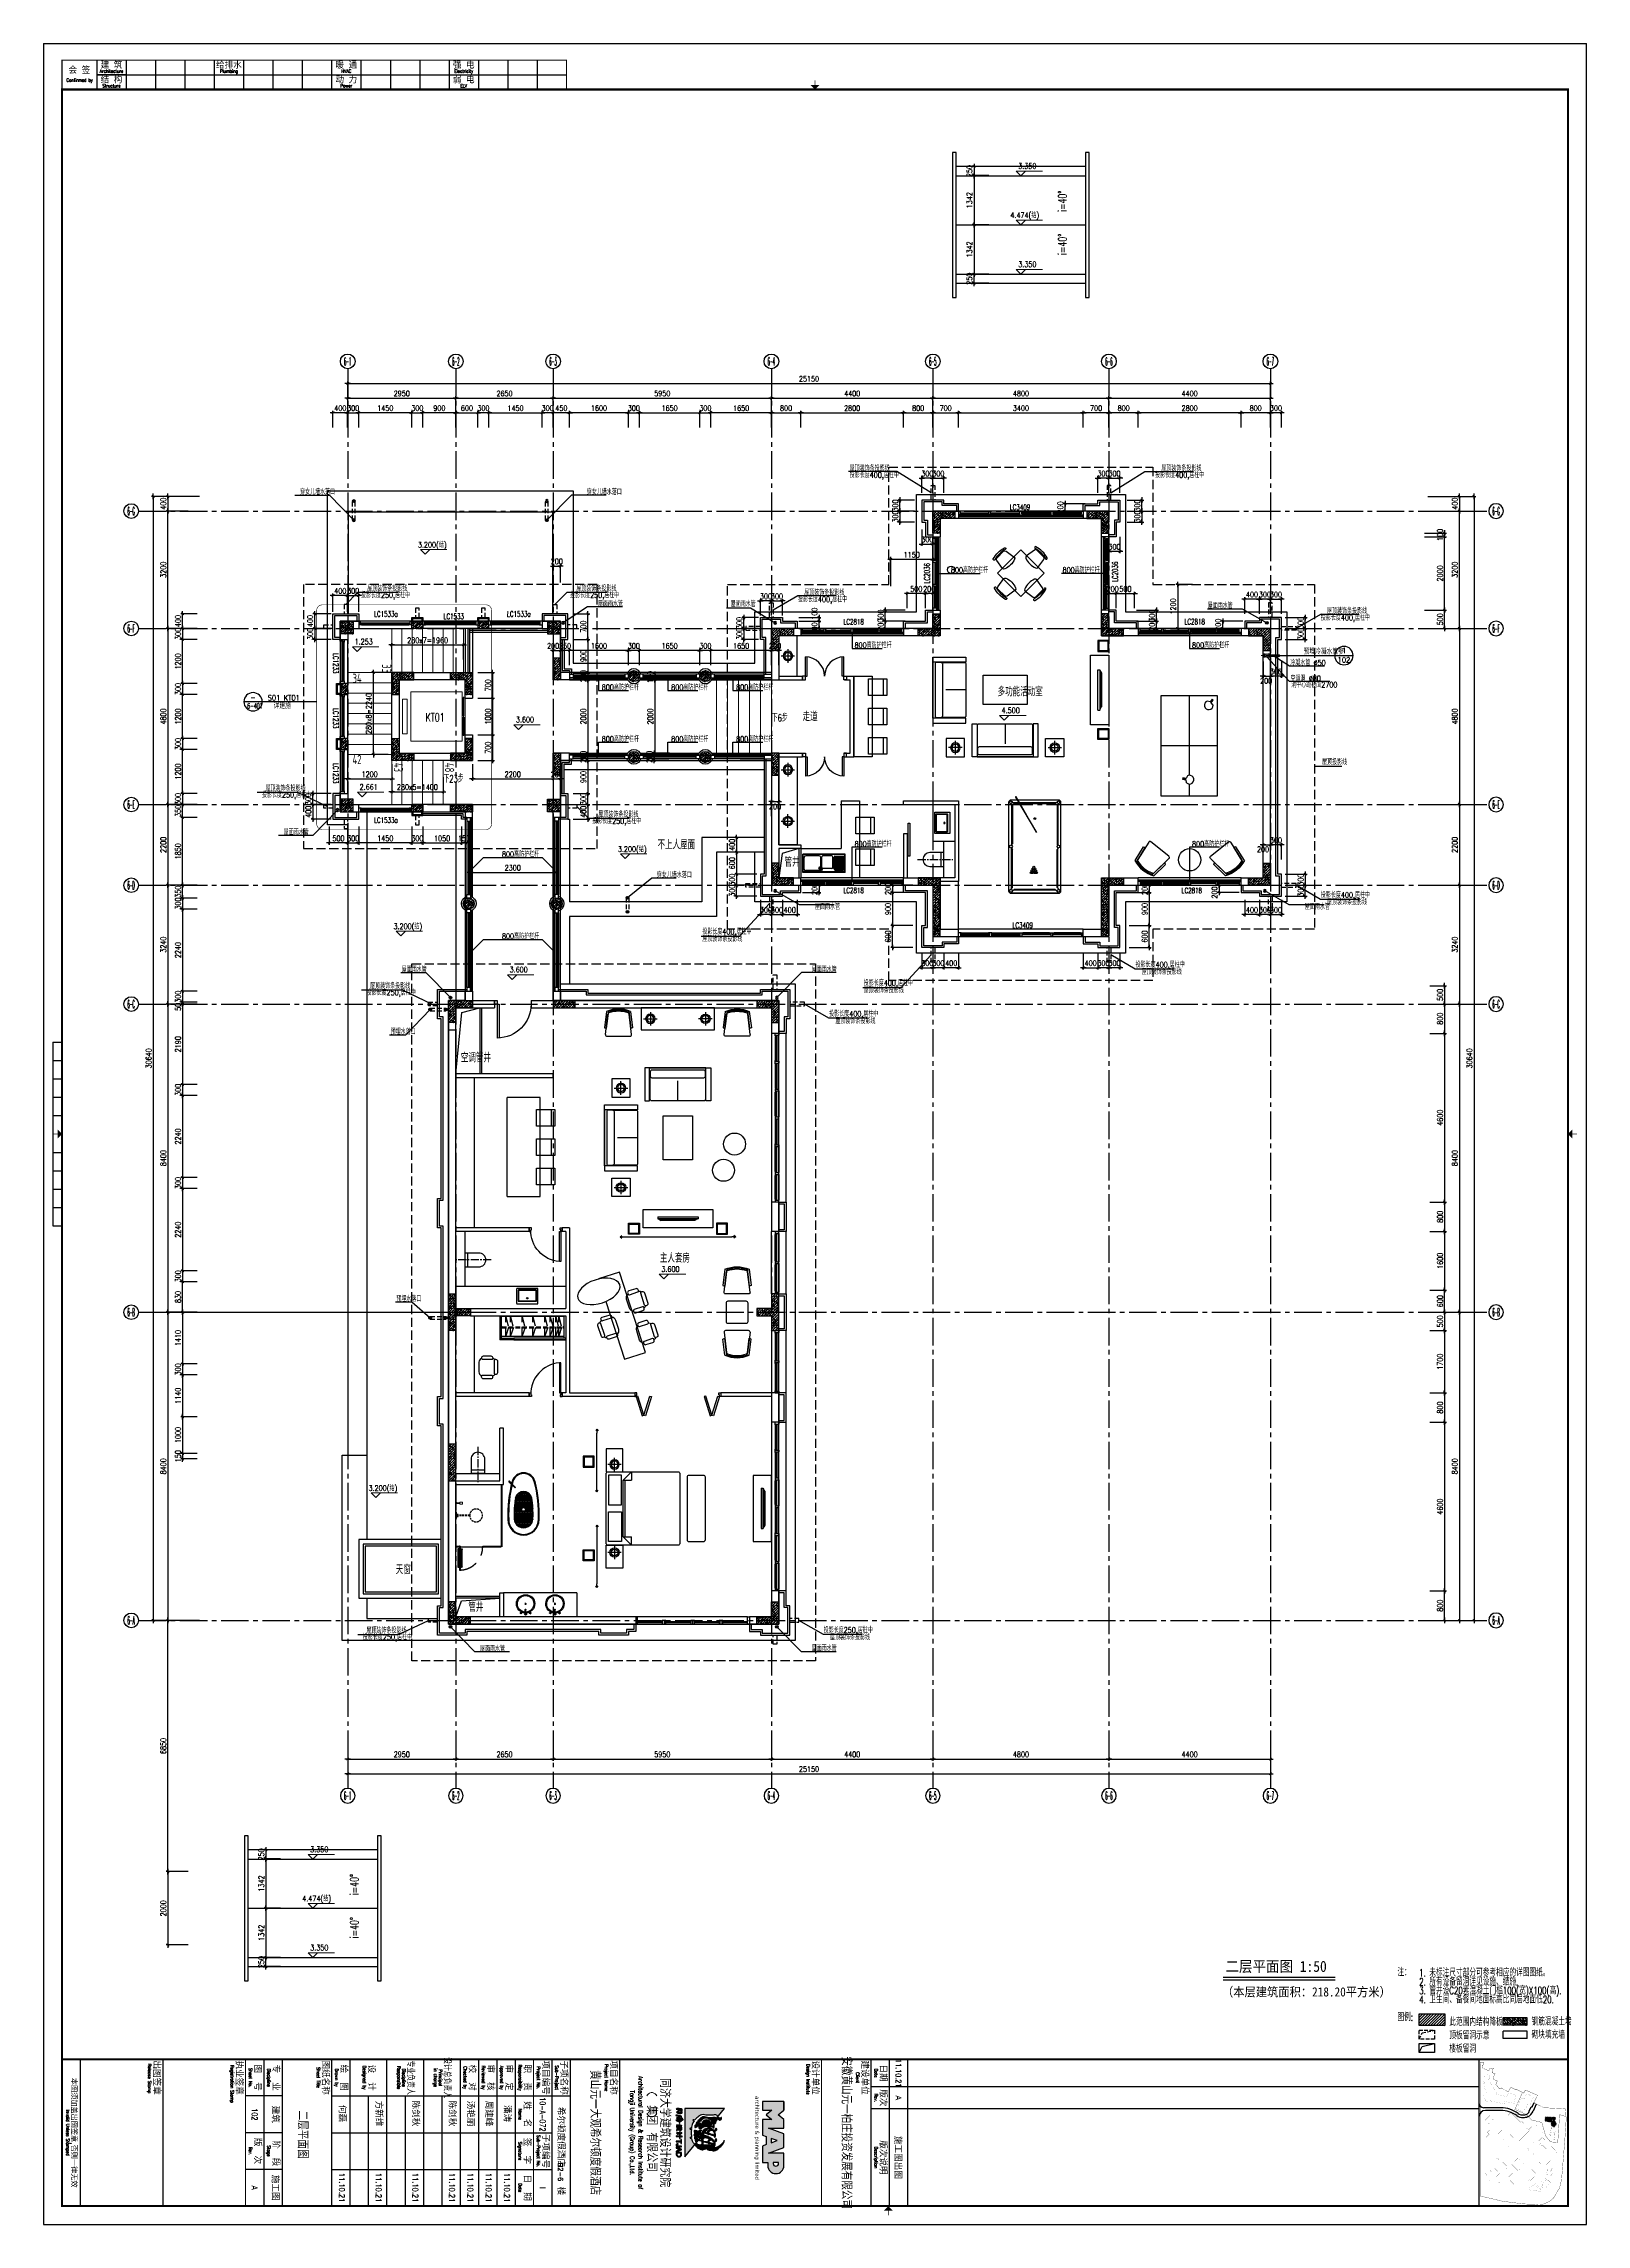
# Model space of a CAD drawing. Extents: x -395226 to -176901, y -140672 to 68263.
# Drawn here: x -277852 to -235802, y 8813 to 68263 of the extents above; entities that cross this region are included whole.
import ezdxf
from ezdxf.enums import TextEntityAlignment as Align

# ---------------------------------------------------------------- set-up
doc = ezdxf.new("R2010")
doc.units = 0
doc.header["$LTSCALE"] = 1000
doc.header["$MEASUREMENT"] = 0
for name, pattern in [('ACAD_ISO08W100', [36, 24, -3, 6, -3]), ('CENTER2', [1.125, 0.75, -0.125, 0.125, -0.125]), ('DASH', [0.35, 0.25, -0.1]), ('HIDDEN', [0.375, 0.25, -0.125]), ('HIDDEN2', [0.1875, 0.125, -0.0625]), ('Plans$0$CENTER2', [1.125, 0.75, -0.125, 0.125, -0.125]), ('Plans$0$DASHED', [0.75, 0.5, -0.25]), ('Plans$0$DASHED2', [0.375, 0.25, -0.125]), ('Plans$0$HIDDEN', [0.375, 0.25, -0.125]), ('Plans$0$HIDDEN2', [0.1875, 0.125, -0.0625])]:
    doc.linetypes.add(name, pattern=pattern)
doc.layers.get('0').update_dxf_attribs({"linetype": 'CONTINUOUS'})
doc.layers.get('Defpoints').update_dxf_attribs({"linetype": 'CONTINUOUS'})
for name, color, linetype in [('00000', 7, 'CONTINUOUS'), ('A-AXIS', 3, 'CONTINUOUS'), ('A-AXIS-TEXT', 7, 'CONTINUOUS'), ('A-COLUMN', 1, 'CONTINUOUS'), ('A-COLUMN-hatch', 252, 'CONTINUOUS'), ('A-DIM', 201, 'CONTINUOUS'), ('A-DOTE', 8, 'ACAD_ISO08W100'), ('A-FACADE', 5, 'CONTINUOUS'), ('A-FACADE-hatch', 252, 'CONTINUOUS'), ('A-FIN-GRAN', 34, 'CONTINUOUS'), ('A-FIN-METAL', 150, 'CONTINUOUS'), ('A-FUR', 251, 'CONTINUOUS'), ('A-KITCHEN', 40, 'CONTINUOUS'), ('A-LINE', 8, 'CONTINUOUS'), ('A-LVTRY', 147, 'CONTINUOUS'), ('A-NOTE', 150, 'CONTINUOUS'), ('A-NOTE-CN', 150, 'CONTINUOUS'), ('A-PUB-DIM', 3, 'CONTINUOUS'), ('A-RAIN', 6, 'CONTINUOUS'), ('A-ROOF', 7, 'CONTINUOUS'), ('A-TEXT-CN', 31, 'CONTINUOUS'), ('A-WALL', 2, 'CONTINUOUS'), ('A-WINDOW', 4, 'CONTINUOUS'), ('A-WINDOW-TEXT', 93, 'CONTINUOUS'), ('A-隔墙', 3, 'CONTINUOUS'), ('Plans$0$A_Furniture', 40, 'CONTINUOUS'), ('Plans$0$A_Hatch', 252, 'CONTINUOUS'), ('Plans$0$A_Sanitary', 150, 'CONTINUOUS'), ('Plans$0$FACE', 7, 'CONTINUOUS'), ('Plans$0$Grid', 9, 'Plans$0$CENTER2'), ('Plans$0$WALL', 3, 'CONTINUOUS'), ('图框', 7, 'CONTINUOUS')]:
    doc.layers.add(name, color=color, linetype=linetype)
doc.layers.add('A-LEVEL', color=135, linetype='CONTINUOUS', lineweight=0)
doc.layers.add('A-STAIR', color=30, linetype='CONTINUOUS', lineweight=0)
doc.styles.add('_HZTXT', font='tjromans.shx', dxfattribs={"width": 0.7, "bigfont": 'tjhztxt.shx'})
doc.styles.add('COMPLEX', font='COMPLEX')
doc.styles.add('DIM_FONT', font='SIMPLEX', dxfattribs={"width": 0.7, "bigfont": 'GBCBIG'})
doc.styles.add('Plans$0$ATT', font='txt')
doc.styles.add('PRC-B', font='SIMHEI.TTF', dxfattribs={"width": 0.9})
doc.styles.add('PRC-S', font='tjromans.shx', dxfattribs={"width": 0.7, "bigfont": 'tjhztxt.shx'})
doc.styles.get("Standard").update_dxf_attribs({"font": 'GBENOR', "bigfont": 'GBCBIG'})
doc.styles.add('TJHZTXT', font='tjromans.shx', dxfattribs={"width": 0.8, "bigfont": 'tjhztxt.shx'})
doc.styles.add('TKZ1_tjhts.shx', font='tjromant.shx', dxfattribs={"bigfont": 'tjhts.shx'})
doc.styles.add('TKZ2_tjkts.shx', font='tjromant.shx', dxfattribs={"bigfont": 'tjkts.shx'})
doc.styles.add('VERDAND', font='verdana.TTF')
doc.styles.add('zjz', font='tjromans.shx', dxfattribs={"width": 0.7, "height": 500, "bigfont": 'tjhztxt.shx'})
doc.linetypes.add('Plans$0$BATTING', pattern='A,0.0001,-0.1,[134,ltypeshp.shx,S=0.1,R=0,X=-0.1,Y=0],-0.2,[134,ltypeshp.shx,S=0.1,R=180,X=0.1,Y=0],-0.1', length=0.4001)
doc.dimstyles.new('DIM100', dxfattribs={"dimscale": 100, "dimtxt": 3, "dimasz": 0.01, "dimexe": 1, "dimexo": 1, "dimgap": 1, "dimtad": 1, "dimdec": 0, "dimzin": 0, "dimdsep": 46, "dimtxsty": 'DIM_FONT', "dimblk1": '_DIMX', "dimblk2": '_DIMX', "dimsah": 1, "dimcen": 0.01, "dimclrd": 256, "dimclre": 256, "dimclrt": 7, "dimadec": 0, "dimazin": 0, "dimtfac": 1, "dimtdec": 0, "dimtix": 1, "dimtmove": 2, "dimatfit": 3, "dimldrblk": '_DIMX', "dimfxl": 0, "dimtolj": 1, "dimtzin": 5, "dimarcsym": 0})

# ---------------------------------------------------------------- blocks, each defined once
blk = doc.blocks.new('_DIMX')
blk.add_line((-150, 0), (150, 0))
at = {"const_width": 50}
blk.add_lwpolyline([(-70, -70), (70, 70)], dxfattribs=at)
blk = doc.blocks.new('*D477')
at = {"layer": 'A-PUB-DIM', "lineweight": -2}
for p, q in [((-22498, 22043), (-22498, 22570)), ((-22498, 22520), (-19549, 22520)), ((-19548, 22043), (-19548, 22570))]:
    blk.add_line(p, q, dxfattribs=at)
at = {"layer": 'Defpoints', "color": 0}
for p in [(-19548, 22520), (-22498, 21993), (-19548, 21993)]:
    blk.add_point(p, dxfattribs=at)
at = {"layer": 'A-PUB-DIM', "lineweight": -2, "xscale": 0.5, "yscale": 0.5, "zscale": 0.5, "rotation": 180}
blk.add_blockref('_DIMX', (-22498, 22520), dxfattribs=at)
at = {"layer": 'A-PUB-DIM', "lineweight": -2, "xscale": 0.5, "yscale": 0.5, "zscale": 0.5}
blk.add_blockref('_DIMX', (-19548, 22520), dxfattribs=at)
at = {"layer": 'A-PUB-DIM', "insert": (-21023, 22645), "char_height": 150, "attachment_point": 5, "style": 'DIM_FONT'}
blk.add_mtext('\\A1;2950', dxfattribs=at)
blk = doc.blocks.new('*D478')
at = {"layer": 'A-PUB-DIM', "lineweight": -2}
for p, q in [((-19548, 22043), (-19548, 22570)), ((-19548, 22520), (-16899, 22520)), ((-16898, 22043), (-16898, 22570))]:
    blk.add_line(p, q, dxfattribs=at)
at = {"layer": 'Defpoints', "color": 0}
for p in [(-16898, 22520), (-19548, 21993), (-16898, 21993)]:
    blk.add_point(p, dxfattribs=at)
at = {"layer": 'A-PUB-DIM', "lineweight": -2, "xscale": 0.5, "yscale": 0.5, "zscale": 0.5, "rotation": 180}
blk.add_blockref('_DIMX', (-19548, 22520), dxfattribs=at)
at = {"layer": 'A-PUB-DIM', "lineweight": -2, "xscale": 0.5, "yscale": 0.5, "zscale": 0.5}
blk.add_blockref('_DIMX', (-16898, 22520), dxfattribs=at)
at = {"layer": 'A-PUB-DIM', "insert": (-18223, 22645), "char_height": 150, "attachment_point": 5, "style": 'DIM_FONT'}
blk.add_mtext('\\A1;2650', dxfattribs=at)
blk = doc.blocks.new('*D479')
at = {"layer": 'A-PUB-DIM', "lineweight": -2}
for p, q in [((-16898, 22043), (-16898, 22570)), ((-16898, 22520), (-10949, 22520)), ((-10948, 22043), (-10948, 22570))]:
    blk.add_line(p, q, dxfattribs=at)
at = {"layer": 'Defpoints', "color": 0}
for p in [(-10948, 22520), (-16898, 21993), (-10948, 21993)]:
    blk.add_point(p, dxfattribs=at)
at = {"layer": 'A-PUB-DIM', "lineweight": -2, "xscale": 0.5, "yscale": 0.5, "zscale": 0.5, "rotation": 180}
blk.add_blockref('_DIMX', (-16898, 22520), dxfattribs=at)
at = {"layer": 'A-PUB-DIM', "lineweight": -2, "xscale": 0.5, "yscale": 0.5, "zscale": 0.5}
blk.add_blockref('_DIMX', (-10948, 22520), dxfattribs=at)
at = {"layer": 'A-PUB-DIM', "insert": (-13923, 22645), "char_height": 150, "attachment_point": 5, "style": 'DIM_FONT'}
blk.add_mtext('\\A1;5950', dxfattribs=at)
blk = doc.blocks.new('*D480')
at = {"layer": 'A-PUB-DIM', "lineweight": -2}
for p, q in [((-10948, 22043), (-10948, 22570)), ((-10948, 22520), (-6549, 22520)), ((-6548, 22043), (-6548, 22570))]:
    blk.add_line(p, q, dxfattribs=at)
at = {"layer": 'Defpoints', "color": 0}
for p in [(-6548, 22520), (-10948, 21993), (-6548, 21993)]:
    blk.add_point(p, dxfattribs=at)
at = {"layer": 'A-PUB-DIM', "lineweight": -2, "xscale": 0.5, "yscale": 0.5, "zscale": 0.5, "rotation": 180}
blk.add_blockref('_DIMX', (-10948, 22520), dxfattribs=at)
at = {"layer": 'A-PUB-DIM', "lineweight": -2, "xscale": 0.5, "yscale": 0.5, "zscale": 0.5}
blk.add_blockref('_DIMX', (-6548, 22520), dxfattribs=at)
at = {"layer": 'A-PUB-DIM', "insert": (-8748, 22645), "char_height": 150, "attachment_point": 5, "style": 'DIM_FONT'}
blk.add_mtext('\\A1;4400', dxfattribs=at)
blk = doc.blocks.new('*D481')
at = {"layer": 'A-PUB-DIM', "lineweight": -2}
for p, q in [((-6548, 22043), (-6548, 22570)), ((-6548, 22520), (-1749, 22520)), ((-1748, 22043), (-1748, 22570))]:
    blk.add_line(p, q, dxfattribs=at)
at = {"layer": 'Defpoints', "color": 0}
for p in [(-1748, 22520), (-6548, 21993), (-1748, 21993)]:
    blk.add_point(p, dxfattribs=at)
at = {"layer": 'A-PUB-DIM', "lineweight": -2, "xscale": 0.5, "yscale": 0.5, "zscale": 0.5, "rotation": 180}
blk.add_blockref('_DIMX', (-6548, 22520), dxfattribs=at)
at = {"layer": 'A-PUB-DIM', "lineweight": -2, "xscale": 0.5, "yscale": 0.5, "zscale": 0.5}
blk.add_blockref('_DIMX', (-1748, 22520), dxfattribs=at)
at = {"layer": 'A-PUB-DIM', "insert": (-4148, 22645), "char_height": 150, "attachment_point": 5, "style": 'DIM_FONT'}
blk.add_mtext('\\A1;4800', dxfattribs=at)
blk = doc.blocks.new('*D482')
at = {"layer": 'A-PUB-DIM', "lineweight": -2}
for p, q in [((-1748, 22043), (-1748, 22570)), ((-1748, 22520), (2651, 22520)), ((2652, 22043), (2652, 22570))]:
    blk.add_line(p, q, dxfattribs=at)
at = {"layer": 'Defpoints', "color": 0}
for p in [(2652, 22520), (-1748, 21993), (2652, 21993)]:
    blk.add_point(p, dxfattribs=at)
at = {"layer": 'A-PUB-DIM', "lineweight": -2, "xscale": 0.5, "yscale": 0.5, "zscale": 0.5, "rotation": 180}
blk.add_blockref('_DIMX', (-1748, 22520), dxfattribs=at)
at = {"layer": 'A-PUB-DIM', "lineweight": -2, "xscale": 0.5, "yscale": 0.5, "zscale": 0.5}
blk.add_blockref('_DIMX', (2652, 22520), dxfattribs=at)
at = {"layer": 'A-PUB-DIM', "insert": (452, 22645), "char_height": 150, "attachment_point": 5, "style": 'DIM_FONT'}
blk.add_mtext('\\A1;4400', dxfattribs=at)
blk = doc.blocks.new('*D483')
at = {"layer": 'A-PUB-DIM', "lineweight": -2}
for p, q in [((-22498, 21818), (-22498, 22970)), ((-22498, 22920), (2651, 22920)), ((2652, 21818), (2652, 22970))]:
    blk.add_line(p, q, dxfattribs=at)
at = {"layer": 'Defpoints', "color": 0}
for p in [(2652, 22920), (-22498, 21768), (2652, 21768)]:
    blk.add_point(p, dxfattribs=at)
at = {"layer": 'A-PUB-DIM', "lineweight": -2, "xscale": 0.5, "yscale": 0.5, "zscale": 0.5, "rotation": 180}
blk.add_blockref('_DIMX', (-22498, 22920), dxfattribs=at)
at = {"layer": 'A-PUB-DIM', "lineweight": -2, "xscale": 0.5, "yscale": 0.5, "zscale": 0.5}
blk.add_blockref('_DIMX', (2652, 22920), dxfattribs=at)
at = {"layer": 'A-PUB-DIM', "insert": (-9923, 23045), "char_height": 150, "attachment_point": 5, "style": 'DIM_FONT'}
blk.add_mtext('\\A1;25150', dxfattribs=at)
blk = doc.blocks.new('_AXISO')
blk.add_circle((0, 0), 0.5)
at = {"layer": 'A-AXIS-TEXT', "style": 'COMPLEX', "width": 1.041667}
blk.add_attdef('A', text='', height=0.56, dxfattribs=at).set_placement((-0.25, -0.28), (0.25, -0.28), align=Align.FIT)
blk = doc.blocks.new('*D484')
at = {"layer": 'A-PUB-DIM', "lineweight": -2}
for p, q in [((-26848, 16240), (-27448, 16240)), ((-27398, 16239), (-27398, 11440)), ((-26848, 11440), (-27448, 11440))]:
    blk.add_line(p, q, dxfattribs=at)
at = {"layer": 'Defpoints', "color": 0}
for p in [(-26798, 16240), (-27398, 11440), (-26798, 11440)]:
    blk.add_point(p, dxfattribs=at)
at = {"layer": 'A-PUB-DIM', "lineweight": -2, "xscale": 0.5, "yscale": 0.5, "zscale": 0.5}
for p, rotation in [((-27398, 16240), 90), ((-27398, 11440), 270)]:
    blk.add_blockref('_DIMX', p, dxfattribs=dict(at, rotation=rotation))
at = {"layer": 'A-PUB-DIM', "insert": (-27523, 13840), "char_height": 150, "attachment_point": 5, "rotation": 90, "style": 'DIM_FONT'}
blk.add_mtext('\\A1;4800', dxfattribs=at)
blk = doc.blocks.new('*D485')
at = {"layer": 'A-PUB-DIM', "lineweight": -2}
for p, q in [((-26848, 11440), (-27448, 11440)), ((-27398, 11439), (-27398, 9240)), ((-26848, 9240), (-27448, 9240))]:
    blk.add_line(p, q, dxfattribs=at)
at = {"layer": 'Defpoints', "color": 0}
for p in [(-26798, 11440), (-27398, 9240), (-26798, 9240)]:
    blk.add_point(p, dxfattribs=at)
at = {"layer": 'A-PUB-DIM', "lineweight": -2, "xscale": 0.5, "yscale": 0.5, "zscale": 0.5}
for p, rotation in [((-27398, 11440), 90), ((-27398, 9240), 270)]:
    blk.add_blockref('_DIMX', p, dxfattribs=dict(at, rotation=rotation))
at = {"layer": 'A-PUB-DIM', "insert": (-27523, 10340), "char_height": 150, "attachment_point": 5, "rotation": 90, "style": 'DIM_FONT'}
blk.add_mtext('\\A1;2200', dxfattribs=at)
blk = doc.blocks.new('*D486')
at = {"layer": 'A-PUB-DIM', "lineweight": -2}
for p, q in [((-26848, 9240), (-27448, 9240)), ((-27398, 9239), (-27398, 6001)), ((-26848, 6000), (-27448, 6000))]:
    blk.add_line(p, q, dxfattribs=at)
at = {"layer": 'Defpoints', "color": 0}
for p in [(-26798, 9240), (-27398, 6000), (-26798, 6000)]:
    blk.add_point(p, dxfattribs=at)
at = {"layer": 'A-PUB-DIM', "lineweight": -2, "xscale": 0.5, "yscale": 0.5, "zscale": 0.5}
for p, rotation in [((-27398, 9240), 90), ((-27398, 6000), 270)]:
    blk.add_blockref('_DIMX', p, dxfattribs=dict(at, rotation=rotation))
at = {"layer": 'A-PUB-DIM', "insert": (-27523, 7620), "char_height": 150, "attachment_point": 5, "rotation": 90, "style": 'DIM_FONT'}
blk.add_mtext('\\A1;3240', dxfattribs=at)
blk = doc.blocks.new('*D487')
at = {"layer": 'A-PUB-DIM', "lineweight": -2}
for p, q in [((-26848, 6000), (-27448, 6000)), ((-27398, 6000), (-27398, -2399)), ((-26848, -2400), (-27448, -2400))]:
    blk.add_line(p, q, dxfattribs=at)
at = {"layer": 'Defpoints', "color": 0}
for p in [(-26798, 6000), (-27398, -2400), (-26798, -2400)]:
    blk.add_point(p, dxfattribs=at)
at = {"layer": 'A-PUB-DIM', "lineweight": -2, "xscale": 0.5, "yscale": 0.5, "zscale": 0.5}
for p, rotation in [((-27398, 6000), 90), ((-27398, -2400), 270)]:
    blk.add_blockref('_DIMX', p, dxfattribs=dict(at, rotation=rotation))
at = {"layer": 'A-PUB-DIM', "insert": (-27523, 1800), "char_height": 150, "attachment_point": 5, "rotation": 90, "style": 'DIM_FONT'}
blk.add_mtext('\\A1;8400', dxfattribs=at)
blk = doc.blocks.new('*D488')
at = {"layer": 'A-PUB-DIM', "lineweight": -2}
for p, q in [((-26848, -2400), (-27448, -2400)), ((-27398, -2400), (-27398, -10799)), ((-26848, -10800), (-27448, -10800))]:
    blk.add_line(p, q, dxfattribs=at)
at = {"layer": 'Defpoints', "color": 0}
for p in [(-26798, -2400), (-27398, -10800), (-26798, -10800)]:
    blk.add_point(p, dxfattribs=at)
at = {"layer": 'A-PUB-DIM', "lineweight": -2, "xscale": 0.5, "yscale": 0.5, "zscale": 0.5}
for p, rotation in [((-27398, -2400), 90), ((-27398, -10800), 270)]:
    blk.add_blockref('_DIMX', p, dxfattribs=dict(at, rotation=rotation))
at = {"layer": 'A-PUB-DIM', "insert": (-27523, -6600), "char_height": 150, "attachment_point": 5, "rotation": 90, "style": 'DIM_FONT'}
blk.add_mtext('\\A1;8400', dxfattribs=at)
blk = doc.blocks.new('*D489')
at = {"layer": 'A-PUB-DIM', "lineweight": -2}
for p, q in [((-26540, 19840), (-27848, 19840)), ((-27798, 19840), (-27798, -10799)), ((-26540, -10800), (-27848, -10800))]:
    blk.add_line(p, q, dxfattribs=at)
at = {"layer": 'Defpoints', "color": 0}
for p in [(-26490, 19840), (-27798, -10800), (-26490, -10800)]:
    blk.add_point(p, dxfattribs=at)
at = {"layer": 'A-PUB-DIM', "lineweight": -2, "xscale": 0.5, "yscale": 0.5, "zscale": 0.5}
for p, rotation in [((-27798, 19840), 90), ((-27798, -10800), 270)]:
    blk.add_blockref('_DIMX', p, dxfattribs=dict(at, rotation=rotation))
at = {"layer": 'A-PUB-DIM', "insert": (-27923, 4520), "char_height": 150, "attachment_point": 5, "rotation": 90, "style": 'DIM_FONT'}
blk.add_mtext('\\A1;30640', dxfattribs=at)
blk = doc.blocks.new('*D490')
at = {"layer": 'A-PUB-DIM', "lineweight": -2}
for p, q in [((7251, 16240), (7852, 16240)), ((7802, 16239), (7802, 11440)), ((7251, 11440), (7852, 11440))]:
    blk.add_line(p, q, dxfattribs=at)
at = {"layer": 'Defpoints', "color": 0}
for p in [(7201, 16240), (7201, 11440), (7802, 11440)]:
    blk.add_point(p, dxfattribs=at)
at = {"layer": 'A-PUB-DIM', "lineweight": -2, "xscale": 0.5, "yscale": 0.5, "zscale": 0.5}
for p, rotation in [((7802, 16240), 90), ((7802, 11440), 270)]:
    blk.add_blockref('_DIMX', p, dxfattribs=dict(at, rotation=rotation))
at = {"layer": 'A-PUB-DIM', "insert": (7677, 13840), "char_height": 150, "attachment_point": 5, "rotation": 90, "style": 'DIM_FONT'}
blk.add_mtext('\\A1;4800', dxfattribs=at)
blk = doc.blocks.new('*D491')
at = {"layer": 'A-PUB-DIM', "lineweight": -2}
for p, q in [((7251, 11440), (7852, 11440)), ((7802, 11439), (7802, 9240)), ((7251, 9240), (7852, 9240))]:
    blk.add_line(p, q, dxfattribs=at)
at = {"layer": 'Defpoints', "color": 0}
for p in [(7201, 11440), (7201, 9240), (7802, 9240)]:
    blk.add_point(p, dxfattribs=at)
at = {"layer": 'A-PUB-DIM', "lineweight": -2, "xscale": 0.5, "yscale": 0.5, "zscale": 0.5}
for p, rotation in [((7802, 11440), 90), ((7802, 9240), 270)]:
    blk.add_blockref('_DIMX', p, dxfattribs=dict(at, rotation=rotation))
at = {"layer": 'A-PUB-DIM', "insert": (7677, 10340), "char_height": 150, "attachment_point": 5, "rotation": 90, "style": 'DIM_FONT'}
blk.add_mtext('\\A1;2200', dxfattribs=at)
blk = doc.blocks.new('*D492')
at = {"layer": 'A-PUB-DIM', "lineweight": -2}
for p, q in [((7251, 9240), (7852, 9240)), ((7802, 9239), (7802, 6001)), ((7251, 6000), (7852, 6000))]:
    blk.add_line(p, q, dxfattribs=at)
at = {"layer": 'Defpoints', "color": 0}
for p in [(7201, 9240), (7201, 6000), (7802, 6000)]:
    blk.add_point(p, dxfattribs=at)
at = {"layer": 'A-PUB-DIM', "lineweight": -2, "xscale": 0.5, "yscale": 0.5, "zscale": 0.5}
for p, rotation in [((7802, 9240), 90), ((7802, 6000), 270)]:
    blk.add_blockref('_DIMX', p, dxfattribs=dict(at, rotation=rotation))
at = {"layer": 'A-PUB-DIM', "insert": (7677, 7620), "char_height": 150, "attachment_point": 5, "rotation": 90, "style": 'DIM_FONT'}
blk.add_mtext('\\A1;3240', dxfattribs=at)
blk = doc.blocks.new('*D493')
at = {"layer": 'A-PUB-DIM', "lineweight": -2}
for p, q in [((7251, 6000), (7852, 6000)), ((7802, 6000), (7802, -2399)), ((7251, -2400), (7852, -2400))]:
    blk.add_line(p, q, dxfattribs=at)
at = {"layer": 'Defpoints', "color": 0}
for p in [(7201, 6000), (7201, -2400), (7802, -2400)]:
    blk.add_point(p, dxfattribs=at)
at = {"layer": 'A-PUB-DIM', "lineweight": -2, "xscale": 0.5, "yscale": 0.5, "zscale": 0.5}
for p, rotation in [((7802, 6000), 90), ((7802, -2400), 270)]:
    blk.add_blockref('_DIMX', p, dxfattribs=dict(at, rotation=rotation))
at = {"layer": 'A-PUB-DIM', "insert": (7677, 1800), "char_height": 150, "attachment_point": 5, "rotation": 90, "style": 'DIM_FONT'}
blk.add_mtext('\\A1;8400', dxfattribs=at)
blk = doc.blocks.new('*D494')
at = {"layer": 'A-PUB-DIM', "lineweight": -2}
for p, q in [((7251, -2400), (7852, -2400)), ((7802, -2400), (7802, -10799)), ((7251, -10800), (7852, -10800))]:
    blk.add_line(p, q, dxfattribs=at)
at = {"layer": 'Defpoints', "color": 0}
for p in [(7201, -2400), (7201, -10800), (7802, -10800)]:
    blk.add_point(p, dxfattribs=at)
at = {"layer": 'A-PUB-DIM', "lineweight": -2, "xscale": 0.5, "yscale": 0.5, "zscale": 0.5}
for p, rotation in [((7802, -2400), 90), ((7802, -10800), 270)]:
    blk.add_blockref('_DIMX', p, dxfattribs=dict(at, rotation=rotation))
at = {"layer": 'A-PUB-DIM', "insert": (7677, -6600), "char_height": 150, "attachment_point": 5, "rotation": 90, "style": 'DIM_FONT'}
blk.add_mtext('\\A1;8400', dxfattribs=at)
blk = doc.blocks.new('*D495')
at = {"layer": 'A-PUB-DIM', "lineweight": -2}
for p, q in [((6943, 19840), (8252, 19840)), ((8202, 19840), (8202, -10799)), ((6943, -10800), (8252, -10800))]:
    blk.add_line(p, q, dxfattribs=at)
at = {"layer": 'Defpoints', "color": 0}
for p in [(6893, 19840), (6893, -10800), (8202, -10800)]:
    blk.add_point(p, dxfattribs=at)
at = {"layer": 'A-PUB-DIM', "lineweight": -2, "xscale": 0.5, "yscale": 0.5, "zscale": 0.5}
for p, rotation in [((8202, 19840), 90), ((8202, -10800), 270)]:
    blk.add_blockref('_DIMX', p, dxfattribs=dict(at, rotation=rotation))
at = {"layer": 'A-PUB-DIM', "insert": (8077, 4520), "char_height": 150, "attachment_point": 5, "rotation": 90, "style": 'DIM_FONT'}
blk.add_mtext('\\A1;30640', dxfattribs=at)
blk = doc.blocks.new('*D496')
at = {"layer": 'A-PUB-DIM', "lineweight": -2}
for p, q in [((-22498, -14103), (-22498, -14630)), ((-19548, -14103), (-19548, -14630)), ((-22498, -14580), (-19549, -14580))]:
    blk.add_line(p, q, dxfattribs=at)
at = {"layer": 'Defpoints', "color": 0}
for p in [(-22498, -14053), (-19548, -14053), (-19548, -14580)]:
    blk.add_point(p, dxfattribs=at)
at = {"layer": 'A-PUB-DIM', "lineweight": -2, "xscale": 0.5, "yscale": 0.5, "zscale": 0.5, "rotation": 180}
blk.add_blockref('_DIMX', (-22498, -14580), dxfattribs=at)
at = {"layer": 'A-PUB-DIM', "lineweight": -2, "xscale": 0.5, "yscale": 0.5, "zscale": 0.5}
blk.add_blockref('_DIMX', (-19548, -14580), dxfattribs=at)
at = {"layer": 'A-PUB-DIM', "insert": (-21023, -14455), "char_height": 150, "attachment_point": 5, "style": 'DIM_FONT'}
blk.add_mtext('\\A1;2950', dxfattribs=at)
blk = doc.blocks.new('*D497')
at = {"layer": 'A-PUB-DIM', "lineweight": -2}
for p, q in [((-19548, -14103), (-19548, -14630)), ((-16898, -14103), (-16898, -14630)), ((-19548, -14580), (-16899, -14580))]:
    blk.add_line(p, q, dxfattribs=at)
at = {"layer": 'Defpoints', "color": 0}
for p in [(-19548, -14053), (-16898, -14053), (-16898, -14580)]:
    blk.add_point(p, dxfattribs=at)
at = {"layer": 'A-PUB-DIM', "lineweight": -2, "xscale": 0.5, "yscale": 0.5, "zscale": 0.5, "rotation": 180}
blk.add_blockref('_DIMX', (-19548, -14580), dxfattribs=at)
at = {"layer": 'A-PUB-DIM', "lineweight": -2, "xscale": 0.5, "yscale": 0.5, "zscale": 0.5}
blk.add_blockref('_DIMX', (-16898, -14580), dxfattribs=at)
at = {"layer": 'A-PUB-DIM', "insert": (-18223, -14455), "char_height": 150, "attachment_point": 5, "style": 'DIM_FONT'}
blk.add_mtext('\\A1;2650', dxfattribs=at)
blk = doc.blocks.new('*D498')
at = {"layer": 'A-PUB-DIM', "lineweight": -2}
for p, q in [((-16898, -14103), (-16898, -14630)), ((-10948, -14103), (-10948, -14630)), ((-16898, -14580), (-10949, -14580))]:
    blk.add_line(p, q, dxfattribs=at)
at = {"layer": 'Defpoints', "color": 0}
for p in [(-16898, -14053), (-10948, -14053), (-10948, -14580)]:
    blk.add_point(p, dxfattribs=at)
at = {"layer": 'A-PUB-DIM', "lineweight": -2, "xscale": 0.5, "yscale": 0.5, "zscale": 0.5, "rotation": 180}
blk.add_blockref('_DIMX', (-16898, -14580), dxfattribs=at)
at = {"layer": 'A-PUB-DIM', "lineweight": -2, "xscale": 0.5, "yscale": 0.5, "zscale": 0.5}
blk.add_blockref('_DIMX', (-10948, -14580), dxfattribs=at)
at = {"layer": 'A-PUB-DIM', "insert": (-13923, -14455), "char_height": 150, "attachment_point": 5, "style": 'DIM_FONT'}
blk.add_mtext('\\A1;5950', dxfattribs=at)
blk = doc.blocks.new('*D499')
at = {"layer": 'A-PUB-DIM', "lineweight": -2}
for p, q in [((-10948, -14103), (-10948, -14630)), ((-6548, -14103), (-6548, -14630)), ((-10948, -14580), (-6549, -14580))]:
    blk.add_line(p, q, dxfattribs=at)
at = {"layer": 'Defpoints', "color": 0}
for p in [(-10948, -14053), (-6548, -14053), (-6548, -14580)]:
    blk.add_point(p, dxfattribs=at)
at = {"layer": 'A-PUB-DIM', "lineweight": -2, "xscale": 0.5, "yscale": 0.5, "zscale": 0.5, "rotation": 180}
blk.add_blockref('_DIMX', (-10948, -14580), dxfattribs=at)
at = {"layer": 'A-PUB-DIM', "lineweight": -2, "xscale": 0.5, "yscale": 0.5, "zscale": 0.5}
blk.add_blockref('_DIMX', (-6548, -14580), dxfattribs=at)
at = {"layer": 'A-PUB-DIM', "insert": (-8748, -14455), "char_height": 150, "attachment_point": 5, "style": 'DIM_FONT'}
blk.add_mtext('\\A1;4400', dxfattribs=at)
blk = doc.blocks.new('*D500')
at = {"layer": 'A-PUB-DIM', "lineweight": -2}
for p, q in [((-6548, -14103), (-6548, -14630)), ((-1748, -14103), (-1748, -14630)), ((-6548, -14580), (-1749, -14580))]:
    blk.add_line(p, q, dxfattribs=at)
at = {"layer": 'Defpoints', "color": 0}
for p in [(-6548, -14053), (-1748, -14053), (-1748, -14580)]:
    blk.add_point(p, dxfattribs=at)
at = {"layer": 'A-PUB-DIM', "lineweight": -2, "xscale": 0.5, "yscale": 0.5, "zscale": 0.5, "rotation": 180}
blk.add_blockref('_DIMX', (-6548, -14580), dxfattribs=at)
at = {"layer": 'A-PUB-DIM', "lineweight": -2, "xscale": 0.5, "yscale": 0.5, "zscale": 0.5}
blk.add_blockref('_DIMX', (-1748, -14580), dxfattribs=at)
at = {"layer": 'A-PUB-DIM', "insert": (-4148, -14455), "char_height": 150, "attachment_point": 5, "style": 'DIM_FONT'}
blk.add_mtext('\\A1;4800', dxfattribs=at)
blk = doc.blocks.new('*D501')
at = {"layer": 'A-PUB-DIM', "lineweight": -2}
for p, q in [((-1748, -14103), (-1748, -14630)), ((2652, -14103), (2652, -14630)), ((-1748, -14580), (2651, -14580))]:
    blk.add_line(p, q, dxfattribs=at)
at = {"layer": 'Defpoints', "color": 0}
for p in [(-1748, -14053), (2652, -14053), (2652, -14580)]:
    blk.add_point(p, dxfattribs=at)
at = {"layer": 'A-PUB-DIM', "lineweight": -2, "xscale": 0.5, "yscale": 0.5, "zscale": 0.5, "rotation": 180}
blk.add_blockref('_DIMX', (-1748, -14580), dxfattribs=at)
at = {"layer": 'A-PUB-DIM', "lineweight": -2, "xscale": 0.5, "yscale": 0.5, "zscale": 0.5}
blk.add_blockref('_DIMX', (2652, -14580), dxfattribs=at)
at = {"layer": 'A-PUB-DIM', "insert": (452, -14455), "char_height": 150, "attachment_point": 5, "style": 'DIM_FONT'}
blk.add_mtext('\\A1;4400', dxfattribs=at)
blk = doc.blocks.new('*D502')
at = {"layer": 'A-PUB-DIM', "lineweight": -2}
for p, q in [((-22498, -13878), (-22498, -15030)), ((2652, -13878), (2652, -15030)), ((-22498, -14980), (2651, -14980))]:
    blk.add_line(p, q, dxfattribs=at)
at = {"layer": 'Defpoints', "color": 0}
for p in [(-22498, -13828), (2652, -13828), (2652, -14980)]:
    blk.add_point(p, dxfattribs=at)
at = {"layer": 'A-PUB-DIM', "lineweight": -2, "xscale": 0.5, "yscale": 0.5, "zscale": 0.5, "rotation": 180}
blk.add_blockref('_DIMX', (-22498, -14980), dxfattribs=at)
at = {"layer": 'A-PUB-DIM', "lineweight": -2, "xscale": 0.5, "yscale": 0.5, "zscale": 0.5}
blk.add_blockref('_DIMX', (2652, -14980), dxfattribs=at)
at = {"layer": 'A-PUB-DIM', "insert": (-9923, -14855), "char_height": 150, "attachment_point": 5, "style": 'DIM_FONT'}
blk.add_mtext('\\A1;25150', dxfattribs=at)
blk = doc.blocks.new('*D503')
at = {"layer": 'A-PUB-DIM', "lineweight": -2}
for p, q in [((7251, 19440), (7852, 19440)), ((7802, 16240), (7802, 19439)), ((7251, 16240), (7852, 16240))]:
    blk.add_line(p, q, dxfattribs=at)
at = {"layer": 'Defpoints', "color": 0}
for p in [(7201, 19440), (7802, 19440), (7201, 16240)]:
    blk.add_point(p, dxfattribs=at)
at = {"layer": 'A-PUB-DIM', "lineweight": -2, "xscale": 0.5, "yscale": 0.5, "zscale": 0.5}
for p, rotation in [((7802, 19440), 90), ((7802, 16240), 270)]:
    blk.add_blockref('_DIMX', p, dxfattribs=dict(at, rotation=rotation))
at = {"layer": 'A-PUB-DIM', "insert": (7677, 17840), "char_height": 150, "attachment_point": 5, "rotation": 90, "style": 'DIM_FONT'}
blk.add_mtext('\\A1;3200', dxfattribs=at)
blk = doc.blocks.new('*D504')
at = {"layer": 'A-PUB-DIM', "lineweight": -2}
for p, q in [((-26848, 19440), (-27448, 19440)), ((-27398, 16240), (-27398, 19439)), ((-26848, 16240), (-27448, 16240))]:
    blk.add_line(p, q, dxfattribs=at)
at = {"layer": 'Defpoints', "color": 0}
for p in [(-27398, 19440), (-26798, 19440), (-26798, 16240)]:
    blk.add_point(p, dxfattribs=at)
at = {"layer": 'A-PUB-DIM', "lineweight": -2, "xscale": 0.5, "yscale": 0.5, "zscale": 0.5}
for p, rotation in [((-27398, 19440), 90), ((-27398, 16240), 270)]:
    blk.add_blockref('_DIMX', p, dxfattribs=dict(at, rotation=rotation))
at = {"layer": 'A-PUB-DIM', "insert": (-27523, 17840), "char_height": 150, "attachment_point": 5, "rotation": 90, "style": 'DIM_FONT'}
blk.add_mtext('\\A1;3200', dxfattribs=at)
blk = doc.blocks.new('*D505')
at = {"layer": 'A-PUB-DIM', "lineweight": -2}
for p, q in [((-26848, 19840), (-27448, 19840)), ((-27398, 19840), (-27398, 19440)), ((-26848, 19440), (-27448, 19440))]:
    blk.add_line(p, q, dxfattribs=at)
at = {"layer": 'Defpoints', "color": 0}
for p in [(-26798, 19840), (-27398, 19440), (-26798, 19440)]:
    blk.add_point(p, dxfattribs=at)
at = {"layer": 'A-PUB-DIM', "lineweight": -2, "xscale": 0.5, "yscale": 0.5, "zscale": 0.5}
for p, rotation in [((-27398, 19840), 90), ((-27398, 19440), 270)]:
    blk.add_blockref('_DIMX', p, dxfattribs=dict(at, rotation=rotation))
at = {"layer": 'A-PUB-DIM', "insert": (-27523, 19640), "char_height": 150, "attachment_point": 5, "rotation": 90, "style": 'DIM_FONT'}
blk.add_mtext('\\A1;400', dxfattribs=at)
blk = doc.blocks.new('*D506')
at = {"layer": 'A-PUB-DIM', "lineweight": -2}
for p, q in [((7251, 19840), (7852, 19840)), ((7802, 19840), (7802, 19440)), ((7251, 19440), (7852, 19440))]:
    blk.add_line(p, q, dxfattribs=at)
at = {"layer": 'Defpoints', "color": 0}
for p in [(7201, 19840), (7201, 19440), (7802, 19440)]:
    blk.add_point(p, dxfattribs=at)
at = {"layer": 'A-PUB-DIM', "lineweight": -2, "xscale": 0.5, "yscale": 0.5, "zscale": 0.5}
for p, rotation in [((7802, 19840), 90), ((7802, 19440), 270)]:
    blk.add_blockref('_DIMX', p, dxfattribs=dict(at, rotation=rotation))
at = {"layer": 'A-PUB-DIM', "insert": (7677, 19640), "char_height": 150, "attachment_point": 5, "rotation": 90, "style": 'DIM_FONT'}
blk.add_mtext('\\A1;400', dxfattribs=at)
blk = doc.blocks.new('*D475')
at = {"layer": 'A-PUB-DIM', "lineweight": -2}
for p, q in [((-26848, -10800), (-27448, -10800)), ((-27398, -17650), (-27398, -10800)), ((-26848, -17650), (-27448, -17650))]:
    blk.add_line(p, q, dxfattribs=at)
at = {"layer": 'Defpoints', "color": 0}
for p in [(-27398, -10800), (-26798, -10800), (-26798, -17650)]:
    blk.add_point(p, dxfattribs=at)
at = {"layer": 'A-PUB-DIM', "lineweight": -2, "xscale": 0.5, "yscale": 0.5, "zscale": 0.5}
for p, rotation in [((-27398, -10800), 90), ((-27398, -17650), 270)]:
    blk.add_blockref('_DIMX', p, dxfattribs=dict(at, rotation=rotation))
at = {"layer": 'A-PUB-DIM', "insert": (-27523, -14225), "char_height": 150, "attachment_point": 5, "rotation": 90, "style": 'DIM_FONT'}
blk.add_mtext('\\A1;6850', dxfattribs=at)
blk = doc.blocks.new('*D476')
at = {"layer": 'A-PUB-DIM', "lineweight": -2}
for p, q in [((-26848, -17650), (-27448, -17650)), ((-27398, -17651), (-27398, -19650)), ((-26848, -19650), (-27448, -19650))]:
    blk.add_line(p, q, dxfattribs=at)
at = {"layer": 'Defpoints', "color": 0}
for p in [(-26798, -17650), (-27398, -19650), (-26798, -19650)]:
    blk.add_point(p, dxfattribs=at)
at = {"layer": 'A-PUB-DIM', "lineweight": -2, "xscale": 0.5, "yscale": 0.5, "zscale": 0.5}
for p, rotation in [((-27398, -17650), 90), ((-27398, -19650), 270)]:
    blk.add_blockref('_DIMX', p, dxfattribs=dict(at, rotation=rotation))
at = {"layer": 'A-PUB-DIM', "insert": (-27523, -18650), "char_height": 150, "attachment_point": 5, "rotation": 90, "style": 'DIM_FONT'}
blk.add_mtext('\\A1;2000', dxfattribs=at)
blk = doc.blocks.new('A$C27EA7CCC')
at = {"layer": 'A-LEVEL', "linetype": 'ByBlock'}
blk.add_lwpolyline([(1018, 509), (509, 0), (0, 509), (2880, 509)], dxfattribs=at)
at = {"layer": 'A-LEVEL', "style": 'zjz', "width": 0.7}
for tag, p in [('-6.000（建筑）', (3635, 1346)), ('-6.300（结构）', (3635, 645))]:
    blk.add_attdef(tag, text='', height=600, dxfattribs=at).set_placement(p, align=Align.RIGHT)
blk = doc.blocks.new('*D197')
at = {"layer": 'A-DIM', "lineweight": -2}
for p, q in [((-273665, 47820), (-274115, 47820)), ((-274065, 47820), (-274065, 47821)), ((-274065, 47820), (-274065, 47520)), ((-273665, 47520), (-274115, 47520)), ((-274065, 47519), (-274065, 47519))]:
    blk.add_line(p, q, dxfattribs=at)
at = {"layer": 'Defpoints', "color": 0}
for p in [(-273615, 47820), (-274065, 47520), (-273615, 47520)]:
    blk.add_point(p, dxfattribs=at)
at = {"layer": 'A-DIM', "lineweight": -2, "xscale": 0.5, "yscale": 0.5, "zscale": 0.5}
for p, rotation in [((-274065, 47820), 270), ((-274065, 47520), 90)]:
    blk.add_blockref('_DIMX', p, dxfattribs=dict(at, rotation=rotation))
at = {"layer": 'A-DIM', "insert": (-274190, 47670), "char_height": 150, "attachment_point": 5, "rotation": 90, "style": 'DIM_FONT'}
blk.add_mtext('\\A1;300', dxfattribs=at)
blk = doc.blocks.new('*D532')
at = {"layer": 'A-DIM', "lineweight": -2}
for p, q in [((-270015, 47520), (-270563, 47520)), ((-270015, 47120), (-270563, 47120)), ((-270513, 47519), (-270513, 47120))]:
    blk.add_line(p, q, dxfattribs=at)
at = {"layer": 'Defpoints', "color": 0}
for p in [(-270513, 47120), (-269965, 47520), (-269965, 47120)]:
    blk.add_point(p, dxfattribs=at)
at = {"layer": 'A-DIM', "lineweight": -2, "xscale": 0.5, "yscale": 0.5, "zscale": 0.5}
for p, rotation in [((-270513, 47520), 90), ((-270513, 47120), 270)]:
    blk.add_blockref('_DIMX', p, dxfattribs=dict(at, rotation=rotation))
at = {"layer": 'A-DIM', "insert": (-270638, 47320), "char_height": 150, "attachment_point": 5, "rotation": 90, "style": 'DIM_FONT'}
blk.add_mtext('\\A1;400', dxfattribs=at)
blk = doc.blocks.new('*D396')
at = {"layer": 'A-DIM', "lineweight": -2}
for p, q in [((-263415, 52020), (-262965, 52020)), ((-263015, 52019), (-263015, 51120)), ((-263415, 51120), (-262965, 51120))]:
    blk.add_line(p, q, dxfattribs=at)
at = {"layer": 'Defpoints', "color": 0}
for p in [(-263465, 52020), (-263465, 51120), (-263015, 51120)]:
    blk.add_point(p, dxfattribs=at)
at = {"layer": 'A-DIM', "lineweight": -2, "xscale": 0.5, "yscale": 0.5, "zscale": 0.5}
for p, rotation in [((-263015, 52020), 90), ((-263015, 51120), 270)]:
    blk.add_blockref('_DIMX', p, dxfattribs=dict(at, rotation=rotation))
at = {"layer": 'A-DIM', "insert": (-263140, 51570), "char_height": 150, "attachment_point": 5, "rotation": 90, "style": 'DIM_FONT'}
blk.add_mtext('\\A1;900', dxfattribs=at)
blk = doc.blocks.new('*D397')
at = {"layer": 'A-DIM', "lineweight": -2}
for p, q in [((-263415, 51120), (-262965, 51120)), ((-263415, 50920), (-262965, 50920)), ((-263015, 51120), (-263015, 51121)), ((-263015, 51120), (-263015, 50920)), ((-263015, 50919), (-263015, 50919))]:
    blk.add_line(p, q, dxfattribs=at)
at = {"layer": 'Defpoints', "color": 0}
for p in [(-263465, 51120), (-263465, 50920), (-263015, 50920)]:
    blk.add_point(p, dxfattribs=at)
at = {"layer": 'A-DIM', "lineweight": -2, "xscale": 0.5, "yscale": 0.5, "zscale": 0.5}
for p, rotation in [((-263015, 51120), 270), ((-263015, 50920), 90)]:
    blk.add_blockref('_DIMX', p, dxfattribs=dict(at, rotation=rotation))
at = {"layer": 'A-DIM', "insert": (-263140, 51020), "char_height": 150, "attachment_point": 5, "rotation": 90, "style": 'DIM_FONT'}
blk.add_mtext('\\A1;200', dxfattribs=at)
blk = doc.blocks.new('*D398')
at = {"layer": 'A-DIM', "lineweight": -2}
for p, q in [((-263415, 50920), (-262965, 50920)), ((-263015, 50919), (-263015, 48920)), ((-263415, 48920), (-262965, 48920))]:
    blk.add_line(p, q, dxfattribs=at)
at = {"layer": 'Defpoints', "color": 0}
for p in [(-263465, 50920), (-263465, 48920), (-263015, 48920)]:
    blk.add_point(p, dxfattribs=at)
at = {"layer": 'A-DIM', "lineweight": -2, "xscale": 0.5, "yscale": 0.5, "zscale": 0.5}
for p, rotation in [((-263015, 50920), 90), ((-263015, 48920), 270)]:
    blk.add_blockref('_DIMX', p, dxfattribs=dict(at, rotation=rotation))
at = {"layer": 'A-DIM', "insert": (-263140, 49920), "char_height": 150, "attachment_point": 5, "rotation": 90, "style": 'DIM_FONT'}
blk.add_mtext('\\A1;2000', dxfattribs=at)
blk = doc.blocks.new('*D519')
at = {"layer": 'A-DIM', "lineweight": -2}
for p, q in [((-263415, 48720), (-262965, 48720)), ((-263015, 48719), (-263015, 47820)), ((-263415, 47820), (-262965, 47820))]:
    blk.add_line(p, q, dxfattribs=at)
at = {"layer": 'Defpoints', "color": 0}
for p in [(-263465, 48720), (-263465, 47820), (-263015, 47820)]:
    blk.add_point(p, dxfattribs=at)
at = {"layer": 'A-DIM', "lineweight": -2, "xscale": 0.5, "yscale": 0.5, "zscale": 0.5}
for p, rotation in [((-263015, 48720), 90), ((-263015, 47820), 270)]:
    blk.add_blockref('_DIMX', p, dxfattribs=dict(at, rotation=rotation))
at = {"layer": 'A-DIM', "insert": (-263140, 48270), "char_height": 150, "attachment_point": 5, "rotation": 90, "style": 'DIM_FONT'}
blk.add_mtext('\\A1;900', dxfattribs=at)
blk = doc.blocks.new('*D399')
at = {"layer": 'A-DIM', "lineweight": -2}
for p, q in [((-266215, 45270), (-266215, 45720)), ((-266214, 45670), (-263915, 45670)), ((-263915, 45270), (-263915, 45720))]:
    blk.add_line(p, q, dxfattribs=at)
at = {"layer": 'Defpoints', "color": 0}
for p in [(-266215, 45220), (-263915, 45670), (-263915, 45220)]:
    blk.add_point(p, dxfattribs=at)
at = {"layer": 'A-DIM', "lineweight": -2, "xscale": 0.5, "yscale": 0.5, "zscale": 0.5, "rotation": 180}
blk.add_blockref('_DIMX', (-266215, 45670), dxfattribs=at)
at = {"layer": 'A-DIM', "lineweight": -2, "xscale": 0.5, "yscale": 0.5, "zscale": 0.5}
blk.add_blockref('_DIMX', (-263915, 45670), dxfattribs=at)
at = {"layer": 'A-DIM', "insert": (-265065, 45795), "char_height": 150, "attachment_point": 5, "style": 'DIM_FONT'}
blk.add_mtext('\\A1;2300', dxfattribs=at)
blk = doc.blocks.new('*D524')
at = {"layer": 'A-DIM', "lineweight": -2}
for p, q in [((-267815, 46471), (-267816, 46471)), ((-267815, 46920), (-267815, 46421)), ((-267815, 46471), (-267515, 46471)), ((-267515, 46920), (-267515, 46421)), ((-267514, 46471), (-267514, 46471))]:
    blk.add_line(p, q, dxfattribs=at)
at = {"layer": 'Defpoints', "color": 0}
for p in [(-267815, 46970), (-267515, 46970), (-267515, 46471)]:
    blk.add_point(p, dxfattribs=at)
at = {"layer": 'A-DIM', "lineweight": -2, "xscale": 0.5, "yscale": 0.5, "zscale": 0.5}
blk.add_blockref('_DIMX', (-267815, 46471), dxfattribs=at)
at = {"layer": 'A-DIM', "lineweight": -2, "xscale": 0.5, "yscale": 0.5, "zscale": 0.5, "rotation": 180}
blk.add_blockref('_DIMX', (-267515, 46471), dxfattribs=at)
at = {"layer": 'A-DIM', "insert": (-267665, 46596), "char_height": 150, "attachment_point": 5, "style": 'DIM_FONT'}
blk.add_mtext('\\A1;300', dxfattribs=at)
blk = doc.blocks.new('*D525')
at = {"layer": 'A-DIM', "lineweight": -2}
for p, q in [((-267515, 46920), (-267515, 46421)), ((-267514, 46471), (-266465, 46471)), ((-266465, 46920), (-266465, 46421))]:
    blk.add_line(p, q, dxfattribs=at)
at = {"layer": 'Defpoints', "color": 0}
for p in [(-267515, 46970), (-266465, 46970), (-266465, 46471)]:
    blk.add_point(p, dxfattribs=at)
at = {"layer": 'A-DIM', "lineweight": -2, "xscale": 0.5, "yscale": 0.5, "zscale": 0.5, "rotation": 180}
blk.add_blockref('_DIMX', (-267515, 46471), dxfattribs=at)
at = {"layer": 'A-DIM', "lineweight": -2, "xscale": 0.5, "yscale": 0.5, "zscale": 0.5}
blk.add_blockref('_DIMX', (-266465, 46471), dxfattribs=at)
at = {"layer": 'A-DIM', "insert": (-266990, 46596), "char_height": 150, "attachment_point": 5, "style": 'DIM_FONT'}
blk.add_mtext('\\A1;1050', dxfattribs=at)
blk = doc.blocks.new('*D400')
at = {"layer": 'A-DIM', "lineweight": -2}
for p, q in [((-263965, 54021), (-263966, 54021)), ((-263965, 53572), (-263965, 54071)), ((-263965, 54021), (-263765, 54021)), ((-263765, 53572), (-263765, 54071)), ((-263764, 54021), (-263764, 54021))]:
    blk.add_line(p, q, dxfattribs=at)
at = {"layer": 'Defpoints', "color": 0}
for p in [(-263965, 53522), (-263765, 54021), (-263765, 53522)]:
    blk.add_point(p, dxfattribs=at)
at = {"layer": 'A-DIM', "lineweight": -2, "xscale": 0.5, "yscale": 0.5, "zscale": 0.5}
blk.add_blockref('_DIMX', (-263965, 54021), dxfattribs=at)
at = {"layer": 'A-DIM', "lineweight": -2, "xscale": 0.5, "yscale": 0.5, "zscale": 0.5, "rotation": 180}
blk.add_blockref('_DIMX', (-263765, 54021), dxfattribs=at)
at = {"layer": 'A-DIM', "insert": (-263865, 54146), "char_height": 150, "attachment_point": 5, "style": 'DIM_FONT'}
blk.add_mtext('\\A1;200', dxfattribs=at)
blk = doc.blocks.new('*D401')
at = {"layer": 'A-DIM', "lineweight": -2}
for p, q in [((-263965, 48220), (-263966, 48220)), ((-263965, 48620), (-263965, 48170)), ((-263965, 48220), (-263765, 48220)), ((-263765, 48620), (-263765, 48170)), ((-263764, 48220), (-263764, 48220))]:
    blk.add_line(p, q, dxfattribs=at)
at = {"layer": 'Defpoints', "color": 0}
for p in [(-263965, 48670), (-263765, 48670), (-263765, 48220)]:
    blk.add_point(p, dxfattribs=at)
at = {"layer": 'A-DIM', "lineweight": -2, "xscale": 0.5, "yscale": 0.5, "zscale": 0.5}
blk.add_blockref('_DIMX', (-263965, 48220), dxfattribs=at)
at = {"layer": 'A-DIM', "lineweight": -2, "xscale": 0.5, "yscale": 0.5, "zscale": 0.5, "rotation": 180}
blk.add_blockref('_DIMX', (-263765, 48220), dxfattribs=at)
at = {"layer": 'A-DIM', "insert": (-263865, 48345), "char_height": 150, "attachment_point": 5, "style": 'DIM_FONT'}
blk.add_mtext('\\A1;200', dxfattribs=at)
blk = doc.blocks.new('*D402')
at = {"layer": 'A-DIM', "lineweight": -2}
for p, q in [((-266165, 48620), (-266165, 48170)), ((-266164, 48220), (-263965, 48220)), ((-263965, 48620), (-263965, 48170))]:
    blk.add_line(p, q, dxfattribs=at)
at = {"layer": 'Defpoints', "color": 0}
for p in [(-266165, 48670), (-263965, 48670), (-263965, 48220)]:
    blk.add_point(p, dxfattribs=at)
at = {"layer": 'A-DIM', "lineweight": -2, "xscale": 0.5, "yscale": 0.5, "zscale": 0.5, "rotation": 180}
blk.add_blockref('_DIMX', (-266165, 48220), dxfattribs=at)
at = {"layer": 'A-DIM', "lineweight": -2, "xscale": 0.5, "yscale": 0.5, "zscale": 0.5}
blk.add_blockref('_DIMX', (-263965, 48220), dxfattribs=at)
at = {"layer": 'A-DIM', "insert": (-265065, 48345), "char_height": 150, "attachment_point": 5, "style": 'DIM_FONT'}
blk.add_mtext('\\A1;2200', dxfattribs=at)
blk = doc.blocks.new('*D403')
at = {"layer": 'A-DIM', "lineweight": -2}
for p, q in [((-269565, 48620), (-269565, 48170)), ((-269564, 48220), (-268365, 48220)), ((-268365, 48620), (-268365, 48170))]:
    blk.add_line(p, q, dxfattribs=at)
at = {"layer": 'Defpoints', "color": 0}
for p in [(-269565, 48670), (-268365, 48670), (-268365, 48220)]:
    blk.add_point(p, dxfattribs=at)
at = {"layer": 'A-DIM', "lineweight": -2, "xscale": 0.5, "yscale": 0.5, "zscale": 0.5, "rotation": 180}
blk.add_blockref('_DIMX', (-269565, 48220), dxfattribs=at)
at = {"layer": 'A-DIM', "lineweight": -2, "xscale": 0.5, "yscale": 0.5, "zscale": 0.5}
blk.add_blockref('_DIMX', (-268365, 48220), dxfattribs=at)
at = {"layer": 'A-DIM', "insert": (-268965, 48345), "char_height": 150, "attachment_point": 5, "style": 'DIM_FONT'}
blk.add_mtext('\\A1;1200', dxfattribs=at)
blk = doc.blocks.new('*D404')
at = {"layer": 'A-DIM', "lineweight": -2}
for p, q in [((-266015, 51120), (-265565, 51120)), ((-265615, 51119), (-265615, 50420)), ((-266015, 50420), (-265565, 50420))]:
    blk.add_line(p, q, dxfattribs=at)
at = {"layer": 'Defpoints', "color": 0}
for p in [(-266065, 51120), (-266065, 50420), (-265615, 50420)]:
    blk.add_point(p, dxfattribs=at)
at = {"layer": 'A-DIM', "lineweight": -2, "xscale": 0.5, "yscale": 0.5, "zscale": 0.5}
for p, rotation in [((-265615, 51120), 90), ((-265615, 50420), 270)]:
    blk.add_blockref('_DIMX', p, dxfattribs=dict(at, rotation=rotation))
at = {"layer": 'A-DIM', "insert": (-265740, 50770), "char_height": 150, "attachment_point": 5, "rotation": 90, "style": 'DIM_FONT'}
blk.add_mtext('\\A1;700', dxfattribs=at)
blk = doc.blocks.new('*D405')
at = {"layer": 'A-DIM', "lineweight": -2}
for p, q in [((-266015, 50420), (-265565, 50420)), ((-265615, 50419), (-265615, 49420)), ((-266015, 49420), (-265565, 49420))]:
    blk.add_line(p, q, dxfattribs=at)
at = {"layer": 'Defpoints', "color": 0}
for p in [(-266065, 50420), (-266065, 49420), (-265615, 49420)]:
    blk.add_point(p, dxfattribs=at)
at = {"layer": 'A-DIM', "lineweight": -2, "xscale": 0.5, "yscale": 0.5, "zscale": 0.5}
for p, rotation in [((-265615, 50420), 90), ((-265615, 49420), 270)]:
    blk.add_blockref('_DIMX', p, dxfattribs=dict(at, rotation=rotation))
at = {"layer": 'A-DIM', "insert": (-265740, 49920), "char_height": 150, "attachment_point": 5, "rotation": 90, "style": 'DIM_FONT'}
blk.add_mtext('\\A1;1000', dxfattribs=at)
blk = doc.blocks.new('*D406')
at = {"layer": 'A-DIM', "lineweight": -2}
for p, q in [((-266015, 49420), (-265565, 49420)), ((-265615, 49419), (-265615, 48720)), ((-266015, 48720), (-265565, 48720))]:
    blk.add_line(p, q, dxfattribs=at)
at = {"layer": 'Defpoints', "color": 0}
for p in [(-266065, 49420), (-266065, 48720), (-265615, 48720)]:
    blk.add_point(p, dxfattribs=at)
at = {"layer": 'A-DIM', "lineweight": -2, "xscale": 0.5, "yscale": 0.5, "zscale": 0.5}
for p, rotation in [((-265615, 49420), 90), ((-265615, 48720), 270)]:
    blk.add_blockref('_DIMX', p, dxfattribs=dict(at, rotation=rotation))
at = {"layer": 'A-DIM', "insert": (-265740, 49070), "char_height": 150, "attachment_point": 5, "rotation": 90, "style": 'DIM_FONT'}
blk.add_mtext('\\A1;700', dxfattribs=at)
blk = doc.blocks.new('*D407')
at = {"layer": 'A-DIM', "lineweight": -2}
for p, q in [((-268365, 51470), (-268365, 51920)), ((-268364, 51870), (-266405, 51870)), ((-266405, 51470), (-266405, 51920))]:
    blk.add_line(p, q, dxfattribs=at)
at = {"layer": 'Defpoints', "color": 0}
for p in [(-266405, 51870), (-268365, 51420), (-266405, 51420)]:
    blk.add_point(p, dxfattribs=at)
at = {"layer": 'A-DIM', "lineweight": -2, "xscale": 0.5, "yscale": 0.5, "zscale": 0.5, "rotation": 180}
blk.add_blockref('_DIMX', (-268365, 51870), dxfattribs=at)
at = {"layer": 'A-DIM', "lineweight": -2, "xscale": 0.5, "yscale": 0.5, "zscale": 0.5}
blk.add_blockref('_DIMX', (-266405, 51870), dxfattribs=at)
at = {"layer": 'A-DIM', "insert": (-267385, 51995), "char_height": 150, "attachment_point": 5, "style": 'DIM_FONT'}
blk.add_mtext('\\A1;280x7=1960', dxfattribs=at)
blk = doc.blocks.new('*D408')
at = {"layer": 'A-DIM', "lineweight": -2}
for p, q in [((-268465, 51120), (-268915, 51120)), ((-268865, 48880), (-268865, 51119)), ((-268465, 48880), (-268915, 48880))]:
    blk.add_line(p, q, dxfattribs=at)
at = {"layer": 'Defpoints', "color": 0}
for p in [(-268865, 51120), (-268415, 51120), (-268415, 48880)]:
    blk.add_point(p, dxfattribs=at)
at = {"layer": 'A-DIM', "lineweight": -2, "xscale": 0.5, "yscale": 0.5, "zscale": 0.5}
for p, rotation in [((-268865, 51120), 90), ((-268865, 48880), 270)]:
    blk.add_blockref('_DIMX', p, dxfattribs=dict(at, rotation=rotation))
at = {"layer": 'A-DIM', "insert": (-268990, 50000), "char_height": 150, "attachment_point": 5, "rotation": 90, "style": 'DIM_FONT'}
blk.add_mtext('\\A1;280x8=2240', dxfattribs=at)
blk = doc.blocks.new('RAIN PIPE@100x100')
for p, q in [((-27, -27), (27, 27)), ((-27, 27), (27, -27))]:
    blk.add_line(p, q)
blk.add_circle((0, 0), 37.5)
blk = doc.blocks.new('*D526')
at = {"layer": 'A-DIM', "lineweight": -2}
for p, q in [((-266465, 46471), (-266466, 46471)), ((-266465, 46920), (-266465, 46421)), ((-266315, 46471), (-266465, 46471)), ((-266315, 46920), (-266315, 46421)), ((-266314, 46471), (-266314, 46471))]:
    blk.add_line(p, q, dxfattribs=at)
at = {"layer": 'Defpoints', "color": 0}
for p in [(-266465, 46970), (-266315, 46970), (-266465, 46471)]:
    blk.add_point(p, dxfattribs=at)
at = {"layer": 'A-DIM', "lineweight": -2, "xscale": 0.5, "yscale": 0.5, "zscale": 0.5}
blk.add_blockref('_DIMX', (-266465, 46471), dxfattribs=at)
at = {"layer": 'A-DIM', "lineweight": -2, "xscale": 0.5, "yscale": 0.5, "zscale": 0.5, "rotation": 180}
blk.add_blockref('_DIMX', (-266315, 46471), dxfattribs=at)
at = {"layer": 'A-DIM', "insert": (-266390, 46596), "char_height": 150, "attachment_point": 5, "style": 'DIM_FONT'}
blk.add_mtext('\\A1;150', dxfattribs=at)
blk = doc.blocks.new('*D409')
at = {"layer": 'A-DIM', "lineweight": -2}
for p, q in [((-263415, 52720), (-262965, 52720)), ((-263015, 52020), (-263015, 52719)), ((-263415, 52020), (-262965, 52020))]:
    blk.add_line(p, q, dxfattribs=at)
at = {"layer": 'Defpoints', "color": 0}
for p in [(-263465, 52720), (-263015, 52720), (-263465, 52020)]:
    blk.add_point(p, dxfattribs=at)
at = {"layer": 'A-DIM', "lineweight": -2, "xscale": 0.5, "yscale": 0.5, "zscale": 0.5}
for p, rotation in [((-263015, 52720), 90), ((-263015, 52020), 270)]:
    blk.add_blockref('_DIMX', p, dxfattribs=dict(at, rotation=rotation))
at = {"layer": 'A-DIM', "insert": (-263140, 52370), "char_height": 150, "attachment_point": 5, "rotation": 90, "style": 'DIM_FONT'}
blk.add_mtext('\\A1;700', dxfattribs=at)
blk = doc.blocks.new('sy')
blk.add_line((1948, 0), (2948, 0))
blk.add_circle((2448, 0), 500)
at = {"layer": 'A-NOTE', "linetype": 'Continuous'}
blk.add_line((0, 0), (2948, 0), dxfattribs=at)
at = {"layer": 'A-NOTE', "linetype": 'Continuous', "style": 'PRC-S', "width": 0.7}
for tag, p in [('详建施', (788, -373)), ('S01', (788, 70)), ('302', (2169, -370))]:
    blk.add_attdef(tag, p, '', height=350, dxfattribs=at)
blk.add_attdef('1', text='', height=350, dxfattribs=at).set_placement((2449, 232), align=Align.MIDDLE)
blk = doc.blocks.new('*D522')
at = {"layer": 'A-DIM', "lineweight": -2}
for p, q in [((-269265, 46920), (-269265, 46421)), ((-267815, 46471), (-269264, 46471)), ((-267815, 46920), (-267815, 46421))]:
    blk.add_line(p, q, dxfattribs=at)
at = {"layer": 'Defpoints', "color": 0}
for p in [(-269265, 46970), (-267815, 46970), (-269265, 46471)]:
    blk.add_point(p, dxfattribs=at)
at = {"layer": 'A-DIM', "lineweight": -2, "xscale": 0.5, "yscale": 0.5, "zscale": 0.5}
for p, rotation in [((-269265, 46471), 179.9999999999934), ((-267815, 46471), 359.9999999999933)]:
    blk.add_blockref('_DIMX', p, dxfattribs=dict(at, rotation=rotation))
at = {"layer": 'A-DIM', "insert": (-268540, 46596), "char_height": 150, "attachment_point": 5, "style": 'DIM_FONT'}
blk.add_mtext('\\A1;1450', dxfattribs=at)
blk = doc.blocks.new('*D523')
at = {"layer": 'A-DIM', "lineweight": -2}
for p, q in [((-269565, 46471), (-269566, 46471)), ((-269565, 46920), (-269565, 46421)), ((-269565, 46471), (-269265, 46471)), ((-269265, 46920), (-269265, 46421)), ((-269264, 46471), (-269264, 46471))]:
    blk.add_line(p, q, dxfattribs=at)
at = {"layer": 'Defpoints', "color": 0}
for p in [(-269565, 46970), (-269265, 46970), (-269265, 46471)]:
    blk.add_point(p, dxfattribs=at)
at = {"layer": 'A-DIM', "lineweight": -2, "xscale": 0.5, "yscale": 0.5, "zscale": 0.5}
blk.add_blockref('_DIMX', (-269565, 46471), dxfattribs=at)
at = {"layer": 'A-DIM', "lineweight": -2, "xscale": 0.5, "yscale": 0.5, "zscale": 0.5, "rotation": 180}
blk.add_blockref('_DIMX', (-269265, 46471), dxfattribs=at)
at = {"layer": 'A-DIM', "insert": (-269415, 46596), "char_height": 150, "attachment_point": 5, "style": 'DIM_FONT'}
blk.add_mtext('\\A1;300', dxfattribs=at)
blk = doc.blocks.new('*D410')
at = {"layer": 'A-DIM', "lineweight": -2}
for p, q in [((-270065, 46920), (-270065, 46421)), ((-269565, 46471), (-270064, 46471)), ((-269565, 46920), (-269565, 46421))]:
    blk.add_line(p, q, dxfattribs=at)
at = {"layer": 'Defpoints', "color": 0}
for p in [(-270065, 46970), (-269565, 46970), (-270065, 46471)]:
    blk.add_point(p, dxfattribs=at)
at = {"layer": 'A-DIM', "lineweight": -2, "xscale": 0.5, "yscale": 0.5, "zscale": 0.5}
for p, rotation in [((-270065, 46471), 179.9999999999833), ((-269565, 46471), 359.9999999999833)]:
    blk.add_blockref('_DIMX', p, dxfattribs=dict(at, rotation=rotation))
at = {"layer": 'A-DIM', "insert": (-269815, 46596), "char_height": 150, "attachment_point": 5, "style": 'DIM_FONT'}
blk.add_mtext('\\A1;500', dxfattribs=at)
blk = doc.blocks.new('*D528')
at = {"layer": 'A-DIM', "lineweight": -2}
for p, q in [((-269965, 52770), (-269965, 53268)), ((-269565, 53218), (-269964, 53218)), ((-269565, 52770), (-269565, 53268))]:
    blk.add_line(p, q, dxfattribs=at)
at = {"layer": 'Defpoints', "color": 0}
for p in [(-269965, 53218), (-269965, 52720), (-269565, 52720)]:
    blk.add_point(p, dxfattribs=at)
at = {"layer": 'A-DIM', "lineweight": -2, "xscale": 0.5, "yscale": 0.5, "zscale": 0.5}
for p, rotation in [((-269965, 53218), 180.0000000030724), ((-269565, 53218), 3.072422316563462e-09)]:
    blk.add_blockref('_DIMX', p, dxfattribs=dict(at, rotation=rotation))
at = {"layer": 'A-DIM', "insert": (-269765, 53343), "char_height": 150, "attachment_point": 5, "rotation": 0, "style": 'DIM_FONT'}
blk.add_mtext('\\A1;400', dxfattribs=at)
blk = doc.blocks.new('A$C1C6E1717')
at = {"ltscale": 1.5}
for p, q in [((0, 0), (0, -50)), ((80, -50), (0, -50)), ((0, -650), (0, -50)), ((50, -60), (50, -640)), ((50, -60), (70, -60)), ((50, -100), (100, -100)), ((70, -80), (70, -60)), ((100, -80), (70, -80)), ((70, -100), (70, -600)), ((80, -70), (80, -50)), ((100, -70), (80, -70)), ((80, -100), (80, -600)), ((100, -70), (100, 0)), ((100, -80), (100, -620)), ((200, 0), (200, -2000)), ((80, -650), (0, -650)), ((0, -650), (0, -700)), ((80, -700), (0, -700)), ((0, -700), (0, -1300)), ((100, -600), (50, -600)), ((70, -640), (50, -640)), ((50, -1290), (50, -710)), ((70, -710), (50, -710)), ((100, -750), (50, -750)), ((70, -620), (70, -640)), ((100, -620), (70, -620)), ((70, -730), (70, -710)), ((100, -730), (70, -730)), ((70, -1250), (70, -750)), ((100, -630), (80, -630)), ((80, -630), (80, -650)), ((80, -720), (80, -700)), ((100, -720), (80, -720)), ((80, -1250), (80, -750)), ((100, -720), (100, -630)), ((100, -1270), (100, -730)), ((80, -1300), (0, -1300)), ((0, -1350), (0, -1300)), ((80, -1350), (0, -1350)), ((0, -1350), (0, -1950)), ((50, -1250), (100, -1250)), ((50, -1290), (70, -1290)), ((50, -1940), (50, -1360)), ((70, -1360), (50, -1360)), ((100, -1400), (50, -1400)), ((100, -1270), (70, -1270)), ((70, -1270), (70, -1290)), ((70, -1380), (70, -1360)), ((100, -1380), (70, -1380)), ((70, -1900), (70, -1400)), ((100, -1280), (80, -1280)), ((80, -1280), (80, -1300)), ((80, -1370), (80, -1350)), ((100, -1370), (80, -1370)), ((80, -1900), (80, -1400)), ((100, -1280), (100, -1370)), ((100, -1920), (100, -1380)), ((80, -1950), (0, -1950)), ((0, -2000), (0, -1950)), ((50, -1900), (100, -1900)), ((50, -1940), (70, -1940)), ((100, -1920), (70, -1920)), ((70, -1920), (70, -1940)), ((100, -1930), (80, -1930)), ((80, -1930), (80, -1950)), ((100, -1930), (100, -2000))]:
    blk.add_line(p, q, dxfattribs=at)
blk = doc.blocks.new('*D411')
at = {"layer": 'A-DIM', "lineweight": -2}
for p, q in [((-240213, 54920), (-239615, 54920)), ((-240213, 54820), (-239615, 54820)), ((-239665, 54920), (-239665, 54921)), ((-239665, 54820), (-239665, 54920)), ((-239665, 54819), (-239665, 54819))]:
    blk.add_line(p, q, dxfattribs=at)
at = {"layer": 'Defpoints', "color": 0}
for p in [(-240263, 54920), (-240263, 54820), (-239665, 54920)]:
    blk.add_point(p, dxfattribs=at)
at = {"layer": 'A-DIM', "lineweight": -2, "xscale": 0.5, "yscale": 0.5, "zscale": 0.5}
for p, rotation in [((-239665, 54920), 270), ((-239665, 54820), 90)]:
    blk.add_blockref('_DIMX', p, dxfattribs=dict(at, rotation=rotation))
at = {"layer": 'A-DIM', "insert": (-239790, 54870), "char_height": 150, "attachment_point": 5, "rotation": 90, "style": 'DIM_FONT'}
blk.add_mtext('\\A1;100', dxfattribs=at)
blk = doc.blocks.new('*D412')
at = {"layer": 'A-DIM', "lineweight": -2}
for p, q in [((-240213, 54820), (-239615, 54820)), ((-239665, 52820), (-239665, 54819)), ((-240213, 52820), (-239615, 52820))]:
    blk.add_line(p, q, dxfattribs=at)
at = {"layer": 'Defpoints', "color": 0}
for p in [(-240263, 54820), (-239665, 54820), (-240263, 52820)]:
    blk.add_point(p, dxfattribs=at)
at = {"layer": 'A-DIM', "lineweight": -2, "xscale": 0.5, "yscale": 0.5, "zscale": 0.5}
for p, rotation in [((-239665, 54820), 90), ((-239665, 52820), 270)]:
    blk.add_blockref('_DIMX', p, dxfattribs=dict(at, rotation=rotation))
at = {"layer": 'A-DIM', "insert": (-239790, 53820), "char_height": 150, "attachment_point": 5, "rotation": 90, "style": 'DIM_FONT'}
blk.add_mtext('\\A1;2000', dxfattribs=at)
blk = doc.blocks.new('*D413')
at = {"layer": 'A-DIM', "lineweight": -2}
for p, q in [((-240213, 52820), (-239615, 52820)), ((-240213, 52320), (-239615, 52320)), ((-239665, 52320), (-239665, 52819))]:
    blk.add_line(p, q, dxfattribs=at)
at = {"layer": 'Defpoints', "color": 0}
for p in [(-240263, 52820), (-240263, 52320), (-239665, 52820)]:
    blk.add_point(p, dxfattribs=at)
at = {"layer": 'A-DIM', "lineweight": -2, "xscale": 0.5, "yscale": 0.5, "zscale": 0.5}
for p, rotation in [((-239665, 52820), 90), ((-239665, 52320), 270)]:
    blk.add_blockref('_DIMX', p, dxfattribs=dict(at, rotation=rotation))
at = {"layer": 'A-DIM', "insert": (-239790, 52570), "char_height": 150, "attachment_point": 5, "rotation": 90, "style": 'DIM_FONT'}
blk.add_mtext('\\A1;500', dxfattribs=at)
blk = doc.blocks.new('*D110')
at = {"layer": 'A-DIM', "lineweight": -2}
for p, q in [((-258015, 44920), (-258015, 44470)), ((-257715, 44920), (-257715, 44470)), ((-258015, 44520), (-258016, 44520)), ((-258015, 44520), (-257715, 44520)), ((-257714, 44520), (-257714, 44520))]:
    blk.add_line(p, q, dxfattribs=at)
at = {"layer": 'Defpoints', "color": 0}
for p in [(-258015, 44970), (-257715, 44970), (-257715, 44520)]:
    blk.add_point(p, dxfattribs=at)
at = {"layer": 'A-DIM', "lineweight": -2, "xscale": 0.5, "yscale": 0.5, "zscale": 0.5}
blk.add_blockref('_DIMX', (-258015, 44520), dxfattribs=at)
at = {"layer": 'A-DIM', "lineweight": -2, "xscale": 0.5, "yscale": 0.5, "zscale": 0.5, "rotation": 180}
blk.add_blockref('_DIMX', (-257715, 44520), dxfattribs=at)
at = {"layer": 'A-DIM', "insert": (-257865, 44645), "char_height": 150, "attachment_point": 5, "style": 'DIM_FONT'}
blk.add_mtext('\\A1;300', dxfattribs=at)
blk = doc.blocks.new('*D112')
at = {"layer": 'A-DIM', "lineweight": -2}
for p, q in [((-258415, 45620), (-259013, 45620)), ((-258415, 45320), (-259013, 45320)), ((-258963, 45620), (-258963, 45621)), ((-258963, 45620), (-258963, 45320)), ((-258963, 45319), (-258963, 45319))]:
    blk.add_line(p, q, dxfattribs=at)
at = {"layer": 'Defpoints', "color": 0}
for p in [(-258963, 45320), (-258365, 45620), (-258365, 45320)]:
    blk.add_point(p, dxfattribs=at)
at = {"layer": 'A-DIM', "lineweight": -2, "xscale": 0.5, "yscale": 0.5, "zscale": 0.5}
for p, rotation in [((-258963, 45620), 270), ((-258963, 45320), 90)]:
    blk.add_blockref('_DIMX', p, dxfattribs=dict(at, rotation=rotation))
at = {"layer": 'A-DIM', "insert": (-259088, 45470), "char_height": 150, "attachment_point": 5, "rotation": 90, "style": 'DIM_FONT'}
blk.add_mtext('\\A1;300', dxfattribs=at)
blk = doc.blocks.new('*D109')
at = {"layer": 'A-DIM', "lineweight": -2}
for p, q in [((-257715, 44920), (-257715, 44470)), ((-257315, 44920), (-257315, 44470)), ((-257714, 44520), (-257315, 44520))]:
    blk.add_line(p, q, dxfattribs=at)
at = {"layer": 'Defpoints', "color": 0}
for p in [(-257715, 44970), (-257315, 44970), (-257315, 44520)]:
    blk.add_point(p, dxfattribs=at)
at = {"layer": 'A-DIM', "lineweight": -2, "xscale": 0.5, "yscale": 0.5, "zscale": 0.5, "rotation": 180}
blk.add_blockref('_DIMX', (-257715, 44520), dxfattribs=at)
at = {"layer": 'A-DIM', "lineweight": -2, "xscale": 0.5, "yscale": 0.5, "zscale": 0.5}
blk.add_blockref('_DIMX', (-257315, 44520), dxfattribs=at)
at = {"layer": 'A-DIM', "insert": (-257515, 44645), "char_height": 150, "attachment_point": 5, "style": 'DIM_FONT'}
blk.add_mtext('\\A1;400', dxfattribs=at)
blk = doc.blocks.new('*D111')
at = {"layer": 'A-DIM', "lineweight": -2}
for p, q in [((-258415, 46220), (-259013, 46220)), ((-258963, 46219), (-258963, 45620)), ((-258415, 45620), (-259013, 45620))]:
    blk.add_line(p, q, dxfattribs=at)
at = {"layer": 'Defpoints', "color": 0}
for p in [(-258365, 46220), (-258963, 45620), (-258365, 45620)]:
    blk.add_point(p, dxfattribs=at)
at = {"layer": 'A-DIM', "lineweight": -2, "xscale": 0.5, "yscale": 0.5, "zscale": 0.5}
for p, rotation in [((-258963, 46220), 90), ((-258963, 45620), 270)]:
    blk.add_blockref('_DIMX', p, dxfattribs=dict(at, rotation=rotation))
at = {"layer": 'A-DIM', "insert": (-259088, 45920), "char_height": 150, "attachment_point": 5, "rotation": 90, "style": 'DIM_FONT'}
blk.add_mtext('\\A1;600', dxfattribs=at)
blk = doc.blocks.new('*D114')
at = {"layer": 'A-DIM', "lineweight": -2}
for p, q in [((-258415, 46620), (-259013, 46620)), ((-258963, 46619), (-258963, 46220)), ((-258415, 46220), (-259013, 46220))]:
    blk.add_line(p, q, dxfattribs=at)
at = {"layer": 'Defpoints', "color": 0}
for p in [(-258365, 46620), (-258963, 46220), (-258365, 46220)]:
    blk.add_point(p, dxfattribs=at)
at = {"layer": 'A-DIM', "lineweight": -2, "xscale": 0.5, "yscale": 0.5, "zscale": 0.5}
for p, rotation in [((-258963, 46620), 90), ((-258963, 46220), 270)]:
    blk.add_blockref('_DIMX', p, dxfattribs=dict(at, rotation=rotation))
at = {"layer": 'A-DIM', "insert": (-259088, 46420), "char_height": 150, "attachment_point": 5, "rotation": 90, "style": 'DIM_FONT'}
blk.add_mtext('\\A1;400', dxfattribs=at)
blk = doc.blocks.new('*D115')
at = {"layer": 'A-DIM', "lineweight": -2}
for p, q in [((-253915, 43470), (-253915, 43020)), ((-253615, 43470), (-253615, 43020)), ((-253915, 43070), (-253916, 43070)), ((-253915, 43070), (-253615, 43070)), ((-253614, 43070), (-253614, 43070))]:
    blk.add_line(p, q, dxfattribs=at)
at = {"layer": 'Defpoints', "color": 0}
for p in [(-253915, 43520), (-253615, 43520), (-253615, 43070)]:
    blk.add_point(p, dxfattribs=at)
at = {"layer": 'A-DIM', "lineweight": -2, "xscale": 0.5, "yscale": 0.5, "zscale": 0.5}
blk.add_blockref('_DIMX', (-253915, 43070), dxfattribs=at)
at = {"layer": 'A-DIM', "lineweight": -2, "xscale": 0.5, "yscale": 0.5, "zscale": 0.5, "rotation": 180}
blk.add_blockref('_DIMX', (-253615, 43070), dxfattribs=at)
at = {"layer": 'A-DIM', "insert": (-253765, 43195), "char_height": 150, "attachment_point": 5, "style": 'DIM_FONT'}
blk.add_mtext('\\A1;300', dxfattribs=at)
blk = doc.blocks.new('*D122')
at = {"layer": 'A-DIM', "lineweight": -2}
for p, q in [((-254165, 45120), (-254763, 45120)), ((-254713, 45119), (-254713, 44220)), ((-254165, 44220), (-254763, 44220))]:
    blk.add_line(p, q, dxfattribs=at)
at = {"layer": 'Defpoints', "color": 0}
for p in [(-254115, 45120), (-254713, 44220), (-254115, 44220)]:
    blk.add_point(p, dxfattribs=at)
at = {"layer": 'A-DIM', "lineweight": -2, "xscale": 0.5, "yscale": 0.5, "zscale": 0.5}
for p, rotation in [((-254713, 45120), 90), ((-254713, 44220), 270)]:
    blk.add_blockref('_DIMX', p, dxfattribs=dict(at, rotation=rotation))
at = {"layer": 'A-DIM', "insert": (-254838, 44670), "char_height": 150, "attachment_point": 5, "rotation": 90, "style": 'DIM_FONT'}
blk.add_mtext('\\A1;900', dxfattribs=at)
blk = doc.blocks.new('*D414')
at = {"layer": 'A-DIM', "lineweight": -2}
for p, q in [((-254165, 45320), (-254763, 45320)), ((-254713, 45320), (-254713, 45321)), ((-254713, 45320), (-254713, 45120)), ((-254165, 45120), (-254763, 45120)), ((-254713, 45119), (-254713, 45119))]:
    blk.add_line(p, q, dxfattribs=at)
at = {"layer": 'Defpoints', "color": 0}
for p in [(-254115, 45320), (-254713, 45120), (-254115, 45120)]:
    blk.add_point(p, dxfattribs=at)
at = {"layer": 'A-DIM', "lineweight": -2, "xscale": 0.5, "yscale": 0.5, "zscale": 0.5}
for p, rotation in [((-254713, 45320), 270), ((-254713, 45120), 90)]:
    blk.add_blockref('_DIMX', p, dxfattribs=dict(at, rotation=rotation))
at = {"layer": 'A-DIM', "insert": (-254838, 45220), "char_height": 150, "attachment_point": 5, "rotation": 90, "style": 'DIM_FONT'}
blk.add_mtext('\\A1;200', dxfattribs=at)
blk = doc.blocks.new('*D118')
at = {"layer": 'A-DIM', "lineweight": -2}
for p, q in [((-248815, 43470), (-248815, 43020)), ((-248515, 43470), (-248515, 43020)), ((-248815, 43070), (-248816, 43070)), ((-248515, 43070), (-248815, 43070)), ((-248514, 43070), (-248514, 43070))]:
    blk.add_line(p, q, dxfattribs=at)
at = {"layer": 'Defpoints', "color": 0}
for p in [(-248815, 43520), (-248515, 43520), (-248815, 43070)]:
    blk.add_point(p, dxfattribs=at)
at = {"layer": 'A-DIM', "lineweight": -2, "xscale": 0.5, "yscale": 0.5, "zscale": 0.5}
blk.add_blockref('_DIMX', (-248815, 43070), dxfattribs=at)
at = {"layer": 'A-DIM', "lineweight": -2, "xscale": 0.5, "yscale": 0.5, "zscale": 0.5, "rotation": 180}
blk.add_blockref('_DIMX', (-248515, 43070), dxfattribs=at)
at = {"layer": 'A-DIM', "insert": (-248665, 43195), "char_height": 150, "attachment_point": 5, "style": 'DIM_FONT'}
blk.add_mtext('\\A1;300', dxfattribs=at)
blk = doc.blocks.new('*D120')
at = {"layer": 'A-DIM', "lineweight": -2}
for p, q in [((-248265, 45120), (-247666, 45120)), ((-247716, 45119), (-247716, 44220)), ((-248265, 44220), (-247666, 44220))]:
    blk.add_line(p, q, dxfattribs=at)
at = {"layer": 'Defpoints', "color": 0}
for p in [(-248315, 45120), (-248315, 44220), (-247716, 44220)]:
    blk.add_point(p, dxfattribs=at)
at = {"layer": 'A-DIM', "lineweight": -2, "xscale": 0.5, "yscale": 0.5, "zscale": 0.5}
for p, rotation in [((-247716, 45120), 90), ((-247716, 44220), 270)]:
    blk.add_blockref('_DIMX', p, dxfattribs=dict(at, rotation=rotation))
at = {"layer": 'A-DIM', "insert": (-247841, 44670), "char_height": 150, "attachment_point": 5, "rotation": 90, "style": 'DIM_FONT'}
blk.add_mtext('\\A1;900', dxfattribs=at)
blk = doc.blocks.new('*D415')
at = {"layer": 'A-DIM', "lineweight": -2}
for p, q in [((-248265, 45320), (-247666, 45320)), ((-247716, 45320), (-247716, 45321)), ((-247716, 45320), (-247716, 45120)), ((-248265, 45120), (-247666, 45120)), ((-247716, 45119), (-247716, 45119))]:
    blk.add_line(p, q, dxfattribs=at)
at = {"layer": 'Defpoints', "color": 0}
for p in [(-248315, 45320), (-248315, 45120), (-247716, 45120)]:
    blk.add_point(p, dxfattribs=at)
at = {"layer": 'A-DIM', "lineweight": -2, "xscale": 0.5, "yscale": 0.5, "zscale": 0.5}
for p, rotation in [((-247716, 45320), 270), ((-247716, 45120), 90)]:
    blk.add_blockref('_DIMX', p, dxfattribs=dict(at, rotation=rotation))
at = {"layer": 'A-DIM', "insert": (-247841, 45220), "char_height": 150, "attachment_point": 5, "rotation": 90, "style": 'DIM_FONT'}
blk.add_mtext('\\A1;200', dxfattribs=at)
blk = doc.blocks.new('*D96')
at = {"layer": 'A-DIM', "lineweight": -2}
for p, q in [((-244715, 44920), (-244715, 44470)), ((-244415, 44920), (-244415, 44470)), ((-244715, 44520), (-244716, 44520)), ((-244415, 44520), (-244715, 44520)), ((-244414, 44520), (-244414, 44520))]:
    blk.add_line(p, q, dxfattribs=at)
at = {"layer": 'Defpoints', "color": 0}
for p in [(-244715, 44970), (-244415, 44970), (-244715, 44520)]:
    blk.add_point(p, dxfattribs=at)
at = {"layer": 'A-DIM', "lineweight": -2, "xscale": 0.5, "yscale": 0.5, "zscale": 0.5}
for p, rotation in [((-244715, 44520), 359.9999999999806), ((-244415, 44520), 179.9999999999806)]:
    blk.add_blockref('_DIMX', p, dxfattribs=dict(at, rotation=rotation))
at = {"layer": 'A-DIM', "insert": (-244565, 44645), "char_height": 150, "attachment_point": 5, "style": 'DIM_FONT'}
blk.add_mtext('\\A1;300', dxfattribs=at)
blk = doc.blocks.new('*D93')
at = {"layer": 'A-DIM', "lineweight": -2}
for p, q in [((-244015, 45620), (-243416, 45620)), ((-244015, 45320), (-243416, 45320)), ((-243466, 45620), (-243466, 45621)), ((-243466, 45620), (-243466, 45320)), ((-243466, 45319), (-243466, 45319))]:
    blk.add_line(p, q, dxfattribs=at)
at = {"layer": 'Defpoints', "color": 0}
for p in [(-244065, 45620), (-244065, 45320), (-243466, 45320)]:
    blk.add_point(p, dxfattribs=at)
at = {"layer": 'A-DIM', "lineweight": -2, "xscale": 0.5, "yscale": 0.5, "zscale": 0.5}
for p, rotation in [((-243466, 45620), 270), ((-243466, 45320), 90)]:
    blk.add_blockref('_DIMX', p, dxfattribs=dict(at, rotation=rotation))
at = {"layer": 'A-DIM', "insert": (-243591, 45470), "char_height": 150, "attachment_point": 5, "rotation": 90, "style": 'DIM_FONT'}
blk.add_mtext('\\A1;300', dxfattribs=at)
blk = doc.blocks.new('*D95')
at = {"layer": 'A-DIM', "lineweight": -2}
for p, q in [((-245115, 44920), (-245115, 44470)), ((-244715, 44920), (-244715, 44470)), ((-244715, 44520), (-245114, 44520))]:
    blk.add_line(p, q, dxfattribs=at)
at = {"layer": 'Defpoints', "color": 0}
for p in [(-245115, 44970), (-244715, 44970), (-245115, 44520)]:
    blk.add_point(p, dxfattribs=at)
at = {"layer": 'A-DIM', "lineweight": -2, "xscale": 0.5, "yscale": 0.5, "zscale": 0.5}
for p, rotation in [((-245115, 44520), 179.9999999033137), ((-244715, 44520), 359.9999999033137)]:
    blk.add_blockref('_DIMX', p, dxfattribs=dict(at, rotation=rotation))
at = {"layer": 'A-DIM', "insert": (-244915, 44645), "char_height": 150, "attachment_point": 5, "rotation": 360, "style": 'DIM_FONT'}
blk.add_mtext('\\A1;400', dxfattribs=at)
blk = doc.blocks.new('*D100')
at = {"layer": 'A-DIM', "lineweight": -2}
for p, q in [((-244715, 53120), (-244716, 53120)), ((-244715, 52720), (-244715, 53170)), ((-244415, 53120), (-244715, 53120)), ((-244415, 52720), (-244415, 53170)), ((-244414, 53120), (-244414, 53120))]:
    blk.add_line(p, q, dxfattribs=at)
at = {"layer": 'Defpoints', "color": 0}
for p in [(-244715, 53120), (-244715, 52670), (-244415, 52670)]:
    blk.add_point(p, dxfattribs=at)
at = {"layer": 'A-DIM', "lineweight": -2, "xscale": 0.5, "yscale": 0.5, "zscale": 0.5}
for p, rotation in [((-244715, 53120), 1.806555059071277e-11), ((-244415, 53120), 180.0000000000181)]:
    blk.add_blockref('_DIMX', p, dxfattribs=dict(at, rotation=rotation))
at = {"layer": 'A-DIM', "insert": (-244565, 53245), "char_height": 150, "attachment_point": 5, "style": 'DIM_FONT'}
blk.add_mtext('\\A1;300', dxfattribs=at)
blk = doc.blocks.new('*D98')
at = {"layer": 'A-DIM', "lineweight": -2}
for p, q in [((-244015, 52620), (-243416, 52620)), ((-244015, 52320), (-243416, 52320)), ((-243466, 52620), (-243466, 52621)), ((-243466, 52320), (-243466, 52620)), ((-243466, 52319), (-243466, 52319))]:
    blk.add_line(p, q, dxfattribs=at)
at = {"layer": 'Defpoints', "color": 0}
for p in [(-244065, 52620), (-244065, 52320), (-243466, 52620)]:
    blk.add_point(p, dxfattribs=at)
at = {"layer": 'A-DIM', "lineweight": -2, "xscale": 0.5, "yscale": 0.5, "zscale": 0.5}
for p, rotation in [((-243466, 52620), 270), ((-243466, 52320), 90)]:
    blk.add_blockref('_DIMX', p, dxfattribs=dict(at, rotation=rotation))
at = {"layer": 'A-DIM', "insert": (-243591, 52470), "char_height": 150, "attachment_point": 5, "rotation": 90, "style": 'DIM_FONT'}
blk.add_mtext('\\A1;300', dxfattribs=at)
blk = doc.blocks.new('*D99')
at = {"layer": 'A-DIM', "lineweight": -2}
for p, q in [((-245115, 52720), (-245115, 53170)), ((-244715, 53120), (-245114, 53120)), ((-244715, 52720), (-244715, 53170))]:
    blk.add_line(p, q, dxfattribs=at)
at = {"layer": 'Defpoints', "color": 0}
for p in [(-245115, 53120), (-245115, 52670), (-244715, 52670)]:
    blk.add_point(p, dxfattribs=at)
at = {"layer": 'A-DIM', "lineweight": -2, "xscale": 0.5, "yscale": 0.5, "zscale": 0.5}
for p, rotation in [((-245115, 53120), 180.0000000966863), ((-244715, 53120), 9.66863389351147e-08)]:
    blk.add_blockref('_DIMX', p, dxfattribs=dict(at, rotation=rotation))
at = {"layer": 'A-DIM', "insert": (-244915, 53245), "char_height": 150, "attachment_point": 5, "rotation": 0, "style": 'DIM_FONT'}
blk.add_mtext('\\A1;400', dxfattribs=at)
blk = doc.blocks.new('*D416')
at = {"layer": 'A-DIM', "lineweight": -2}
for p, q in [((-245265, 45320), (-245863, 45320)), ((-245813, 45319), (-245813, 45120)), ((-245265, 45120), (-245863, 45120))]:
    blk.add_line(p, q, dxfattribs=at)
at = {"layer": 'Defpoints', "color": 0}
for p in [(-245215, 45320), (-245813, 45120), (-245215, 45120)]:
    blk.add_point(p, dxfattribs=at)
at = {"layer": 'A-DIM', "lineweight": -2, "xscale": 0.5, "yscale": 0.5, "zscale": 0.5}
for p, rotation in [((-245813, 45320), 90), ((-245813, 45120), 270)]:
    blk.add_blockref('_DIMX', p, dxfattribs=dict(at, rotation=rotation))
at = {"layer": 'A-DIM', "insert": (-245938, 45120), "char_height": 150, "attachment_point": 5, "rotation": 90, "style": 'DIM_FONT'}
blk.add_mtext('\\A1;200', dxfattribs=at)
blk = doc.blocks.new('*D417')
at = {"layer": 'A-DIM', "lineweight": -2}
for p, q in [((-245165, 52520), (-245763, 52520)), ((-245165, 52320), (-245763, 52320)), ((-245713, 52520), (-245713, 52521)), ((-245713, 52320), (-245713, 52520)), ((-245713, 52319), (-245713, 52319))]:
    blk.add_line(p, q, dxfattribs=at)
at = {"layer": 'Defpoints', "color": 0}
for p in [(-245713, 52520), (-245115, 52520), (-245115, 52320)]:
    blk.add_point(p, dxfattribs=at)
at = {"layer": 'A-DIM', "lineweight": -2, "xscale": 0.5, "yscale": 0.5, "zscale": 0.5}
for p, rotation in [((-245713, 52520), 270), ((-245713, 52320), 90)]:
    blk.add_blockref('_DIMX', p, dxfattribs=dict(at, rotation=rotation))
at = {"layer": 'A-DIM', "insert": (-245838, 52420), "char_height": 150, "attachment_point": 5, "rotation": 90, "style": 'DIM_FONT'}
blk.add_mtext('\\A1;200', dxfattribs=at)
blk = doc.blocks.new('*D418')
at = {"layer": 'A-DIM', "lineweight": -2}
for p, q in [((-257165, 45320), (-256666, 45320)), ((-256716, 45320), (-256716, 45321)), ((-256716, 45320), (-256716, 45120)), ((-257165, 45120), (-256666, 45120)), ((-256716, 45119), (-256716, 45119))]:
    blk.add_line(p, q, dxfattribs=at)
at = {"layer": 'Defpoints', "color": 0}
for p in [(-257215, 45320), (-257215, 45120), (-256716, 45120)]:
    blk.add_point(p, dxfattribs=at)
at = {"layer": 'A-DIM', "lineweight": -2, "xscale": 0.5, "yscale": 0.5, "zscale": 0.5}
for p, rotation in [((-256716, 45320), 270), ((-256716, 45120), 90)]:
    blk.add_blockref('_DIMX', p, dxfattribs=dict(at, rotation=rotation))
at = {"layer": 'A-DIM', "insert": (-256841, 45220), "char_height": 150, "attachment_point": 5, "rotation": 90, "style": 'DIM_FONT'}
blk.add_mtext('\\A1;200', dxfattribs=at)
blk = doc.blocks.new('*D541')
at = {"layer": 'A-DIM', "lineweight": -2}
for p, q in [((-248615, 52870), (-248615, 53320)), ((-248614, 53270), (-248115, 53270)), ((-248115, 52870), (-248115, 53320))]:
    blk.add_line(p, q, dxfattribs=at)
at = {"layer": 'Defpoints', "color": 0}
for p in [(-248115, 53270), (-248615, 52820), (-248115, 52820)]:
    blk.add_point(p, dxfattribs=at)
at = {"layer": 'A-DIM', "lineweight": -2, "xscale": 0.5, "yscale": 0.5, "zscale": 0.5, "rotation": 180}
blk.add_blockref('_DIMX', (-248615, 53270), dxfattribs=at)
at = {"layer": 'A-DIM', "lineweight": -2, "xscale": 0.5, "yscale": 0.5, "zscale": 0.5}
blk.add_blockref('_DIMX', (-248115, 53270), dxfattribs=at)
at = {"layer": 'A-DIM', "insert": (-248365, 53395), "char_height": 150, "attachment_point": 5, "style": 'DIM_FONT'}
blk.add_mtext('\\A1;500', dxfattribs=at)
blk = doc.blocks.new('*D419')
at = {"layer": 'A-DIM', "lineweight": -2}
for p, q in [((-248065, 52520), (-247466, 52520)), ((-248065, 52320), (-247466, 52320)), ((-247516, 52520), (-247516, 52521)), ((-247516, 52320), (-247516, 52520)), ((-247516, 52319), (-247516, 52319))]:
    blk.add_line(p, q, dxfattribs=at)
at = {"layer": 'Defpoints', "color": 0}
for p in [(-248115, 52520), (-248115, 52320), (-247516, 52520)]:
    blk.add_point(p, dxfattribs=at)
at = {"layer": 'A-DIM', "lineweight": -2, "xscale": 0.5, "yscale": 0.5, "zscale": 0.5}
for p, rotation in [((-247516, 52520), 270), ((-247516, 52320), 90)]:
    blk.add_blockref('_DIMX', p, dxfattribs=dict(at, rotation=rotation))
at = {"layer": 'A-DIM', "insert": (-247641, 52420), "char_height": 150, "attachment_point": 5, "rotation": 90, "style": 'DIM_FONT'}
blk.add_mtext('\\A1;200', dxfattribs=at)
blk = doc.blocks.new('*D420')
at = {"layer": 'A-DIM', "lineweight": -2}
for p, q in [((-248815, 53270), (-248816, 53270)), ((-248815, 52870), (-248815, 53320)), ((-248815, 53270), (-248615, 53270)), ((-248615, 52870), (-248615, 53320)), ((-248614, 53270), (-248614, 53270))]:
    blk.add_line(p, q, dxfattribs=at)
at = {"layer": 'Defpoints', "color": 0}
for p in [(-248615, 53270), (-248815, 52820), (-248615, 52820)]:
    blk.add_point(p, dxfattribs=at)
at = {"layer": 'A-DIM', "lineweight": -2, "xscale": 0.5, "yscale": 0.5, "zscale": 0.5}
blk.add_blockref('_DIMX', (-248815, 53270), dxfattribs=at)
at = {"layer": 'A-DIM', "lineweight": -2, "xscale": 0.5, "yscale": 0.5, "zscale": 0.5, "rotation": 180}
blk.add_blockref('_DIMX', (-248615, 53270), dxfattribs=at)
at = {"layer": 'A-DIM', "insert": (-248715, 53395), "char_height": 150, "attachment_point": 5, "style": 'DIM_FONT'}
blk.add_mtext('\\A1;200', dxfattribs=at)
blk = doc.blocks.new('*D540')
at = {"layer": 'A-DIM', "lineweight": -2}
for p, q in [((-248065, 52820), (-247466, 52820)), ((-248065, 52520), (-247466, 52520)), ((-247516, 52820), (-247516, 52821)), ((-247516, 52520), (-247516, 52820)), ((-247516, 52519), (-247516, 52519))]:
    blk.add_line(p, q, dxfattribs=at)
at = {"layer": 'Defpoints', "color": 0}
for p in [(-248115, 52820), (-248115, 52520), (-247516, 52820)]:
    blk.add_point(p, dxfattribs=at)
at = {"layer": 'A-DIM', "lineweight": -2, "xscale": 0.5, "yscale": 0.5, "zscale": 0.5}
for p, rotation in [((-247516, 52820), 270), ((-247516, 52520), 90)]:
    blk.add_blockref('_DIMX', p, dxfattribs=dict(at, rotation=rotation))
at = {"layer": 'A-DIM', "insert": (-247641, 52670), "char_height": 150, "attachment_point": 5, "rotation": 90, "style": 'DIM_FONT'}
blk.add_mtext('\\A1;300', dxfattribs=at)
blk = doc.blocks.new('*D125')
at = {"layer": 'A-DIM', "lineweight": -2}
for p, q in [((-244415, 46420), (-244416, 46420)), ((-244415, 46020), (-244415, 46470)), ((-244115, 46420), (-244415, 46420)), ((-244115, 46020), (-244115, 46470)), ((-244114, 46420), (-244114, 46420))]:
    blk.add_line(p, q, dxfattribs=at)
at = {"layer": 'Defpoints', "color": 0}
for p in [(-244415, 46420), (-244415, 45970), (-244115, 45970)]:
    blk.add_point(p, dxfattribs=at)
at = {"layer": 'A-DIM', "lineweight": -2, "xscale": 0.5, "yscale": 0.5, "zscale": 0.5}
for p, rotation in [((-244415, 46420), 1.806555059071277e-11), ((-244115, 46420), 180.0000000000181)]:
    blk.add_blockref('_DIMX', p, dxfattribs=dict(at, rotation=rotation))
at = {"layer": 'A-DIM', "insert": (-244265, 46545), "char_height": 150, "attachment_point": 5, "style": 'DIM_FONT'}
blk.add_mtext('\\A1;300', dxfattribs=at)
blk = doc.blocks.new('*D421')
at = {"layer": 'A-DIM', "lineweight": -2}
for p, q in [((-257265, 52520), (-256666, 52520)), ((-257265, 52320), (-256666, 52320)), ((-256716, 52320), (-256716, 52519))]:
    blk.add_line(p, q, dxfattribs=at)
at = {"layer": 'Defpoints', "color": 0}
for p in [(-257315, 52520), (-257315, 52320), (-256716, 52520)]:
    blk.add_point(p, dxfattribs=at)
at = {"layer": 'A-DIM', "lineweight": -2, "xscale": 0.5, "yscale": 0.5, "zscale": 0.5}
for p, rotation in [((-256716, 52520), 90), ((-256716, 52320), 270)]:
    blk.add_blockref('_DIMX', p, dxfattribs=dict(at, rotation=rotation))
at = {"layer": 'A-DIM', "insert": (-256841, 52320), "char_height": 150, "attachment_point": 5, "rotation": 90, "style": 'DIM_FONT'}
blk.add_mtext('\\A1;200', dxfattribs=at)
blk = doc.blocks.new('*D534')
at = {"layer": 'A-DIM', "lineweight": -2}
for p, q in [((-254315, 52870), (-254315, 53320)), ((-253815, 53270), (-254314, 53270)), ((-253815, 52870), (-253815, 53320))]:
    blk.add_line(p, q, dxfattribs=at)
at = {"layer": 'Defpoints', "color": 0}
for p in [(-254315, 53270), (-254315, 52820), (-253815, 52820)]:
    blk.add_point(p, dxfattribs=at)
at = {"layer": 'A-DIM', "lineweight": -2, "xscale": 0.5, "yscale": 0.5, "zscale": 0.5}
for p, rotation in [((-254315, 53270), 180.000000064083), ((-253815, 53270), 6.408305885940992e-08)]:
    blk.add_blockref('_DIMX', p, dxfattribs=dict(at, rotation=rotation))
at = {"layer": 'A-DIM', "insert": (-254065, 53395), "char_height": 150, "attachment_point": 5, "rotation": 0, "style": 'DIM_FONT'}
blk.add_mtext('\\A1;500', dxfattribs=at)
blk = doc.blocks.new('*D422')
at = {"layer": 'A-DIM', "lineweight": -2}
for p, q in [((-254365, 52520), (-254963, 52520)), ((-254365, 52320), (-254963, 52320)), ((-254913, 52520), (-254913, 52521)), ((-254913, 52320), (-254913, 52520)), ((-254913, 52319), (-254913, 52319))]:
    blk.add_line(p, q, dxfattribs=at)
at = {"layer": 'Defpoints', "color": 0}
for p in [(-254913, 52520), (-254315, 52520), (-254315, 52320)]:
    blk.add_point(p, dxfattribs=at)
at = {"layer": 'A-DIM', "lineweight": -2, "xscale": 0.5, "yscale": 0.5, "zscale": 0.5}
for p, rotation in [((-254913, 52520), 270), ((-254913, 52320), 90)]:
    blk.add_blockref('_DIMX', p, dxfattribs=dict(at, rotation=rotation))
at = {"layer": 'A-DIM', "insert": (-255038, 52420), "char_height": 150, "attachment_point": 5, "rotation": 90, "style": 'DIM_FONT'}
blk.add_mtext('\\A1;200', dxfattribs=at)
blk = doc.blocks.new('*D423')
at = {"layer": 'A-DIM', "lineweight": -2}
for p, q in [((-253815, 53270), (-253816, 53270)), ((-253815, 52870), (-253815, 53320)), ((-253615, 53270), (-253815, 53270)), ((-253615, 52870), (-253615, 53320)), ((-253614, 53270), (-253614, 53270))]:
    blk.add_line(p, q, dxfattribs=at)
at = {"layer": 'Defpoints', "color": 0}
for p in [(-253815, 53270), (-253815, 52820), (-253615, 52820)]:
    blk.add_point(p, dxfattribs=at)
at = {"layer": 'A-DIM', "lineweight": -2, "xscale": 0.5, "yscale": 0.5, "zscale": 0.5}
for p, rotation in [((-253815, 53270), 3.319211598912855e-08), ((-253615, 53270), 180.0000000331922)]:
    blk.add_blockref('_DIMX', p, dxfattribs=dict(at, rotation=rotation))
at = {"layer": 'A-DIM', "insert": (-253715, 53395), "char_height": 150, "attachment_point": 5, "rotation": 0, "style": 'DIM_FONT'}
blk.add_mtext('\\A1;200', dxfattribs=at)
blk = doc.blocks.new('*D533')
at = {"layer": 'A-DIM', "lineweight": -2}
for p, q in [((-254365, 52820), (-254963, 52820)), ((-254365, 52520), (-254963, 52520)), ((-254913, 52820), (-254913, 52821)), ((-254913, 52520), (-254913, 52820)), ((-254913, 52519), (-254913, 52519))]:
    blk.add_line(p, q, dxfattribs=at)
at = {"layer": 'Defpoints', "color": 0}
for p in [(-254913, 52820), (-254315, 52820), (-254315, 52520)]:
    blk.add_point(p, dxfattribs=at)
at = {"layer": 'A-DIM', "lineweight": -2, "xscale": 0.5, "yscale": 0.5, "zscale": 0.5}
for p, rotation in [((-254913, 52820), 270), ((-254913, 52520), 90)]:
    blk.add_blockref('_DIMX', p, dxfattribs=dict(at, rotation=rotation))
at = {"layer": 'A-DIM', "insert": (-255038, 52670), "char_height": 150, "attachment_point": 5, "rotation": 90, "style": 'DIM_FONT'}
blk.add_mtext('\\A1;300', dxfattribs=at)
blk = doc.blocks.new('*D1033')
at = {"layer": 'A-DIM', "lineweight": -2}
for p, q in [((-257265, 52620), (-256666, 52620)), ((-257265, 52520), (-256666, 52520)), ((-256716, 52620), (-256716, 52621)), ((-256716, 52520), (-256716, 52620)), ((-256716, 52519), (-256716, 52519))]:
    blk.add_line(p, q, dxfattribs=at)
at = {"layer": 'Defpoints', "color": 0}
for p in [(-257315, 52620), (-257315, 52520), (-256716, 52620)]:
    blk.add_point(p, dxfattribs=at)
at = {"layer": 'A-DIM', "lineweight": -2, "xscale": 0.5, "yscale": 0.5, "zscale": 0.5}
for p, rotation in [((-256716, 52620), 270), ((-256716, 52520), 90)]:
    blk.add_blockref('_DIMX', p, dxfattribs=dict(at, rotation=rotation))
at = {"layer": 'A-DIM', "insert": (-256841, 52720), "char_height": 150, "attachment_point": 5, "rotation": 90, "style": 'DIM_FONT'}
blk.add_mtext('\\A1;100', dxfattribs=at)
blk = doc.blocks.new('*D222')
at = {"layer": 'A-DIM', "lineweight": -2}
for p, q in [((-248015, 57800), (-248015, 58250)), ((-245215, 58200), (-248014, 58200)), ((-245215, 57800), (-245215, 58250))]:
    blk.add_line(p, q, dxfattribs=at)
at = {"layer": 'Defpoints', "color": 0}
for p in [(-248015, 58200), (-248015, 57750), (-245215, 57750)]:
    blk.add_point(p, dxfattribs=at)
at = {"layer": 'A-DIM', "lineweight": -2, "xscale": 0.5, "yscale": 0.5, "zscale": 0.5}
for p, rotation in [((-248015, 58200), 180.0000000000019), ((-245215, 58200), 1.918465386552271e-12)]:
    blk.add_blockref('_DIMX', p, dxfattribs=dict(at, rotation=rotation))
at = {"layer": 'A-DIM', "insert": (-246615, 58325), "char_height": 150, "attachment_point": 5, "style": 'DIM_FONT'}
blk.add_mtext('\\A1;2800', dxfattribs=at)
blk = doc.blocks.new('*D223')
at = {"layer": 'A-DIM', "lineweight": -2}
for p, q in [((-248815, 57800), (-248815, 58250)), ((-248015, 58200), (-248814, 58200)), ((-248015, 57800), (-248015, 58250))]:
    blk.add_line(p, q, dxfattribs=at)
at = {"layer": 'Defpoints', "color": 0}
for p in [(-248815, 58200), (-248815, 57750), (-248015, 57750)]:
    blk.add_point(p, dxfattribs=at)
at = {"layer": 'A-DIM', "lineweight": -2, "xscale": 0.5, "yscale": 0.5, "zscale": 0.5}
for p, rotation in [((-248815, 58200), 180.0000000483437), ((-248015, 58200), 4.834372901996175e-08)]:
    blk.add_blockref('_DIMX', p, dxfattribs=dict(at, rotation=rotation))
at = {"layer": 'A-DIM', "insert": (-248415, 58325), "char_height": 150, "attachment_point": 5, "rotation": 0, "style": 'DIM_FONT'}
blk.add_mtext('\\A1;800', dxfattribs=at)
blk = doc.blocks.new('*D424')
at = {"layer": 'A-DIM', "lineweight": -2}
for p, q in [((-249465, 55720), (-250063, 55720)), ((-249465, 55520), (-250063, 55520)), ((-250013, 55720), (-250013, 55721)), ((-250013, 55520), (-250013, 55720)), ((-250013, 55519), (-250013, 55519))]:
    blk.add_line(p, q, dxfattribs=at)
at = {"layer": 'Defpoints', "color": 0}
for p in [(-250013, 55720), (-249415, 55720), (-249415, 55520)]:
    blk.add_point(p, dxfattribs=at)
at = {"layer": 'A-DIM', "lineweight": -2, "xscale": 0.5, "yscale": 0.5, "zscale": 0.5}
for p, rotation in [((-250013, 55720), 270), ((-250013, 55520), 90)]:
    blk.add_blockref('_DIMX', p, dxfattribs=dict(at, rotation=rotation))
at = {"layer": 'A-DIM', "insert": (-250138, 55620), "char_height": 150, "attachment_point": 5, "rotation": 90, "style": 'DIM_FONT'}
blk.add_mtext('\\A1;200', dxfattribs=at)
blk = doc.blocks.new('*D542')
at = {"layer": 'A-DIM', "lineweight": -2}
for p, q in [((-248815, 54820), (-248815, 54370)), ((-248515, 54820), (-248515, 54370)), ((-248815, 54420), (-248816, 54420)), ((-248515, 54420), (-248815, 54420)), ((-248514, 54420), (-248514, 54420))]:
    blk.add_line(p, q, dxfattribs=at)
at = {"layer": 'Defpoints', "color": 0}
for p in [(-248815, 54870), (-248515, 54870), (-248815, 54420)]:
    blk.add_point(p, dxfattribs=at)
at = {"layer": 'A-DIM', "lineweight": -2, "xscale": 0.5, "yscale": 0.5, "zscale": 0.5}
for p, rotation in [((-248815, 54420), 359.9999999999833), ((-248515, 54420), 179.9999999999833)]:
    blk.add_blockref('_DIMX', p, dxfattribs=dict(at, rotation=rotation))
at = {"layer": 'A-DIM', "insert": (-248665, 54545), "char_height": 150, "attachment_point": 5, "style": 'DIM_FONT'}
blk.add_mtext('\\A1;300', dxfattribs=at)
blk = doc.blocks.new('*D226')
at = {"layer": 'A-DIM', "lineweight": -2}
for p, q in [((-253615, 57800), (-253615, 58250)), ((-253614, 58200), (-252915, 58200)), ((-252915, 57800), (-252915, 58250))]:
    blk.add_line(p, q, dxfattribs=at)
at = {"layer": 'Defpoints', "color": 0}
for p in [(-253615, 57750), (-252915, 58200), (-252915, 57750)]:
    blk.add_point(p, dxfattribs=at)
at = {"layer": 'A-DIM', "lineweight": -2, "xscale": 0.5, "yscale": 0.5, "zscale": 0.5, "rotation": 180}
blk.add_blockref('_DIMX', (-253615, 58200), dxfattribs=at)
at = {"layer": 'A-DIM', "lineweight": -2, "xscale": 0.5, "yscale": 0.5, "zscale": 0.5}
blk.add_blockref('_DIMX', (-252915, 58200), dxfattribs=at)
at = {"layer": 'A-DIM', "insert": (-253265, 58325), "char_height": 150, "attachment_point": 5, "style": 'DIM_FONT'}
blk.add_mtext('\\A1;700', dxfattribs=at)
blk = doc.blocks.new('*D225')
at = {"layer": 'A-DIM', "lineweight": -2}
for p, q in [((-252915, 57800), (-252915, 58250)), ((-252914, 58200), (-249515, 58200)), ((-249515, 57800), (-249515, 58250))]:
    blk.add_line(p, q, dxfattribs=at)
at = {"layer": 'Defpoints', "color": 0}
for p in [(-252915, 57750), (-249515, 58200), (-249515, 57750)]:
    blk.add_point(p, dxfattribs=at)
at = {"layer": 'A-DIM', "lineweight": -2, "xscale": 0.5, "yscale": 0.5, "zscale": 0.5, "rotation": 180}
blk.add_blockref('_DIMX', (-252915, 58200), dxfattribs=at)
at = {"layer": 'A-DIM', "lineweight": -2, "xscale": 0.5, "yscale": 0.5, "zscale": 0.5}
blk.add_blockref('_DIMX', (-249515, 58200), dxfattribs=at)
at = {"layer": 'A-DIM', "insert": (-251215, 58325), "char_height": 150, "attachment_point": 5, "style": 'DIM_FONT'}
blk.add_mtext('\\A1;3400', dxfattribs=at)
blk = doc.blocks.new('*D102')
at = {"layer": 'A-DIM', "lineweight": -2}
for p, q in [((-253915, 55020), (-253915, 54570)), ((-253615, 55020), (-253615, 54570)), ((-253915, 54620), (-253916, 54620)), ((-253915, 54620), (-253615, 54620)), ((-253614, 54620), (-253614, 54620))]:
    blk.add_line(p, q, dxfattribs=at)
at = {"layer": 'Defpoints', "color": 0}
for p in [(-253915, 55070), (-253615, 55070), (-253615, 54620)]:
    blk.add_point(p, dxfattribs=at)
at = {"layer": 'A-DIM', "lineweight": -2, "xscale": 0.5, "yscale": 0.5, "zscale": 0.5}
blk.add_blockref('_DIMX', (-253915, 54620), dxfattribs=at)
at = {"layer": 'A-DIM', "lineweight": -2, "xscale": 0.5, "yscale": 0.5, "zscale": 0.5, "rotation": 180}
blk.add_blockref('_DIMX', (-253615, 54620), dxfattribs=at)
at = {"layer": 'A-DIM', "insert": (-253765, 54745), "char_height": 150, "attachment_point": 5, "style": 'DIM_FONT'}
blk.add_mtext('\\A1;300', dxfattribs=at)
blk = doc.blocks.new('*D425')
at = {"layer": 'A-DIM', "lineweight": -2}
for p, q in [((-258015, 47198), (-258015, 47648)), ((-258014, 47598), (-257815, 47598)), ((-257815, 47198), (-257815, 47648))]:
    blk.add_line(p, q, dxfattribs=at)
at = {"layer": 'Defpoints', "color": 0}
for p in [(-257815, 47598), (-258015, 47148), (-257815, 47148)]:
    blk.add_point(p, dxfattribs=at)
at = {"layer": 'A-DIM', "lineweight": -2, "xscale": 0.5, "yscale": 0.5, "zscale": 0.5, "rotation": 180}
blk.add_blockref('_DIMX', (-258015, 47598), dxfattribs=at)
at = {"layer": 'A-DIM', "lineweight": -2, "xscale": 0.5, "yscale": 0.5, "zscale": 0.5}
blk.add_blockref('_DIMX', (-257815, 47598), dxfattribs=at)
at = {"layer": 'A-DIM', "insert": (-257915, 47464), "char_height": 150, "attachment_point": 5, "style": 'DIM_FONT'}
blk.add_mtext('\\A1;200', dxfattribs=at)
blk = doc.blocks.new('*D426')
at = {"layer": 'A-DIM', "lineweight": -2}
for p, q in [((-244615, 46020), (-244615, 46470)), ((-244614, 46420), (-244415, 46420)), ((-244415, 46020), (-244415, 46470))]:
    blk.add_line(p, q, dxfattribs=at)
at = {"layer": 'Defpoints', "color": 0}
for p in [(-244415, 46420), (-244615, 45970), (-244415, 45970)]:
    blk.add_point(p, dxfattribs=at)
at = {"layer": 'A-DIM', "lineweight": -2, "xscale": 0.5, "yscale": 0.5, "zscale": 0.5, "rotation": 180}
blk.add_blockref('_DIMX', (-244615, 46420), dxfattribs=at)
at = {"layer": 'A-DIM', "lineweight": -2, "xscale": 0.5, "yscale": 0.5, "zscale": 0.5}
blk.add_blockref('_DIMX', (-244415, 46420), dxfattribs=at)
at = {"layer": 'A-DIM', "insert": (-244615, 46297), "char_height": 150, "attachment_point": 5, "style": 'DIM_FONT'}
blk.add_mtext('\\A1;200', dxfattribs=at)
blk = doc.blocks.new('*D124')
at = {"layer": 'A-DIM', "lineweight": -2}
for p, q in [((-244415, 51420), (-244415, 50970)), ((-244115, 51420), (-244115, 50970)), ((-244415, 51020), (-244416, 51020)), ((-244115, 51020), (-244415, 51020)), ((-244114, 51020), (-244114, 51020))]:
    blk.add_line(p, q, dxfattribs=at)
at = {"layer": 'Defpoints', "color": 0}
for p in [(-244415, 51470), (-244115, 51470), (-244415, 51020)]:
    blk.add_point(p, dxfattribs=at)
at = {"layer": 'A-DIM', "lineweight": -2, "xscale": 0.5, "yscale": 0.5, "zscale": 0.5}
for p, rotation in [((-244415, 51020), 359.9999999999819), ((-244115, 51020), 179.999999999982)]:
    blk.add_blockref('_DIMX', p, dxfattribs=dict(at, rotation=rotation))
at = {"layer": 'A-DIM', "insert": (-244265, 51145), "char_height": 150, "attachment_point": 5, "style": 'DIM_FONT'}
blk.add_mtext('\\A1;300', dxfattribs=at)
blk = doc.blocks.new('*D427')
at = {"layer": 'A-DIM', "lineweight": -2}
for p, q in [((-244615, 51420), (-244615, 50970)), ((-244415, 51420), (-244415, 50970)), ((-244614, 51020), (-244415, 51020))]:
    blk.add_line(p, q, dxfattribs=at)
at = {"layer": 'Defpoints', "color": 0}
for p in [(-244615, 51470), (-244415, 51470), (-244415, 51020)]:
    blk.add_point(p, dxfattribs=at)
at = {"layer": 'A-DIM', "lineweight": -2, "xscale": 0.5, "yscale": 0.5, "zscale": 0.5, "rotation": 180}
blk.add_blockref('_DIMX', (-244615, 51020), dxfattribs=at)
at = {"layer": 'A-DIM', "lineweight": -2, "xscale": 0.5, "yscale": 0.5, "zscale": 0.5}
blk.add_blockref('_DIMX', (-244415, 51020), dxfattribs=at)
at = {"layer": 'A-DIM', "insert": (-244530, 50892), "char_height": 150, "attachment_point": 5, "style": 'DIM_FONT'}
blk.add_mtext('\\A1;200', dxfattribs=at)
blk = doc.blocks.new('*D537')
at = {"layer": 'A-DIM', "lineweight": -2}
for p, q in [((-260792, 50920), (-261242, 50920)), ((-261192, 50919), (-261192, 48920)), ((-260792, 48920), (-261242, 48920))]:
    blk.add_line(p, q, dxfattribs=at)
at = {"layer": 'Defpoints', "color": 0}
for p in [(-260742, 50920), (-261192, 48920), (-260742, 48920)]:
    blk.add_point(p, dxfattribs=at)
at = {"layer": 'A-DIM', "lineweight": -2, "xscale": 0.5, "yscale": 0.5, "zscale": 0.5}
for p, rotation in [((-261192, 50920), 90), ((-261192, 48920), 270)]:
    blk.add_blockref('_DIMX', p, dxfattribs=dict(at, rotation=rotation))
at = {"layer": 'A-DIM', "insert": (-261317, 49920), "char_height": 150, "attachment_point": 5, "rotation": 90, "style": 'DIM_FONT'}
blk.add_mtext('\\A1;2000', dxfattribs=at)
blk = doc.blocks.new('*D106')
at = {"layer": 'A-DIM', "lineweight": -2}
for p, q in [((-258365, 52320), (-258815, 52320)), ((-258765, 52320), (-258765, 52321)), ((-258765, 52320), (-258765, 52020)), ((-258365, 52020), (-258815, 52020)), ((-258765, 52019), (-258765, 52019))]:
    blk.add_line(p, q, dxfattribs=at)
at = {"layer": 'Defpoints', "color": 0}
for p in [(-258315, 52320), (-258765, 52020), (-258315, 52020)]:
    blk.add_point(p, dxfattribs=at)
at = {"layer": 'A-DIM', "lineweight": -2, "xscale": 0.5, "yscale": 0.5, "zscale": 0.5}
for p, rotation in [((-258765, 52320), 270), ((-258765, 52020), 90)]:
    blk.add_blockref('_DIMX', p, dxfattribs=dict(at, rotation=rotation))
at = {"layer": 'A-DIM', "insert": (-258890, 52170), "char_height": 150, "attachment_point": 5, "rotation": 90, "style": 'DIM_FONT'}
blk.add_mtext('\\A1;300', dxfattribs=at)
blk = doc.blocks.new('*D224')
at = {"layer": 'A-DIM', "lineweight": -2}
for p, q in [((-249515, 57800), (-249515, 58250)), ((-248815, 58200), (-249514, 58200)), ((-248815, 57800), (-248815, 58250))]:
    blk.add_line(p, q, dxfattribs=at)
at = {"layer": 'Defpoints', "color": 0}
for p in [(-249515, 58200), (-249515, 57750), (-248815, 57750)]:
    blk.add_point(p, dxfattribs=at)
at = {"layer": 'A-DIM', "lineweight": -2, "xscale": 0.5, "yscale": 0.5, "zscale": 0.5}
for p, rotation in [((-249515, 58200), 180.0000000552487), ((-248815, 58200), 5.524876556251002e-08)]:
    blk.add_blockref('_DIMX', p, dxfattribs=dict(at, rotation=rotation))
at = {"layer": 'A-DIM', "insert": (-249165, 58325), "char_height": 150, "attachment_point": 5, "rotation": 0, "style": 'DIM_FONT'}
blk.add_mtext('\\A1;700', dxfattribs=at)
blk = doc.blocks.new('*D227')
at = {"layer": 'A-DIM', "lineweight": -2}
for p, q in [((-254415, 57800), (-254415, 58250)), ((-254414, 58200), (-253615, 58200)), ((-253615, 57800), (-253615, 58250))]:
    blk.add_line(p, q, dxfattribs=at)
at = {"layer": 'Defpoints', "color": 0}
for p in [(-254415, 57750), (-253615, 58200), (-253615, 57750)]:
    blk.add_point(p, dxfattribs=at)
at = {"layer": 'A-DIM', "lineweight": -2, "xscale": 0.5, "yscale": 0.5, "zscale": 0.5, "rotation": 180}
blk.add_blockref('_DIMX', (-254415, 58200), dxfattribs=at)
at = {"layer": 'A-DIM', "lineweight": -2, "xscale": 0.5, "yscale": 0.5, "zscale": 0.5}
blk.add_blockref('_DIMX', (-253615, 58200), dxfattribs=at)
at = {"layer": 'A-DIM', "insert": (-254015, 58325), "char_height": 150, "attachment_point": 5, "style": 'DIM_FONT'}
blk.add_mtext('\\A1;800', dxfattribs=at)
blk = doc.blocks.new('*D228')
at = {"layer": 'A-DIM', "lineweight": -2}
for p, q in [((-257215, 57800), (-257215, 58250)), ((-257214, 58200), (-254415, 58200)), ((-254415, 57800), (-254415, 58250))]:
    blk.add_line(p, q, dxfattribs=at)
at = {"layer": 'Defpoints', "color": 0}
for p in [(-257215, 57750), (-254415, 58200), (-254415, 57750)]:
    blk.add_point(p, dxfattribs=at)
at = {"layer": 'A-DIM', "lineweight": -2, "xscale": 0.5, "yscale": 0.5, "zscale": 0.5, "rotation": 180}
blk.add_blockref('_DIMX', (-257215, 58200), dxfattribs=at)
at = {"layer": 'A-DIM', "lineweight": -2, "xscale": 0.5, "yscale": 0.5, "zscale": 0.5}
blk.add_blockref('_DIMX', (-254415, 58200), dxfattribs=at)
at = {"layer": 'A-DIM', "insert": (-255815, 58325), "char_height": 150, "attachment_point": 5, "style": 'DIM_FONT'}
blk.add_mtext('\\A1;2800', dxfattribs=at)
blk = doc.blocks.new('*D229')
at = {"layer": 'A-DIM', "lineweight": -2}
for p, q in [((-258015, 57800), (-258015, 58250)), ((-258014, 58200), (-257215, 58200)), ((-257215, 57800), (-257215, 58250))]:
    blk.add_line(p, q, dxfattribs=at)
at = {"layer": 'Defpoints', "color": 0}
for p in [(-258015, 57750), (-257215, 58200), (-257215, 57750)]:
    blk.add_point(p, dxfattribs=at)
at = {"layer": 'A-DIM', "lineweight": -2, "xscale": 0.5, "yscale": 0.5, "zscale": 0.5, "rotation": 180}
blk.add_blockref('_DIMX', (-258015, 58200), dxfattribs=at)
at = {"layer": 'A-DIM', "lineweight": -2, "xscale": 0.5, "yscale": 0.5, "zscale": 0.5}
blk.add_blockref('_DIMX', (-257215, 58200), dxfattribs=at)
at = {"layer": 'A-DIM', "insert": (-257615, 58325), "char_height": 150, "attachment_point": 5, "style": 'DIM_FONT'}
blk.add_mtext('\\A1;800', dxfattribs=at)
blk = doc.blocks.new('*D221')
at = {"layer": 'A-DIM', "lineweight": -2}
for p, q in [((-245215, 57800), (-245215, 58250)), ((-244415, 58200), (-245214, 58200)), ((-244415, 57800), (-244415, 58250))]:
    blk.add_line(p, q, dxfattribs=at)
at = {"layer": 'Defpoints', "color": 0}
for p in [(-245215, 58200), (-245215, 57750), (-244415, 57750)]:
    blk.add_point(p, dxfattribs=at)
at = {"layer": 'A-DIM', "lineweight": -2, "xscale": 0.5, "yscale": 0.5, "zscale": 0.5}
for p, rotation in [((-245215, 58200), 180.0000000000067), ((-244415, 58200), 6.794564910705958e-12)]:
    blk.add_blockref('_DIMX', p, dxfattribs=dict(at, rotation=rotation))
at = {"layer": 'A-DIM', "insert": (-244815, 58325), "char_height": 150, "attachment_point": 5, "style": 'DIM_FONT'}
blk.add_mtext('\\A1;800', dxfattribs=at)
blk = doc.blocks.new('*D220')
at = {"layer": 'A-DIM', "lineweight": -2}
for p, q in [((-244415, 58200), (-244416, 58200)), ((-244415, 57800), (-244415, 58250)), ((-244115, 58200), (-244415, 58200)), ((-244115, 57800), (-244115, 58250)), ((-244114, 58200), (-244114, 58200))]:
    blk.add_line(p, q, dxfattribs=at)
at = {"layer": 'Defpoints', "color": 0}
for p in [(-244415, 58200), (-244415, 57750), (-244115, 57750)]:
    blk.add_point(p, dxfattribs=at)
at = {"layer": 'A-DIM', "lineweight": -2, "xscale": 0.5, "yscale": 0.5, "zscale": 0.5}
for p, rotation in [((-244415, 58200), 1.943955021310501e-11), ((-244115, 58200), 180.0000000000194)]:
    blk.add_blockref('_DIMX', p, dxfattribs=dict(at, rotation=rotation))
at = {"layer": 'A-DIM', "insert": (-244265, 58325), "char_height": 150, "attachment_point": 5, "style": 'DIM_FONT'}
blk.add_mtext('\\A1;300', dxfattribs=at)
blk = doc.blocks.new('*D97')
at = {"layer": 'A-DIM', "lineweight": -2}
for p, q in [((-244015, 52320), (-243416, 52320)), ((-243466, 52320), (-243466, 52321)), ((-243466, 52320), (-243466, 52020)), ((-244015, 52020), (-243416, 52020)), ((-243466, 52019), (-243466, 52019))]:
    blk.add_line(p, q, dxfattribs=at)
at = {"layer": 'Defpoints', "color": 0}
for p in [(-244065, 52320), (-244065, 52020), (-243466, 52020)]:
    blk.add_point(p, dxfattribs=at)
at = {"layer": 'A-DIM', "lineweight": -2, "xscale": 0.5, "yscale": 0.5, "zscale": 0.5}
for p, rotation in [((-243466, 52320), 270), ((-243466, 52020), 90)]:
    blk.add_blockref('_DIMX', p, dxfattribs=dict(at, rotation=rotation))
at = {"layer": 'A-DIM', "insert": (-243591, 52170), "char_height": 150, "attachment_point": 5, "rotation": 90, "style": 'DIM_FONT'}
blk.add_mtext('\\A1;300', dxfattribs=at)
blk = doc.blocks.new('*D101')
at = {"layer": 'A-DIM', "lineweight": -2}
for p, q in [((-244415, 53120), (-244416, 53120)), ((-244415, 52720), (-244415, 53170)), ((-244415, 53120), (-244115, 53120)), ((-244115, 52720), (-244115, 53170)), ((-244114, 53120), (-244114, 53120))]:
    blk.add_line(p, q, dxfattribs=at)
at = {"layer": 'Defpoints', "color": 0}
for p in [(-244115, 53120), (-244415, 52670), (-244115, 52670)]:
    blk.add_point(p, dxfattribs=at)
at = {"layer": 'A-DIM', "lineweight": -2, "xscale": 0.5, "yscale": 0.5, "zscale": 0.5}
blk.add_blockref('_DIMX', (-244415, 53120), dxfattribs=at)
at = {"layer": 'A-DIM', "lineweight": -2, "xscale": 0.5, "yscale": 0.5, "zscale": 0.5, "rotation": 180}
blk.add_blockref('_DIMX', (-244115, 53120), dxfattribs=at)
at = {"layer": 'A-DIM', "insert": (-244265, 53245), "char_height": 150, "attachment_point": 5, "style": 'DIM_FONT'}
blk.add_mtext('\\A1;300', dxfattribs=at)
blk = doc.blocks.new('*D92')
at = {"layer": 'A-DIM', "lineweight": -2}
for p, q in [((-244015, 45320), (-243416, 45320)), ((-243466, 45320), (-243466, 45321)), ((-243466, 45020), (-243466, 45320)), ((-244015, 45020), (-243416, 45020)), ((-243466, 45019), (-243466, 45019))]:
    blk.add_line(p, q, dxfattribs=at)
at = {"layer": 'Defpoints', "color": 0}
for p in [(-244065, 45320), (-243466, 45320), (-244065, 45020)]:
    blk.add_point(p, dxfattribs=at)
at = {"layer": 'A-DIM', "lineweight": -2, "xscale": 0.5, "yscale": 0.5, "zscale": 0.5}
for p, rotation in [((-243466, 45320), 270), ((-243466, 45020), 90)]:
    blk.add_blockref('_DIMX', p, dxfattribs=dict(at, rotation=rotation))
at = {"layer": 'A-DIM', "insert": (-243591, 45170), "char_height": 150, "attachment_point": 5, "rotation": 90, "style": 'DIM_FONT'}
blk.add_mtext('\\A1;300', dxfattribs=at)
blk = doc.blocks.new('*D94')
at = {"layer": 'A-DIM', "lineweight": -2}
for p, q in [((-244415, 44920), (-244415, 44470)), ((-244115, 44920), (-244115, 44470)), ((-244415, 44520), (-244416, 44520)), ((-244415, 44520), (-244115, 44520)), ((-244114, 44520), (-244114, 44520))]:
    blk.add_line(p, q, dxfattribs=at)
at = {"layer": 'Defpoints', "color": 0}
for p in [(-244415, 44970), (-244115, 44970), (-244115, 44520)]:
    blk.add_point(p, dxfattribs=at)
at = {"layer": 'A-DIM', "lineweight": -2, "xscale": 0.5, "yscale": 0.5, "zscale": 0.5}
blk.add_blockref('_DIMX', (-244415, 44520), dxfattribs=at)
at = {"layer": 'A-DIM', "lineweight": -2, "xscale": 0.5, "yscale": 0.5, "zscale": 0.5, "rotation": 180}
blk.add_blockref('_DIMX', (-244115, 44520), dxfattribs=at)
at = {"layer": 'A-DIM', "insert": (-244265, 44645), "char_height": 150, "attachment_point": 5, "style": 'DIM_FONT'}
blk.add_mtext('\\A1;300', dxfattribs=at)
blk = doc.blocks.new('*D116')
at = {"layer": 'A-DIM', "lineweight": -2}
for p, q in [((-249515, 43470), (-249515, 43020)), ((-249115, 43470), (-249115, 43020)), ((-249514, 43070), (-249115, 43070))]:
    blk.add_line(p, q, dxfattribs=at)
at = {"layer": 'Defpoints', "color": 0}
for p in [(-249515, 43520), (-249115, 43520), (-249115, 43070)]:
    blk.add_point(p, dxfattribs=at)
at = {"layer": 'A-DIM', "lineweight": -2, "xscale": 0.5, "yscale": 0.5, "zscale": 0.5, "rotation": 180}
blk.add_blockref('_DIMX', (-249515, 43070), dxfattribs=at)
at = {"layer": 'A-DIM', "lineweight": -2, "xscale": 0.5, "yscale": 0.5, "zscale": 0.5}
blk.add_blockref('_DIMX', (-249115, 43070), dxfattribs=at)
at = {"layer": 'A-DIM', "insert": (-249315, 43195), "char_height": 150, "attachment_point": 5, "style": 'DIM_FONT'}
blk.add_mtext('\\A1;400', dxfattribs=at)
blk = doc.blocks.new('*D428')
at = {"layer": 'A-DIM', "lineweight": -2}
for p, q in [((-253615, 43470), (-253615, 43020)), ((-253315, 43470), (-253315, 43020)), ((-253615, 43070), (-253616, 43070)), ((-253315, 43070), (-253615, 43070)), ((-253314, 43070), (-253314, 43070))]:
    blk.add_line(p, q, dxfattribs=at)
at = {"layer": 'Defpoints', "color": 0}
for p in [(-253615, 43520), (-253315, 43520), (-253615, 43070)]:
    blk.add_point(p, dxfattribs=at)
at = {"layer": 'A-DIM', "lineweight": -2, "xscale": 0.5, "yscale": 0.5, "zscale": 0.5}
for p, rotation in [((-253615, 43070), 359.9999999999833), ((-253315, 43070), 179.9999999999833)]:
    blk.add_blockref('_DIMX', p, dxfattribs=dict(at, rotation=rotation))
at = {"layer": 'A-DIM', "insert": (-253465, 43195), "char_height": 150, "attachment_point": 5, "style": 'DIM_FONT'}
blk.add_mtext('\\A1;300', dxfattribs=at)
blk = doc.blocks.new('*D108')
at = {"layer": 'A-DIM', "lineweight": -2}
for p, q in [((-258315, 44920), (-258315, 44470)), ((-258015, 44920), (-258015, 44470)), ((-258315, 44520), (-258316, 44520)), ((-258015, 44520), (-258315, 44520)), ((-258014, 44520), (-258014, 44520))]:
    blk.add_line(p, q, dxfattribs=at)
at = {"layer": 'Defpoints', "color": 0}
for p in [(-258315, 44970), (-258015, 44970), (-258315, 44520)]:
    blk.add_point(p, dxfattribs=at)
at = {"layer": 'A-DIM', "lineweight": -2, "xscale": 0.5, "yscale": 0.5, "zscale": 0.5}
for p, rotation in [((-258315, 44520), 359.9999999999819), ((-258015, 44520), 179.999999999982)]:
    blk.add_blockref('_DIMX', p, dxfattribs=dict(at, rotation=rotation))
at = {"layer": 'A-DIM', "insert": (-258165, 44645), "char_height": 150, "attachment_point": 5, "style": 'DIM_FONT'}
blk.add_mtext('\\A1;300', dxfattribs=at)
blk = doc.blocks.new('*D113')
at = {"layer": 'A-DIM', "lineweight": -2}
for p, q in [((-258415, 45320), (-259013, 45320)), ((-258963, 45320), (-258963, 45321)), ((-258963, 45020), (-258963, 45320)), ((-258415, 45020), (-259013, 45020)), ((-258963, 45019), (-258963, 45019))]:
    blk.add_line(p, q, dxfattribs=at)
at = {"layer": 'Defpoints', "color": 0}
for p in [(-258963, 45320), (-258365, 45320), (-258365, 45020)]:
    blk.add_point(p, dxfattribs=at)
at = {"layer": 'A-DIM', "lineweight": -2, "xscale": 0.5, "yscale": 0.5, "zscale": 0.5}
for p, rotation in [((-258963, 45320), 270), ((-258963, 45020), 90)]:
    blk.add_blockref('_DIMX', p, dxfattribs=dict(at, rotation=rotation))
at = {"layer": 'A-DIM', "insert": (-259088, 45170), "char_height": 150, "attachment_point": 5, "rotation": 90, "style": 'DIM_FONT'}
blk.add_mtext('\\A1;300', dxfattribs=at)
blk = doc.blocks.new('*D538')
at = {"layer": 'A-DIM', "lineweight": -2}
for p, q in [((-260815, 48920), (-261265, 48920)), ((-261215, 48920), (-261215, 48921)), ((-261215, 48920), (-261215, 48720)), ((-260815, 48720), (-261265, 48720)), ((-261215, 48719), (-261215, 48719))]:
    blk.add_line(p, q, dxfattribs=at)
at = {"layer": 'Defpoints', "color": 0}
for p in [(-260765, 48920), (-261215, 48720), (-260765, 48720)]:
    blk.add_point(p, dxfattribs=at)
at = {"layer": 'A-DIM', "lineweight": -2, "xscale": 0.5, "yscale": 0.5, "zscale": 0.5}
for p, rotation in [((-261215, 48920), 270), ((-261215, 48720), 90)]:
    blk.add_blockref('_DIMX', p, dxfattribs=dict(at, rotation=rotation))
at = {"layer": 'A-DIM', "insert": (-261340, 48820), "char_height": 150, "attachment_point": 5, "rotation": 90, "style": 'DIM_FONT'}
blk.add_mtext('\\A1;200', dxfattribs=at)
blk = doc.blocks.new('A$C2EB04E01')
at = {"ltscale": 1.5}
for p, q in [((100, 0), (150, 0)), ((150, -80), (150, 0)), ((737, 0), (150, 0)), ((737, -80), (737, 0)), ((737, 0), (787, 0)), ((787, -80), (787, 0)), ((1475, 0), (787, 0)), ((1475, -80), (1475, 0)), ((1525, 0), (1475, 0)), ((1525, -80), (1525, 0)), ((1525, 0), (2212, 0)), ((2212, -80), (2212, 0)), ((2262, 0), (2212, 0)), ((2262, -80), (2262, 0)), ((2262, 0), (2850, 0)), ((2850, -80), (2850, 0)), ((2900, 0), (2850, 0)), ((170, -100), (100, -100)), ((2900, -200), (100, -200)), ((170, -80), (150, -80)), ((160, -50), (727, -50)), ((160, -50), (160, -70)), ((180, -70), (160, -70)), ((170, -100), (170, -80)), ((180, -100), (180, -70)), ((180, -100), (707, -100)), ((200, -50), (200, -100)), ((200, -70), (687, -70)), ((200, -80), (687, -80)), ((687, -100), (687, -50)), ((707, -70), (727, -70)), ((707, -100), (707, -70)), ((717, -100), (717, -80)), ((717, -80), (737, -80)), ((807, -100), (717, -100)), ((727, -70), (727, -50)), ((807, -80), (787, -80)), ((797, -50), (1465, -50)), ((797, -50), (797, -70)), ((817, -70), (797, -70)), ((807, -100), (807, -80)), ((817, -100), (817, -70)), ((817, -100), (1445, -100)), ((837, -50), (837, -100)), ((837, -70), (1425, -70)), ((837, -80), (1425, -80)), ((1425, -100), (1425, -50)), ((1445, -70), (1465, -70)), ((1445, -100), (1445, -70)), ((1455, -100), (1455, -80)), ((1455, -80), (1475, -80)), ((1455, -100), (1545, -100)), ((1465, -70), (1465, -50)), ((1545, -80), (1525, -80)), ((2202, -50), (1535, -50)), ((1535, -70), (1535, -50)), ((1555, -70), (1535, -70)), ((1545, -100), (1545, -80)), ((1555, -100), (1555, -70)), ((2182, -100), (1555, -100)), ((1575, -100), (1575, -50)), ((2162, -70), (1575, -70)), ((2162, -80), (1575, -80)), ((2162, -50), (2162, -100)), ((2182, -100), (2182, -70)), ((2182, -70), (2202, -70)), ((2192, -100), (2192, -80)), ((2192, -80), (2212, -80)), ((2192, -100), (2282, -100)), ((2202, -50), (2202, -70)), ((2282, -80), (2262, -80)), ((2840, -50), (2272, -50)), ((2272, -70), (2272, -50)), ((2292, -70), (2272, -70)), ((2282, -100), (2282, -80)), ((2292, -100), (2292, -70)), ((2820, -100), (2292, -100)), ((2312, -100), (2312, -50)), ((2800, -70), (2312, -70)), ((2800, -80), (2312, -80)), ((2800, -50), (2800, -100)), ((2820, -100), (2820, -70)), ((2820, -70), (2840, -70)), ((2830, -100), (2830, -80)), ((2830, -80), (2850, -80)), ((2830, -100), (2900, -100)), ((2840, -50), (2840, -70))]:
    blk.add_line(p, q, dxfattribs=at)
blk = doc.blocks.new('*D429')
at = {"layer": 'A-DIM', "lineweight": -2}
for p, q in [((-254765, 53804), (-254765, 54253)), ((-253615, 54203), (-254764, 54203)), ((-253615, 53803), (-253615, 54253))]:
    blk.add_line(p, q, dxfattribs=at)
at = {"layer": 'Defpoints', "color": 0}
for p in [(-254765, 54203), (-254765, 53754), (-253615, 53753)]:
    blk.add_point(p, dxfattribs=at)
at = {"layer": 'A-DIM', "lineweight": -2, "xscale": 0.5, "yscale": 0.5, "zscale": 0.5}
for p, rotation in [((-254765, 54203), 179.9958510641519), ((-253615, 54203), 359.995851064152)]:
    blk.add_blockref('_DIMX', p, dxfattribs=dict(at, rotation=rotation))
at = {"layer": 'A-DIM', "insert": (-254190, 54328), "char_height": 150, "attachment_point": 5, "rotation": 359.99585, "style": 'DIM_FONT'}
blk.add_mtext('\\A1;1150', dxfattribs=at)
blk = doc.blocks.new('*D430')
at = {"layer": 'A-DIM', "lineweight": -2}
for p, q in [((-246540, 53520), (-246990, 53520)), ((-246940, 53519), (-246940, 52320)), ((-246540, 52320), (-246990, 52320))]:
    blk.add_line(p, q, dxfattribs=at)
at = {"layer": 'Defpoints', "color": 0}
for p in [(-246490, 53520), (-246940, 52320), (-246490, 52320)]:
    blk.add_point(p, dxfattribs=at)
at = {"layer": 'A-DIM', "lineweight": -2, "xscale": 0.5, "yscale": 0.5, "zscale": 0.5}
for p, rotation in [((-246940, 53520), 90), ((-246940, 52320), 270)]:
    blk.add_blockref('_DIMX', p, dxfattribs=dict(at, rotation=rotation))
at = {"layer": 'A-DIM', "insert": (-247065, 52920), "char_height": 150, "attachment_point": 5, "rotation": 90, "style": 'DIM_FONT'}
blk.add_mtext('\\A1;1200', dxfattribs=at)
blk = doc.blocks.new('A$C052B07B1')
at = {"layer": 'A-FIN-GRAN'}
for start, end in [(104.47751, 255.52249), (284.47751, 75.52249)]:
    blk.add_arc((0, 0), 200, start, end, dxfattribs=at)
at = {"layer": 'A-WINDOW'}
for points in [[(-50, 250), (-50, 150), (50, 150), (50, 250)], [(-50, -150), (-50, -250), (50, -250), (50, -150)]]:
    blk.add_lwpolyline(points, close=True, dxfattribs=at)
blk = doc.blocks.new('*D431')
at = {"layer": 'A-DIM', "lineweight": -2}
for p, q in [((-258015, 51320), (-258015, 51770)), ((-257815, 51320), (-257815, 51770)), ((-258015, 51720), (-258016, 51720)), ((-257815, 51720), (-258015, 51720)), ((-257814, 51720), (-257814, 51720))]:
    blk.add_line(p, q, dxfattribs=at)
at = {"layer": 'Defpoints', "color": 0}
for p in [(-258015, 51720), (-258015, 51270), (-257815, 51270)]:
    blk.add_point(p, dxfattribs=at)
at = {"layer": 'A-DIM', "lineweight": -2, "xscale": 0.5, "yscale": 0.5, "zscale": 0.5}
for p, rotation in [((-258015, 51720), 8.335597709179586e-11), ((-257815, 51720), 180.0000000000834)]:
    blk.add_blockref('_DIMX', p, dxfattribs=dict(at, rotation=rotation))
at = {"layer": 'A-DIM', "insert": (-257915, 51845), "char_height": 150, "attachment_point": 5, "style": 'DIM_FONT'}
blk.add_mtext('\\A1;200', dxfattribs=at)
blk = doc.blocks.new('*D432')
at = {"layer": 'A-DIM', "lineweight": -2}
for p, q in [((-259665, 51320), (-259665, 51770)), ((-258015, 51320), (-258015, 51770)), ((-258015, 51720), (-259664, 51720))]:
    blk.add_line(p, q, dxfattribs=at)
at = {"layer": 'Defpoints', "color": 0}
for p in [(-259665, 51720), (-259665, 51270), (-258015, 51270)]:
    blk.add_point(p, dxfattribs=at)
at = {"layer": 'A-DIM', "lineweight": -2, "xscale": 0.5, "yscale": 0.5, "zscale": 0.5}
for p, rotation in [((-259665, 51720), 180.0000000000278), ((-258015, 51720), 2.781774810500792e-11)]:
    blk.add_blockref('_DIMX', p, dxfattribs=dict(at, rotation=rotation))
at = {"layer": 'A-DIM', "insert": (-258840, 51845), "char_height": 150, "attachment_point": 5, "style": 'DIM_FONT'}
blk.add_mtext('\\A1;1650', dxfattribs=at)
blk = doc.blocks.new('*D433')
at = {"layer": 'A-DIM', "lineweight": -2}
for p, q in [((-259965, 51320), (-259965, 51770)), ((-259665, 51320), (-259665, 51770)), ((-259965, 51720), (-259966, 51720)), ((-259665, 51720), (-259965, 51720)), ((-259664, 51720), (-259664, 51720))]:
    blk.add_line(p, q, dxfattribs=at)
at = {"layer": 'Defpoints', "color": 0}
for p in [(-259965, 51720), (-259965, 51270), (-259665, 51270)]:
    blk.add_point(p, dxfattribs=at)
at = {"layer": 'A-DIM', "lineweight": -2, "xscale": 0.5, "yscale": 0.5, "zscale": 0.5}
for p, rotation in [((-259965, 51720), 3.613110118142555e-11), ((-259665, 51720), 180.0000000000361)]:
    blk.add_blockref('_DIMX', p, dxfattribs=dict(at, rotation=rotation))
at = {"layer": 'A-DIM', "insert": (-259815, 51845), "char_height": 150, "attachment_point": 5, "style": 'DIM_FONT'}
blk.add_mtext('\\A1;300', dxfattribs=at)
blk = doc.blocks.new('*D434')
at = {"layer": 'A-DIM', "lineweight": -2}
for p, q in [((-261615, 51320), (-261615, 51770)), ((-259965, 51320), (-259965, 51770)), ((-259965, 51720), (-261614, 51720))]:
    blk.add_line(p, q, dxfattribs=at)
at = {"layer": 'Defpoints', "color": 0}
for p in [(-261615, 51720), (-261615, 51270), (-259965, 51270)]:
    blk.add_point(p, dxfattribs=at)
at = {"layer": 'A-DIM', "lineweight": -2, "xscale": 0.5, "yscale": 0.5, "zscale": 0.5}
for p, rotation in [((-261615, 51720), 180.0000000000225), ((-259965, 51720), 2.246203223421616e-11)]:
    blk.add_blockref('_DIMX', p, dxfattribs=dict(at, rotation=rotation))
at = {"layer": 'A-DIM', "insert": (-260790, 51845), "char_height": 150, "attachment_point": 5, "style": 'DIM_FONT'}
blk.add_mtext('\\A1;1650', dxfattribs=at)
blk = doc.blocks.new('*D435')
at = {"layer": 'A-DIM', "lineweight": -2}
for p, q in [((-261915, 51320), (-261915, 51770)), ((-261615, 51320), (-261615, 51770)), ((-261915, 51720), (-261916, 51720)), ((-261615, 51720), (-261915, 51720)), ((-261614, 51720), (-261614, 51720))]:
    blk.add_line(p, q, dxfattribs=at)
at = {"layer": 'Defpoints', "color": 0}
for p in [(-261915, 51720), (-261915, 51270), (-261615, 51270)]:
    blk.add_point(p, dxfattribs=at)
at = {"layer": 'A-DIM', "lineweight": -2, "xscale": 0.5, "yscale": 0.5, "zscale": 0.5}
for p, rotation in [((-261915, 51720), 3.338310193664107e-11), ((-261615, 51720), 180.0000000000334)]:
    blk.add_blockref('_DIMX', p, dxfattribs=dict(at, rotation=rotation))
at = {"layer": 'A-DIM', "insert": (-261765, 51845), "char_height": 150, "attachment_point": 5, "style": 'DIM_FONT'}
blk.add_mtext('\\A1;300', dxfattribs=at)
blk = doc.blocks.new('*D436')
at = {"layer": 'A-DIM', "lineweight": -2}
for p, q in [((-263515, 51320), (-263515, 51770)), ((-261915, 51320), (-261915, 51770)), ((-261915, 51720), (-263514, 51720))]:
    blk.add_line(p, q, dxfattribs=at)
at = {"layer": 'Defpoints', "color": 0}
for p in [(-263515, 51720), (-263515, 51270), (-261915, 51270)]:
    blk.add_point(p, dxfattribs=at)
at = {"layer": 'A-DIM', "lineweight": -2, "xscale": 0.5, "yscale": 0.5, "zscale": 0.5}
for p, rotation in [((-263515, 51720), 180.0000000000428), ((-261915, 51720), 4.276579090856104e-11)]:
    blk.add_blockref('_DIMX', p, dxfattribs=dict(at, rotation=rotation))
at = {"layer": 'A-DIM', "insert": (-262715, 51845), "char_height": 150, "attachment_point": 5, "style": 'DIM_FONT'}
blk.add_mtext('\\A1;1600', dxfattribs=at)
blk = doc.blocks.new('*D437')
at = {"layer": 'A-DIM', "lineweight": -2}
for p, q in [((-263765, 51320), (-263765, 51770)), ((-263515, 51320), (-263515, 51770)), ((-263765, 51720), (-263766, 51720)), ((-263515, 51720), (-263765, 51720)), ((-263514, 51720), (-263514, 51720))]:
    blk.add_line(p, q, dxfattribs=at)
at = {"layer": 'Defpoints', "color": 0}
for p in [(-263765, 51720), (-263765, 51270), (-263515, 51270)]:
    blk.add_point(p, dxfattribs=at)
at = {"layer": 'A-DIM', "lineweight": -2, "xscale": 0.5, "yscale": 0.5, "zscale": 0.5}
for p, rotation in [((-263765, 51720), 1.165355235288233e-11), ((-263515, 51720), 180.0000000000117)]:
    blk.add_blockref('_DIMX', p, dxfattribs=dict(at, rotation=rotation))
at = {"layer": 'A-DIM', "insert": (-263640, 51845), "char_height": 150, "attachment_point": 5, "style": 'DIM_FONT'}
blk.add_mtext('\\A1;250', dxfattribs=at)
blk = doc.blocks.new('*D438')
at = {"layer": 'A-DIM', "lineweight": -2}
for p, q in [((-273665, 44970), (-274115, 44970)), ((-273665, 44670), (-274115, 44670)), ((-274065, 44970), (-274065, 44971)), ((-274065, 44970), (-274065, 44670)), ((-274065, 44669), (-274065, 44669))]:
    blk.add_line(p, q, dxfattribs=at)
at = {"layer": 'Defpoints', "color": 0}
for p in [(-274065, 44670), (-273615, 44970), (-273615, 44670)]:
    blk.add_point(p, dxfattribs=at)
at = {"layer": 'A-DIM', "lineweight": -2, "xscale": 0.5, "yscale": 0.5, "zscale": 0.5}
for p, rotation in [((-274065, 44970), 270), ((-274065, 44670), 90)]:
    blk.add_blockref('_DIMX', p, dxfattribs=dict(at, rotation=rotation))
at = {"layer": 'A-DIM', "insert": (-274190, 44820), "char_height": 150, "attachment_point": 5, "rotation": 90, "style": 'DIM_FONT'}
blk.add_mtext('\\A1;300', dxfattribs=at)
blk = doc.blocks.new('*D439')
at = {"layer": 'A-DIM', "lineweight": -2}
for p, q in [((-273665, 44670), (-274115, 44670)), ((-274065, 44669), (-274065, 42430)), ((-273665, 42430), (-274115, 42430))]:
    blk.add_line(p, q, dxfattribs=at)
at = {"layer": 'Defpoints', "color": 0}
for p in [(-273615, 44670), (-274065, 42430), (-273615, 42430)]:
    blk.add_point(p, dxfattribs=at)
at = {"layer": 'A-DIM', "lineweight": -2, "xscale": 0.5, "yscale": 0.5, "zscale": 0.5}
for p, rotation in [((-274065, 44670), 90), ((-274065, 42430), 270)]:
    blk.add_blockref('_DIMX', p, dxfattribs=dict(at, rotation=rotation))
at = {"layer": 'A-DIM', "insert": (-274190, 43550), "char_height": 150, "attachment_point": 5, "rotation": 90, "style": 'DIM_FONT'}
blk.add_mtext('\\A1;2240', dxfattribs=at)
blk = doc.blocks.new('*D440')
at = {"layer": 'A-DIM', "lineweight": -2}
for p, q in [((-273665, 42430), (-274115, 42430)), ((-274065, 42430), (-274065, 42431)), ((-274065, 42430), (-274065, 42130)), ((-273665, 42130), (-274115, 42130)), ((-274065, 42129), (-274065, 42129))]:
    blk.add_line(p, q, dxfattribs=at)
at = {"layer": 'Defpoints', "color": 0}
for p in [(-273615, 42430), (-274065, 42130), (-273615, 42130)]:
    blk.add_point(p, dxfattribs=at)
at = {"layer": 'A-DIM', "lineweight": -2, "xscale": 0.5, "yscale": 0.5, "zscale": 0.5}
for p, rotation in [((-274065, 42430), 270), ((-274065, 42130), 90)]:
    blk.add_blockref('_DIMX', p, dxfattribs=dict(at, rotation=rotation))
at = {"layer": 'A-DIM', "insert": (-274190, 42280), "char_height": 150, "attachment_point": 5, "rotation": 90, "style": 'DIM_FONT'}
blk.add_mtext('\\A1;300', dxfattribs=at)
blk = doc.blocks.new('*D441')
at = {"layer": 'A-DIM', "lineweight": -2}
for p, q in [((-273665, 42080), (-274115, 42080)), ((-274065, 42079), (-274065, 39890)), ((-273665, 39890), (-274115, 39890))]:
    blk.add_line(p, q, dxfattribs=at)
at = {"layer": 'Defpoints', "color": 0}
for p in [(-273615, 42080), (-274065, 39890), (-273615, 39890)]:
    blk.add_point(p, dxfattribs=at)
at = {"layer": 'A-DIM', "lineweight": -2, "xscale": 0.5, "yscale": 0.5, "zscale": 0.5}
for p, rotation in [((-274065, 42080), 90), ((-274065, 39890), 270)]:
    blk.add_blockref('_DIMX', p, dxfattribs=dict(at, rotation=rotation))
at = {"layer": 'A-DIM', "insert": (-274190, 40985), "char_height": 150, "attachment_point": 5, "rotation": 90, "style": 'DIM_FONT'}
blk.add_mtext('\\A1;2190', dxfattribs=at)
blk = doc.blocks.new('*D442')
at = {"layer": 'A-DIM', "lineweight": -2}
for p, q in [((-273665, 39890), (-274115, 39890)), ((-274065, 39890), (-274065, 39891)), ((-274065, 39890), (-274065, 39590)), ((-273665, 39590), (-274115, 39590)), ((-274065, 39589), (-274065, 39589))]:
    blk.add_line(p, q, dxfattribs=at)
at = {"layer": 'Defpoints', "color": 0}
for p in [(-273615, 39890), (-274065, 39590), (-273615, 39590)]:
    blk.add_point(p, dxfattribs=at)
at = {"layer": 'A-DIM', "lineweight": -2, "xscale": 0.5, "yscale": 0.5, "zscale": 0.5}
for p, rotation in [((-274065, 39890), 270), ((-274065, 39590), 90)]:
    blk.add_blockref('_DIMX', p, dxfattribs=dict(at, rotation=rotation))
at = {"layer": 'A-DIM', "insert": (-274190, 39740), "char_height": 150, "attachment_point": 5, "rotation": 90, "style": 'DIM_FONT'}
blk.add_mtext('\\A1;300', dxfattribs=at)
blk = doc.blocks.new('*D443')
at = {"layer": 'A-DIM', "lineweight": -2}
for p, q in [((-273665, 39590), (-274115, 39590)), ((-274065, 39589), (-274065, 37350)), ((-273665, 37350), (-274115, 37350))]:
    blk.add_line(p, q, dxfattribs=at)
at = {"layer": 'Defpoints', "color": 0}
for p in [(-273615, 39590), (-274065, 37350), (-273615, 37350)]:
    blk.add_point(p, dxfattribs=at)
at = {"layer": 'A-DIM', "lineweight": -2, "xscale": 0.5, "yscale": 0.5, "zscale": 0.5}
for p, rotation in [((-274065, 39590), 90), ((-274065, 37350), 270)]:
    blk.add_blockref('_DIMX', p, dxfattribs=dict(at, rotation=rotation))
at = {"layer": 'A-DIM', "insert": (-274190, 38470), "char_height": 150, "attachment_point": 5, "rotation": 90, "style": 'DIM_FONT'}
blk.add_mtext('\\A1;2240', dxfattribs=at)
blk = doc.blocks.new('*D444')
at = {"layer": 'A-DIM', "lineweight": -2}
for p, q in [((-273665, 37350), (-274115, 37350)), ((-273665, 37050), (-274115, 37050)), ((-274065, 37350), (-274065, 37351)), ((-274065, 37350), (-274065, 37050)), ((-274065, 37049), (-274065, 37049))]:
    blk.add_line(p, q, dxfattribs=at)
at = {"layer": 'Defpoints', "color": 0}
for p in [(-274065, 37050), (-273615, 37350), (-273615, 37050)]:
    blk.add_point(p, dxfattribs=at)
at = {"layer": 'A-DIM', "lineweight": -2, "xscale": 0.5, "yscale": 0.5, "zscale": 0.5}
for p, rotation in [((-274065, 37350), 270), ((-274065, 37050), 90)]:
    blk.add_blockref('_DIMX', p, dxfattribs=dict(at, rotation=rotation))
at = {"layer": 'A-DIM', "insert": (-274190, 37200), "char_height": 150, "attachment_point": 5, "rotation": 90, "style": 'DIM_FONT'}
blk.add_mtext('\\A1;300', dxfattribs=at)
blk = doc.blocks.new('*D445')
at = {"layer": 'A-DIM', "lineweight": -2}
for p, q in [((-273665, 37050), (-274115, 37050)), ((-274065, 37049), (-274065, 34810)), ((-273665, 34810), (-274115, 34810))]:
    blk.add_line(p, q, dxfattribs=at)
at = {"layer": 'Defpoints', "color": 0}
for p in [(-273615, 37050), (-274065, 34810), (-273615, 34810)]:
    blk.add_point(p, dxfattribs=at)
at = {"layer": 'A-DIM', "lineweight": -2, "xscale": 0.5, "yscale": 0.5, "zscale": 0.5}
for p, rotation in [((-274065, 37050), 90), ((-274065, 34810), 270)]:
    blk.add_blockref('_DIMX', p, dxfattribs=dict(at, rotation=rotation))
at = {"layer": 'A-DIM', "insert": (-274190, 35930), "char_height": 150, "attachment_point": 5, "rotation": 90, "style": 'DIM_FONT'}
blk.add_mtext('\\A1;2240', dxfattribs=at)
blk = doc.blocks.new('*D446')
at = {"layer": 'A-DIM', "lineweight": -2}
for p, q in [((-273665, 34810), (-274115, 34810)), ((-273665, 34510), (-274115, 34510)), ((-274065, 34810), (-274065, 34811)), ((-274065, 34810), (-274065, 34510)), ((-274065, 34509), (-274065, 34509))]:
    blk.add_line(p, q, dxfattribs=at)
at = {"layer": 'Defpoints', "color": 0}
for p in [(-274065, 34510), (-273615, 34810), (-273615, 34510)]:
    blk.add_point(p, dxfattribs=at)
at = {"layer": 'A-DIM', "lineweight": -2, "xscale": 0.5, "yscale": 0.5, "zscale": 0.5}
for p, rotation in [((-274065, 34810), 270), ((-274065, 34510), 90)]:
    blk.add_blockref('_DIMX', p, dxfattribs=dict(at, rotation=rotation))
at = {"layer": 'A-DIM', "insert": (-274190, 34660), "char_height": 150, "attachment_point": 5, "rotation": 90, "style": 'DIM_FONT'}
blk.add_mtext('\\A1;300', dxfattribs=at)
blk = doc.blocks.new('*D447')
at = {"layer": 'A-DIM', "lineweight": -2}
for p, q in [((-273665, 33680), (-274115, 33680)), ((-274065, 33679), (-274065, 32270)), ((-273665, 32270), (-274115, 32270))]:
    blk.add_line(p, q, dxfattribs=at)
at = {"layer": 'Defpoints', "color": 0}
for p in [(-273615, 33680), (-274065, 32270), (-273615, 32270)]:
    blk.add_point(p, dxfattribs=at)
at = {"layer": 'A-DIM', "lineweight": -2, "xscale": 0.5, "yscale": 0.5, "zscale": 0.5}
for p, rotation in [((-274065, 33680), 90), ((-274065, 32270), 270)]:
    blk.add_blockref('_DIMX', p, dxfattribs=dict(at, rotation=rotation))
at = {"layer": 'A-DIM', "insert": (-274190, 32975), "char_height": 150, "attachment_point": 5, "rotation": 90, "style": 'DIM_FONT'}
blk.add_mtext('\\A1;1410', dxfattribs=at)
blk = doc.blocks.new('*D448')
at = {"layer": 'A-DIM', "lineweight": -2}
for p, q in [((-273665, 32270), (-274115, 32270)), ((-274065, 32270), (-274065, 32271)), ((-274065, 32270), (-274065, 31970)), ((-273665, 31970), (-274115, 31970)), ((-274065, 31969), (-274065, 31969))]:
    blk.add_line(p, q, dxfattribs=at)
at = {"layer": 'Defpoints', "color": 0}
for p in [(-273615, 32270), (-274065, 31970), (-273615, 31970)]:
    blk.add_point(p, dxfattribs=at)
at = {"layer": 'A-DIM', "lineweight": -2, "xscale": 0.5, "yscale": 0.5, "zscale": 0.5}
for p, rotation in [((-274065, 32270), 270), ((-274065, 31970), 90)]:
    blk.add_blockref('_DIMX', p, dxfattribs=dict(at, rotation=rotation))
at = {"layer": 'A-DIM', "insert": (-274190, 32120), "char_height": 150, "attachment_point": 5, "rotation": 90, "style": 'DIM_FONT'}
blk.add_mtext('\\A1;300', dxfattribs=at)
blk = doc.blocks.new('*D449')
at = {"layer": 'A-DIM', "lineweight": -2}
for p, q in [((-273665, 31970), (-274115, 31970)), ((-274065, 31969), (-274065, 30830)), ((-273665, 30830), (-274115, 30830))]:
    blk.add_line(p, q, dxfattribs=at)
at = {"layer": 'Defpoints', "color": 0}
for p in [(-273615, 31970), (-274065, 30830), (-273615, 30830)]:
    blk.add_point(p, dxfattribs=at)
at = {"layer": 'A-DIM', "lineweight": -2, "xscale": 0.5, "yscale": 0.5, "zscale": 0.5}
for p, rotation in [((-274065, 31970), 90), ((-274065, 30830), 270)]:
    blk.add_blockref('_DIMX', p, dxfattribs=dict(at, rotation=rotation))
at = {"layer": 'A-DIM', "insert": (-274190, 31400), "char_height": 150, "attachment_point": 5, "rotation": 90, "style": 'DIM_FONT'}
blk.add_mtext('\\A1;1140', dxfattribs=at)
blk = doc.blocks.new('*D450')
at = {"layer": 'A-DIM', "lineweight": -2}
for p, q in [((-273665, 30830), (-274115, 30830)), ((-274065, 30829), (-274065, 29830)), ((-273665, 29830), (-274115, 29830))]:
    blk.add_line(p, q, dxfattribs=at)
at = {"layer": 'Defpoints', "color": 0}
for p in [(-273615, 30830), (-274065, 29830), (-273615, 29830)]:
    blk.add_point(p, dxfattribs=at)
at = {"layer": 'A-DIM', "lineweight": -2, "xscale": 0.5, "yscale": 0.5, "zscale": 0.5}
for p, rotation in [((-274065, 30830), 90), ((-274065, 29830), 270)]:
    blk.add_blockref('_DIMX', p, dxfattribs=dict(at, rotation=rotation))
at = {"layer": 'A-DIM', "insert": (-274190, 30330), "char_height": 150, "attachment_point": 5, "rotation": 90, "style": 'DIM_FONT'}
blk.add_mtext('\\A1;1000', dxfattribs=at)
blk = doc.blocks.new('*D451')
at = {"layer": 'A-DIM', "lineweight": -2}
for p, q in [((-273665, 29830), (-274115, 29830)), ((-274065, 29830), (-274065, 29831)), ((-274065, 29830), (-274065, 29680)), ((-273665, 29680), (-274115, 29680)), ((-274065, 29679), (-274065, 29679))]:
    blk.add_line(p, q, dxfattribs=at)
at = {"layer": 'Defpoints', "color": 0}
for p in [(-273615, 29830), (-274065, 29680), (-273615, 29680)]:
    blk.add_point(p, dxfattribs=at)
at = {"layer": 'A-DIM', "lineweight": -2, "xscale": 0.5, "yscale": 0.5, "zscale": 0.5}
for p, rotation in [((-274065, 29830), 270), ((-274065, 29680), 90)]:
    blk.add_blockref('_DIMX', p, dxfattribs=dict(at, rotation=rotation))
at = {"layer": 'A-DIM', "insert": (-274190, 29755), "char_height": 150, "attachment_point": 5, "rotation": 90, "style": 'DIM_FONT'}
blk.add_mtext('\\A1;150', dxfattribs=at)
blk = doc.blocks.new('*D195')
at = {"layer": 'A-DIM', "lineweight": -2}
for p, q in [((-273665, 47170), (-274115, 47170)), ((-274065, 45320), (-274065, 47169)), ((-273665, 45320), (-274115, 45320))]:
    blk.add_line(p, q, dxfattribs=at)
at = {"layer": 'Defpoints', "color": 0}
for p in [(-274065, 47170), (-273615, 47170), (-273615, 45320)]:
    blk.add_point(p, dxfattribs=at)
at = {"layer": 'A-DIM', "lineweight": -2, "xscale": 0.5, "yscale": 0.5, "zscale": 0.5}
for p, rotation in [((-274065, 47170), 90), ((-274065, 45320), 270)]:
    blk.add_blockref('_DIMX', p, dxfattribs=dict(at, rotation=rotation))
at = {"layer": 'A-DIM', "insert": (-274190, 46245), "char_height": 150, "attachment_point": 5, "rotation": 90, "style": 'DIM_FONT'}
blk.add_mtext('\\A1;1850', dxfattribs=at)
blk = doc.blocks.new('*D196')
at = {"layer": 'A-DIM', "lineweight": -2}
for p, q in [((-273665, 47520), (-274115, 47520)), ((-273665, 47170), (-274115, 47170)), ((-274065, 47520), (-274065, 47521)), ((-274065, 47170), (-274065, 47520)), ((-274065, 47169), (-274065, 47169))]:
    blk.add_line(p, q, dxfattribs=at)
at = {"layer": 'Defpoints', "color": 0}
for p in [(-274065, 47520), (-273615, 47520), (-273615, 47170)]:
    blk.add_point(p, dxfattribs=at)
at = {"layer": 'A-DIM', "lineweight": -2, "xscale": 0.5, "yscale": 0.5, "zscale": 0.5}
for p, rotation in [((-274065, 47520), 270), ((-274065, 47170), 90)]:
    blk.add_blockref('_DIMX', p, dxfattribs=dict(at, rotation=rotation))
at = {"layer": 'A-DIM', "insert": (-274190, 47345), "char_height": 150, "attachment_point": 5, "rotation": 90, "style": 'DIM_FONT'}
blk.add_mtext('\\A1;350', dxfattribs=at)
blk = doc.blocks.new('*D452')
at = {"layer": 'A-DIM', "lineweight": -2}
for p, q in [((-273665, 34510), (-274115, 34510)), ((-274065, 33680), (-274065, 34509)), ((-273665, 33680), (-274115, 33680))]:
    blk.add_line(p, q, dxfattribs=at)
at = {"layer": 'Defpoints', "color": 0}
for p in [(-274065, 34510), (-273615, 34510), (-273615, 33680)]:
    blk.add_point(p, dxfattribs=at)
at = {"layer": 'A-DIM', "lineweight": -2, "xscale": 0.5, "yscale": 0.5, "zscale": 0.5}
for p, rotation in [((-274065, 34510), 90), ((-274065, 33680), 270)]:
    blk.add_blockref('_DIMX', p, dxfattribs=dict(at, rotation=rotation))
at = {"layer": 'A-DIM', "insert": (-274190, 34095), "char_height": 150, "attachment_point": 5, "rotation": 90, "style": 'DIM_FONT'}
blk.add_mtext('\\A1;830', dxfattribs=at)
blk = doc.blocks.new('*D453')
at = {"layer": 'A-DIM', "lineweight": -2}
for p, q in [((-273665, 42130), (-274115, 42130)), ((-273665, 42080), (-274115, 42080)), ((-274065, 42130), (-274065, 42131)), ((-274065, 42080), (-274065, 42130)), ((-274065, 42079), (-274065, 42079))]:
    blk.add_line(p, q, dxfattribs=at)
at = {"layer": 'Defpoints', "color": 0}
for p in [(-274065, 42130), (-273615, 42130), (-273615, 42080)]:
    blk.add_point(p, dxfattribs=at)
at = {"layer": 'A-DIM', "lineweight": -2, "xscale": 0.5, "yscale": 0.5, "zscale": 0.5}
for p, rotation in [((-274065, 42130), 270), ((-274065, 42080), 90)]:
    blk.add_blockref('_DIMX', p, dxfattribs=dict(at, rotation=rotation))
at = {"layer": 'A-DIM', "insert": (-274190, 42005), "char_height": 150, "attachment_point": 5, "rotation": 90, "style": 'DIM_FONT'}
blk.add_mtext('\\A1;50', dxfattribs=at)
blk = doc.blocks.new('*D454')
at = {"layer": 'A-DIM', "lineweight": -2}
for p, q in [((-273665, 45320), (-274115, 45320)), ((-274065, 45320), (-274065, 45321)), ((-274065, 44970), (-274065, 45320)), ((-273665, 44970), (-274115, 44970)), ((-274065, 44969), (-274065, 44969))]:
    blk.add_line(p, q, dxfattribs=at)
at = {"layer": 'Defpoints', "color": 0}
for p in [(-274065, 45320), (-273615, 45320), (-273615, 44970)]:
    blk.add_point(p, dxfattribs=at)
at = {"layer": 'A-DIM', "lineweight": -2, "xscale": 0.5, "yscale": 0.5, "zscale": 0.5}
for p, rotation in [((-274065, 45320), 270), ((-274065, 44970), 90)]:
    blk.add_blockref('_DIMX', p, dxfattribs=dict(at, rotation=rotation))
at = {"layer": 'A-DIM', "insert": (-274190, 45145), "char_height": 150, "attachment_point": 5, "rotation": 90, "style": 'DIM_FONT'}
blk.add_mtext('\\A1;350', dxfattribs=at)
blk = doc.blocks.new('b')
blk.add_line((300, 300), (200, 300))
for points in [[(200, 0), (300, 0), (300, 300), (200, 300)], [(200, 25), (275, 25), (275, 275), (200, 275)]]:
    blk.add_lwpolyline(points)
blk = doc.blocks.new('Window@1450')
at = {"layer": 'A-WINDOW', "ltscale": 1.5}
for p, q in [((50, 200), (0, 200)), ((0, 100), (70, 100)), ((50, 120), (50, 200)), ((50, 200), (1400, 200)), ((70, 120), (50, 120)), ((1390, 150), (60, 150)), ((60, 130), (60, 150)), ((80, 130), (60, 130)), ((70, 100), (70, 120)), ((80, 100), (80, 130)), ((1370, 100), (80, 100)), ((100, 100), (100, 150)), ((1350, 130), (100, 130)), ((1350, 120), (100, 120)), ((1350, 150), (1350, 100)), ((1370, 100), (1370, 130)), ((1370, 130), (1390, 130)), ((1380, 100), (1380, 120)), ((1380, 120), (1400, 120)), ((1380, 100), (1450, 100)), ((1390, 150), (1390, 130)), ((1400, 120), (1400, 200)), ((1450, 200), (1400, 200))]:
    blk.add_line(p, q, dxfattribs=at)
at = {"layer": 'A-WINDOW'}
blk.add_lwpolyline([(1450, 0), (0, 0)], dxfattribs=at)
blk = doc.blocks.new('Window@1500')
at = {"ltscale": 1.5}
for p, q in [((50, 200), (0, 200)), ((0, 100), (70, 100)), ((50, 120), (50, 200)), ((50, 200), (1450, 200)), ((70, 120), (50, 120)), ((1440, 150), (60, 150)), ((60, 130), (60, 150)), ((80, 130), (60, 130)), ((70, 100), (70, 120)), ((80, 100), (80, 130)), ((1420, 100), (80, 100)), ((100, 100), (100, 150)), ((1400, 130), (100, 130)), ((1400, 120), (100, 120)), ((1400, 150), (1400, 100)), ((1420, 100), (1420, 130)), ((1420, 130), (1440, 130)), ((1430, 100), (1430, 120)), ((1430, 120), (1450, 120)), ((1430, 100), (1500, 100)), ((1440, 150), (1440, 130)), ((1450, 120), (1450, 200)), ((1500, 200), (1450, 200))]:
    blk.add_line(p, q, dxfattribs=at)
blk.add_lwpolyline([(1500, 0), (0, 0)])
blk = doc.blocks.new('A$C386D5F79')
at = {"layer": 'A-WINDOW', "ltscale": 1.5}
for p, q in [((50, 200), (0, 200)), ((0, 100), (70, 100)), ((50, 120), (50, 200)), ((50, 200), (1150, 200)), ((70, 120), (50, 120)), ((1140, 150), (60, 150)), ((60, 130), (60, 150)), ((80, 130), (60, 130)), ((70, 100), (70, 120)), ((80, 100), (80, 130)), ((1120, 100), (80, 100)), ((100, 100), (100, 150)), ((1100, 130), (100, 130)), ((1100, 120), (100, 120)), ((1100, 150), (1100, 100)), ((1120, 100), (1120, 130)), ((1120, 130), (1140, 130)), ((1130, 100), (1130, 120)), ((1130, 120), (1150, 120)), ((1130, 100), (1200, 100)), ((1140, 150), (1140, 130)), ((1150, 120), (1150, 200)), ((1200, 200), (1150, 200))]:
    blk.add_line(p, q, dxfattribs=at)
at = {"layer": 'A-WINDOW'}
blk.add_lwpolyline([(1200, 0), (0, 0)], dxfattribs=at)
blk = doc.blocks.new('Columes_2F')
at = {"layer": 'A-COLUMN-hatch'}
h = blk.add_hatch(dxfattribs=at)
h.set_pattern_fill('钢筋混凝土', color=256, scale=20, style=0)
h.set_pattern_definition([(45, (1970.62, 29640), (-35.3553, 35.3553), []), (50, (1970.62, 29640), (143.452, -12.55), [15, -165]), (355, (1970.62, 29640), (-27.75, 150.438), [12, -132]), (100.451, (1982.57, 29638.95), (115.702, 137.888), [12.748, -140.228]), (46.184, (1970.62, 29680), (213.45, -33.104), [22.5, -247.5]), (96.636, (1988.4, 29677.24), (186.93, 194.824), [19.12, -210.343]), (351.184, (1970.62, 29680), (186.93, 194.824), [18, -198]), (21, (1990.62, 29670), (119.381, -80.524), [15, -165]), (326, (1990.62, 29670), (48.663, 145.03), [12, -132]), (71.451, (2000.57, 29663.29), (168.045, 64.506), [12.748, -140.228]), (37.5, (1970.62, 29640), (2.432, 66.5788), [0, -130.4, 0, -134, 0, -132.5]), (7.5, (1970.62, 29640), (52.614, 78.8823), [0, -76.4, 0, -127.4, 0, -50.5]), (327.5, (1926.02, 29640), (106.7645, -4.511), [0, -50, 0, -156, 0, -207]), (317.5, (1906.02, 29640), (116.637, 20.021), [0, -65, 0, -103.6, 0, -147])])
h.paths.add_polyline_path([(1971, 29640), (1971, 30240), (2571, 30240), (2571, 30040), (2171, 30040), (2171, 29640)])
h = blk.add_hatch(dxfattribs=at)
h.set_pattern_fill('钢筋混凝土', color=256, scale=20, style=0)
h.set_pattern_definition([(45, (6170.62, 29640), (-35.3553, 35.3553), []), (50, (6170.62, 29640), (143.452, -12.55), [15, -165]), (355, (6170.62, 29640), (-27.75, 150.438), [12, -132]), (100.451, (6182.57, 29638.95), (115.702, 137.888), [12.748, -140.228]), (46.184, (6170.62, 29680), (213.45, -33.104), [22.5, -247.5]), (96.636, (6188.4, 29677.24), (186.93, 194.824), [19.12, -210.343]), (351.184, (6170.62, 29680), (186.93, 194.824), [18, -198]), (21, (6190.62, 29670), (119.381, -80.524), [15, -165]), (326, (6190.62, 29670), (48.663, 145.03), [12, -132]), (71.451, (6200.57, 29663.29), (168.045, 64.506), [12.748, -140.228]), (37.5, (6170.62, 29640), (2.432, 66.5788), [0, -130.4, 0, -134, 0, -132.5]), (7.5, (6170.62, 29640), (52.614, 78.8823), [0, -76.4, 0, -127.4, 0, -50.5]), (327.5, (6126.02, 29640), (106.7645, -4.511), [0, -50, 0, -156, 0, -207]), (317.5, (6106.02, 29640), (116.637, 20.021), [0, -65, 0, -103.6, 0, -147])])
h.paths.add_polyline_path([(6771, 29640), (6771, 30240), (6171, 30240), (6171, 30040), (6571, 30040), (6571, 29640)])
h = blk.add_hatch(dxfattribs=at)
h.set_pattern_fill('钢筋混凝土', color=256, scale=20, style=0)
h.set_pattern_definition([(45, (1570.62, 26840), (-35.3553, 35.3553), []), (50, (1570.62, 26840), (143.452, -12.55), [15, -165]), (355, (1570.62, 26840), (-27.75, 150.438), [12, -132]), (100.451, (1582.57, 26838.95), (115.702, 137.888), [12.748, -140.228]), (46.184, (1570.62, 26880), (213.45, -33.104), [22.5, -247.5]), (96.636, (1588.4, 26877.24), (186.93, 194.824), [19.12, -210.343]), (351.184, (1570.62, 26880), (186.93, 194.824), [18, -198]), (21, (1590.62, 26870), (119.381, -80.524), [15, -165]), (326, (1590.62, 26870), (48.663, 145.03), [12, -132]), (71.451, (1600.57, 26863.29), (168.045, 64.506), [12.748, -140.228]), (37.5, (1570.62, 26840), (2.432, 66.5788), [0, -130.4, 0, -134, 0, -132.5]), (7.5, (1570.62, 26840), (52.614, 78.8823), [0, -76.4, 0, -127.4, 0, -50.5]), (327.5, (1526.02, 26840), (106.7645, -4.511), [0, -50, 0, -156, 0, -207]), (317.5, (1506.02, 26840), (116.637, 20.021), [0, -65, 0, -103.6, 0, -147])])
h.paths.add_polyline_path([(2171, 27440), (2171, 26840), (1571, 26840), (1571, 27040), (1971, 27040), (1971, 27440)])
h = blk.add_hatch(dxfattribs=at)
h.set_pattern_fill('钢筋混凝土', color=256, scale=20, style=0)
h.set_pattern_definition([(45, (6570.62, 26840), (-35.3553, 35.3553), []), (50, (6570.62, 26840), (143.452, -12.55), [15, -165]), (355, (6570.62, 26840), (-27.75, 150.438), [12, -132]), (100.451, (6582.57, 26838.95), (115.702, 137.888), [12.748, -140.228]), (46.184, (6570.62, 26880), (213.45, -33.104), [22.5, -247.5]), (96.636, (6588.4, 26877.24), (186.93, 194.824), [19.12, -210.343]), (351.184, (6570.62, 26880), (186.93, 194.824), [18, -198]), (21, (6590.62, 26870), (119.381, -80.524), [15, -165]), (326, (6590.62, 26870), (48.663, 145.03), [12, -132]), (71.451, (6600.57, 26863.29), (168.045, 64.506), [12.748, -140.228]), (37.5, (6570.62, 26840), (2.432, 66.5788), [0, -130.4, 0, -134, 0, -132.5]), (7.5, (6570.62, 26840), (52.614, 78.8823), [0, -76.4, 0, -127.4, 0, -50.5]), (327.5, (6526.02, 26840), (106.7645, -4.511), [0, -50, 0, -156, 0, -207]), (317.5, (6506.02, 26840), (116.637, 20.021), [0, -65, 0, -103.6, 0, -147])])
h.paths.add_polyline_path([(6571, 27440), (6571, 26840), (7171, 26840), (7171, 27040), (6771, 27040), (6771, 27440)])
h = blk.add_hatch(dxfattribs=at)
h.set_pattern_fill('钢筋混凝土', color=256, scale=20, style=0)
h.set_pattern_definition([(45, (-14179.38, 26890), (-35.3553, 35.3553), []), (50, (-14179.38, 26890), (143.452, -12.55), [15, -165]), (355, (-14179.38, 26890), (-27.75, 150.44), [12, -132]), (100.45, (-14167.43, 26888.95), (115.7, 137.888), [12.748, -140.23]), (46.184, (-14179.38, 26930), (213.45, -33.104), [22.5, -247.5]), (96.636, (-14161.6, 26927.24), (186.93, 194.82), [19.12, -210.34]), (351.184, (-14179.38, 26930), (186.93, 194.82), [18, -198]), (21, (-14159.38, 26920), (119.38, -80.524), [15, -165]), (326, (-14159.38, 26920), (48.663, 145.03), [12, -132]), (71.45, (-14149.43, 26913.29), (168.045, 64.506), [12.748, -140.23]), (37.5, (-14179.38, 26890), (2.432, 66.579), [0, -130.4, 0, -134, 0, -132.5]), (7.5, (-14179.38, 26890), (52.614, 78.882), [0, -76.4, 0, -127.4, 0, -50.5]), (327.5, (-14223.98, 26890), (106.7645, -4.511), [0, -50, 0, -156, 0, -207]), (317.5, (-14243.98, 26890), (116.637, 20.021), [0, -65, 0, -103.6, 0, -147])])
h.paths.add_polyline_path([(-13829, 26890), (-14179, 26890), (-14179, 27240), (-13829, 27240)])
h = blk.add_hatch(dxfattribs=at)
h.set_pattern_fill('钢筋混凝土', color=256, scale=20, style=0)
h.set_pattern_definition([(45, (-12229.38, 27040), (-35.355, 35.355), []), (50, (-12229.38, 27040), (143.452, -12.55), [15, -165]), (355, (-12229.38, 27040), (-27.75, 150.44), [12, -132]), (100.45, (-12217.43, 27038.95), (115.7, 137.89), [12.75, -140.23]), (46.184, (-12229.38, 27080), (213.45, -33.1), [22.5, -247.5]), (96.636, (-12211.6, 27077.24), (186.93, 194.82), [19.12, -210.34]), (351.184, (-12229.38, 27080), (186.93, 194.82), [18, -198]), (21, (-12209.38, 27070), (119.38, -80.524), [15, -165]), (326, (-12209.38, 27070), (48.66, 145.03), [12, -132]), (71.45, (-12199.43, 27063.29), (168.045, 64.506), [12.75, -140.23]), (37.5, (-12229.38, 27040), (2.432, 66.579), [0, -130.4, 0, -134, 0, -132.5]), (7.5, (-12229.38, 27040), (52.614, 78.882), [0, -76.4, 0, -127.4, 0, -50.5]), (327.5, (-12273.98, 27040), (106.7645, -4.511), [0, -50, 0, -156, 0, -207]), (317.5, (-12293.98, 27040), (116.637, 20.02), [0, -65, 0, -103.6, 0, -147])])
h.paths.add_polyline_path([(-11929, 27240), (-11929, 27040), (-12229, 27040), (-12229, 27240)])
h = blk.add_hatch(dxfattribs=at)
h.set_pattern_fill('钢筋混凝土', color=256, scale=20, style=0)
h.set_pattern_definition([(45, (-10429.38, 27040), (-35.355, 35.355), []), (50, (-10429.38, 27040), (143.452, -12.55), [15, -165]), (355, (-10429.38, 27040), (-27.75, 150.44), [12, -132]), (100.45, (-10417.43, 27038.95), (115.7, 137.89), [12.75, -140.23]), (46.184, (-10429.38, 27080), (213.45, -33.1), [22.5, -247.5]), (96.636, (-10411.6, 27077.24), (186.93, 194.82), [19.12, -210.34]), (351.184, (-10429.38, 27080), (186.93, 194.82), [18, -198]), (21, (-10409.38, 27070), (119.38, -80.524), [15, -165]), (326, (-10409.38, 27070), (48.66, 145.03), [12, -132]), (71.45, (-10399.43, 27063.29), (168.045, 64.506), [12.75, -140.23]), (37.5, (-10429.38, 27040), (2.432, 66.579), [0, -130.4, 0, -134, 0, -132.5]), (7.5, (-10429.38, 27040), (52.614, 78.882), [0, -76.4, 0, -127.4, 0, -50.5]), (327.5, (-10473.98, 27040), (106.7645, -4.511), [0, -50, 0, -156, 0, -207]), (317.5, (-10493.98, 27040), (116.637, 20.02), [0, -65, 0, -103.6, 0, -147])])
h.paths.add_polyline_path([(-10429, 27240), (-10429, 27040), (-10129, 27040), (-10129, 27240)])
h = blk.add_hatch(dxfattribs=at)
h.set_pattern_fill('钢筋混凝土', color=256, scale=20, style=0)
h.set_pattern_definition([(45, (-8529.38, 26890), (-35.3553, 35.3553), []), (50, (-8529.38, 26890), (143.452, -12.55), [15, -165]), (355, (-8529.38, 26890), (-27.75, 150.44), [12, -132]), (100.45, (-8517.43, 26888.95), (115.7, 137.888), [12.748, -140.23]), (46.184, (-8529.38, 26930), (213.45, -33.104), [22.5, -247.5]), (96.636, (-8511.6, 26927.24), (186.93, 194.82), [19.12, -210.34]), (351.184, (-8529.38, 26930), (186.93, 194.82), [18, -198]), (21, (-8509.38, 26920), (119.38, -80.524), [15, -165]), (326, (-8509.38, 26920), (48.663, 145.03), [12, -132]), (71.45, (-8499.43, 26913.29), (168.045, 64.506), [12.748, -140.23]), (37.5, (-8529.38, 26890), (2.432, 66.579), [0, -130.4, 0, -134, 0, -132.5]), (7.5, (-8529.38, 26890), (52.614, 78.882), [0, -76.4, 0, -127.4, 0, -50.5]), (327.5, (-8573.98, 26890), (106.7645, -4.511), [0, -50, 0, -156, 0, -207]), (317.5, (-8593.98, 26890), (116.637, 20.021), [0, -65, 0, -103.6, 0, -147])])
h.paths.add_polyline_path([(-8529, 26890), (-8179, 26890), (-8179, 27240), (-8529, 27240)])
h = blk.add_hatch(dxfattribs=at)
h.set_pattern_fill('钢筋混凝土', color=256, scale=20, style=0)
h.set_pattern_definition([(45, (-2429.38, 26440), (-35.3553, 35.3553), []), (50, (-2429.38, 26440), (143.452, -12.55), [15, -165]), (355, (-2429.38, 26440), (-27.75, 150.438), [12, -132]), (100.451, (-2417.43, 26438.95), (115.702, 137.888), [12.748, -140.228]), (46.184, (-2429.38, 26480), (213.45, -33.104), [22.5, -247.5]), (96.636, (-2411.6, 26477.24), (186.93, 194.824), [19.12, -210.343]), (351.184, (-2429.38, 26480), (186.93, 194.824), [18, -198]), (21, (-2409.38, 26470), (119.381, -80.524), [15, -165]), (326, (-2409.38, 26470), (48.663, 145.03), [12, -132]), (71.451, (-2399.43, 26463.29), (168.045, 64.506), [12.748, -140.228]), (37.5, (-2429.38, 26440), (2.432, 66.5788), [0, -130.4, 0, -134, 0, -132.5]), (7.5, (-2429.38, 26440), (52.614, 78.8823), [0, -76.4, 0, -127.4, 0, -50.5]), (327.5, (-2473.98, 26440), (106.7645, -4.511), [0, -50, 0, -156, 0, -207]), (317.5, (-2493.98, 26440), (116.637, 20.021), [0, -65, 0, -103.6, 0, -147])])
h.paths.add_polyline_path([(-2429, 26440), (-2429, 27040), (-1829, 27040), (-1829, 26840), (-2229, 26840), (-2229, 26440)])
h = blk.add_hatch(dxfattribs=at)
h.set_pattern_fill('钢筋混凝土', color=256, scale=20, style=0)
h.set_pattern_definition([(45, (10570.62, 26440), (-35.3553, 35.3553), []), (50, (10570.62, 26440), (143.452, -12.55), [15, -165]), (355, (10570.62, 26440), (-27.75, 150.438), [12, -132]), (100.451, (10582.57, 26438.95), (115.702, 137.888), [12.748, -140.228]), (46.184, (10570.62, 26480), (213.45, -33.104), [22.5, -247.5]), (96.636, (10588.4, 26477.24), (186.93, 194.824), [19.12, -210.343]), (351.184, (10570.62, 26480), (186.93, 194.824), [18, -198]), (21, (10590.62, 26470), (119.381, -80.524), [15, -165]), (326, (10590.62, 26470), (48.663, 145.03), [12, -132]), (71.451, (10600.57, 26463.29), (168.045, 64.506), [12.748, -140.228]), (37.5, (10570.62, 26440), (2.432, 66.5788), [0, -130.4, 0, -134, 0, -132.5]), (7.5, (10570.62, 26440), (52.614, 78.8823), [0, -76.4, 0, -127.4, 0, -50.5]), (327.5, (10526.02, 26440), (106.7645, -4.511), [0, -50, 0, -156, 0, -207]), (317.5, (10506.02, 26440), (116.637, 20.021), [0, -65, 0, -103.6, 0, -147])])
h.paths.add_polyline_path([(11171, 26440), (11171, 27040), (10571, 27040), (10571, 26840), (10971, 26840), (10971, 26440)])
h = blk.add_hatch(dxfattribs=at)
h.set_pattern_fill('钢筋混凝土', color=256, scale=20, style=0)
h.set_pattern_definition([(45, (-8379.38, 25640), (-35.3553, 35.3553), []), (50, (-8379.38, 25640), (143.452, -12.55), [15, -165]), (355, (-8379.38, 25640), (-27.75, 150.44), [12, -132]), (100.451, (-8367.43, 25638.95), (115.702, 137.888), [12.748, -140.228]), (46.184, (-8379.38, 25680), (213.45, -33.104), [22.5, -247.5]), (96.636, (-8361.6, 25677.24), (186.93, 194.82), [19.12, -210.34]), (351.184, (-8379.38, 25680), (186.93, 194.82), [18, -198]), (21, (-8359.38, 25670), (119.381, -80.524), [15, -165]), (326, (-8359.38, 25670), (48.663, 145.03), [12, -132]), (71.451, (-8349.43, 25663.29), (168.045, 64.506), [12.748, -140.228]), (37.5, (-8379.38, 25640), (2.432, 66.5788), [0, -130.4, 0, -134, 0, -132.5]), (7.5, (-8379.38, 25640), (52.614, 78.882), [0, -76.4, 0, -127.4, 0, -50.5]), (327.5, (-8423.98, 25640), (106.7645, -4.511), [0, -50, 0, -156, 0, -207]), (317.5, (-8443.98, 25640), (116.637, 20.021), [0, -65, 0, -103.6, 0, -147])])
h.paths.add_polyline_path([(-8379, 26240), (-8179, 26240), (-8179, 25640), (-8379, 25640)])
h = blk.add_hatch(dxfattribs=at)
h.set_pattern_fill('钢筋混凝土', color=256, scale=20, style=0)
h.set_pattern_definition([(45, (-12779.38, 25240), (-35.3553, 35.3553), []), (50, (-12779.38, 25240), (143.452, -12.55), [15, -165]), (355, (-12779.38, 25240), (-27.75, 150.438), [12, -132]), (100.451, (-12767.43, 25238.95), (115.702, 137.888), [12.748, -140.228]), (46.184, (-12779.38, 25280), (213.45, -33.104), [22.5, -247.5]), (96.636, (-12761.6, 25277.24), (186.93, 194.824), [19.12, -210.343]), (351.184, (-12779.38, 25280), (186.93, 194.824), [18, -198]), (21, (-12759.38, 25270), (119.381, -80.524), [15, -165]), (326, (-12759.38, 25270), (48.663, 145.03), [12, -132]), (71.451, (-12749.43, 25263.29), (168.045, 64.506), [12.748, -140.228]), (37.5, (-12779.38, 25240), (2.432, 66.5788), [0, -130.4, 0, -134, 0, -132.5]), (7.5, (-12779.38, 25240), (52.614, 78.8823), [0, -76.4, 0, -127.4, 0, -50.5]), (327.5, (-12823.98, 25240), (106.7645, -4.511), [0, -50, 0, -156, 0, -207]), (317.5, (-12843.98, 25240), (116.637, 20.021), [0, -65, 0, -103.6, 0, -147])])
h.paths.add_polyline_path([(-12179, 25840), (-12779, 25840), (-12779, 25240), (-12579, 25240), (-12579, 25640), (-12179, 25640)])
h = blk.add_hatch(dxfattribs=at)
h.set_pattern_fill('钢筋混凝土', color=256, scale=20, style=0)
h.set_pattern_definition([(45, (-11179.38, 25240), (-35.3553, 35.3553), []), (50, (-11179.38, 25240), (143.452, -12.55), [15, -165]), (355, (-11179.38, 25240), (-27.75, 150.438), [12, -132]), (100.451, (-11167.43, 25238.95), (115.702, 137.888), [12.748, -140.228]), (46.184, (-11179.38, 25280), (213.45, -33.104), [22.5, -247.5]), (96.636, (-11161.6, 25277.24), (186.93, 194.824), [19.12, -210.343]), (351.184, (-11179.38, 25280), (186.93, 194.824), [18, -198]), (21, (-11159.38, 25270), (119.381, -80.524), [15, -165]), (326, (-11159.38, 25270), (48.663, 145.03), [12, -132]), (71.451, (-11149.43, 25263.29), (168.045, 64.506), [12.748, -140.228]), (37.5, (-11179.38, 25240), (2.432, 66.5788), [0, -130.4, 0, -134, 0, -132.5]), (7.5, (-11179.38, 25240), (52.614, 78.8823), [0, -76.4, 0, -127.4, 0, -50.5]), (327.5, (-11223.98, 25240), (106.7645, -4.511), [0, -50, 0, -156, 0, -207]), (317.5, (-11243.98, 25240), (116.637, 20.021), [0, -65, 0, -103.6, 0, -147])])
h.paths.add_polyline_path([(-11179, 25840), (-10579, 25840), (-10579, 25240), (-10779, 25240), (-10779, 25640), (-11179, 25640)])
h = blk.add_hatch(dxfattribs=at)
h.set_pattern_fill('钢筋混凝土', color=256, scale=20, style=0)
h.set_pattern_definition([(45, (-6329.38, 25590), (-35.3553, 35.3553), []), (50, (-6329.38, 25590), (143.452, -12.55), [15, -165]), (355, (-6329.38, 25590), (-27.75, 150.44), [12, -132]), (100.45, (-6317.43, 25588.95), (115.7, 137.89), [12.748, -140.23]), (46.184, (-6329.38, 25630), (213.45, -33.1), [22.5, -247.5]), (96.636, (-6311.6, 25627.24), (186.93, 194.82), [19.12, -210.34]), (351.184, (-6329.38, 25630), (186.93, 194.82), [18, -198]), (21, (-6309.38, 25620), (119.38, -80.524), [15, -165]), (326, (-6309.38, 25620), (48.663, 145.03), [12, -132]), (71.45, (-6299.43, 25613.29), (168.045, 64.506), [12.75, -140.23]), (37.5, (-6329.38, 25590), (2.432, 66.579), [0, -130.4, 0, -134, 0, -132.5]), (7.5, (-6329.38, 25590), (52.614, 78.882), [0, -76.4, 0, -127.4, 0, -50.5]), (327.5, (-6373.98, 25590), (106.7645, -4.511), [0, -50, 0, -156, 0, -207]), (317.5, (-6393.98, 25590), (116.637, 20.021), [0, -65, 0, -103.6, 0, -147])])
edge = h.paths.add_edge_path()
edge.add_arc((-6179, 25740), 150, 0, 360)
h = blk.add_hatch(dxfattribs=at)
h.set_pattern_fill('钢筋混凝土', color=256, scale=20, style=0)
h.set_pattern_definition([(45, (-4379.38, 25590), (-35.3553, 35.3553), []), (50, (-4379.38, 25590), (143.452, -12.55), [15, -165]), (355, (-4379.38, 25590), (-27.75, 150.44), [12, -132]), (100.45, (-4367.43, 25588.95), (115.7, 137.89), [12.748, -140.23]), (46.184, (-4379.38, 25630), (213.45, -33.1), [22.5, -247.5]), (96.636, (-4361.6, 25627.24), (186.93, 194.82), [19.12, -210.34]), (351.184, (-4379.38, 25630), (186.93, 194.82), [18, -198]), (21, (-4359.38, 25620), (119.38, -80.524), [15, -165]), (326, (-4359.38, 25620), (48.663, 145.03), [12, -132]), (71.45, (-4349.43, 25613.29), (168.045, 64.506), [12.75, -140.23]), (37.5, (-4379.38, 25590), (2.432, 66.579), [0, -130.4, 0, -134, 0, -132.5]), (7.5, (-4379.38, 25590), (52.614, 78.882), [0, -76.4, 0, -127.4, 0, -50.5]), (327.5, (-4423.98, 25590), (106.7645, -4.511), [0, -50, 0, -156, 0, -207]), (317.5, (-4443.98, 25590), (116.637, 20.021), [0, -65, 0, -103.6, 0, -147])])
edge = h.paths.add_edge_path()
edge.add_arc((-4229, 25740), 150, 0, 360)
h = blk.add_hatch(dxfattribs=at)
h.set_pattern_fill('钢筋混凝土', color=256, scale=20, style=0)
h.set_pattern_definition([(45, (-14179.38, 25240), (-35.355, 35.355), []), (50, (-14179.38, 25240), (143.452, -12.55), [15, -165]), (355, (-14179.38, 25240), (-27.75, 150.44), [12, -132]), (100.45, (-14167.43, 25238.95), (115.7, 137.89), [12.75, -140.23]), (46.184, (-14179.38, 25280), (213.45, -33.1), [22.5, -247.5]), (96.636, (-14161.6, 25277.24), (186.93, 194.82), [19.12, -210.34]), (351.184, (-14179.38, 25280), (186.93, 194.82), [18, -198]), (21, (-14159.38, 25270), (119.38, -80.524), [15, -165]), (326, (-14159.38, 25270), (48.66, 145.03), [12, -132]), (71.45, (-14149.43, 25263.29), (168.045, 64.506), [12.75, -140.23]), (37.5, (-14179.38, 25240), (2.432, 66.579), [0, -130.4, 0, -134, 0, -132.5]), (7.5, (-14179.38, 25240), (52.614, 78.882), [0, -76.4, 0, -127.4, 0, -50.5]), (327.5, (-14223.98, 25240), (106.7645, -4.511), [0, -50, 0, -156, 0, -207]), (317.5, (-14243.98, 25240), (116.637, 20.02), [0, -65, 0, -103.6, 0, -147])])
h.paths.add_polyline_path([(-14179, 25540), (-14179, 25240), (-13979, 25240), (-13979, 25540)])
h = blk.add_hatch(dxfattribs=at)
h.set_pattern_fill('钢筋混凝土', color=256, scale=20, style=0)
h.set_pattern_definition([(45, (-14179.38, 23740), (-35.355, 35.355), []), (50, (-14179.38, 23740), (143.452, -12.55), [15, -165]), (355, (-14179.38, 23740), (-27.75, 150.44), [12, -132]), (100.45, (-14167.43, 23738.95), (115.7, 137.89), [12.75, -140.23]), (46.184, (-14179.38, 23780), (213.45, -33.1), [22.5, -247.5]), (96.636, (-14161.6, 23777.24), (186.93, 194.82), [19.12, -210.34]), (351.184, (-14179.38, 23780), (186.93, 194.82), [18, -198]), (21, (-14159.38, 23770), (119.38, -80.524), [15, -165]), (326, (-14159.38, 23770), (48.66, 145.03), [12, -132]), (71.45, (-14149.43, 23763.29), (168.045, 64.506), [12.75, -140.23]), (37.5, (-14179.38, 23740), (2.432, 66.579), [0, -130.4, 0, -134, 0, -132.5]), (7.5, (-14179.38, 23740), (52.614, 78.882), [0, -76.4, 0, -127.4, 0, -50.5]), (327.5, (-14223.98, 23740), (106.7645, -4.511), [0, -50, 0, -156, 0, -207]), (317.5, (-14243.98, 23740), (116.637, 20.02), [0, -65, 0, -103.6, 0, -147])])
h.paths.add_polyline_path([(-14179, 24040), (-14179, 23740), (-13979, 23740), (-13979, 24040)])
h = blk.add_hatch(dxfattribs=at)
h.set_pattern_fill('钢筋混凝土', color=256, scale=20, style=0)
h.set_pattern_definition([(45, (-12779.38, 23440), (-35.3553, 35.3553), []), (50, (-12779.38, 23440), (143.452, -12.55), [15, -165]), (355, (-12779.38, 23440), (-27.75, 150.438), [12, -132]), (100.451, (-12767.43, 23438.95), (115.702, 137.888), [12.748, -140.228]), (46.184, (-12779.38, 23480), (213.45, -33.104), [22.5, -247.5]), (96.636, (-12761.6, 23477.24), (186.93, 194.824), [19.12, -210.343]), (351.184, (-12779.38, 23480), (186.93, 194.824), [18, -198]), (21, (-12759.38, 23470), (119.381, -80.524), [15, -165]), (326, (-12759.38, 23470), (48.663, 145.03), [12, -132]), (71.451, (-12749.43, 23463.29), (168.045, 64.506), [12.748, -140.228]), (37.5, (-12779.38, 23440), (2.432, 66.5788), [0, -130.4, 0, -134, 0, -132.5]), (7.5, (-12779.38, 23440), (52.614, 78.8823), [0, -76.4, 0, -127.4, 0, -50.5]), (327.5, (-12823.98, 23440), (106.7645, -4.511), [0, -50, 0, -156, 0, -207]), (317.5, (-12843.98, 23440), (116.637, 20.021), [0, -65, 0, -103.6, 0, -147])])
h.paths.add_polyline_path([(-12179, 23440), (-12779, 23440), (-12779, 24040), (-12579, 24040), (-12579, 23640), (-12179, 23640)])
h = blk.add_hatch(dxfattribs=at)
h.set_pattern_fill('钢筋混凝土', color=256, scale=20, style=0)
h.set_pattern_definition([(45, (-11179.38, 23440), (-35.3553, 35.3553), []), (50, (-11179.38, 23440), (143.452, -12.55), [15, -165]), (355, (-11179.38, 23440), (-27.75, 150.438), [12, -132]), (100.451, (-11167.43, 23438.95), (115.702, 137.888), [12.748, -140.228]), (46.184, (-11179.38, 23480), (213.45, -33.104), [22.5, -247.5]), (96.636, (-11161.6, 23477.24), (186.93, 194.824), [19.12, -210.343]), (351.184, (-11179.38, 23480), (186.93, 194.824), [18, -198]), (21, (-11159.38, 23470), (119.381, -80.524), [15, -165]), (326, (-11159.38, 23470), (48.663, 145.03), [12, -132]), (71.451, (-11149.43, 23463.29), (168.045, 64.506), [12.748, -140.228]), (37.5, (-11179.38, 23440), (2.432, 66.5788), [0, -130.4, 0, -134, 0, -132.5]), (7.5, (-11179.38, 23440), (52.614, 78.8823), [0, -76.4, 0, -127.4, 0, -50.5]), (327.5, (-11223.98, 23440), (106.7645, -4.511), [0, -50, 0, -156, 0, -207]), (317.5, (-11243.98, 23440), (116.637, 20.021), [0, -65, 0, -103.6, 0, -147])])
h.paths.add_polyline_path([(-11179, 23440), (-10579, 23440), (-10579, 24040), (-10779, 24040), (-10779, 23640), (-11179, 23640)])
h = blk.add_hatch(dxfattribs=at)
h.set_pattern_fill('钢筋混凝土', color=256, scale=20, style=0)
h.set_pattern_definition([(45, (-8379.38, 23040), (-35.3553, 35.3553), []), (50, (-8379.38, 23040), (143.452, -12.55), [15, -165]), (355, (-8379.38, 23040), (-27.75, 150.44), [12, -132]), (100.451, (-8367.43, 23038.95), (115.702, 137.888), [12.748, -140.228]), (46.184, (-8379.38, 23080), (213.45, -33.104), [22.5, -247.5]), (96.636, (-8361.6, 23077.24), (186.93, 194.82), [19.12, -210.34]), (351.184, (-8379.38, 23080), (186.93, 194.82), [18, -198]), (21, (-8359.38, 23070), (119.381, -80.524), [15, -165]), (326, (-8359.38, 23070), (48.663, 145.03), [12, -132]), (71.451, (-8349.43, 23063.29), (168.045, 64.506), [12.748, -140.228]), (37.5, (-8379.38, 23040), (2.432, 66.5788), [0, -130.4, 0, -134, 0, -132.5]), (7.5, (-8379.38, 23040), (52.614, 78.882), [0, -76.4, 0, -127.4, 0, -50.5]), (327.5, (-8423.98, 23040), (106.7645, -4.511), [0, -50, 0, -156, 0, -207]), (317.5, (-8443.98, 23040), (116.637, 20.021), [0, -65, 0, -103.6, 0, -147])])
h.paths.add_polyline_path([(-8379, 23640), (-8179, 23640), (-8179, 23040), (-8379, 23040)])
h = blk.add_hatch(dxfattribs=at)
h.set_pattern_fill('钢筋混凝土', color=256, scale=20, style=0)
h.set_pattern_definition([(45, (-6329.38, 23390), (-35.3553, 35.3553), []), (50, (-6329.38, 23390), (143.452, -12.55), [15, -165]), (355, (-6329.38, 23390), (-27.75, 150.44), [12, -132]), (100.45, (-6317.43, 23388.95), (115.7, 137.89), [12.748, -140.23]), (46.184, (-6329.38, 23430), (213.45, -33.1), [22.5, -247.5]), (96.636, (-6311.6, 23427.24), (186.93, 194.82), [19.12, -210.34]), (351.184, (-6329.38, 23430), (186.93, 194.82), [18, -198]), (21, (-6309.38, 23420), (119.38, -80.524), [15, -165]), (326, (-6309.38, 23420), (48.663, 145.03), [12, -132]), (71.45, (-6299.43, 23413.29), (168.045, 64.506), [12.75, -140.23]), (37.5, (-6329.38, 23390), (2.432, 66.579), [0, -130.4, 0, -134, 0, -132.5]), (7.5, (-6329.38, 23390), (52.614, 78.882), [0, -76.4, 0, -127.4, 0, -50.5]), (327.5, (-6373.98, 23390), (106.7645, -4.511), [0, -50, 0, -156, 0, -207]), (317.5, (-6393.98, 23390), (116.637, 20.021), [0, -65, 0, -103.6, 0, -147])])
edge = h.paths.add_edge_path()
edge.add_arc((-6179, 23540), 150, 0, 360)
h = blk.add_hatch(dxfattribs=at)
h.set_pattern_fill('钢筋混凝土', color=256, scale=20, style=0)
h.set_pattern_definition([(45, (-4379.38, 23390), (-35.3553, 35.3553), []), (50, (-4379.38, 23390), (143.452, -12.55), [15, -165]), (355, (-4379.38, 23390), (-27.75, 150.44), [12, -132]), (100.45, (-4367.43, 23388.95), (115.7, 137.89), [12.748, -140.23]), (46.184, (-4379.38, 23430), (213.45, -33.1), [22.5, -247.5]), (96.636, (-4361.6, 23427.24), (186.93, 194.82), [19.12, -210.34]), (351.184, (-4379.38, 23430), (186.93, 194.82), [18, -198]), (21, (-4359.38, 23420), (119.38, -80.524), [15, -165]), (326, (-4359.38, 23420), (48.663, 145.03), [12, -132]), (71.45, (-4349.43, 23413.29), (168.045, 64.506), [12.75, -140.23]), (37.5, (-4379.38, 23390), (2.432, 66.579), [0, -130.4, 0, -134, 0, -132.5]), (7.5, (-4379.38, 23390), (52.614, 78.882), [0, -76.4, 0, -127.4, 0, -50.5]), (327.5, (-4423.98, 23390), (106.7645, -4.511), [0, -50, 0, -156, 0, -207]), (317.5, (-4443.98, 23390), (116.637, 20.021), [0, -65, 0, -103.6, 0, -147])])
edge = h.paths.add_edge_path()
edge.add_arc((-4229, 23540), 150, 0, 360)
h = blk.add_hatch(dxfattribs=at)
h.set_pattern_fill('钢筋混凝土', color=256, scale=20, style=0)
h.set_pattern_definition([(45, (-2429.38, 23040), (-35.3553, 35.3553), []), (50, (-2429.38, 23040), (143.452, -12.55), [15, -165]), (355, (-2429.38, 23040), (-27.75, 150.44), [12, -132]), (100.451, (-2417.43, 23038.95), (115.702, 137.888), [12.748, -140.228]), (46.184, (-2429.38, 23080), (213.45, -33.104), [22.5, -247.5]), (96.636, (-2411.6, 23077.24), (186.93, 194.82), [19.12, -210.34]), (351.184, (-2429.38, 23080), (186.93, 194.82), [18, -198]), (21, (-2409.38, 23070), (119.381, -80.524), [15, -165]), (326, (-2409.38, 23070), (48.663, 145.03), [12, -132]), (71.451, (-2399.43, 23063.29), (168.045, 64.506), [12.748, -140.228]), (37.5, (-2429.38, 23040), (2.432, 66.5788), [0, -130.4, 0, -134, 0, -132.5]), (7.5, (-2429.38, 23040), (52.614, 78.882), [0, -76.4, 0, -127.4, 0, -50.5]), (327.5, (-2473.98, 23040), (106.7645, -4.511), [0, -50, 0, -156, 0, -207]), (317.5, (-2493.98, 23040), (116.637, 20.021), [0, -65, 0, -103.6, 0, -147])])
h.paths.add_polyline_path([(-2429, 23040), (-2229, 23040), (-2229, 23640), (-2429, 23640)])
h = blk.add_hatch(dxfattribs=at)
h.set_pattern_fill('钢筋混凝土', color=256, scale=20, style=0)
h.set_pattern_definition([(45, (-14179.38, 22040), (-35.3553, 35.3553), []), (50, (-14179.38, 22040), (143.452, -12.55), [15, -165]), (355, (-14179.38, 22040), (-27.75, 150.44), [12, -132]), (100.45, (-14167.43, 22038.95), (115.7, 137.888), [12.748, -140.23]), (46.184, (-14179.38, 22080), (213.45, -33.104), [22.5, -247.5]), (96.636, (-14161.6, 22077.24), (186.93, 194.82), [19.12, -210.34]), (351.184, (-14179.38, 22080), (186.93, 194.82), [18, -198]), (21, (-14159.38, 22070), (119.38, -80.524), [15, -165]), (326, (-14159.38, 22070), (48.663, 145.03), [12, -132]), (71.45, (-14149.43, 22063.29), (168.045, 64.506), [12.748, -140.23]), (37.5, (-14179.38, 22040), (2.432, 66.579), [0, -130.4, 0, -134, 0, -132.5]), (7.5, (-14179.38, 22040), (52.614, 78.882), [0, -76.4, 0, -127.4, 0, -50.5]), (327.5, (-14223.98, 22040), (106.7645, -4.511), [0, -50, 0, -156, 0, -207]), (317.5, (-14243.98, 22040), (116.637, 20.021), [0, -65, 0, -103.6, 0, -147])])
h.paths.add_polyline_path([(-13829, 22390), (-14179, 22390), (-14179, 22040), (-13829, 22040)])
h = blk.add_hatch(dxfattribs=at)
h.set_pattern_fill('钢筋混凝土', color=256, scale=20, style=0)
h.set_pattern_definition([(45, (-12229.38, 22040), (-35.355, 35.355), []), (50, (-12229.38, 22040), (143.452, -12.55), [15, -165]), (355, (-12229.38, 22040), (-27.75, 150.44), [12, -132]), (100.45, (-12217.43, 22038.95), (115.7, 137.89), [12.75, -140.23]), (46.184, (-12229.38, 22080), (213.45, -33.1), [22.5, -247.5]), (96.636, (-12211.6, 22077.24), (186.93, 194.82), [19.12, -210.34]), (351.184, (-12229.38, 22080), (186.93, 194.82), [18, -198]), (21, (-12209.38, 22070), (119.38, -80.524), [15, -165]), (326, (-12209.38, 22070), (48.66, 145.03), [12, -132]), (71.45, (-12199.43, 22063.29), (168.045, 64.506), [12.75, -140.23]), (37.5, (-12229.38, 22040), (2.432, 66.579), [0, -130.4, 0, -134, 0, -132.5]), (7.5, (-12229.38, 22040), (52.614, 78.882), [0, -76.4, 0, -127.4, 0, -50.5]), (327.5, (-12273.98, 22040), (106.7645, -4.511), [0, -50, 0, -156, 0, -207]), (317.5, (-12293.98, 22040), (116.637, 20.02), [0, -65, 0, -103.6, 0, -147])])
h.paths.add_polyline_path([(-11929, 22240), (-11929, 22040), (-12229, 22040), (-12229, 22240)])
h = blk.add_hatch(dxfattribs=at)
h.set_pattern_fill('钢筋混凝土', color=256, scale=20, style=0)
h.set_pattern_definition([(45, (-11179.38, 22040), (-35.3553, 35.3553), []), (50, (-11179.38, 22040), (143.452, -12.55), [15, -165]), (355, (-11179.38, 22040), (-27.75, 150.44), [12, -132]), (100.451, (-11167.43, 22038.95), (115.702, 137.888), [12.748, -140.228]), (46.184, (-11179.38, 22080), (213.45, -33.104), [22.5, -247.5]), (96.636, (-11161.6, 22077.24), (186.93, 194.82), [19.12, -210.34]), (351.184, (-11179.38, 22080), (186.93, 194.82), [18, -198]), (21, (-11159.38, 22070), (119.381, -80.524), [15, -165]), (326, (-11159.38, 22070), (48.663, 145.03), [12, -132]), (71.451, (-11149.43, 22063.29), (168.045, 64.506), [12.748, -140.228]), (37.5, (-11179.38, 22040), (2.432, 66.5788), [0, -130.4, 0, -134, 0, -132.5]), (7.5, (-11179.38, 22040), (52.614, 78.882), [0, -76.4, 0, -127.4, 0, -50.5]), (327.5, (-11223.98, 22040), (106.7645, -4.511), [0, -50, 0, -156, 0, -207]), (317.5, (-11243.98, 22040), (116.637, 20.021), [0, -65, 0, -103.6, 0, -147])])
h.paths.add_polyline_path([(-11179, 22040), (-11179, 22240), (-10579, 22240), (-10579, 22040)])
h = blk.add_hatch(dxfattribs=at)
h.set_pattern_fill('钢筋混凝土', color=256, scale=20, style=0)
h.set_pattern_definition([(45, (-8529.38, 22040), (-35.3553, 35.3553), []), (50, (-8529.38, 22040), (143.452, -12.55), [15, -165]), (355, (-8529.38, 22040), (-27.75, 150.44), [12, -132]), (100.45, (-8517.43, 22038.95), (115.7, 137.888), [12.748, -140.23]), (46.184, (-8529.38, 22080), (213.45, -33.104), [22.5, -247.5]), (96.636, (-8511.6, 22077.24), (186.93, 194.82), [19.12, -210.34]), (351.184, (-8529.38, 22080), (186.93, 194.82), [18, -198]), (21, (-8509.38, 22070), (119.38, -80.524), [15, -165]), (326, (-8509.38, 22070), (48.663, 145.03), [12, -132]), (71.45, (-8499.43, 22063.29), (168.045, 64.506), [12.748, -140.23]), (37.5, (-8529.38, 22040), (2.432, 66.579), [0, -130.4, 0, -134, 0, -132.5]), (7.5, (-8529.38, 22040), (52.614, 78.882), [0, -76.4, 0, -127.4, 0, -50.5]), (327.5, (-8573.98, 22040), (106.7645, -4.511), [0, -50, 0, -156, 0, -207]), (317.5, (-8593.98, 22040), (116.637, 20.021), [0, -65, 0, -103.6, 0, -147])])
h.paths.add_polyline_path([(-8529, 22390), (-8179, 22390), (-8179, 22040), (-8529, 22040)])
h = blk.add_hatch(dxfattribs=at)
h.set_pattern_fill('钢筋混凝土', color=256, scale=20, style=0)
h.set_pattern_definition([(45, (-2429.38, 20040), (-35.3553, 35.3553), []), (50, (-2429.38, 20040), (143.452, -12.55), [15, -165]), (355, (-2429.38, 20040), (-27.75, 150.438), [12, -132]), (100.451, (-2417.43, 20038.95), (115.702, 137.888), [12.748, -140.228]), (46.184, (-2429.38, 20080), (213.45, -33.104), [22.5, -247.5]), (96.636, (-2411.6, 20077.24), (186.93, 194.824), [19.12, -210.343]), (351.184, (-2429.38, 20080), (186.93, 194.824), [18, -198]), (21, (-2409.38, 20070), (119.381, -80.524), [15, -165]), (326, (-2409.38, 20070), (48.663, 145.03), [12, -132]), (71.451, (-2399.43, 20063.29), (168.045, 64.506), [12.748, -140.228]), (37.5, (-2429.38, 20040), (2.432, 66.5788), [0, -130.4, 0, -134, 0, -132.5]), (7.5, (-2429.38, 20040), (52.614, 78.8823), [0, -76.4, 0, -127.4, 0, -50.5]), (327.5, (-2473.98, 20040), (106.7645, -4.511), [0, -50, 0, -156, 0, -207]), (317.5, (-2493.98, 20040), (116.637, 20.021), [0, -65, 0, -103.6, 0, -147])])
h.paths.add_polyline_path([(-2429, 20640), (-2429, 20040), (-1829, 20040), (-1829, 20240), (-2229, 20240), (-2229, 20640)])
h = blk.add_hatch(dxfattribs=at)
h.set_pattern_fill('钢筋混凝土', color=256, scale=20, style=0)
h.set_pattern_definition([(45, (1570.62, 18640), (-35.3553, 35.3553), []), (50, (1570.62, 18640), (143.452, -12.5504), [15, -165]), (355, (1570.62, 18640), (-27.75, 150.438), [12, -132]), (100.451, (1582.57, 18638.95), (115.702, 137.888), [12.748, -140.228]), (46.184, (1570.62, 18680), (213.448, -33.104), [22.5, -247.5]), (96.636, (1588.4, 18677.24), (186.933, 194.824), [19.122, -210.343]), (351.184, (1570.62, 18680), (186.932, 194.824), [18, -198]), (21, (1590.62, 18670), (119.381, -80.524), [15, -165]), (326, (1590.62, 18670), (48.663, 145.03), [12, -132]), (71.451, (1600.57, 18663.29), (168.045, 64.506), [12.748, -140.228]), (37.5, (1570.62, 18640), (2.432, 66.5788), [0, -130.4, 0, -134, 0, -132.5]), (7.5, (1570.62, 18640), (52.614, 78.8823), [0, -76.4, 0, -127.4, 0, -50.5]), (327.5, (1526.02, 18640), (106.7645, -4.511), [0, -50, 0, -156, 0, -207]), (317.5, (1506.02, 18640), (116.637, 20.021), [0, -65, 0, -103.6, 0, -147])])
h.paths.add_polyline_path([(2171, 18640), (2171, 20240), (1571, 20240), (1571, 20040), (1971, 20040), (1971, 18640)])
h = blk.add_hatch(dxfattribs=at)
h.set_pattern_fill('钢筋混凝土', color=256, scale=20, style=0)
h.set_pattern_definition([(45, (6570.62, 18640), (-35.3553, 35.3553), []), (50, (6570.62, 18640), (143.452, -12.5504), [15, -165]), (355, (6570.62, 18640), (-27.75, 150.438), [12, -132]), (100.451, (6582.57, 18638.95), (115.702, 137.888), [12.748, -140.228]), (46.184, (6570.62, 18680), (213.448, -33.104), [22.5, -247.5]), (96.636, (6588.4, 18677.24), (186.933, 194.824), [19.122, -210.343]), (351.184, (6570.62, 18680), (186.932, 194.824), [18, -198]), (21, (6590.62, 18670), (119.381, -80.524), [15, -165]), (326, (6590.62, 18670), (48.663, 145.03), [12, -132]), (71.451, (6600.57, 18663.29), (168.045, 64.506), [12.748, -140.228]), (37.5, (6570.62, 18640), (2.432, 66.5788), [0, -130.4, 0, -134, 0, -132.5]), (7.5, (6570.62, 18640), (52.614, 78.8823), [0, -76.4, 0, -127.4, 0, -50.5]), (327.5, (6526.02, 18640), (106.7645, -4.511), [0, -50, 0, -156, 0, -207]), (317.5, (6506.02, 18640), (116.637, 20.021), [0, -65, 0, -103.6, 0, -147])])
h.paths.add_polyline_path([(6571, 18640), (6571, 20240), (7171, 20240), (7171, 20040), (6771, 20040), (6771, 18640)])
h = blk.add_hatch(dxfattribs=at)
h.set_pattern_fill('钢筋混凝土', color=256, scale=20, style=0)
h.set_pattern_definition([(45, (10570.62, 20040), (-35.3553, 35.3553), []), (50, (10570.62, 20040), (143.452, -12.55), [15, -165]), (355, (10570.62, 20040), (-27.75, 150.438), [12, -132]), (100.451, (10582.57, 20038.95), (115.702, 137.888), [12.748, -140.228]), (46.184, (10570.62, 20080), (213.45, -33.104), [22.5, -247.5]), (96.636, (10588.4, 20077.24), (186.93, 194.824), [19.12, -210.343]), (351.184, (10570.62, 20080), (186.93, 194.824), [18, -198]), (21, (10590.62, 20070), (119.381, -80.524), [15, -165]), (326, (10590.62, 20070), (48.663, 145.03), [12, -132]), (71.451, (10600.57, 20063.29), (168.045, 64.506), [12.748, -140.228]), (37.5, (10570.62, 20040), (2.432, 66.5788), [0, -130.4, 0, -134, 0, -132.5]), (7.5, (10570.62, 20040), (52.614, 78.8823), [0, -76.4, 0, -127.4, 0, -50.5]), (327.5, (10526.02, 20040), (106.7645, -4.511), [0, -50, 0, -156, 0, -207]), (317.5, (10506.02, 20040), (116.637, 20.021), [0, -65, 0, -103.6, 0, -147])])
h.paths.add_polyline_path([(11171, 20640), (11171, 20040), (10571, 20040), (10571, 20240), (10971, 20240), (10971, 20640)])
h = blk.add_hatch(dxfattribs=at)
h.set_pattern_fill('钢筋混凝土', color=256, scale=20, style=0)
h.set_pattern_definition([(45, (-10829.38, 19390), (-35.3553, 35.3553), []), (50, (-10829.38, 19390), (143.452, -12.55), [15, -165]), (355, (-10829.38, 19390), (-27.75, 150.44), [12, -132]), (100.45, (-10817.43, 19388.95), (115.7, 137.89), [12.748, -140.23]), (46.184, (-10829.38, 19430), (213.45, -33.1), [22.5, -247.5]), (96.636, (-10811.6, 19427.24), (186.93, 194.82), [19.12, -210.34]), (351.184, (-10829.38, 19430), (186.93, 194.82), [18, -198]), (21, (-10809.38, 19420), (119.38, -80.524), [15, -165]), (326, (-10809.38, 19420), (48.663, 145.03), [12, -132]), (71.45, (-10799.43, 19413.29), (168.045, 64.506), [12.75, -140.23]), (37.5, (-10829.38, 19390), (2.432, 66.579), [0, -130.4, 0, -134, 0, -132.5]), (7.5, (-10829.38, 19390), (52.614, 78.882), [0, -76.4, 0, -127.4, 0, -50.5]), (327.5, (-10873.98, 19390), (106.7645, -4.511), [0, -50, 0, -156, 0, -207]), (317.5, (-10893.98, 19390), (116.637, 20.021), [0, -65, 0, -103.6, 0, -147])])
edge = h.paths.add_edge_path()
edge.add_arc((-10679, 19540), 150, 0, 360)
h = blk.add_hatch(dxfattribs=at)
h.set_pattern_fill('钢筋混凝土', color=256, scale=20, style=0)
h.set_pattern_definition([(45, (-8429.38, 19390), (-35.3553, 35.3553), []), (50, (-8429.38, 19390), (143.452, -12.55), [15, -165]), (355, (-8429.38, 19390), (-27.75, 150.44), [12, -132]), (100.45, (-8417.43, 19388.95), (115.7, 137.89), [12.748, -140.23]), (46.184, (-8429.38, 19430), (213.45, -33.1), [22.5, -247.5]), (96.636, (-8411.6, 19427.24), (186.93, 194.82), [19.12, -210.34]), (351.184, (-8429.38, 19430), (186.93, 194.82), [18, -198]), (21, (-8409.38, 19420), (119.38, -80.524), [15, -165]), (326, (-8409.38, 19420), (48.663, 145.03), [12, -132]), (71.45, (-8399.43, 19413.29), (168.045, 64.506), [12.75, -140.23]), (37.5, (-8429.38, 19390), (2.432, 66.579), [0, -130.4, 0, -134, 0, -132.5]), (7.5, (-8429.38, 19390), (52.614, 78.882), [0, -76.4, 0, -127.4, 0, -50.5]), (327.5, (-8473.98, 19390), (106.7645, -4.511), [0, -50, 0, -156, 0, -207]), (317.5, (-8493.98, 19390), (116.637, 20.021), [0, -65, 0, -103.6, 0, -147])])
edge = h.paths.add_edge_path()
edge.add_arc((-8279, 19540), 150, 0, 360)
h = blk.add_hatch(dxfattribs=at)
h.set_pattern_fill('钢筋混凝土', color=256, scale=20, style=0)
h.set_pattern_definition([(45, (-11229.38, 16300), (-35.3553, 35.3553), []), (50, (-11229.38, 16300), (143.452, -12.55), [15, -165]), (355, (-11229.38, 16300), (-27.75, 150.438), [12, -132]), (100.451, (-11217.43, 16298.95), (115.702, 137.888), [12.748, -140.228]), (46.184, (-11229.38, 16340), (213.45, -33.104), [22.5, -247.5]), (96.636, (-11211.6, 16337.24), (186.93, 194.824), [19.12, -210.343]), (351.184, (-11229.38, 16340), (186.93, 194.824), [18, -198]), (21, (-11209.38, 16330), (119.381, -80.524), [15, -165]), (326, (-11209.38, 16330), (48.663, 145.03), [12, -132]), (71.451, (-11199.43, 16323.29), (168.045, 64.506), [12.748, -140.228]), (37.5, (-11229.38, 16300), (2.432, 66.5788), [0, -130.4, 0, -134, 0, -132.5]), (7.5, (-11229.38, 16300), (52.614, 78.8823), [0, -76.4, 0, -127.4, 0, -50.5]), (327.5, (-11273.98, 16300), (106.7645, -4.511), [0, -50, 0, -156, 0, -207]), (317.5, (-11293.98, 16300), (116.637, 20.021), [0, -65, 0, -103.6, 0, -147])])
edge = h.paths.add_edge_path()
edge.add_line((-11229, 16900), (-10579, 16900))
edge.add_line((-10579, 16900), (-10579, 16700))
edge.add_line((-10579, 16700), (-11029, 16700))
edge.add_line((-11029, 16700), (-11029, 16300))
edge.add_line((-11029, 16300), (-11229, 16300))
edge.add_line((-11229, 16300), (-11229, 16900))
edge.add_line((-11229, 16900), (-11029, 16900))
h = blk.add_hatch(dxfattribs=at)
h.set_pattern_fill('钢筋混凝土', color=256, scale=20, style=0)
h.set_pattern_definition([(45, (-8379.38, 16700), (-35.3553, 35.3553), []), (50, (-8379.38, 16700), (143.452, -12.55), [15, -165]), (355, (-8379.38, 16700), (-27.75, 150.44), [12, -132]), (100.451, (-8367.43, 16698.95), (115.702, 137.888), [12.748, -140.228]), (46.184, (-8379.38, 16740), (213.45, -33.104), [22.5, -247.5]), (96.636, (-8361.6, 16737.24), (186.93, 194.82), [19.12, -210.34]), (351.184, (-8379.38, 16740), (186.93, 194.82), [18, -198]), (21, (-8359.38, 16730), (119.381, -80.524), [15, -165]), (326, (-8359.38, 16730), (48.663, 145.03), [12, -132]), (71.451, (-8349.43, 16723.29), (168.045, 64.506), [12.748, -140.228]), (37.5, (-8379.38, 16700), (2.432, 66.5788), [0, -130.4, 0, -134, 0, -132.5]), (7.5, (-8379.38, 16700), (52.614, 78.882), [0, -76.4, 0, -127.4, 0, -50.5]), (327.5, (-8423.98, 16700), (106.7645, -4.511), [0, -50, 0, -156, 0, -207]), (317.5, (-8443.98, 16700), (116.637, 20.021), [0, -65, 0, -103.6, 0, -147])])
h.paths.add_polyline_path([(-8379, 16700), (-7779, 16700), (-7779, 16900), (-8379, 16900)])
h = blk.add_hatch(dxfattribs=at)
h.set_pattern_fill('钢筋混凝土', color=256, scale=20, style=0)
h.set_pattern_definition([(45, (-2829.38, 16300), (-35.3553, 35.3553), []), (50, (-2829.38, 16300), (143.452, -12.55), [15, -165]), (355, (-2829.38, 16300), (-27.75, 150.438), [12, -132]), (100.451, (-2817.43, 16298.95), (115.702, 137.888), [12.748, -140.228]), (46.184, (-2829.38, 16340), (213.45, -33.104), [22.5, -247.5]), (96.636, (-2811.6, 16337.24), (186.93, 194.824), [19.12, -210.343]), (351.184, (-2829.38, 16340), (186.93, 194.824), [18, -198]), (21, (-2809.38, 16330), (119.381, -80.524), [15, -165]), (326, (-2809.38, 16330), (48.663, 145.03), [12, -132]), (71.451, (-2799.43, 16323.29), (168.045, 64.506), [12.748, -140.228]), (37.5, (-2829.38, 16300), (2.432, 66.5788), [0, -130.4, 0, -134, 0, -132.5]), (7.5, (-2829.38, 16300), (52.614, 78.8823), [0, -76.4, 0, -127.4, 0, -50.5]), (327.5, (-2873.98, 16300), (106.7645, -4.511), [0, -50, 0, -156, 0, -207]), (317.5, (-2893.98, 16300), (116.637, 20.021), [0, -65, 0, -103.6, 0, -147])])
edge = h.paths.add_edge_path()
edge.add_line((-2229, 16900), (-2829, 16900))
edge.add_line((-2829, 16900), (-2829, 16700))
edge.add_line((-2829, 16700), (-2429, 16700))
edge.add_line((-2429, 16700), (-2429, 16300))
edge.add_line((-2429, 16300), (-2229, 16300))
edge.add_line((-2229, 16300), (-2229, 16900))
edge.add_line((-2229, 16900), (-2429, 16900))
h = blk.add_hatch(dxfattribs=at)
h.set_pattern_fill('钢筋混凝土', color=256, scale=20, style=0)
h.set_pattern_definition([(45, (-11229.38, 7900), (-35.3553, 35.3553), []), (50, (-11229.38, 7900), (143.452, -12.55), [15, -165]), (355, (-11229.38, 7900), (-27.75, 150.438), [12, -132]), (100.451, (-11217.43, 7898.95), (115.702, 137.888), [12.748, -140.228]), (46.184, (-11229.38, 7940), (213.448, -33.104), [22.5, -247.5]), (96.636, (-11211.6, 7937.24), (186.933, 194.824), [19.122, -210.343]), (351.184, (-11229.38, 7940), (186.932, 194.824), [18, -198]), (21, (-11209.38, 7930), (119.381, -80.524), [15, -165]), (326, (-11209.38, 7930), (48.663, 145.03), [12, -132]), (71.451, (-11199.43, 7923.29), (168.045, 64.506), [12.748, -140.228]), (37.5, (-11229.38, 7900), (2.432, 66.5788), [0, -130.4, 0, -134, 0, -132.5]), (7.5, (-11229.38, 7900), (52.614, 78.8823), [0, -76.4, 0, -127.4, 0, -50.5]), (327.5, (-11273.98, 7900), (106.7645, -4.511), [0, -50, 0, -156, 0, -207]), (317.5, (-11293.98, 7900), (116.637, 20.021), [0, -65, 0, -103.6, 0, -147])])
h.paths.add_polyline_path([(-11229, 8900), (-11029, 8900), (-11029, 8500), (-10629, 8500), (-10629, 8300), (-11029, 8300), (-11029, 7900), (-11229, 7900)])
h = blk.add_hatch(dxfattribs=at)
h.set_pattern_fill('钢筋混凝土', color=256, scale=20, style=0)
h.set_pattern_definition([(45, (-2829.38, 7900), (-35.3553, 35.3553), []), (50, (-2829.38, 7900), (143.452, -12.55), [15, -165]), (355, (-2829.38, 7900), (-27.75, 150.438), [12, -132]), (100.451, (-2817.43, 7898.95), (115.702, 137.888), [12.748, -140.228]), (46.184, (-2829.38, 7940), (213.448, -33.104), [22.5, -247.5]), (96.636, (-2811.6, 7937.24), (186.933, 194.824), [19.122, -210.343]), (351.184, (-2829.38, 7940), (186.932, 194.824), [18, -198]), (21, (-2809.38, 7930), (119.381, -80.524), [15, -165]), (326, (-2809.38, 7930), (48.663, 145.03), [12, -132]), (71.451, (-2799.43, 7923.29), (168.045, 64.506), [12.748, -140.228]), (37.5, (-2829.38, 7900), (2.432, 66.5788), [0, -130.4, 0, -134, 0, -132.5]), (7.5, (-2829.38, 7900), (52.614, 78.8823), [0, -76.4, 0, -127.4, 0, -50.5]), (327.5, (-2873.98, 7900), (106.7645, -4.511), [0, -50, 0, -156, 0, -207]), (317.5, (-2893.98, 7900), (116.637, 20.021), [0, -65, 0, -103.6, 0, -147])])
h.paths.add_polyline_path([(-2229, 8900), (-2429, 8900), (-2429, 8500), (-2829, 8500), (-2829, 8300), (-2429, 8300), (-2429, 7900), (-2229, 7900)])
h = blk.add_hatch(dxfattribs=at)
h.set_pattern_fill('钢筋混凝土', color=256, scale=20, style=0)
h.set_pattern_definition([(45, (-11229.38, 3800), (-35.3553, 35.3553), []), (50, (-11229.38, 3800), (143.452, -12.55), [15, -165]), (355, (-11229.38, 3800), (-27.75, 150.438), [12, -132]), (100.451, (-11217.43, 3798.95), (115.702, 137.888), [12.748, -140.228]), (46.184, (-11229.38, 3840), (213.448, -33.104), [22.5, -247.5]), (96.636, (-11211.6, 3837.24), (186.933, 194.824), [19.122, -210.343]), (351.184, (-11229.38, 3840), (186.93, 194.824), [18, -198]), (21, (-11209.38, 3830), (119.381, -80.524), [15, -165]), (326, (-11209.38, 3830), (48.663, 145.03), [12, -132]), (71.451, (-11199.43, 3823.29), (168.045, 64.506), [12.748, -140.228]), (37.5, (-11229.38, 3800), (2.432, 66.5788), [0, -130.4, 0, -134, 0, -132.5]), (7.5, (-11229.38, 3800), (52.614, 78.8823), [0, -76.4, 0, -127.4, 0, -50.5]), (327.5, (-11273.98, 3800), (106.7645, -4.511), [0, -50, 0, -156, 0, -207]), (317.5, (-11293.98, 3800), (116.637, 20.021), [0, -65, 0, -103.6, 0, -147])])
h.paths.add_polyline_path([(-11029, 4800), (-11229, 4800), (-11229, 3800), (-11029, 3800)])
h = blk.add_hatch(dxfattribs=at)
h.set_pattern_fill('钢筋混凝土', color=256, scale=20, style=0)
h.set_pattern_definition([(45, (-11229.38, -100), (-35.3553, 35.3553), []), (50, (-11229.38, -100), (143.452, -12.55), [15, -165]), (355, (-11229.38, -100), (-27.75, 150.438), [12, -132]), (100.451, (-11217.43, -101.05), (115.702, 137.888), [12.748, -140.228]), (46.184, (-11229.38, -60), (213.45, -33.104), [22.5, -247.5]), (96.636, (-11211.6, -62.76), (186.93, 194.824), [19.12, -210.343]), (351.184, (-11229.38, -60), (186.93, 194.824), [18, -198]), (21, (-11209.38, -70), (119.381, -80.524), [15, -165]), (326, (-11209.38, -70), (48.663, 145.03), [12, -132]), (71.451, (-11199.43, -76.71), (168.045, 64.506), [12.748, -140.228]), (37.5, (-11229.38, -100), (2.432, 66.5788), [0, -130.4, 0, -134, 0, -132.5]), (7.5, (-11229.38, -100), (52.614, 78.8823), [0, -76.4, 0, -127.4, 0, -50.5]), (327.5, (-11273.98, -100), (106.7645, -4.511), [0, -50, 0, -156, 0, -207]), (317.5, (-11293.98, -100), (116.637, 20.021), [0, -65, 0, -103.6, 0, -147])])
edge = h.paths.add_edge_path()
edge.add_line((-11229, -100), (-10629, -100))
edge.add_line((-10629, -100), (-10629, 100))
edge.add_line((-10629, 100), (-11029, 100))
edge.add_line((-11029, 100), (-11029, 500))
edge.add_line((-11029, 500), (-11229, 500))
edge.add_line((-11229, 500), (-11229, -100))
edge.add_line((-11229, -100), (-11029, -100))
h = blk.add_hatch(dxfattribs=at)
h.set_pattern_fill('钢筋混凝土', color=256, scale=20, style=0)
h.set_pattern_definition([(45, (-2829.38, -100), (-35.3553, 35.3553), []), (50, (-2829.38, -100), (143.452, -12.55), [15, -165]), (355, (-2829.38, -100), (-27.75, 150.438), [12, -132]), (100.451, (-2817.43, -101.05), (115.702, 137.888), [12.748, -140.228]), (46.184, (-2829.38, -60), (213.45, -33.104), [22.5, -247.5]), (96.636, (-2811.6, -62.76), (186.93, 194.824), [19.12, -210.343]), (351.184, (-2829.38, -60), (186.93, 194.824), [18, -198]), (21, (-2809.38, -70), (119.381, -80.524), [15, -165]), (326, (-2809.38, -70), (48.663, 145.03), [12, -132]), (71.451, (-2799.43, -76.71), (168.045, 64.506), [12.748, -140.228]), (37.5, (-2829.38, -100), (2.432, 66.5788), [0, -130.4, 0, -134, 0, -132.5]), (7.5, (-2829.38, -100), (52.614, 78.8823), [0, -76.4, 0, -127.4, 0, -50.5]), (327.5, (-2873.98, -100), (106.7645, -4.511), [0, -50, 0, -156, 0, -207]), (317.5, (-2893.98, -100), (116.637, 20.021), [0, -65, 0, -103.6, 0, -147])])
edge = h.paths.add_edge_path()
edge.add_line((-2229, -100), (-2829, -100))
edge.add_line((-2829, -100), (-2829, 100))
edge.add_line((-2829, 100), (-2429, 100))
edge.add_line((-2429, 100), (-2429, 500))
edge.add_line((-2429, 500), (-2229, 500))
edge.add_line((-2229, 500), (-2229, -100))
edge.add_line((-2229, -100), (-2429, -100))
for points in [[(1971, 29640), (1971, 30240), (2571, 30240), (2571, 30040), (2171, 30040), (2171, 29640)], [(6771, 29640), (6771, 30240), (6171, 30240), (6171, 30040), (6571, 30040), (6571, 29640)], [(2171, 27440), (2171, 26840), (1571, 26840), (1571, 27040), (1971, 27040), (1971, 27440)], [(6571, 27440), (6571, 26840), (7171, 26840), (7171, 27040), (6771, 27040), (6771, 27440)], [(-13829, 26890), (-14179, 26890), (-14179, 27240), (-13829, 27240)], [(-11929, 27240), (-11929, 27040), (-12229, 27040), (-12229, 27240)], [(-10429, 27240), (-10429, 27040), (-10129, 27040), (-10129, 27240)], [(-8529, 26890), (-8179, 26890), (-8179, 27240), (-8529, 27240)], [(-2429, 26440), (-2429, 27040), (-1829, 27040), (-1829, 26840), (-2229, 26840), (-2229, 26440)], [(11171, 26440), (11171, 27040), (10571, 27040), (10571, 26840), (10971, 26840), (10971, 26440)], [(11171, 26440), (11171, 27040), (10571, 27040), (10571, 26840), (10971, 26840), (10971, 26440)], [(-8379, 26240), (-8179, 26240), (-8179, 25640), (-8379, 25640)], [(-12179, 25840), (-12779, 25840), (-12779, 25240), (-12579, 25240), (-12579, 25640), (-12179, 25640)], [(-11179, 25840), (-10579, 25840), (-10579, 25240), (-10779, 25240), (-10779, 25640), (-11179, 25640)], [(-14179, 25540), (-14179, 25240), (-13979, 25240), (-13979, 25540)], [(-14179, 24040), (-14179, 23740), (-13979, 23740), (-13979, 24040)], [(-12179, 23440), (-12779, 23440), (-12779, 24040), (-12579, 24040), (-12579, 23640), (-12179, 23640)], [(-11179, 23440), (-10579, 23440), (-10579, 24040), (-10779, 24040), (-10779, 23640), (-11179, 23640)], [(-8379, 23640), (-8179, 23640), (-8179, 23040), (-8379, 23040)], [(-2429, 23040), (-2229, 23040), (-2229, 23640), (-2429, 23640)], [(-13829, 22390), (-14179, 22390), (-14179, 22040), (-13829, 22040)], [(-11929, 22240), (-11929, 22040), (-12229, 22040), (-12229, 22240)], [(-11179, 22040), (-11179, 22240), (-10579, 22240), (-10579, 22040)], [(-8529, 22390), (-8179, 22390), (-8179, 22040), (-8529, 22040)], [(-2429, 20640), (-2429, 20040), (-1829, 20040), (-1829, 20240), (-2229, 20240), (-2229, 20640)], [(2171, 18640), (2171, 20240), (1571, 20240), (1571, 20040), (1971, 20040), (1971, 18640)], [(6571, 18640), (6571, 20240), (7171, 20240), (7171, 20040), (6771, 20040), (6771, 18640)], [(11171, 20640), (11171, 20040), (10571, 20040), (10571, 20240), (10971, 20240), (10971, 20640)], [(-8379, 16700), (-7779, 16700), (-7779, 16900), (-8379, 16900)], [(-11229, 8900), (-11029, 8900), (-11029, 8500), (-10629, 8500), (-10629, 8300), (-11029, 8300), (-11029, 7900), (-11229, 7900)], [(-2229, 8900), (-2429, 8900), (-2429, 8500), (-2829, 8500), (-2829, 8300), (-2429, 8300), (-2429, 7900), (-2229, 7900)], [(-11029, 4800), (-11229, 4800), (-11229, 3800), (-11029, 3800)]]:
    blk.add_lwpolyline(points, close=True)
for points in [[(-11229, 16900), (-10579, 16900), (-10579, 16700), (-11029, 16700), (-11029, 16300), (-11229, 16300), (-11229, 16900), (-11029, 16900)], [(-2229, 16900), (-2829, 16900), (-2829, 16700), (-2429, 16700), (-2429, 16300), (-2229, 16300), (-2229, 16900), (-2429, 16900)], [(-11229, -100), (-10629, -100), (-10629, 100), (-11029, 100), (-11029, 500), (-11229, 500), (-11229, -100), (-11029, -100)], [(-2229, -100), (-2829, -100), (-2829, 100), (-2429, 100), (-2429, 500), (-2229, 500), (-2229, -100), (-2429, -100)]]:
    blk.add_lwpolyline(points)
for centre in [(-6179, 25740), (-4229, 25740), (-6179, 23540), (-4229, 23540), (-10679, 19540), (-8279, 19540)]:
    blk.add_circle(centre, 150)
blk = doc.blocks.new('*D455')
at = {"layer": 'A-DIM', "lineweight": -2}
for p, q in [((-268365, 48270), (-268365, 47820)), ((-266965, 48270), (-266965, 47820)), ((-268364, 47870), (-266965, 47870))]:
    blk.add_line(p, q, dxfattribs=at)
at = {"layer": 'Defpoints', "color": 0}
for p in [(-268365, 48320), (-266965, 48320), (-266965, 47870)]:
    blk.add_point(p, dxfattribs=at)
at = {"layer": 'A-DIM', "lineweight": -2, "xscale": 0.5, "yscale": 0.5, "zscale": 0.5, "rotation": 180}
blk.add_blockref('_DIMX', (-268365, 47870), dxfattribs=at)
at = {"layer": 'A-DIM', "lineweight": -2, "xscale": 0.5, "yscale": 0.5, "zscale": 0.5}
blk.add_blockref('_DIMX', (-266965, 47870), dxfattribs=at)
at = {"layer": 'A-DIM', "insert": (-267665, 47995), "char_height": 150, "attachment_point": 5, "style": 'DIM_FONT'}
blk.add_mtext('\\A1;280x5=1400', dxfattribs=at)
blk = doc.blocks.new('D10')
for p, q in [((75, 0), (75, 925)), ((125, 0), (125, 923.64766)), ((75, 0), (125, 0))]:
    blk.add_line(p, q)
blk.add_lwpolyline([(75, 0), (0, 0), (0, -100), (75, -100)], close=True)
blk.add_arc((75, 0), 925, 0, 90)
blk = doc.blocks.new('dr-1000_swing')
at = {"layer": 'A-WINDOW', "xscale": -1, "rotation": 270}
blk.add_blockref('D10', (100, 0), dxfattribs=at)
blk = doc.blocks.new('Plans$0$dr-900_swing')
for points in [[(100, 900), (100, 860), (50, 860), (50, 840), (0, 840), (0, 900)], [(100, 0), (100, 40), (50, 40), (50, 60), (0, 60), (0, 0)], [(100, 40), (920, 40), (920, 80), (100, 80)]]:
    blk.add_lwpolyline(points, close=True)
blk.add_arc((69, 6), 855, 4.99589, 91.24837)
blk = doc.blocks.new('Plans$0$CA1')
for points in [[(12.6, -9.6), (46.6, -9.6, 0.414214), (49.6, -6.6), (49.6, -4.6, 0.414214), (44.6, 0.4), (14.6, 0.4, 0.414214), (9.6, -4.6), (9.6, -6.6, 0.414214)], [(-0.4, -18.5, -0.414214), (4.6, -13.5), (6.6, -13.5, -0.414214), (9.6, -16.5), (9.6, -40.5, -0.414214), (6.6, -43.5), (4.6, -43.5, -0.414214), (-0.4, -38.5)], [(62.2, -18.5), (62.2, -38.5, -0.414214), (57.2, -43.5), (55.2, -43.5, -0.414214), (52.2, -40.5), (52.2, -16.5, -0.414214), (55.2, -13.5), (57.2, -13.5, -0.414214)]]:
    blk.add_lwpolyline(points, format="xyb", close=True)
for points in [[(5.6, -43.4, 0.311956), (16.8, -51.2), (42.8, -51.2, 0.312543), (54.1, -43.4)], [(9.6, -7, 0.105081), (5.8, -13.5)], [(53.9, -13.5, 0.115574), (49.6, -6.5)]]:
    blk.add_lwpolyline(points, format="xyb")
blk = doc.blocks.new('Plans$0$A$C539A1996')
for p, q in [((-2020, -579), (-2020, 321)), ((-2020, 173), (-2011, 173)), ((-508, 173), (-490, 173)), ((-490, -579), (-490, 321)), ((-2011, -534), (-2020, -534)), ((-1260, -579), (-1260, -30))]:
    blk.add_line(p, q)
for points in [[(-490, 321), (-2155, 321), (-2155, -579), (-2020, -579)], [(-2020, 321), (-355, 321), (-355, -579), (-490, -579)], [(-508, -534), (-490, -534)]]:
    blk.add_lwpolyline(points)
blk.add_lwpolyline([(-2011, 97), (-2011, 215, -0.414214), (-1966, 260), (-553, 260, -0.414214), (-508, 215), (-508, 97, -0.414214), (-553, 52), (-1966, 52, -0.414214)], format="xyb", close=True)
blk.add_lwpolyline([(-2011, 97), (-2011, -534, 0.414214), (-1966, -579), (-553, -579, 0.414214), (-508, -534), (-508, 97)], format="xyb")
blk = doc.blocks.new('Plans$0$bedside_lamp')
for p, q in [((156075, 2667), (156075, 3033)), ((155892, 2850), (156258, 2850))]:
    blk.add_line(p, q)
for radius in [129, 93]:
    blk.add_circle((156075, 2850), radius)
blk = doc.blocks.new('Plans$0$A$C647D47BD')
for p, q in [((55, 672), (0, 232)), ((31, 45), (97, 602)), ((108, 693), (50, 207)), ((216, 692), (223, 663)), ((255, 700), (261, 670)), ((515, 700), (509, 670)), ((554, 692), (547, 663)), ((662, 693), (720, 207)), ((739, 45), (673, 602)), ((715, 672), (770, 232)), ((0, 232), (50, 207)), ((70, 0), (700, 0)), ((770, 232), (720, 207))]:
    blk.add_line(p, q)
for centre, radius, start, end in [((385, -97), 837, 66.78735, 113.21265), ((136, 597), 40, 109.44323, 173.24663), ((385, -107), 817, 69.84812, 110.15188), ((385, -107), 837, 70.53621, 109.46379), ((385, -107), 787, 70.55677, 109.44323), ((634, 597), 40, 6.75337, 70.55677), ((70, 40), 40, 173.24663, 270), ((700, 40), 40, 270, 6.75337)]:
    blk.add_arc(centre, radius, start, end)
blk = doc.blocks.new('Plans$0$CLOSET P')
at = {"color": 8, "linetype": 'Plans$0$CENTER2', "ltscale": 0.3}
blk.add_lwpolyline([(719, 0), (-245, 0)], dxfattribs=at)
blk.add_lwpolyline([(382, 188), (0, 188), (0, -188), (382, -188, 0.414214), (570, 0), (570, 0, 0.414214)], format="xyb", close=True)
blk.add_lwpolyline([(80, -188), (80, 188)])
blk = doc.blocks.new('Plans$0$adfadfasdf')
for p, q in [((0, -550), (0, 550)), ((0, 550), (50, 550)), ((50, 550), (50, -550)), ((50, 550), (72, 499)), ((72, -499), (72, 499)), ((72, 499), (100, 459)), ((100, 120), (72, 120)), ((100, 100), (72, 100)), ((100, 80), (72, 80)), ((100, 60), (72, 60)), ((100, 40), (72, 40)), ((100, 20), (72, 20)), ((100, 459), (100, -459)), ((0, -550), (50, -550)), ((50, -550), (72, -499)), ((100, 0), (72, 0)), ((100, -20), (72, -20)), ((100, -40), (72, -40)), ((100, -60), (72, -60)), ((100, -80), (72, -80)), ((100, -100), (72, -100)), ((100, -120), (72, -120)), ((72, -499), (100, -459))]:
    blk.add_line(p, q)
blk = doc.blocks.new('Plans$0$duravit-built in wash basin_03175800_plan')
at = {"ltscale": 400}
for points in [[(-415, 280), (-415, -280, 0.414214), (-405, -290), (-10, -290, 0.414214), (0, -280), (0, 280, 0.414214), (-10, 290), (-405, 290, 0.414214)], [(-375, 240), (-375, -240, 0.414214), (-365, -250), (-80, -250, 0.414214), (-70, -240), (-70, 240, 0.414214), (-80, 250), (-365, 250, 0.414214)]]:
    blk.add_lwpolyline(points, format="xyb", close=True, dxfattribs=at)
blk.add_lwpolyline([(-365, 240), (-365, -240), (-80, -240), (-80, 240)], close=True, dxfattribs=at)
blk.add_circle((-150, 0), 20, dxfattribs=at)
blk = doc.blocks.new('Plans$0$bed king')
for p, q in [((462, 775), (687, 1000)), ((462, -775), (462, 775)), ((462, 775), (687, 775)), ((512, -775), (512, 775)), ((687, 1000), (687, 775)), ((462, -775), (687, -775)), ((462, -775), (687, -1000)), ((687, -1000), (687, -775))]:
    blk.add_line(p, q)
blk.add_lwpolyline([(40, 1000), (1960, 1000, -0.414214), (2000, 960), (2000, -960, -0.414214), (1960, -1000), (40, -1000, -0.414214), (0, -960), (0, 960, -0.414214)], format="xyb", close=True)
for points in [[(63, 905), (63, 96), (413, 96), (413, 905)], [(63, -905), (63, -96), (413, -96), (413, -905)]]:
    blk.add_lwpolyline(points, close=True)
blk = doc.blocks.new('Plans$0$BED_KING')
blk.add_blockref('Plans$0$bed king', (-1674, 1455))
blk = doc.blocks.new('Plans$0$A$C329745DB')
at = {"linetype": 'Plans$0$DASHED2'}
for p, q in [((0, 85), (15, 85)), ((15, 85), (15, -85)), ((15, -85), (0, -85))]:
    blk.add_line(p, q, dxfattribs=at)
blk.add_line((0, -85), (0, 85))
at = {"linetype": 'Plans$0$DASHED2', "ltscale": 0.2}
for p, q in [((375, 10), (0, 10)), ((0, 10), (0, -10)), ((375, -10), (0, -10))]:
    blk.add_line(p, q, dxfattribs=at)
at = {"lineweight": 15}
for p, q in [((16, -326), (105, -326)), ((16, -345), (105, -345))]:
    blk.add_line(p, q, dxfattribs=at)
at = {"linetype": 'Plans$0$DASHED2'}
blk.add_lwpolyline([(15, -25), (15, 25), (65, 25), (65, -25)], close=True, dxfattribs=at)
at = {"lineweight": 15}
blk.add_lwpolyline([(180, -308), (180, -365), (105, -365), (105, -308)], close=True, dxfattribs=at)
at = {"linetype": 'Plans$0$DASHED2', "ltscale": 0.2}
blk.add_circle((550, 0), 175, dxfattribs=at)
at = {"lineweight": 15}
for radius, start, end in [(12.5, 49.32416, 311.30827), (9.5, 86.29231, 273.93499)]:
    blk.add_arc((16, -336), radius, start, end, dxfattribs=at)
blk = doc.blocks.new('Plans$0$BU-812 TOP')
at = {"layer": 'Plans$0$A_Hatch'}
h = blk.add_hatch(dxfattribs=at)
h.set_pattern_fill('HEX', color=256, scale=100, style=0)
h.set_pattern_definition([(0, (-42294.75, -1997.332), (0, 21.650635), [12.5, -25]), (120, (-42294.75, -1997.332), (-18.75, -10.825318), [12.5, -25]), (60, (-42282.25, -1997.332), (-18.75, 10.825318), [12.5, -25])])
edge = h.paths.add_edge_path()
edge.add_arc((-120, -2436), 2694, 80.63908, 92.60311)
edge.add_arc((-245, 0), 255, 89.33352, 270.66648)
edge.add_arc((-120, 2436), 2694, 267.39689, 279.36092)
edge.add_arc((261, 0), 229, 284.45124, 435.54876)
h.paths.add_polyline_path([(50, 0, 1), (-50, 0, 1)], flags=16)
for points in [[(766, 312, 0.073946), (-275, 425, 1), (-275, -425, 0.073946), (766, -312, 0.748916)], [(761, 293, 0.073954), (-275, 405, 1.000964), (-275, -405, 0.073954), (761, -293, 0.748175)], [(318, 222, 0.05225), (-242, 255, 1.011701), (-242, -255, 0.05225), (318, -222, 0.774964)]]:
    blk.add_lwpolyline(points, format="xyb", close=True)
for points in [[(758, 400), (589, 230)], [(589, 230), (603, 216)], [(603, 216), (772, 385)]]:
    blk.add_lwpolyline(points)
blk.add_circle((0, 0), 50)
blk.add_arc((765, 393), 10, 315, 135)
blk = doc.blocks.new('Plans$0$A$C245A0047')
blk.add_lwpolyline([(-20, -9), (-20, 12), (-41, 12), (-41, 20), (-20, 20), (-20, 41), (-12, 41), (-12, 20), (9, 20), (9, 12), (-12, 12), (-12, -9)], close=True)
blk = doc.blocks.new('Plans$0$A$C426253EE')
at = {"ltscale": 10}
for p, q in [((25, 144), (-25, 144)), ((0, 119), (0, 169))]:
    blk.add_line(p, q, dxfattribs=at)
for p, q in [((-10, -140), (-10, -10)), ((10, -140), (10, -10))]:
    blk.add_line(p, q)
blk.add_circle((0, 144), 15)
for centre, radius, start, end in [((0, 144), 250, 272.29244, 267.70756), ((0, 144), 225, 272.54732, 267.45268), ((0, -140), 25, 113.57818, 66.42182), ((0, -10), 10, 0, 180), ((0, -140), 10, 180, 0)]:
    blk.add_arc(centre, radius, start, end)
blk.add_blockref('Plans$0$A$C245A0047', (-110, -122))
at = {"xscale": -1}
blk.add_blockref('Plans$0$A$C245A0047', (110, -122), dxfattribs=at)
blk = doc.blocks.new('Plans$0$A$C0CE53308')
for p, q in [((213, -1665), (213, -565)), ((213, -565), (264, -565)), ((264, -565), (264, -1665)), ((264, -565), (286, -616)), ((286, -1614), (286, -616)), ((313, -656), (286, -616)), ((313, -995), (286, -995)), ((313, -1015), (286, -1015)), ((313, -1035), (286, -1035)), ((313, -1055), (286, -1055)), ((313, -1075), (286, -1075)), ((313, -1095), (286, -1095)), ((313, -1115), (286, -1115)), ((313, -1135), (286, -1135)), ((313, -1155), (286, -1155)), ((313, -1175), (286, -1175)), ((313, -1574), (313, -656)), ((213, -1665), (264, -1665)), ((264, -1665), (286, -1614)), ((313, -1195), (286, -1195)), ((313, -1215), (286, -1215)), ((313, -1235), (286, -1235)), ((286, -1614), (313, -1574))]:
    blk.add_line(p, q)
blk = doc.blocks.new('Plans$0$A$C3BDB0B4F')
for points in [[(-297, 626), (-249, 611), (-410, 85), (-458, 100)], [(-201, 626), (-249, 611), (-88, 85), (-40, 100)]]:
    blk.add_lwpolyline(points, close=True)
blk.add_lwpolyline([(0, 100), (-40, 100), (-40, 50), (-60, 50), (-60, 0), (0, 0)])
blk = doc.blocks.new('Plans$0$A$C6BA10EF5')
for p, q in [((3050, 0), (50, 0)), ((775, -100), (775, -200)), ((1550, -100), (1550, -200)), ((2325, -100), (2325, -200))]:
    blk.add_line(p, q)
for points in [[(0, -200), (50, -200), (50, 0), (0, 0)], [(725, -140), (50, -140)], [(725, -160), (50, -160)], [(725, -200), (50, -200)], [(1500, -140), (825, -140)], [(1500, -160), (825, -160)], [(1500, -200), (825, -200)], [(2275, -140), (1600, -140)], [(2275, -160), (1600, -160)], [(2275, -200), (1600, -200)], [(3050, -140), (2375, -140)], [(3050, -160), (2375, -160)], [(3050, -200), (2375, -200)], [(3100, -200), (3050, -200), (3050, 0), (3100, 0)]]:
    blk.add_lwpolyline(points)
for points in [[(825, -200), (825, -100), (725, -100), (725, -200)], [(1600, -200), (1600, -100), (1500, -100), (1500, -200)], [(2375, -200), (2375, -100), (2275, -100), (2275, -200)]]:
    blk.add_lwpolyline(points, close=True)
blk = doc.blocks.new('Plans$0$TOWEL BAR T')
for points in [[(0, 485), (10, 485), (10, 525), (0, 525)], [(0, 40), (10, 40), (10, 0), (0, 0)]]:
    blk.add_lwpolyline(points, close=True)
for points in [[(10, 512.5), (50, 512.5), (50, 497.5)], [(10, 497.5), (50, 497.5)], [(50, 27.5), (50, 12.5), (10, 12.5)], [(50, 27.5), (10, 27.5)], [(35, 497.5), (35, 27.5)], [(45, 497.5), (45, 27.5)]]:
    blk.add_lwpolyline(points)
blk = doc.blocks.new('Plans$0$A$C76BA0BB8')
for p, q in [((0, 0), (0, -650)), ((20, 0), (0, 0)), ((10, 0), (10, -650)), ((20, 0), (20, -650)), ((20, -650), (0, -650))]:
    blk.add_line(p, q)
at = {"layer": 'Plans$0$A_Sanitary', "color": 8, "linetype": 'Plans$0$DASHED'}
blk.add_arc((-3, -17), 633, 270.26859, 1.52176, dxfattribs=at)
at = {"extrusion": (0, 0, -1), "zscale": -1}
blk.add_blockref('Plans$0$TOWEL BAR T', (0, -587), dxfattribs=at)
blk.add_blockref('Plans$0$TOWEL BAR T', (20, -587))
blk = doc.blocks.new('*D456')
at = {"layer": 'A-DIM', "lineweight": -2}
for p, q in [((-263415, 48920), (-262965, 48920)), ((-263015, 48920), (-263015, 48921)), ((-263015, 48720), (-263015, 48920)), ((-263415, 48720), (-262965, 48720)), ((-263015, 48719), (-263015, 48719))]:
    blk.add_line(p, q, dxfattribs=at)
at = {"layer": 'Defpoints', "color": 0}
for p in [(-263465, 48920), (-263015, 48920), (-263465, 48720)]:
    blk.add_point(p, dxfattribs=at)
at = {"layer": 'A-DIM', "lineweight": -2, "xscale": 0.5, "yscale": 0.5, "zscale": 0.5}
for p, rotation in [((-263015, 48920), 270), ((-263015, 48720), 90)]:
    blk.add_blockref('_DIMX', p, dxfattribs=dict(at, rotation=rotation))
at = {"layer": 'A-DIM', "insert": (-263140, 48820), "char_height": 150, "attachment_point": 5, "rotation": 90, "style": 'DIM_FONT'}
blk.add_mtext('\\A1;200', dxfattribs=at)
blk = doc.blocks.new('*D457')
at = {"layer": 'A-DIM', "lineweight": -2}
for p, q in [((-263965, 51320), (-263965, 51770)), ((-263765, 51320), (-263765, 51770)), ((-263964, 51720), (-263765, 51720))]:
    blk.add_line(p, q, dxfattribs=at)
at = {"layer": 'Defpoints', "color": 0}
for p in [(-263965, 51270), (-263765, 51720), (-263765, 51270)]:
    blk.add_point(p, dxfattribs=at)
at = {"layer": 'A-DIM', "lineweight": -2, "xscale": 0.5, "yscale": 0.5, "zscale": 0.5, "rotation": 180}
blk.add_blockref('_DIMX', (-263965, 51720), dxfattribs=at)
at = {"layer": 'A-DIM', "lineweight": -2, "xscale": 0.5, "yscale": 0.5, "zscale": 0.5}
blk.add_blockref('_DIMX', (-263765, 51720), dxfattribs=at)
at = {"layer": 'A-DIM', "insert": (-263965, 51845), "char_height": 150, "attachment_point": 5, "style": 'DIM_FONT'}
blk.add_mtext('\\A1;200', dxfattribs=at)
blk = doc.blocks.new('*D539')
at = {"layer": 'A-DIM', "lineweight": -2}
for p, q in [((-260792, 51070), (-261242, 51070)), ((-260792, 50920), (-261242, 50920)), ((-261192, 51070), (-261192, 51071)), ((-261192, 51070), (-261192, 50920)), ((-261192, 50919), (-261192, 50919))]:
    blk.add_line(p, q, dxfattribs=at)
at = {"layer": 'Defpoints', "color": 0}
for p in [(-261192, 50920), (-260742, 51070), (-260742, 50920)]:
    blk.add_point(p, dxfattribs=at)
at = {"layer": 'A-DIM', "lineweight": -2, "xscale": 0.5, "yscale": 0.5, "zscale": 0.5}
for p, rotation in [((-261192, 51070), 270), ((-261192, 50920), 90)]:
    blk.add_blockref('_DIMX', p, dxfattribs=dict(at, rotation=rotation))
at = {"layer": 'A-DIM', "insert": (-261317, 50995), "char_height": 150, "attachment_point": 5, "rotation": 90, "style": 'DIM_FONT'}
blk.add_mtext('\\A1;150', dxfattribs=at)
blk = doc.blocks.new('A$C49A72ACD')
at = {"ltscale": 1.5}
for p, q in [((0, 200), (50, 200)), ((70, 100), (0, 100)), ((3400, 0), (0, 0)), ((50, 120), (50, 200)), ((825, 200), (50, 200)), ((70, 120), (50, 120)), ((60, 150), (815, 150)), ((60, 150), (60, 130)), ((80, 130), (60, 130)), ((70, 100), (70, 120)), ((80, 100), (80, 130)), ((80, 100), (795, 100)), ((100, 150), (100, 100)), ((100, 130), (775, 130)), ((100, 120), (775, 120)), ((775, 100), (775, 150)), ((795, 130), (815, 130)), ((795, 100), (795, 130)), ((805, 100), (805, 120)), ((805, 120), (825, 120)), ((895, 100), (805, 100)), ((815, 130), (815, 150)), ((825, 120), (825, 200)), ((825, 200), (875, 200)), ((875, 120), (875, 200)), ((1675, 200), (875, 200)), ((895, 120), (875, 120)), ((885, 150), (1665, 150)), ((885, 150), (885, 130)), ((905, 130), (885, 130)), ((895, 100), (895, 120)), ((905, 100), (905, 130)), ((905, 100), (1645, 100)), ((925, 150), (925, 100)), ((925, 130), (1625, 130)), ((925, 120), (1625, 120)), ((1625, 100), (1625, 150)), ((1645, 130), (1665, 130)), ((1645, 100), (1645, 130)), ((1655, 100), (1655, 120)), ((1655, 120), (1675, 120)), ((1655, 100), (1745, 100)), ((1665, 130), (1665, 150)), ((1675, 120), (1675, 200)), ((1725, 200), (1675, 200)), ((1725, 120), (1725, 200)), ((1725, 200), (2525, 200)), ((1745, 120), (1725, 120)), ((2515, 150), (1735, 150)), ((1735, 130), (1735, 150)), ((1755, 130), (1735, 130)), ((1745, 100), (1745, 120)), ((1755, 100), (1755, 130)), ((2495, 100), (1755, 100)), ((1775, 100), (1775, 150)), ((2475, 130), (1775, 130)), ((2475, 120), (1775, 120)), ((2475, 150), (2475, 100)), ((2495, 100), (2495, 130)), ((2495, 130), (2515, 130)), ((2505, 100), (2505, 120)), ((2505, 120), (2525, 120)), ((2505, 100), (2595, 100)), ((2515, 150), (2515, 130)), ((2525, 120), (2525, 200)), ((2575, 200), (2525, 200)), ((2575, 120), (2575, 200)), ((2575, 200), (3350, 200)), ((2595, 120), (2575, 120)), ((3340, 150), (2585, 150)), ((2585, 130), (2585, 150)), ((2605, 130), (2585, 130)), ((2595, 100), (2595, 120)), ((2605, 100), (2605, 130)), ((3320, 100), (2605, 100)), ((2625, 100), (2625, 150)), ((3300, 130), (2625, 130)), ((3300, 120), (2625, 120)), ((3300, 150), (3300, 100)), ((3320, 100), (3320, 130)), ((3320, 130), (3340, 130)), ((3330, 100), (3330, 120)), ((3330, 120), (3350, 120)), ((3330, 100), (3400, 100)), ((3340, 150), (3340, 130)), ((3350, 120), (3350, 200)), ((3400, 200), (3350, 200))]:
    blk.add_line(p, q, dxfattribs=at)
blk = doc.blocks.new('Plans$0$A$C352D6498')
for p, q in [((-29.7, -46.2), (-29.7, 13.8)), ((-29.7, 13.8), (78.3, 13.8)), ((-24.9, 9.6), (-25.7, 8.4)), ((-25.7, 8.4), (-22.9, 6.4)), ((-25.3, 9), (-25.1, 7.9)), ((-22, 7.6), (-24.9, 9.6)), ((-23.9, 7.1), (-24.3, 9.2)), ((-22.9, 6.4), (-23.8, 3.3)), ((-23, 8.3), (-23.3, 6.6)), ((-23.1, 6.5), (-22.2, 7.7)), ((-19.5, 9.5), (-22, 7.6)), ((24.3, 13.8), (24.3, -46.2)), ((78.3, 13.8), (78.3, -46.2)), ((-29.7, -16.2), (55.9, -16.2)), ((56.4, -18), (59.2, -19.5)), ((59.2, -19.5), (58.6, -22.9)), ((58.6, -22.9), (60.1, -23.2)), ((60.5, -20.9), (58.7, -22.2)), ((59, -20.7), (60.6, -20.2)), ((60.6, -19.9), (59.1, -19.7)), ((59.4, -23), (60.2, -22.4)), ((60.1, -23.2), (60.7, -19.7)), ((60.7, -19.7), (63.8, -19.2)), ((65.2, -16.2), (78.3, -16.2)), ((78.3, -46.2), (-29.7, -46.2))]:
    blk.add_line(p, q)
for centre, start, end in [((-19.3, 4.8), 198.1301, 91.8699), ((60.5, -15.8), 314.1301, 207.8699)]:
    blk.add_arc(centre, 4.69, start, end)
blk = doc.blocks.new('Plans$0$A$C9182')
for p, q in [((4, 501), (4, 2)), ((4, 501), (1164, 501)), ((4, 2), (1164, 2)), ((14, 481), (14, 22)), ((24, 491), (1144, 491)), ((24, 12), (1144, 12)), ((309, 398), (51, 398)), ((309, 378), (51, 378)), ((309, 358), (51, 358)), ((309, 358), (51, 358)), ((309, 338), (51, 338)), ((309, 338), (51, 338)), ((309, 318), (51, 318)), ((309, 298), (51, 298)), ((309, 278), (51, 278)), ((309, 258), (51, 258)), ((309, 238), (51, 238)), ((309, 218), (51, 218)), ((309, 198), (51, 198)), ((309, 178), (51, 178)), ((309, 158), (51, 158)), ((309, 138), (51, 138)), ((309, 118), (51, 118)), ((309, 98), (51, 98)), ((282, 438), (59, 438)), ((282, 418), (59, 418)), ((285, 78), (61, 78)), ((285, 58), (61, 58)), ((344, 364), (344, 80)), ((372, 392), (616, 392)), ((372, 52), (616, 52)), ((644, 364), (644, 80)), ((645, 415), (645, 239)), ((645, 280), (675, 280)), ((660, 410), (692, 369)), ((674, 233), (674, 92)), ((675, 391), (675, 239)), ((685, 435), (723, 386)), ((714, 452), (1084, 452)), ((714, 52), (1084, 52)), ((1124, 412), (1124, 92)), ((1154, 481), (1154, 22)), ((1164, 501), (1164, 2))]:
    blk.add_line(p, q)
for points in [[(51, 378, -0.065503), (45, 379, -0.078222), (40, 381, -0.107176), (37, 385, -0.143429), (36, 388, -0.143429), (37, 392, -0.107176), (40, 395, -0.078222), (45, 398, -0.065503), (51, 398, -0.065503)], [(51, 338, -0.065503), (45, 339, -0.078222), (40, 341, -0.107176), (37, 345, -0.143429), (36, 348, -0.143429), (37, 352, -0.107176), (40, 355, -0.078222), (45, 358, -0.065503), (51, 358, -0.065503)], [(51, 338, -0.065503), (45, 339, -0.078222), (40, 341, -0.107176), (37, 345, -0.143429), (36, 348, -0.143429), (37, 352, -0.107176), (40, 355, -0.078222), (45, 358, -0.065503), (51, 358, -0.065503)], [(51, 298, -0.065503), (45, 299, -0.078222), (40, 301, -0.107176), (37, 305, -0.143429), (36, 308, -0.143429), (37, 312, -0.107176), (40, 315, -0.078222), (45, 318, -0.065503), (51, 318, -0.065503)], [(51, 258, -0.065503), (45, 259, -0.078222), (40, 261, -0.107176), (37, 265, -0.143429), (36, 268, -0.143429), (37, 272, -0.107176), (40, 275, -0.078222), (45, 278, -0.065503), (51, 278, -0.065503)], [(51, 218, -0.065503), (45, 219, -0.078222), (40, 221, -0.107176), (37, 225, -0.143429), (36, 228, -0.143429), (37, 232, -0.107176), (40, 235, -0.078222), (45, 238, -0.065503), (51, 238, -0.065503)], [(51, 178, -0.065503), (45, 179, -0.078222), (40, 181, -0.107176), (37, 185, -0.143429), (36, 188, -0.143429), (37, 192, -0.107176), (40, 195, -0.078222), (45, 198, -0.065503), (51, 198, -0.065503)], [(51, 138, -0.065503), (45, 139, -0.078222), (40, 141, -0.107176), (37, 145, -0.143429), (36, 148, -0.143429), (37, 152, -0.107176), (40, 155, -0.078222), (45, 158, -0.065503), (51, 158, -0.065503)], [(51, 98, -0.065503), (45, 99, -0.078222), (40, 101, -0.107176), (37, 105, -0.143429), (36, 108, -0.143429), (37, 112, -0.107176), (40, 115, -0.078222), (45, 118, -0.065503), (51, 118, -0.065503)], [(59, 418, -0.065503), (53, 419, -0.078222), (48, 421, -0.107176), (45, 425, -0.143429), (44, 428, -0.143429), (45, 432, -0.107176), (48, 435, -0.078222), (53, 438, -0.065503), (59, 438, -0.065503)], [(61, 58, -0.065503), (54, 59, -0.078222), (50, 61, -0.107176), (46, 65, -0.143429), (45, 68, -0.143429), (46, 72, -0.107176), (50, 75, -0.078222), (54, 78, -0.065503), (61, 78, -0.065503)], [(282, 418, 0.065503), (288, 419, 0.078222), (293, 421, 0.107176), (296, 425, 0.143429), (297, 428, 0.143429), (296, 432, 0.107176), (293, 435, 0.078222), (288, 438, 0.065503), (282, 438, 0.065503)], [(285, 58, 0.065503), (291, 59, 0.078222), (296, 61, 0.107176), (299, 65, 0.143429), (300, 68, 0.143429), (299, 72, 0.107176), (296, 75, 0.078222), (291, 78, 0.065503), (285, 78, 0.065503)], [(309, 378, 0.065503), (315, 379, 0.078222), (319, 381, 0.107176), (323, 385, 0.143429), (324, 388, 0.143429), (323, 392, 0.107176), (319, 395, 0.078222), (315, 398, 0.065503), (309, 398, 0.065503)], [(309, 338, 0.065503), (315, 339, 0.078222), (319, 341, 0.107176), (323, 345, 0.143429), (324, 348, 0.143429), (323, 352, 0.107176), (319, 355, 0.078222), (315, 358, 0.065503), (309, 358, 0.065503)], [(309, 338, 0.065503), (315, 339, 0.078222), (319, 341, 0.107176), (323, 345, 0.143429), (324, 348, 0.143429), (323, 352, 0.107176), (319, 355, 0.078222), (315, 358, 0.065503), (309, 358, 0.065503)], [(309, 298, 0.065503), (315, 299, 0.078222), (319, 301, 0.107176), (323, 305, 0.143429), (324, 308, 0.143429), (323, 312, 0.107176), (319, 315, 0.078222), (315, 318, 0.065503), (309, 318, 0.065503)], [(309, 258, 0.065503), (315, 259, 0.078222), (319, 261, 0.107176), (323, 265, 0.143429), (324, 268, 0.143429), (323, 272, 0.107176), (319, 275, 0.078222), (315, 278, 0.065503), (309, 278, 0.065503)], [(309, 218, 0.065503), (315, 219, 0.078222), (319, 221, 0.107176), (323, 225, 0.143429), (324, 228, 0.143429), (323, 232, 0.107176), (319, 235, 0.078222), (315, 238, 0.065503), (309, 238, 0.065503)], [(309, 178, 0.065503), (315, 179, 0.078222), (319, 181, 0.107176), (323, 185, 0.143429), (324, 188, 0.143429), (323, 192, 0.107176), (319, 195, 0.078222), (315, 198, 0.065503), (309, 198, 0.065503)], [(309, 138, 0.065503), (315, 139, 0.078222), (319, 141, 0.107176), (323, 145, 0.143429), (324, 148, 0.143429), (323, 152, 0.107176), (319, 155, 0.078222), (315, 158, 0.065503), (309, 158, 0.065503)], [(309, 98, 0.065503), (315, 99, 0.078222), (319, 101, 0.107176), (323, 105, 0.143429), (324, 108, 0.143429), (323, 112, 0.107176), (319, 115, 0.078222), (315, 118, 0.065503), (309, 118, 0.065503)]]:
    blk.add_lwpolyline(points, format="xyb")
blk.add_circle((660, 435), 25)
for centre, radius, start, end in [((24, 481), 10, 90, 180), ((24, 22), 10, 180, 270), ((372, 364), 28, 90, 180), ((372, 80), 28, 180, 270), ((616, 364), 28, 0, 90), ((616, 80), 28, 270, 0), ((660, 239), 15, 180, 0), ((714, 92), 40, 180, 270), ((714, 412), 40, 90, 136.9438), ((708, 378), 17.8, 208.592, 28.592), ((1084, 412), 40, 0, 90), ((1084, 92), 40, 270, 0), ((1144, 481), 10, 0, 90), ((1144, 22), 10, 270, 0)]:
    blk.add_arc(centre, radius, start, end)
blk = doc.blocks.new('Plans$0$12PPTB01')
at = {"color": 0, "linetype": 'ByBlock'}
for p, q in [((0, 97.5), (0, 2.5)), ((1.5, 96.5), (4, 94)), ((9, 100), (2.5, 100)), ((3.2, 94.7), (3.2, 52.1)), ((3.5, 98.5), (6, 96)), ((4, 94), (4, 53)), ((10.9, 96.8), (5.3, 96.8)), ((11.4, 96), (6, 96)), ((8.1, 103.5), (7.2, 103)), ((7.2, 103), (29.8, 65.3)), ((29.8, 65.3), (8.1, 103.5)), ((53.5, 100), (10.1, 100)), ((50.7, 96.8), (11.9, 96.8)), ((50, 96), (12.3, 96)), ((52.5, 98.5), (50, 96)), ((54.5, 96.5), (52, 94)), ((52, 94), (52, 53)), ((52.8, 94.7), (52.8, 52.1)), ((56, 2.5), (56, 97.5)), ((2.7, 51.5), (4, 53)), ((2.7, 48.5), (4, 47)), ((3.2, 5.3), (3.2, 47.9)), ((4, 6), (4, 47)), ((53.3, 51.5), (52, 53)), ((53.3, 48.5), (52, 47)), ((52, 6), (52, 47)), ((52.8, 5.3), (52.8, 47.9)), ((1.5, 3.5), (4, 6)), ((53.5, 0), (2.5, 0)), ((3.5, 1.5), (6, 4)), ((50.7, 3.2), (5.3, 3.2)), ((50, 4), (6, 4)), ((52.5, 1.5), (50, 4)), ((54.5, 3.5), (52, 6))]:
    blk.add_line(p, q, dxfattribs=at)
for centre, radius in [((2.5, 97.5), 1.5), ((53.5, 97.5), 1.5), ((28, 80), 1), ((2.5, 50), 1.5), ((53.5, 50), 1.5), ((25, 24), 1), ((26, 26), 1), ((27, 28), 1), ((27, 24), 1), ((28, 26), 1), ((29, 24), 1), ((2.5, 2.5), 1.5), ((24, 22), 1), ((26, 22), 1), ((28, 22), 1), ((30, 22), 1), ((53.5, 2.5), 1.5)]:
    blk.add_circle(centre, radius, dxfattribs=at)
for centre, radius, start, end in [((2.5, 97.5), 2.5, 90, 180), ((7.8, 103), 0.574, 60.3738, 181.5537), ((53.5, 97.5), 2.5, 0, 90), ((2.5, 2.5), 2.5, 180, 270), ((53.5, 2.5), 2.5, 270, 0)]:
    blk.add_arc(centre, radius, start, end, dxfattribs=at)
at = {"color": 0, "linetype": 'ByBlock', "style": 'Plans$0$ATT'}
for tag, p, flags in [('WIDTH', (7.5, 43), 3), ('ITEM', (7.5, 60), 3), ('ROOM_NUMBER', (7.5, 52), 1), ('DEPTH', (7.5, 34), 3)]:
    blk.add_attdef(tag, p, '', height=6, dxfattribs=dict(at, flags=flags))
blk = doc.blocks.new('Plans$0$PPTB01')
at = {"layer": 'Plans$0$FACE'}
blk.add_lwpolyline([(1359, 2476, 0.414214), (1295, 2540), (0, 2540, 0.414214), (-64, 2476), (-64, 63, 0.414214), (0, 0), (1295, 0, 0.414214), (1359, 63)], format="xyb", close=True, dxfattribs=at)
at = {"xscale": 25.4, "yscale": 25.4, "zscale": 25.4}
blk.add_blockref('Plans$0$12PPTB01', (-64, 0), dxfattribs=at)
blk = doc.blocks.new('Plans$0$chair-05')
blk.add_lwpolyline([(-215, 450, 1), (-200, 403, -0.15), (200, 403, 1), (215, 450, 0.15)], format="xyb", close=True)
blk.add_lwpolyline([(-188, 35, 0.18331), (188, 35, 0.346036), (220, 87), (180, 356, 0.378242), (131, 400), (-131, 400, 0.378242), (-180, 356), (-220, 87, 0.346036), (-188, 35)], format="xyb")
blk = doc.blocks.new('Plans$0$P-DT900X900-4a')
blk.add_lwpolyline([(636, -636), (1273, 0), (636, 636), (0, 0)], close=True)
at = {"xscale": -1}
for p, rotation in [((389, 247), 45.00000000003685), ((855, 277), 314.9999999999632)]:
    blk.add_blockref('Plans$0$chair-05', p, dxfattribs=dict(at, rotation=rotation))
for p, rotation in [((360, -218), 134.9999999999632), ((884, -247), 225.0000000000368)]:
    blk.add_blockref('Plans$0$chair-05', p, dxfattribs=dict(rotation=rotation))
blk = doc.blocks.new('D12')
for p, q in [((75, 0), (75, 525)), ((75, 0), (125, 0)), ((125, 0), (125, 523)), ((1075, 0), (1075, 523)), ((1125, 0), (1075, 0)), ((1125, 0), (1125, 525))]:
    blk.add_line(p, q)
for points in [[(75, 0), (0, 0), (0, -100), (75, -100)], [(1125, 0), (1200, 0), (1200, -100), (1125, -100)]]:
    blk.add_lwpolyline(points, close=True)
for centre, start, end in [((75, 0), 0, 90), ((1125, 0), 90, 180)]:
    blk.add_arc(centre, 525, start, end)
blk = doc.blocks.new('Plans$0$A$C79597E0F')
at = {"layer": 'A-FACADE'}
blk.add_lwpolyline([(2300, 150), (50, 150), (50, -1450), (2300, -1450)], dxfattribs=at)
at = {"layer": 'A-WINDOW'}
for points in [[(2225, 25), (175, 25), (175, -1325), (2225, -1325)], [(2175, -25), (225, -25), (225, -1275), (2175, -1275)]]:
    blk.add_lwpolyline(points, close=True, dxfattribs=at)
blk = doc.blocks.new('*D458')
at = {"layer": 'A-DIM', "lineweight": -2}
for p, q in [((-252093, 64915), (-252543, 64915)), ((-252493, 64915), (-252493, 64916)), ((-252493, 64915), (-252493, 64665)), ((-252093, 64665), (-252543, 64665)), ((-252493, 64664), (-252493, 64664))]:
    blk.add_line(p, q, dxfattribs=at)
at = {"layer": 'Defpoints', "color": 0}
for p in [(-252043, 64915), (-252493, 64665), (-252043, 64665)]:
    blk.add_point(p, dxfattribs=at)
at = {"layer": 'A-DIM', "lineweight": -2, "xscale": 0.5, "yscale": 0.5, "zscale": 0.5}
for p, rotation in [((-252493, 64915), 270), ((-252493, 64665), 90)]:
    blk.add_blockref('_DIMX', p, dxfattribs=dict(at, rotation=rotation))
at = {"layer": 'A-DIM', "insert": (-252618, 64790), "char_height": 150, "attachment_point": 5, "rotation": 90, "style": 'DIM_FONT'}
blk.add_mtext('\\A1;250', dxfattribs=at)
blk = doc.blocks.new('*D459')
at = {"layer": 'A-DIM', "lineweight": -2}
for p, q in [((-252093, 64665), (-252543, 64665)), ((-252493, 64664), (-252493, 63323)), ((-252093, 63322), (-252543, 63322))]:
    blk.add_line(p, q, dxfattribs=at)
at = {"layer": 'Defpoints', "color": 0}
for p in [(-252043, 64665), (-252493, 63322), (-252043, 63322)]:
    blk.add_point(p, dxfattribs=at)
at = {"layer": 'A-DIM', "lineweight": -2, "xscale": 0.5, "yscale": 0.5, "zscale": 0.5}
for p, rotation in [((-252493, 64665), 90), ((-252493, 63322), 270)]:
    blk.add_blockref('_DIMX', p, dxfattribs=dict(at, rotation=rotation))
at = {"layer": 'A-DIM', "insert": (-252618, 63994), "char_height": 150, "attachment_point": 5, "rotation": 90, "style": 'DIM_FONT'}
blk.add_mtext('\\A1;1342', dxfattribs=at)
blk = doc.blocks.new('*D460')
at = {"layer": 'A-DIM', "lineweight": -2}
for p, q in [((-252093, 63322), (-252543, 63322)), ((-252493, 63322), (-252493, 61980)), ((-252093, 61980), (-252543, 61980))]:
    blk.add_line(p, q, dxfattribs=at)
at = {"layer": 'Defpoints', "color": 0}
for p in [(-252043, 63322), (-252493, 61980), (-252043, 61980)]:
    blk.add_point(p, dxfattribs=at)
at = {"layer": 'A-DIM', "lineweight": -2, "xscale": 0.5, "yscale": 0.5, "zscale": 0.5}
for p, rotation in [((-252493, 63322), 90), ((-252493, 61980), 270)]:
    blk.add_blockref('_DIMX', p, dxfattribs=dict(at, rotation=rotation))
at = {"layer": 'A-DIM', "insert": (-252618, 62651), "char_height": 150, "attachment_point": 5, "rotation": 90, "style": 'DIM_FONT'}
blk.add_mtext('\\A1;1342', dxfattribs=at)
blk = doc.blocks.new('*D461')
at = {"layer": 'A-DIM', "lineweight": -2}
for p, q in [((-252093, 61980), (-252543, 61980)), ((-252493, 61980), (-252493, 61981)), ((-252493, 61730), (-252493, 61980)), ((-252093, 61730), (-252543, 61730)), ((-252493, 61729), (-252493, 61729))]:
    blk.add_line(p, q, dxfattribs=at)
at = {"layer": 'Defpoints', "color": 0}
for p in [(-252493, 61980), (-252043, 61980), (-252043, 61730)]:
    blk.add_point(p, dxfattribs=at)
at = {"layer": 'A-DIM', "lineweight": -2, "xscale": 0.5, "yscale": 0.5, "zscale": 0.5}
for p, rotation in [((-252493, 61980), 270), ((-252493, 61730), 90)]:
    blk.add_blockref('_DIMX', p, dxfattribs=dict(at, rotation=rotation))
at = {"layer": 'A-DIM', "insert": (-252618, 61855), "char_height": 150, "attachment_point": 5, "rotation": 90, "style": 'DIM_FONT'}
blk.add_mtext('\\A1;250', dxfattribs=at)
blk = doc.blocks.new('*D462')
at = {"layer": 'A-DIM', "lineweight": -2}
for p, q in [((-271393, 19025), (-271843, 19025)), ((-271793, 19025), (-271793, 19026)), ((-271793, 19025), (-271793, 18775)), ((-271393, 18775), (-271843, 18775)), ((-271793, 18774), (-271793, 18774))]:
    blk.add_line(p, q, dxfattribs=at)
at = {"layer": 'Defpoints', "color": 0}
for p in [(-271343, 19025), (-271793, 18775), (-271343, 18775)]:
    blk.add_point(p, dxfattribs=at)
at = {"layer": 'A-DIM', "lineweight": -2, "xscale": 0.5, "yscale": 0.5, "zscale": 0.5}
for p, rotation in [((-271793, 19025), 270), ((-271793, 18775), 90)]:
    blk.add_blockref('_DIMX', p, dxfattribs=dict(at, rotation=rotation))
at = {"layer": 'A-DIM', "insert": (-271918, 18900), "char_height": 150, "attachment_point": 5, "rotation": 90, "style": 'DIM_FONT'}
blk.add_mtext('\\A1;250', dxfattribs=at)
blk = doc.blocks.new('*D463')
at = {"layer": 'A-DIM', "lineweight": -2}
for p, q in [((-271393, 18775), (-271843, 18775)), ((-271793, 18774), (-271793, 17433)), ((-271393, 17432), (-271843, 17432))]:
    blk.add_line(p, q, dxfattribs=at)
at = {"layer": 'Defpoints', "color": 0}
for p in [(-271343, 18775), (-271793, 17432), (-271343, 17432)]:
    blk.add_point(p, dxfattribs=at)
at = {"layer": 'A-DIM', "lineweight": -2, "xscale": 0.5, "yscale": 0.5, "zscale": 0.5}
for p, rotation in [((-271793, 18775), 90), ((-271793, 17432), 270)]:
    blk.add_blockref('_DIMX', p, dxfattribs=dict(at, rotation=rotation))
at = {"layer": 'A-DIM', "insert": (-271918, 18104), "char_height": 150, "attachment_point": 5, "rotation": 90, "style": 'DIM_FONT'}
blk.add_mtext('\\A1;1342', dxfattribs=at)
blk = doc.blocks.new('*D464')
at = {"layer": 'A-DIM', "lineweight": -2}
for p, q in [((-271393, 17432), (-271843, 17432)), ((-271793, 17432), (-271793, 16090)), ((-271393, 16090), (-271843, 16090))]:
    blk.add_line(p, q, dxfattribs=at)
at = {"layer": 'Defpoints', "color": 0}
for p in [(-271343, 17432), (-271793, 16090), (-271343, 16090)]:
    blk.add_point(p, dxfattribs=at)
at = {"layer": 'A-DIM', "lineweight": -2, "xscale": 0.5, "yscale": 0.5, "zscale": 0.5}
for p, rotation in [((-271793, 17432), 90), ((-271793, 16090), 270)]:
    blk.add_blockref('_DIMX', p, dxfattribs=dict(at, rotation=rotation))
at = {"layer": 'A-DIM', "insert": (-271918, 16761), "char_height": 150, "attachment_point": 5, "rotation": 90, "style": 'DIM_FONT'}
blk.add_mtext('\\A1;1342', dxfattribs=at)
blk = doc.blocks.new('*D465')
at = {"layer": 'A-DIM', "lineweight": -2}
for p, q in [((-271393, 16090), (-271843, 16090)), ((-271793, 16090), (-271793, 16091)), ((-271793, 15840), (-271793, 16090)), ((-271393, 15840), (-271843, 15840)), ((-271793, 15839), (-271793, 15839))]:
    blk.add_line(p, q, dxfattribs=at)
at = {"layer": 'Defpoints', "color": 0}
for p in [(-271793, 16090), (-271343, 16090), (-271343, 15840)]:
    blk.add_point(p, dxfattribs=at)
at = {"layer": 'A-DIM', "lineweight": -2, "xscale": 0.5, "yscale": 0.5, "zscale": 0.5}
for p, rotation in [((-271793, 16090), 270), ((-271793, 15840), 90)]:
    blk.add_blockref('_DIMX', p, dxfattribs=dict(at, rotation=rotation))
at = {"layer": 'A-DIM', "insert": (-271918, 15965), "char_height": 150, "attachment_point": 5, "rotation": 90, "style": 'DIM_FONT'}
blk.add_mtext('\\A1;250', dxfattribs=at)
blk = doc.blocks.new('*D119')
at = {"layer": 'A-DIM', "lineweight": -2}
for p, q in [((-248265, 44220), (-247666, 44220)), ((-247716, 43620), (-247716, 44219)), ((-248265, 43620), (-247666, 43620))]:
    blk.add_line(p, q, dxfattribs=at)
at = {"layer": 'Defpoints', "color": 0}
for p in [(-248315, 44220), (-247716, 44220), (-248315, 43620)]:
    blk.add_point(p, dxfattribs=at)
at = {"layer": 'A-DIM', "lineweight": -2, "xscale": 0.5, "yscale": 0.5, "zscale": 0.5}
for p, rotation in [((-247716, 44220), 90), ((-247716, 43620), 270)]:
    blk.add_blockref('_DIMX', p, dxfattribs=dict(at, rotation=rotation))
at = {"layer": 'A-DIM', "insert": (-247841, 43920), "char_height": 150, "attachment_point": 5, "rotation": 90, "style": 'DIM_FONT'}
blk.add_mtext('\\A1;600', dxfattribs=at)
blk = doc.blocks.new('*D121')
at = {"layer": 'A-DIM', "lineweight": -2}
for p, q in [((-254165, 44220), (-254763, 44220)), ((-254713, 43620), (-254713, 44219)), ((-254165, 43620), (-254763, 43620))]:
    blk.add_line(p, q, dxfattribs=at)
at = {"layer": 'Defpoints', "color": 0}
for p in [(-254713, 44220), (-254115, 44220), (-254115, 43620)]:
    blk.add_point(p, dxfattribs=at)
at = {"layer": 'A-DIM', "lineweight": -2, "xscale": 0.5, "yscale": 0.5, "zscale": 0.5}
for p, rotation in [((-254713, 44220), 90), ((-254713, 43620), 270)]:
    blk.add_blockref('_DIMX', p, dxfattribs=dict(at, rotation=rotation))
at = {"layer": 'A-DIM', "insert": (-254838, 43920), "char_height": 150, "attachment_point": 5, "rotation": 90, "style": 'DIM_FONT'}
blk.add_mtext('\\A1;600', dxfattribs=at)
blk = doc.blocks.new('*D103')
at = {"layer": 'A-DIM', "lineweight": -2}
for p, q in [((-254113, 55820), (-254563, 55820)), ((-254113, 55520), (-254563, 55520)), ((-254513, 55820), (-254513, 55821)), ((-254513, 55520), (-254513, 55820)), ((-254513, 55519), (-254513, 55519))]:
    blk.add_line(p, q, dxfattribs=at)
at = {"layer": 'Defpoints', "color": 0}
for p in [(-254513, 55820), (-254063, 55820), (-254063, 55520)]:
    blk.add_point(p, dxfattribs=at)
at = {"layer": 'A-DIM', "lineweight": -2, "xscale": 0.5, "yscale": 0.5, "zscale": 0.5}
for p, rotation in [((-254513, 55820), 270), ((-254513, 55520), 90)]:
    blk.add_blockref('_DIMX', p, dxfattribs=dict(at, rotation=rotation))
at = {"layer": 'A-DIM', "insert": (-254638, 55670), "char_height": 150, "attachment_point": 5, "rotation": 90, "style": 'DIM_FONT'}
blk.add_mtext('\\A1;300', dxfattribs=at)
blk = doc.blocks.new('*D104')
at = {"layer": 'A-DIM', "lineweight": -2}
for p, q in [((-253915, 56418), (-253916, 56418)), ((-253915, 56018), (-253915, 56468)), ((-253615, 56418), (-253915, 56418)), ((-253615, 56018), (-253615, 56468)), ((-253614, 56418), (-253614, 56418))]:
    blk.add_line(p, q, dxfattribs=at)
at = {"layer": 'Defpoints', "color": 0}
for p in [(-253915, 56418), (-253915, 55968), (-253615, 55968)]:
    blk.add_point(p, dxfattribs=at)
at = {"layer": 'A-DIM', "lineweight": -2, "xscale": 0.5, "yscale": 0.5, "zscale": 0.5}
blk.add_blockref('_DIMX', (-253915, 56418), dxfattribs=at)
at = {"layer": 'A-DIM', "lineweight": -2, "xscale": 0.5, "yscale": 0.5, "zscale": 0.5, "rotation": 180}
blk.add_blockref('_DIMX', (-253615, 56418), dxfattribs=at)
at = {"layer": 'A-DIM', "insert": (-253765, 56543), "char_height": 150, "attachment_point": 5, "style": 'DIM_FONT'}
blk.add_mtext('\\A1;300', dxfattribs=at)
blk = doc.blocks.new('*D105')
at = {"layer": 'A-DIM', "lineweight": -2}
for p, q in [((-253615, 56418), (-253616, 56418)), ((-253615, 56018), (-253615, 56468)), ((-253615, 56418), (-253315, 56418)), ((-253315, 56018), (-253315, 56468)), ((-253314, 56418), (-253314, 56418))]:
    blk.add_line(p, q, dxfattribs=at)
at = {"layer": 'Defpoints', "color": 0}
for p in [(-253615, 55968), (-253315, 56418), (-253315, 55968)]:
    blk.add_point(p, dxfattribs=at)
at = {"layer": 'A-DIM', "lineweight": -2, "xscale": 0.5, "yscale": 0.5, "zscale": 0.5}
blk.add_blockref('_DIMX', (-253615, 56418), dxfattribs=at)
at = {"layer": 'A-DIM', "lineweight": -2, "xscale": 0.5, "yscale": 0.5, "zscale": 0.5, "rotation": 180}
blk.add_blockref('_DIMX', (-253315, 56418), dxfattribs=at)
at = {"layer": 'A-DIM', "insert": (-253465, 56543), "char_height": 150, "attachment_point": 5, "style": 'DIM_FONT'}
blk.add_mtext('\\A1;300', dxfattribs=at)
blk = doc.blocks.new('*D107')
at = {"layer": 'A-DIM', "lineweight": -2}
for p, q in [((-258365, 52620), (-258815, 52620)), ((-258365, 52320), (-258815, 52320)), ((-258765, 52620), (-258765, 52621)), ((-258765, 52320), (-258765, 52620)), ((-258765, 52319), (-258765, 52319))]:
    blk.add_line(p, q, dxfattribs=at)
at = {"layer": 'Defpoints', "color": 0}
for p in [(-258765, 52620), (-258315, 52620), (-258315, 52320)]:
    blk.add_point(p, dxfattribs=at)
at = {"layer": 'A-DIM', "lineweight": -2, "xscale": 0.5, "yscale": 0.5, "zscale": 0.5}
for p, rotation in [((-258765, 52620), 270), ((-258765, 52320), 90)]:
    blk.add_blockref('_DIMX', p, dxfattribs=dict(at, rotation=rotation))
at = {"layer": 'A-DIM', "insert": (-258890, 52470), "char_height": 150, "attachment_point": 5, "rotation": 90, "style": 'DIM_FONT'}
blk.add_mtext('\\A1;300', dxfattribs=at)
blk = doc.blocks.new('*D117')
at = {"layer": 'A-DIM', "lineweight": -2}
for p, q in [((-249115, 43470), (-249115, 43020)), ((-248815, 43470), (-248815, 43020)), ((-249115, 43070), (-249116, 43070)), ((-248815, 43070), (-249115, 43070)), ((-248814, 43070), (-248814, 43070))]:
    blk.add_line(p, q, dxfattribs=at)
at = {"layer": 'Defpoints', "color": 0}
for p in [(-249115, 43520), (-248815, 43520), (-249115, 43070)]:
    blk.add_point(p, dxfattribs=at)
at = {"layer": 'A-DIM', "lineweight": -2, "xscale": 0.5, "yscale": 0.5, "zscale": 0.5}
for p, rotation in [((-249115, 43070), 2.747999244784478e-12), ((-248815, 43070), 180.0000000000028)]:
    blk.add_blockref('_DIMX', p, dxfattribs=dict(at, rotation=rotation))
at = {"layer": 'A-DIM', "insert": (-248965, 43195), "char_height": 150, "attachment_point": 5, "style": 'DIM_FONT'}
blk.add_mtext('\\A1;300', dxfattribs=at)
blk = doc.blocks.new('*D123')
at = {"layer": 'A-DIM', "lineweight": -2}
for p, q in [((-253315, 43470), (-253315, 43020)), ((-252915, 43470), (-252915, 43020)), ((-252915, 43070), (-253314, 43070))]:
    blk.add_line(p, q, dxfattribs=at)
at = {"layer": 'Defpoints', "color": 0}
for p in [(-253315, 43520), (-252915, 43520), (-253315, 43070)]:
    blk.add_point(p, dxfattribs=at)
at = {"layer": 'A-DIM', "lineweight": -2, "xscale": 0.5, "yscale": 0.5, "zscale": 0.5}
for p, rotation in [((-253315, 43070), 180.011926793944), ((-252915, 43070), 0.01192679394398155)]:
    blk.add_blockref('_DIMX', p, dxfattribs=dict(at, rotation=rotation))
at = {"layer": 'A-DIM', "insert": (-253115, 43195), "char_height": 150, "attachment_point": 5, "rotation": 0.01193, "style": 'DIM_FONT'}
blk.add_mtext('\\A1;400', dxfattribs=at)
blk = doc.blocks.new('Plans$0$A$C3079423F')
at = {"ltscale": 1.5}
for p, q in [((0, 4550), (0, -50)), ((100, 4480), (100, 4550)), ((100, 4480), (120, 4480)), ((100, 4470), (100, 3822)), ((100, 4470), (130, 4470)), ((150, 4450), (100, 4450)), ((120, 4480), (120, 4500)), ((120, 4500), (200, 4500)), ((120, 4450), (120, 3842)), ((130, 4470), (130, 4490)), ((150, 4490), (130, 4490)), ((130, 4450), (130, 3842)), ((150, 4490), (150, 3802)), ((200, 4550), (200, 4500)), ((200, 3792), (200, 4500)), ((100, 3842), (150, 3842)), ((100, 3822), (130, 3822)), ((100, 3722), (100, 3812)), ((100, 3812), (120, 3812)), ((100, 3722), (120, 3722)), ((100, 3712), (100, 3063)), ((100, 3712), (130, 3712)), ((150, 3692), (100, 3692)), ((120, 3812), (120, 3792)), ((120, 3792), (200, 3792)), ((120, 3722), (120, 3742)), ((120, 3742), (200, 3742)), ((120, 3692), (120, 3083)), ((130, 3822), (130, 3802)), ((130, 3802), (150, 3802)), ((130, 3712), (130, 3732)), ((150, 3732), (130, 3732)), ((130, 3692), (130, 3083)), ((150, 3732), (150, 3043)), ((200, 3792), (200, 3742)), ((200, 3033), (200, 3742)), ((100, 3083), (150, 3083)), ((100, 3063), (130, 3063)), ((100, 3053), (120, 3053)), ((100, 3053), (100, 2963)), ((120, 3053), (120, 3033)), ((120, 3033), (200, 3033)), ((120, 2983), (200, 2983)), ((120, 2963), (120, 2983)), ((130, 3063), (130, 3043)), ((130, 3043), (150, 3043)), ((130, 2953), (130, 2973)), ((130, 2973), (150, 2973)), ((150, 2285), (150, 2973)), ((200, 2983), (200, 3033)), ((200, 2983), (200, 2275)), ((100, 2963), (120, 2963)), ((100, 2305), (100, 2953)), ((100, 2953), (130, 2953)), ((100, 2933), (150, 2933)), ((120, 2325), (120, 2933)), ((130, 2325), (130, 2933)), ((150, 2325), (100, 2325)), ((100, 2305), (130, 2305)), ((100, 2195), (100, 1547)), ((100, 2195), (130, 2195)), ((150, 2175), (100, 2175)), ((120, 2175), (120, 1567)), ((130, 2305), (130, 2285)), ((150, 2285), (130, 2285)), ((130, 2195), (130, 2215)), ((150, 2215), (130, 2215)), ((130, 2175), (130, 1567)), ((150, 2215), (150, 1527)), ((200, 1517), (200, 2225)), ((100, 1567), (150, 1567)), ((100, 1547), (130, 1547)), ((100, 1447), (100, 1537)), ((100, 1537), (120, 1537)), ((100, 1447), (120, 1447)), ((100, 788), (100, 1437)), ((100, 1437), (130, 1437)), ((100, 1417), (150, 1417)), ((120, 1537), (120, 1517)), ((120, 1517), (200, 1517)), ((120, 1447), (120, 1467)), ((120, 1467), (200, 1467)), ((120, 808), (120, 1417)), ((130, 1547), (130, 1527)), ((130, 1527), (150, 1527)), ((130, 1437), (130, 1457)), ((130, 1457), (150, 1457)), ((130, 808), (130, 1417)), ((150, 768), (150, 1457)), ((200, 1517), (200, 1467)), ((200, 1467), (200, 758)), ((150, 808), (100, 808)), ((100, 788), (130, 788)), ((100, 778), (120, 778)), ((100, 778), (100, 688)), ((100, 688), (120, 688)), ((100, 30), (100, 678)), ((100, 678), (130, 678)), ((100, 658), (150, 658)), ((120, 778), (120, 758)), ((120, 758), (200, 758)), ((120, 708), (200, 708)), ((120, 688), (120, 708)), ((120, 50), (120, 658)), ((130, 788), (130, 768)), ((150, 768), (130, 768)), ((130, 678), (130, 698)), ((130, 698), (150, 698)), ((130, 50), (130, 658)), ((150, 10), (150, 698)), ((200, 708), (200, 758)), ((200, 708), (200, 0)), ((150, 50), (100, 50)), ((100, 30), (130, 30)), ((100, 20), (120, 20)), ((100, 20), (100, -50)), ((120, 20), (120, 0)), ((120, 0), (200, 0)), ((130, 30), (130, 10)), ((150, 10), (130, 10)), ((200, -50), (200, 0))]:
    blk.add_line(p, q, dxfattribs=at)
for points in [[(120, 2295), (100, 2295), (100, 2205), (120, 2205), (120, 2225), (200, 2225), (200, 2275)], [(120, 2295), (120, 2275)], [(120, 2275), (200, 2275)]]:
    blk.add_lwpolyline(points, dxfattribs=at)
blk = doc.blocks.new('Plans$0$A$C2E6C0B3D')
at = {"ltscale": 1.5}
for p, q in [((0, -50), (0, 1650)), ((100, 1650), (100, 1580)), ((100, 1650), (200, 1650)), ((100, 1580), (120, 1580)), ((100, 855), (100, 1570)), ((100, 1570), (130, 1570)), ((100, 1550), (150, 1550)), ((120, 1600), (200, 1600)), ((120, 1580), (120, 1600)), ((120, 875), (120, 1550)), ((130, 1570), (130, 1590)), ((130, 1590), (150, 1590)), ((130, 875), (130, 1550)), ((150, 835), (150, 1590)), ((200, 1600), (200, 1650)), ((200, 1600), (200, 825)), ((150, 875), (100, 875)), ((100, 855), (130, 855)), ((100, 845), (120, 845)), ((100, 845), (100, 755)), ((100, 755), (120, 755)), ((100, 30), (100, 745)), ((100, 745), (130, 745)), ((100, 725), (150, 725)), ((120, 845), (120, 825)), ((120, 825), (200, 825)), ((120, 775), (200, 775)), ((120, 755), (120, 775)), ((120, 50), (120, 725)), ((130, 855), (130, 835)), ((150, 835), (130, 835)), ((130, 745), (130, 765)), ((130, 765), (150, 765)), ((130, 50), (130, 725)), ((150, 10), (150, 765)), ((200, 775), (200, 825)), ((200, 775), (200, 0)), ((150, 50), (100, 50)), ((100, 30), (130, 30)), ((100, 20), (120, 20)), ((100, 20), (100, -50)), ((120, 20), (120, 0)), ((120, 0), (200, 0)), ((130, 30), (130, 10)), ((150, 10), (130, 10)), ((200, -50), (200, 0))]:
    blk.add_line(p, q, dxfattribs=at)
blk = doc.blocks.new('*D182')
at = {"layer": 'A-DIM', "lineweight": -2}
for p, q in [((-240065, 42580), (-239615, 42580)), ((-239665, 42579), (-239665, 42080)), ((-240065, 42080), (-239615, 42080))]:
    blk.add_line(p, q, dxfattribs=at)
at = {"layer": 'Defpoints', "color": 0}
for p in [(-240115, 42580), (-240115, 42080), (-239665, 42080)]:
    blk.add_point(p, dxfattribs=at)
at = {"layer": 'A-DIM', "lineweight": -2, "xscale": 0.5, "yscale": 0.5, "zscale": 0.5}
for p, rotation in [((-239665, 42580), 90), ((-239665, 42080), 270)]:
    blk.add_blockref('_DIMX', p, dxfattribs=dict(at, rotation=rotation))
at = {"layer": 'A-DIM', "insert": (-239790, 42330), "char_height": 150, "attachment_point": 5, "rotation": 90, "style": 'DIM_FONT'}
blk.add_mtext('\\A1;500', dxfattribs=at)
blk = doc.blocks.new('*D183')
at = {"layer": 'A-DIM', "lineweight": -2}
for p, q in [((-240065, 42080), (-239615, 42080)), ((-239665, 42079), (-239665, 41280)), ((-240065, 41280), (-239615, 41280))]:
    blk.add_line(p, q, dxfattribs=at)
at = {"layer": 'Defpoints', "color": 0}
for p in [(-240115, 42080), (-240115, 41280), (-239665, 41280)]:
    blk.add_point(p, dxfattribs=at)
at = {"layer": 'A-DIM', "lineweight": -2, "xscale": 0.5, "yscale": 0.5, "zscale": 0.5}
for p, rotation in [((-239665, 42080), 90), ((-239665, 41280), 270)]:
    blk.add_blockref('_DIMX', p, dxfattribs=dict(at, rotation=rotation))
at = {"layer": 'A-DIM', "insert": (-239790, 41680), "char_height": 150, "attachment_point": 5, "rotation": 90, "style": 'DIM_FONT'}
blk.add_mtext('\\A1;800', dxfattribs=at)
blk = doc.blocks.new('*D184')
at = {"layer": 'A-DIM', "lineweight": -2}
for p, q in [((-240065, 41280), (-239615, 41280)), ((-239665, 41279), (-239665, 36680)), ((-240065, 36680), (-239615, 36680))]:
    blk.add_line(p, q, dxfattribs=at)
at = {"layer": 'Defpoints', "color": 0}
for p in [(-240115, 41280), (-240115, 36680), (-239665, 36680)]:
    blk.add_point(p, dxfattribs=at)
at = {"layer": 'A-DIM', "lineweight": -2, "xscale": 0.5, "yscale": 0.5, "zscale": 0.5}
for p, rotation in [((-239665, 41280), 90), ((-239665, 36680), 270)]:
    blk.add_blockref('_DIMX', p, dxfattribs=dict(at, rotation=rotation))
at = {"layer": 'A-DIM', "insert": (-239790, 38980), "char_height": 150, "attachment_point": 5, "rotation": 90, "style": 'DIM_FONT'}
blk.add_mtext('\\A1;4600', dxfattribs=at)
blk = doc.blocks.new('*D185')
at = {"layer": 'A-DIM', "lineweight": -2}
for p, q in [((-240065, 36680), (-239615, 36680)), ((-239665, 36679), (-239665, 35880)), ((-240065, 35880), (-239615, 35880))]:
    blk.add_line(p, q, dxfattribs=at)
at = {"layer": 'Defpoints', "color": 0}
for p in [(-240115, 36680), (-240115, 35880), (-239665, 35880)]:
    blk.add_point(p, dxfattribs=at)
at = {"layer": 'A-DIM', "lineweight": -2, "xscale": 0.5, "yscale": 0.5, "zscale": 0.5}
for p, rotation in [((-239665, 36680), 90), ((-239665, 35880), 270)]:
    blk.add_blockref('_DIMX', p, dxfattribs=dict(at, rotation=rotation))
at = {"layer": 'A-DIM', "insert": (-239790, 36280), "char_height": 150, "attachment_point": 5, "rotation": 90, "style": 'DIM_FONT'}
blk.add_mtext('\\A1;800', dxfattribs=at)
blk = doc.blocks.new('*D186')
at = {"layer": 'A-DIM', "lineweight": -2}
for p, q in [((-240065, 35880), (-239615, 35880)), ((-239665, 35879), (-239665, 34280)), ((-240065, 34280), (-239615, 34280))]:
    blk.add_line(p, q, dxfattribs=at)
at = {"layer": 'Defpoints', "color": 0}
for p in [(-240115, 35880), (-240115, 34280), (-239665, 34280)]:
    blk.add_point(p, dxfattribs=at)
at = {"layer": 'A-DIM', "lineweight": -2, "xscale": 0.5, "yscale": 0.5, "zscale": 0.5}
for p, rotation in [((-239665, 35880), 90), ((-239665, 34280), 270)]:
    blk.add_blockref('_DIMX', p, dxfattribs=dict(at, rotation=rotation))
at = {"layer": 'A-DIM', "insert": (-239790, 35080), "char_height": 150, "attachment_point": 5, "rotation": 90, "style": 'DIM_FONT'}
blk.add_mtext('\\A1;1600', dxfattribs=at)
blk = doc.blocks.new('*D187')
at = {"layer": 'A-DIM', "lineweight": -2}
for p, q in [((-240065, 33680), (-239615, 33680)), ((-239665, 33679), (-239665, 33180)), ((-240065, 33180), (-239615, 33180))]:
    blk.add_line(p, q, dxfattribs=at)
at = {"layer": 'Defpoints', "color": 0}
for p in [(-240115, 33680), (-240115, 33180), (-239665, 33180)]:
    blk.add_point(p, dxfattribs=at)
at = {"layer": 'A-DIM', "lineweight": -2, "xscale": 0.5, "yscale": 0.5, "zscale": 0.5}
for p, rotation in [((-239665, 33680), 90), ((-239665, 33180), 270)]:
    blk.add_blockref('_DIMX', p, dxfattribs=dict(at, rotation=rotation))
at = {"layer": 'A-DIM', "insert": (-239790, 33430), "char_height": 150, "attachment_point": 5, "rotation": 90, "style": 'DIM_FONT'}
blk.add_mtext('\\A1;500', dxfattribs=at)
blk = doc.blocks.new('*D188')
at = {"layer": 'A-DIM', "lineweight": -2}
for p, q in [((-240065, 33180), (-239615, 33180)), ((-239665, 33179), (-239665, 31480)), ((-240065, 31480), (-239615, 31480))]:
    blk.add_line(p, q, dxfattribs=at)
at = {"layer": 'Defpoints', "color": 0}
for p in [(-240115, 33180), (-240115, 31480), (-239665, 31480)]:
    blk.add_point(p, dxfattribs=at)
at = {"layer": 'A-DIM', "lineweight": -2, "xscale": 0.5, "yscale": 0.5, "zscale": 0.5}
for p, rotation in [((-239665, 33180), 90), ((-239665, 31480), 270)]:
    blk.add_blockref('_DIMX', p, dxfattribs=dict(at, rotation=rotation))
at = {"layer": 'A-DIM', "insert": (-239790, 32330), "char_height": 150, "attachment_point": 5, "rotation": 90, "style": 'DIM_FONT'}
blk.add_mtext('\\A1;1700', dxfattribs=at)
blk = doc.blocks.new('*D189')
at = {"layer": 'A-DIM', "lineweight": -2}
for p, q in [((-240065, 31480), (-239615, 31480)), ((-239665, 31479), (-239665, 30680)), ((-240065, 30680), (-239615, 30680))]:
    blk.add_line(p, q, dxfattribs=at)
at = {"layer": 'Defpoints', "color": 0}
for p in [(-240115, 31480), (-240115, 30680), (-239665, 30680)]:
    blk.add_point(p, dxfattribs=at)
at = {"layer": 'A-DIM', "lineweight": -2, "xscale": 0.5, "yscale": 0.5, "zscale": 0.5}
for p, rotation in [((-239665, 31480), 90), ((-239665, 30680), 270)]:
    blk.add_blockref('_DIMX', p, dxfattribs=dict(at, rotation=rotation))
at = {"layer": 'A-DIM', "insert": (-239790, 31080), "char_height": 150, "attachment_point": 5, "rotation": 90, "style": 'DIM_FONT'}
blk.add_mtext('\\A1;800', dxfattribs=at)
blk = doc.blocks.new('*D190')
at = {"layer": 'A-DIM', "lineweight": -2}
for p, q in [((-240065, 30680), (-239615, 30680)), ((-239665, 30679), (-239665, 26080)), ((-240065, 26080), (-239615, 26080))]:
    blk.add_line(p, q, dxfattribs=at)
at = {"layer": 'Defpoints', "color": 0}
for p in [(-240115, 30680), (-240115, 26080), (-239665, 26080)]:
    blk.add_point(p, dxfattribs=at)
at = {"layer": 'A-DIM', "lineweight": -2, "xscale": 0.5, "yscale": 0.5, "zscale": 0.5}
for p, rotation in [((-239665, 30680), 90), ((-239665, 26080), 270)]:
    blk.add_blockref('_DIMX', p, dxfattribs=dict(at, rotation=rotation))
at = {"layer": 'A-DIM', "insert": (-239790, 28380), "char_height": 150, "attachment_point": 5, "rotation": 90, "style": 'DIM_FONT'}
blk.add_mtext('\\A1;4600', dxfattribs=at)
blk = doc.blocks.new('*D191')
at = {"layer": 'A-DIM', "lineweight": -2}
for p, q in [((-240065, 34280), (-239615, 34280)), ((-239665, 33680), (-239665, 34279)), ((-240065, 33680), (-239615, 33680))]:
    blk.add_line(p, q, dxfattribs=at)
at = {"layer": 'Defpoints', "color": 0}
for p in [(-240115, 34280), (-239665, 34280), (-240115, 33680)]:
    blk.add_point(p, dxfattribs=at)
at = {"layer": 'A-DIM', "lineweight": -2, "xscale": 0.5, "yscale": 0.5, "zscale": 0.5}
for p, rotation in [((-239665, 34280), 90), ((-239665, 33680), 270)]:
    blk.add_blockref('_DIMX', p, dxfattribs=dict(at, rotation=rotation))
at = {"layer": 'A-DIM', "insert": (-239790, 33980), "char_height": 150, "attachment_point": 5, "rotation": 90, "style": 'DIM_FONT'}
blk.add_mtext('\\A1;600', dxfattribs=at)
blk = doc.blocks.new('*D193')
at = {"layer": 'A-DIM', "lineweight": -2}
for p, q in [((-240065, 26080), (-239615, 26080)), ((-239665, 25280), (-239665, 26079)), ((-240065, 25280), (-239615, 25280))]:
    blk.add_line(p, q, dxfattribs=at)
at = {"layer": 'Defpoints', "color": 0}
for p in [(-240115, 26080), (-239665, 26080), (-240115, 25280)]:
    blk.add_point(p, dxfattribs=at)
at = {"layer": 'A-DIM', "lineweight": -2, "xscale": 0.5, "yscale": 0.5, "zscale": 0.5}
for p, rotation in [((-239665, 26080), 90), ((-239665, 25280), 270)]:
    blk.add_blockref('_DIMX', p, dxfattribs=dict(at, rotation=rotation))
at = {"layer": 'A-DIM', "insert": (-239790, 25680), "char_height": 150, "attachment_point": 5, "rotation": 90, "style": 'DIM_FONT'}
blk.add_mtext('\\A1;800', dxfattribs=at)
blk = doc.blocks.new('window@3400')
at = {"ltscale": 1.5}
for p, q in [((3400, 200), (0, 200)), ((70, 100), (0, 100)), ((70, 80), (50, 80)), ((50, 80), (50, 0)), ((80, 70), (60, 70)), ((60, 50), (60, 70)), ((60, 50), (827, 50)), ((70, 100), (70, 80)), ((80, 100), (807, 100)), ((80, 100), (80, 70)), ((100, 50), (100, 100)), ((100, 80), (787, 80)), ((100, 70), (787, 70)), ((787, 100), (787, 50)), ((807, 100), (807, 70)), ((807, 70), (827, 70)), ((907, 100), (817, 100)), ((817, 100), (817, 80)), ((817, 80), (837, 80)), ((827, 70), (827, 50)), ((837, 80), (837, 0)), ((907, 80), (887, 80)), ((887, 80), (887, 0)), ((917, 70), (897, 70)), ((897, 50), (897, 70)), ((897, 50), (1665, 50)), ((907, 100), (907, 80)), ((917, 100), (1645, 100)), ((917, 100), (917, 70)), ((937, 50), (937, 100)), ((937, 80), (1625, 80)), ((937, 70), (1625, 70)), ((1625, 100), (1625, 50)), ((1645, 100), (1645, 70)), ((1645, 70), (1665, 70)), ((1655, 100), (1655, 80)), ((1655, 100), (1745, 100)), ((1655, 80), (1675, 80)), ((1665, 70), (1665, 50)), ((1675, 80), (1675, 0)), ((1725, 80), (1725, 0)), ((1745, 80), (1725, 80)), ((1755, 70), (1735, 70)), ((1735, 70), (1735, 50)), ((2503, 50), (1735, 50)), ((1745, 100), (1745, 80)), ((1755, 100), (1755, 70)), ((2483, 100), (1755, 100)), ((1775, 100), (1775, 50)), ((2463, 80), (1775, 80)), ((2463, 70), (1775, 70)), ((2463, 50), (2463, 100)), ((2483, 100), (2483, 70)), ((2483, 70), (2503, 70)), ((2493, 100), (2493, 80)), ((2493, 100), (2583, 100)), ((2493, 80), (2513, 80)), ((2503, 50), (2503, 70)), ((2513, 80), (2513, 0)), ((2563, 80), (2563, 0)), ((2583, 80), (2563, 80)), ((2593, 70), (2573, 70)), ((2573, 70), (2573, 50)), ((3340, 50), (2573, 50)), ((2583, 100), (2583, 80)), ((3320, 100), (2593, 100)), ((2593, 100), (2593, 70)), ((2613, 100), (2613, 50)), ((3300, 80), (2613, 80)), ((3300, 70), (2613, 70)), ((3300, 50), (3300, 100)), ((3320, 100), (3320, 70)), ((3320, 70), (3340, 70)), ((3330, 100), (3330, 80)), ((3330, 100), (3400, 100)), ((3330, 80), (3350, 80)), ((3340, 50), (3340, 70)), ((3350, 80), (3350, 0)), ((0, 0), (50, 0)), ((837, 0), (50, 0)), ((837, 0), (887, 0)), ((1675, 0), (887, 0)), ((1725, 0), (1675, 0)), ((1725, 0), (2513, 0)), ((2563, 0), (2513, 0)), ((2563, 0), (3350, 0)), ((3400, 0), (3350, 0))]:
    blk.add_line(p, q, dxfattribs=at)
at = {"layer": 'A-WALL'}
blk.add_line((0, 0), (0, 200), dxfattribs=at)
blk = doc.blocks.new('*D198')
at = {"layer": 'A-DIM', "lineweight": -2}
for p, q in [((-273665, 49020), (-274115, 49020)), ((-274065, 47820), (-274065, 49019)), ((-273665, 47820), (-274115, 47820))]:
    blk.add_line(p, q, dxfattribs=at)
at = {"layer": 'Defpoints', "color": 0}
for p in [(-274065, 49020), (-273615, 49020), (-273615, 47820)]:
    blk.add_point(p, dxfattribs=at)
at = {"layer": 'A-DIM', "lineweight": -2, "xscale": 0.5, "yscale": 0.5, "zscale": 0.5}
for p, rotation in [((-274065, 49020), 90), ((-274065, 47820), 270)]:
    blk.add_blockref('_DIMX', p, dxfattribs=dict(at, rotation=rotation))
at = {"layer": 'A-DIM', "insert": (-274190, 48420), "char_height": 150, "attachment_point": 5, "rotation": 90, "style": 'DIM_FONT'}
blk.add_mtext('\\A1;1200', dxfattribs=at)
blk = doc.blocks.new('*D200')
at = {"layer": 'A-DIM', "lineweight": -2}
for p, q in [((-273665, 50520), (-274115, 50520)), ((-274065, 49320), (-274065, 50519)), ((-273665, 49320), (-274115, 49320))]:
    blk.add_line(p, q, dxfattribs=at)
at = {"layer": 'Defpoints', "color": 0}
for p in [(-274065, 50520), (-273615, 50520), (-273615, 49320)]:
    blk.add_point(p, dxfattribs=at)
at = {"layer": 'A-DIM', "lineweight": -2, "xscale": 0.5, "yscale": 0.5, "zscale": 0.5}
for p, rotation in [((-274065, 50520), 90), ((-274065, 49320), 270)]:
    blk.add_blockref('_DIMX', p, dxfattribs=dict(at, rotation=rotation))
at = {"layer": 'A-DIM', "insert": (-274190, 49920), "char_height": 150, "attachment_point": 5, "rotation": 90, "style": 'DIM_FONT'}
blk.add_mtext('\\A1;1200', dxfattribs=at)
blk = doc.blocks.new('*D199')
at = {"layer": 'A-DIM', "lineweight": -2}
for p, q in [((-273665, 49320), (-274115, 49320)), ((-273665, 49020), (-274115, 49020)), ((-274065, 49320), (-274065, 49321)), ((-274065, 49320), (-274065, 49020)), ((-274065, 49019), (-274065, 49019))]:
    blk.add_line(p, q, dxfattribs=at)
at = {"layer": 'Defpoints', "color": 0}
for p in [(-274065, 49020), (-273615, 49320), (-273615, 49020)]:
    blk.add_point(p, dxfattribs=at)
at = {"layer": 'A-DIM', "lineweight": -2, "xscale": 0.5, "yscale": 0.5, "zscale": 0.5}
for p, rotation in [((-274065, 49320), 270), ((-274065, 49020), 90)]:
    blk.add_blockref('_DIMX', p, dxfattribs=dict(at, rotation=rotation))
at = {"layer": 'A-DIM', "insert": (-274190, 49170), "char_height": 150, "attachment_point": 5, "rotation": 90, "style": 'DIM_FONT'}
blk.add_mtext('\\A1;300', dxfattribs=at)
blk = doc.blocks.new('*D201')
at = {"layer": 'A-DIM', "lineweight": -2}
for p, q in [((-273665, 50820), (-274115, 50820)), ((-274065, 50820), (-274065, 50821)), ((-274065, 50820), (-274065, 50520)), ((-273665, 50520), (-274115, 50520)), ((-274065, 50519), (-274065, 50519))]:
    blk.add_line(p, q, dxfattribs=at)
at = {"layer": 'Defpoints', "color": 0}
for p in [(-273615, 50820), (-274065, 50520), (-273615, 50520)]:
    blk.add_point(p, dxfattribs=at)
at = {"layer": 'A-DIM', "lineweight": -2, "xscale": 0.5, "yscale": 0.5, "zscale": 0.5}
for p, rotation in [((-274065, 50820), 270), ((-274065, 50520), 90)]:
    blk.add_blockref('_DIMX', p, dxfattribs=dict(at, rotation=rotation))
at = {"layer": 'A-DIM', "insert": (-274190, 50670), "char_height": 150, "attachment_point": 5, "rotation": 90, "style": 'DIM_FONT'}
blk.add_mtext('\\A1;300', dxfattribs=at)
blk = doc.blocks.new('*D202')
at = {"layer": 'A-DIM', "lineweight": -2}
for p, q in [((-273665, 52020), (-274115, 52020)), ((-274065, 50820), (-274065, 52019)), ((-273665, 50820), (-274115, 50820))]:
    blk.add_line(p, q, dxfattribs=at)
at = {"layer": 'Defpoints', "color": 0}
for p in [(-274065, 52020), (-273615, 52020), (-273615, 50820)]:
    blk.add_point(p, dxfattribs=at)
at = {"layer": 'A-DIM', "lineweight": -2, "xscale": 0.5, "yscale": 0.5, "zscale": 0.5}
for p, rotation in [((-274065, 52020), 90), ((-274065, 50820), 270)]:
    blk.add_blockref('_DIMX', p, dxfattribs=dict(at, rotation=rotation))
at = {"layer": 'A-DIM', "insert": (-274190, 51420), "char_height": 150, "attachment_point": 5, "rotation": 90, "style": 'DIM_FONT'}
blk.add_mtext('\\A1;1200', dxfattribs=at)
blk = doc.blocks.new('*D203')
at = {"layer": 'A-DIM', "lineweight": -2}
for p, q in [((-273665, 52320), (-274115, 52320)), ((-274065, 52320), (-274065, 52321)), ((-274065, 52320), (-274065, 52020)), ((-273665, 52020), (-274115, 52020)), ((-274065, 52019), (-274065, 52019))]:
    blk.add_line(p, q, dxfattribs=at)
at = {"layer": 'Defpoints', "color": 0}
for p in [(-273615, 52320), (-274065, 52020), (-273615, 52020)]:
    blk.add_point(p, dxfattribs=at)
at = {"layer": 'A-DIM', "lineweight": -2, "xscale": 0.5, "yscale": 0.5, "zscale": 0.5}
for p, rotation in [((-274065, 52320), 270), ((-274065, 52020), 90)]:
    blk.add_blockref('_DIMX', p, dxfattribs=dict(at, rotation=rotation))
at = {"layer": 'A-DIM', "insert": (-274190, 52170), "char_height": 150, "attachment_point": 5, "rotation": 90, "style": 'DIM_FONT'}
blk.add_mtext('\\A1;300', dxfattribs=at)
blk = doc.blocks.new('*D204')
at = {"layer": 'A-DIM', "lineweight": -2}
for p, q in [((-273665, 52720), (-274115, 52720)), ((-273665, 52320), (-274115, 52320)), ((-274065, 52320), (-274065, 52719))]:
    blk.add_line(p, q, dxfattribs=at)
at = {"layer": 'Defpoints', "color": 0}
for p in [(-274065, 52720), (-273615, 52720), (-273615, 52320)]:
    blk.add_point(p, dxfattribs=at)
at = {"layer": 'A-DIM', "lineweight": -2, "xscale": 0.5, "yscale": 0.5, "zscale": 0.5}
for p, rotation in [((-274065, 52720), 90), ((-274065, 52320), 270)]:
    blk.add_blockref('_DIMX', p, dxfattribs=dict(at, rotation=rotation))
at = {"layer": 'A-DIM', "insert": (-274190, 52520), "char_height": 150, "attachment_point": 5, "rotation": 90, "style": 'DIM_FONT'}
blk.add_mtext('\\A1;400', dxfattribs=at)
blk = doc.blocks.new('*D212')
at = {"layer": 'A-DIM', "lineweight": -2}
for p, q in [((-265715, 57800), (-265715, 58250)), ((-265714, 58200), (-264265, 58200)), ((-264265, 57800), (-264265, 58250))]:
    blk.add_line(p, q, dxfattribs=at)
at = {"layer": 'Defpoints', "color": 0}
for p in [(-265715, 57750), (-264265, 58200), (-264265, 57750)]:
    blk.add_point(p, dxfattribs=at)
at = {"layer": 'A-DIM', "lineweight": -2, "xscale": 0.5, "yscale": 0.5, "zscale": 0.5, "rotation": 180}
blk.add_blockref('_DIMX', (-265715, 58200), dxfattribs=at)
at = {"layer": 'A-DIM', "lineweight": -2, "xscale": 0.5, "yscale": 0.5, "zscale": 0.5}
blk.add_blockref('_DIMX', (-264265, 58200), dxfattribs=at)
at = {"layer": 'A-DIM', "insert": (-264990, 58325), "char_height": 150, "attachment_point": 5, "style": 'DIM_FONT'}
blk.add_mtext('\\A1;1450', dxfattribs=at)
blk = doc.blocks.new('*D213')
at = {"layer": 'A-DIM', "lineweight": -2}
for p, q in [((-261915, 58200), (-261916, 58200)), ((-261915, 57800), (-261915, 58250)), ((-261915, 58200), (-261615, 58200)), ((-261615, 57800), (-261615, 58250)), ((-261614, 58200), (-261614, 58200))]:
    blk.add_line(p, q, dxfattribs=at)
at = {"layer": 'Defpoints', "color": 0}
for p in [(-261915, 57750), (-261615, 58200), (-261615, 57750)]:
    blk.add_point(p, dxfattribs=at)
at = {"layer": 'A-DIM', "lineweight": -2, "xscale": 0.5, "yscale": 0.5, "zscale": 0.5}
blk.add_blockref('_DIMX', (-261915, 58200), dxfattribs=at)
at = {"layer": 'A-DIM', "lineweight": -2, "xscale": 0.5, "yscale": 0.5, "zscale": 0.5, "rotation": 180}
blk.add_blockref('_DIMX', (-261615, 58200), dxfattribs=at)
at = {"layer": 'A-DIM', "insert": (-261765, 58325), "char_height": 150, "attachment_point": 5, "style": 'DIM_FONT'}
blk.add_mtext('\\A1;300', dxfattribs=at)
blk = doc.blocks.new('*D214')
at = {"layer": 'A-DIM', "lineweight": -2}
for p, q in [((-261615, 57800), (-261615, 58250)), ((-261614, 58200), (-259965, 58200)), ((-259965, 57800), (-259965, 58250))]:
    blk.add_line(p, q, dxfattribs=at)
at = {"layer": 'Defpoints', "color": 0}
for p in [(-261615, 57750), (-259965, 58200), (-259965, 57750)]:
    blk.add_point(p, dxfattribs=at)
at = {"layer": 'A-DIM', "lineweight": -2, "xscale": 0.5, "yscale": 0.5, "zscale": 0.5, "rotation": 180}
blk.add_blockref('_DIMX', (-261615, 58200), dxfattribs=at)
at = {"layer": 'A-DIM', "lineweight": -2, "xscale": 0.5, "yscale": 0.5, "zscale": 0.5}
blk.add_blockref('_DIMX', (-259965, 58200), dxfattribs=at)
at = {"layer": 'A-DIM', "insert": (-260790, 58325), "char_height": 150, "attachment_point": 5, "style": 'DIM_FONT'}
blk.add_mtext('\\A1;1650', dxfattribs=at)
blk = doc.blocks.new('*D215')
at = {"layer": 'A-DIM', "lineweight": -2}
for p, q in [((-259965, 58200), (-259966, 58200)), ((-259965, 57800), (-259965, 58250)), ((-259965, 58200), (-259665, 58200)), ((-259665, 57800), (-259665, 58250)), ((-259664, 58200), (-259664, 58200))]:
    blk.add_line(p, q, dxfattribs=at)
at = {"layer": 'Defpoints', "color": 0}
for p in [(-259965, 57750), (-259665, 58200), (-259665, 57750)]:
    blk.add_point(p, dxfattribs=at)
at = {"layer": 'A-DIM', "lineweight": -2, "xscale": 0.5, "yscale": 0.5, "zscale": 0.5}
blk.add_blockref('_DIMX', (-259965, 58200), dxfattribs=at)
at = {"layer": 'A-DIM', "lineweight": -2, "xscale": 0.5, "yscale": 0.5, "zscale": 0.5, "rotation": 180}
blk.add_blockref('_DIMX', (-259665, 58200), dxfattribs=at)
at = {"layer": 'A-DIM', "insert": (-259815, 58325), "char_height": 150, "attachment_point": 5, "style": 'DIM_FONT'}
blk.add_mtext('\\A1;300', dxfattribs=at)
blk = doc.blocks.new('*D216')
at = {"layer": 'A-DIM', "lineweight": -2}
for p, q in [((-263965, 57800), (-263965, 58250)), ((-263515, 58200), (-263964, 58200)), ((-263515, 57800), (-263515, 58250))]:
    blk.add_line(p, q, dxfattribs=at)
at = {"layer": 'Defpoints', "color": 0}
for p in [(-263965, 58200), (-263965, 57750), (-263515, 57750)]:
    blk.add_point(p, dxfattribs=at)
at = {"layer": 'A-DIM', "lineweight": -2, "xscale": 0.5, "yscale": 0.5, "zscale": 0.5}
for p, rotation in [((-263965, 58200), 180.0000045049826), ((-263515, 58200), 4.504982547004488e-06)]:
    blk.add_blockref('_DIMX', p, dxfattribs=dict(at, rotation=rotation))
at = {"layer": 'A-DIM', "insert": (-263740, 58325), "char_height": 150, "attachment_point": 5, "rotation": 0, "style": 'DIM_FONT'}
blk.add_mtext('\\A1;450', dxfattribs=at)
blk = doc.blocks.new('*D217')
at = {"layer": 'A-DIM', "lineweight": -2}
for p, q in [((-264265, 58200), (-264266, 58200)), ((-264265, 57800), (-264265, 58250)), ((-263965, 58200), (-264265, 58200)), ((-263965, 57800), (-263965, 58250)), ((-263964, 58200), (-263964, 58200))]:
    blk.add_line(p, q, dxfattribs=at)
at = {"layer": 'Defpoints', "color": 0}
for p in [(-264265, 58200), (-264265, 57750), (-263965, 57750)]:
    blk.add_point(p, dxfattribs=at)
at = {"layer": 'A-DIM', "lineweight": -2, "xscale": 0.5, "yscale": 0.5, "zscale": 0.5}
for p, rotation in [((-264265, 58200), 1.278603846387044e-06), ((-263965, 58200), 180.0000012786039)]:
    blk.add_blockref('_DIMX', p, dxfattribs=dict(at, rotation=rotation))
at = {"layer": 'A-DIM', "insert": (-264115, 58325), "char_height": 150, "attachment_point": 5, "rotation": 0, "style": 'DIM_FONT'}
blk.add_mtext('\\A1;300', dxfattribs=at)
blk = doc.blocks.new('*D218')
at = {"layer": 'A-DIM', "lineweight": -2}
for p, q in [((-263515, 57800), (-263515, 58250)), ((-261915, 58200), (-263514, 58200)), ((-261915, 57800), (-261915, 58250))]:
    blk.add_line(p, q, dxfattribs=at)
at = {"layer": 'Defpoints', "color": 0}
for p in [(-263515, 58200), (-263515, 57750), (-261915, 57750)]:
    blk.add_point(p, dxfattribs=at)
at = {"layer": 'A-DIM', "lineweight": -2, "xscale": 0.5, "yscale": 0.5, "zscale": 0.5}
for p, rotation in [((-263515, 58200), 180.0000002397132), ((-261915, 58200), 2.397132092823995e-07)]:
    blk.add_blockref('_DIMX', p, dxfattribs=dict(at, rotation=rotation))
at = {"layer": 'A-DIM', "insert": (-262715, 58325), "char_height": 150, "attachment_point": 5, "rotation": 0, "style": 'DIM_FONT'}
blk.add_mtext('\\A1;1600', dxfattribs=at)
blk = doc.blocks.new('*D205')
at = {"layer": 'A-DIM', "lineweight": -2}
for p, q in [((-266015, 58200), (-266016, 58200)), ((-266015, 57800), (-266015, 58250)), ((-265715, 58200), (-266015, 58200)), ((-265715, 57800), (-265715, 58250)), ((-265714, 58200), (-265714, 58200))]:
    blk.add_line(p, q, dxfattribs=at)
at = {"layer": 'Defpoints', "color": 0}
for p in [(-266015, 58200), (-266015, 57750), (-265715, 57750)]:
    blk.add_point(p, dxfattribs=at)
at = {"layer": 'A-DIM', "lineweight": -2, "xscale": 0.5, "yscale": 0.5, "zscale": 0.5}
for p, rotation in [((-266015, 58200), 4.383193905394112e-06), ((-265715, 58200), 180.0000043831939)]:
    blk.add_blockref('_DIMX', p, dxfattribs=dict(at, rotation=rotation))
at = {"layer": 'A-DIM', "insert": (-265865, 58325), "char_height": 150, "attachment_point": 5, "rotation": 0, "style": 'DIM_FONT'}
blk.add_mtext('\\A1;300', dxfattribs=at)
blk = doc.blocks.new('*D206')
at = {"layer": 'A-DIM', "lineweight": -2}
for p, q in [((-267515, 57800), (-267515, 58250)), ((-266615, 58200), (-267514, 58200)), ((-266615, 57800), (-266615, 58250))]:
    blk.add_line(p, q, dxfattribs=at)
at = {"layer": 'Defpoints', "color": 0}
for p in [(-267515, 58200), (-267515, 57750), (-266615, 57750)]:
    blk.add_point(p, dxfattribs=at)
at = {"layer": 'A-DIM', "lineweight": -2, "xscale": 0.5, "yscale": 0.5, "zscale": 0.5}
for p, rotation in [((-267515, 58200), 180.0000014610646), ((-266615, 58200), 1.461064629282305e-06)]:
    blk.add_blockref('_DIMX', p, dxfattribs=dict(at, rotation=rotation))
at = {"layer": 'A-DIM', "insert": (-267065, 58325), "char_height": 150, "attachment_point": 5, "rotation": 0, "style": 'DIM_FONT'}
blk.add_mtext('\\A1;900', dxfattribs=at)
blk = doc.blocks.new('*D207')
at = {"layer": 'A-DIM', "lineweight": -2}
for p, q in [((-266615, 57800), (-266615, 58250)), ((-266614, 58200), (-266015, 58200)), ((-266015, 57800), (-266015, 58250))]:
    blk.add_line(p, q, dxfattribs=at)
at = {"layer": 'Defpoints', "color": 0}
for p in [(-266615, 57750), (-266015, 58200), (-266015, 57750)]:
    blk.add_point(p, dxfattribs=at)
at = {"layer": 'A-DIM', "lineweight": -2, "xscale": 0.5, "yscale": 0.5, "zscale": 0.5, "rotation": 180}
blk.add_blockref('_DIMX', (-266615, 58200), dxfattribs=at)
at = {"layer": 'A-DIM', "lineweight": -2, "xscale": 0.5, "yscale": 0.5, "zscale": 0.5}
blk.add_blockref('_DIMX', (-266015, 58200), dxfattribs=at)
at = {"layer": 'A-DIM', "insert": (-266315, 58325), "char_height": 150, "attachment_point": 5, "style": 'DIM_FONT'}
blk.add_mtext('\\A1;600', dxfattribs=at)
blk = doc.blocks.new('*D208')
at = {"layer": 'A-DIM', "lineweight": -2}
for p, q in [((-267815, 58200), (-267816, 58200)), ((-267815, 57800), (-267815, 58250)), ((-267815, 58200), (-267515, 58200)), ((-267515, 57800), (-267515, 58250)), ((-267514, 58200), (-267514, 58200))]:
    blk.add_line(p, q, dxfattribs=at)
at = {"layer": 'Defpoints', "color": 0}
for p in [(-267815, 57750), (-267515, 58200), (-267515, 57750)]:
    blk.add_point(p, dxfattribs=at)
at = {"layer": 'A-DIM', "lineweight": -2, "xscale": 0.5, "yscale": 0.5, "zscale": 0.5}
blk.add_blockref('_DIMX', (-267815, 58200), dxfattribs=at)
at = {"layer": 'A-DIM', "lineweight": -2, "xscale": 0.5, "yscale": 0.5, "zscale": 0.5, "rotation": 180}
blk.add_blockref('_DIMX', (-267515, 58200), dxfattribs=at)
at = {"layer": 'A-DIM', "insert": (-267665, 58325), "char_height": 150, "attachment_point": 5, "style": 'DIM_FONT'}
blk.add_mtext('\\A1;300', dxfattribs=at)
blk = doc.blocks.new('*D209')
at = {"layer": 'A-DIM', "lineweight": -2}
for p, q in [((-269265, 57800), (-269265, 58250)), ((-267815, 58200), (-269264, 58200)), ((-267815, 57800), (-267815, 58250))]:
    blk.add_line(p, q, dxfattribs=at)
at = {"layer": 'Defpoints', "color": 0}
for p in [(-269265, 58200), (-269265, 57750), (-267815, 57750)]:
    blk.add_point(p, dxfattribs=at)
at = {"layer": 'A-DIM', "lineweight": -2, "xscale": 0.5, "yscale": 0.5, "zscale": 0.5}
for p, rotation in [((-269265, 58200), 180.0000009068676), ((-267815, 58200), 9.068676209977867e-07)]:
    blk.add_blockref('_DIMX', p, dxfattribs=dict(at, rotation=rotation))
at = {"layer": 'A-DIM', "insert": (-268540, 58325), "char_height": 150, "attachment_point": 5, "rotation": 0, "style": 'DIM_FONT'}
blk.add_mtext('\\A1;1450', dxfattribs=at)
blk = doc.blocks.new('*D210')
at = {"layer": 'A-DIM', "lineweight": -2}
for p, q in [((-269565, 58200), (-269566, 58200)), ((-269565, 57800), (-269565, 58250)), ((-269565, 58200), (-269265, 58200)), ((-269265, 57800), (-269265, 58250)), ((-269264, 58200), (-269264, 58200))]:
    blk.add_line(p, q, dxfattribs=at)
at = {"layer": 'Defpoints', "color": 0}
for p in [(-269565, 57750), (-269265, 58200), (-269265, 57750)]:
    blk.add_point(p, dxfattribs=at)
at = {"layer": 'A-DIM', "lineweight": -2, "xscale": 0.5, "yscale": 0.5, "zscale": 0.5}
blk.add_blockref('_DIMX', (-269565, 58200), dxfattribs=at)
at = {"layer": 'A-DIM', "lineweight": -2, "xscale": 0.5, "yscale": 0.5, "zscale": 0.5, "rotation": 180}
blk.add_blockref('_DIMX', (-269265, 58200), dxfattribs=at)
at = {"layer": 'A-DIM', "insert": (-269415, 58325), "char_height": 150, "attachment_point": 5, "style": 'DIM_FONT'}
blk.add_mtext('\\A1;300', dxfattribs=at)
blk = doc.blocks.new('*D211')
at = {"layer": 'A-DIM', "lineweight": -2}
for p, q in [((-269965, 57800), (-269965, 58250)), ((-269565, 58200), (-269964, 58200)), ((-269565, 57800), (-269565, 58250))]:
    blk.add_line(p, q, dxfattribs=at)
at = {"layer": 'Defpoints', "color": 0}
for p in [(-269965, 58200), (-269965, 57750), (-269565, 57750)]:
    blk.add_point(p, dxfattribs=at)
at = {"layer": 'A-DIM', "lineweight": -2, "xscale": 0.5, "yscale": 0.5, "zscale": 0.5}
for p, rotation in [((-269965, 58200), 180.0000010957985), ((-269565, 58200), 1.095798491945743e-06)]:
    blk.add_blockref('_DIMX', p, dxfattribs=dict(at, rotation=rotation))
at = {"layer": 'A-DIM', "insert": (-269765, 58325), "char_height": 150, "attachment_point": 5, "rotation": 0, "style": 'DIM_FONT'}
blk.add_mtext('\\A1;400', dxfattribs=at)
blk = doc.blocks.new('*D219')
at = {"layer": 'A-DIM', "lineweight": -2}
for p, q in [((-259665, 57800), (-259665, 58250)), ((-258015, 58200), (-259664, 58200)), ((-258015, 57800), (-258015, 58250))]:
    blk.add_line(p, q, dxfattribs=at)
at = {"layer": 'Defpoints', "color": 0}
for p in [(-259665, 58200), (-259665, 57750), (-258015, 57750)]:
    blk.add_point(p, dxfattribs=at)
at = {"layer": 'A-DIM', "lineweight": -2, "xscale": 0.5, "yscale": 0.5, "zscale": 0.5}
for p, rotation in [((-259665, 58200), 179.9999998007699), ((-258015, 58200), 359.99999980077)]:
    blk.add_blockref('_DIMX', p, dxfattribs=dict(at, rotation=rotation))
at = {"layer": 'A-DIM', "insert": (-258840, 58325), "char_height": 150, "attachment_point": 5, "rotation": 360, "style": 'DIM_FONT'}
blk.add_mtext('\\A1;1650', dxfattribs=at)
blk = doc.blocks.new('*D508')
at = {"layer": 'A-DIM', "lineweight": -2}
for p, q in [((-254113, 55520), (-254563, 55520)), ((-254513, 55520), (-254513, 55521)), ((-254513, 55520), (-254513, 55220)), ((-254113, 55220), (-254563, 55220)), ((-254513, 55219), (-254513, 55219))]:
    blk.add_line(p, q, dxfattribs=at)
at = {"layer": 'Defpoints', "color": 0}
for p in [(-254063, 55520), (-254513, 55220), (-254063, 55220)]:
    blk.add_point(p, dxfattribs=at)
at = {"layer": 'A-DIM', "lineweight": -2, "xscale": 0.5, "yscale": 0.5, "zscale": 0.5}
for p, rotation in [((-254513, 55520), 270), ((-254513, 55220), 90)]:
    blk.add_blockref('_DIMX', p, dxfattribs=dict(at, rotation=rotation))
at = {"layer": 'A-DIM', "insert": (-254638, 55370), "char_height": 150, "attachment_point": 5, "rotation": 90, "style": 'DIM_FONT'}
blk.add_mtext('\\A1;300', dxfattribs=at)
blk = doc.blocks.new('*D510')
at = {"layer": 'A-DIM', "lineweight": -2}
for p, q in [((-248316, 55820), (-247866, 55820)), ((-248316, 55520), (-247866, 55520)), ((-247916, 55820), (-247916, 55821)), ((-247916, 55520), (-247916, 55820)), ((-247916, 55519), (-247916, 55519))]:
    blk.add_line(p, q, dxfattribs=at)
at = {"layer": 'Defpoints', "color": 0}
for p in [(-248366, 55820), (-248366, 55520), (-247916, 55820)]:
    blk.add_point(p, dxfattribs=at)
at = {"layer": 'A-DIM', "lineweight": -2, "xscale": 0.5, "yscale": 0.5, "zscale": 0.5}
for p, rotation in [((-247916, 55820), 270), ((-247916, 55520), 90)]:
    blk.add_blockref('_DIMX', p, dxfattribs=dict(at, rotation=rotation))
at = {"layer": 'A-DIM', "insert": (-248041, 55670), "char_height": 150, "attachment_point": 5, "rotation": 90, "style": 'DIM_FONT'}
blk.add_mtext('\\A1;300', dxfattribs=at)
blk = doc.blocks.new('*D509')
at = {"layer": 'A-DIM', "lineweight": -2}
for p, q in [((-248316, 55520), (-247866, 55520)), ((-247916, 55520), (-247916, 55521)), ((-247916, 55520), (-247916, 55220)), ((-248316, 55220), (-247866, 55220)), ((-247916, 55219), (-247916, 55219))]:
    blk.add_line(p, q, dxfattribs=at)
at = {"layer": 'Defpoints', "color": 0}
for p in [(-248366, 55520), (-248366, 55220), (-247916, 55220)]:
    blk.add_point(p, dxfattribs=at)
at = {"layer": 'A-DIM', "lineweight": -2, "xscale": 0.5, "yscale": 0.5, "zscale": 0.5}
for p, rotation in [((-247916, 55520), 270), ((-247916, 55220), 90)]:
    blk.add_blockref('_DIMX', p, dxfattribs=dict(at, rotation=rotation))
at = {"layer": 'A-DIM', "insert": (-248041, 55370), "char_height": 150, "attachment_point": 5, "rotation": 90, "style": 'DIM_FONT'}
blk.add_mtext('\\A1;300', dxfattribs=at)
blk = doc.blocks.new('*D520')
at = {"layer": 'A-DIM', "lineweight": -2}
for p, q in [((-263415, 47820), (-262965, 47820)), ((-263015, 47820), (-263015, 47821)), ((-263015, 47520), (-263015, 47820)), ((-263415, 47520), (-262965, 47520)), ((-263015, 47519), (-263015, 47519))]:
    blk.add_line(p, q, dxfattribs=at)
at = {"layer": 'Defpoints', "color": 0}
for p in [(-263465, 47820), (-263015, 47820), (-263465, 47520)]:
    blk.add_point(p, dxfattribs=at)
at = {"layer": 'A-DIM', "lineweight": -2, "xscale": 0.5, "yscale": 0.5, "zscale": 0.5}
for p, rotation in [((-263015, 47820), 270), ((-263015, 47520), 90)]:
    blk.add_blockref('_DIMX', p, dxfattribs=dict(at, rotation=rotation))
at = {"layer": 'A-DIM', "insert": (-263140, 47670), "char_height": 150, "attachment_point": 5, "rotation": 90, "style": 'DIM_FONT'}
blk.add_mtext('\\A1;300', dxfattribs=at)
blk = doc.blocks.new('*D521')
at = {"layer": 'A-DIM', "lineweight": -2}
for p, q in [((-263415, 47520), (-262965, 47520)), ((-263415, 47120), (-262965, 47120)), ((-263015, 47519), (-263015, 47120))]:
    blk.add_line(p, q, dxfattribs=at)
at = {"layer": 'Defpoints', "color": 0}
for p in [(-263465, 47520), (-263465, 47120), (-263015, 47120)]:
    blk.add_point(p, dxfattribs=at)
at = {"layer": 'A-DIM', "lineweight": -2, "xscale": 0.5, "yscale": 0.5, "zscale": 0.5}
for p, rotation in [((-263015, 47520), 90), ((-263015, 47120), 270)]:
    blk.add_blockref('_DIMX', p, dxfattribs=dict(at, rotation=rotation))
at = {"layer": 'A-DIM', "insert": (-263140, 47320), "char_height": 150, "attachment_point": 5, "rotation": 90, "style": 'DIM_FONT'}
blk.add_mtext('\\A1;400', dxfattribs=at)
blk = doc.blocks.new('*D527')
at = {"layer": 'A-DIM', "lineweight": -2}
for p, q in [((-270015, 47820), (-270563, 47820)), ((-270513, 47820), (-270513, 47821)), ((-270513, 47520), (-270513, 47820)), ((-270015, 47520), (-270563, 47520)), ((-270513, 47519), (-270513, 47519))]:
    blk.add_line(p, q, dxfattribs=at)
at = {"layer": 'Defpoints', "color": 0}
for p in [(-270513, 47820), (-269965, 47820), (-269965, 47520)]:
    blk.add_point(p, dxfattribs=at)
at = {"layer": 'A-DIM', "lineweight": -2, "xscale": 0.5, "yscale": 0.5, "zscale": 0.5}
for p, rotation in [((-270513, 47820), 270), ((-270513, 47520), 90)]:
    blk.add_blockref('_DIMX', p, dxfattribs=dict(at, rotation=rotation))
at = {"layer": 'A-DIM', "insert": (-270638, 47670), "char_height": 150, "attachment_point": 5, "rotation": 90, "style": 'DIM_FONT'}
blk.add_mtext('\\A1;300', dxfattribs=at)
blk = doc.blocks.new('*D529')
at = {"layer": 'A-DIM', "lineweight": -2}
for p, q in [((-269565, 53218), (-269566, 53218)), ((-269565, 52770), (-269565, 53268)), ((-269565, 53218), (-269265, 53218)), ((-269265, 52770), (-269265, 53268)), ((-269264, 53218), (-269264, 53218))]:
    blk.add_line(p, q, dxfattribs=at)
at = {"layer": 'Defpoints', "color": 0}
for p in [(-269265, 53218), (-269565, 52720), (-269265, 52720)]:
    blk.add_point(p, dxfattribs=at)
at = {"layer": 'A-DIM', "lineweight": -2, "xscale": 0.5, "yscale": 0.5, "zscale": 0.5}
blk.add_blockref('_DIMX', (-269565, 53218), dxfattribs=at)
at = {"layer": 'A-DIM', "lineweight": -2, "xscale": 0.5, "yscale": 0.5, "zscale": 0.5, "rotation": 180}
blk.add_blockref('_DIMX', (-269265, 53218), dxfattribs=at)
at = {"layer": 'A-DIM', "insert": (-269415, 53343), "char_height": 150, "attachment_point": 5, "style": 'DIM_FONT'}
blk.add_mtext('\\A1;300', dxfattribs=at)
blk = doc.blocks.new('*D530')
at = {"layer": 'A-DIM', "lineweight": -2}
for p, q in [((-270015, 52720), (-270513, 52720)), ((-270015, 52320), (-270513, 52320)), ((-270463, 52320), (-270463, 52719))]:
    blk.add_line(p, q, dxfattribs=at)
at = {"layer": 'Defpoints', "color": 0}
for p in [(-270463, 52720), (-269965, 52720), (-269965, 52320)]:
    blk.add_point(p, dxfattribs=at)
at = {"layer": 'A-DIM', "lineweight": -2, "xscale": 0.5, "yscale": 0.5, "zscale": 0.5}
for p, rotation in [((-270463, 52720), 90), ((-270463, 52320), 270)]:
    blk.add_blockref('_DIMX', p, dxfattribs=dict(at, rotation=rotation))
at = {"layer": 'A-DIM', "insert": (-270588, 52520), "char_height": 150, "attachment_point": 5, "rotation": 90, "style": 'DIM_FONT'}
blk.add_mtext('\\A1;400', dxfattribs=at)
blk = doc.blocks.new('*D531')
at = {"layer": 'A-DIM', "lineweight": -2}
for p, q in [((-270015, 52320), (-270513, 52320)), ((-270463, 52320), (-270463, 52321)), ((-270463, 52320), (-270463, 52020)), ((-270015, 52020), (-270513, 52020)), ((-270463, 52019), (-270463, 52019))]:
    blk.add_line(p, q, dxfattribs=at)
at = {"layer": 'Defpoints', "color": 0}
for p in [(-269965, 52320), (-270463, 52020), (-269965, 52020)]:
    blk.add_point(p, dxfattribs=at)
at = {"layer": 'A-DIM', "lineweight": -2, "xscale": 0.5, "yscale": 0.5, "zscale": 0.5}
for p, rotation in [((-270463, 52320), 270), ((-270463, 52020), 90)]:
    blk.add_blockref('_DIMX', p, dxfattribs=dict(at, rotation=rotation))
at = {"layer": 'A-DIM', "insert": (-270588, 52170), "char_height": 150, "attachment_point": 5, "rotation": 90, "style": 'DIM_FONT'}
blk.add_mtext('\\A1;300', dxfattribs=at)
blk = doc.blocks.new('*D535')
at = {"layer": 'A-DIM', "lineweight": -2}
for p, q in [((-258015, 53070), (-258016, 53070)), ((-258015, 52670), (-258015, 53120)), ((-258015, 53070), (-257715, 53070)), ((-257715, 52670), (-257715, 53120)), ((-257714, 53070), (-257714, 53070))]:
    blk.add_line(p, q, dxfattribs=at)
at = {"layer": 'Defpoints', "color": 0}
for p in [(-257715, 53070), (-258015, 52620), (-257715, 52620)]:
    blk.add_point(p, dxfattribs=at)
at = {"layer": 'A-DIM', "lineweight": -2, "xscale": 0.5, "yscale": 0.5, "zscale": 0.5}
blk.add_blockref('_DIMX', (-258015, 53070), dxfattribs=at)
at = {"layer": 'A-DIM', "lineweight": -2, "xscale": 0.5, "yscale": 0.5, "zscale": 0.5, "rotation": 180}
blk.add_blockref('_DIMX', (-257715, 53070), dxfattribs=at)
at = {"layer": 'A-DIM', "insert": (-257865, 53195), "char_height": 150, "attachment_point": 5, "style": 'DIM_FONT'}
blk.add_mtext('\\A1;300', dxfattribs=at)
blk = doc.blocks.new('*D536')
at = {"layer": 'A-DIM', "lineweight": -2}
for p, q in [((-258315, 53070), (-258316, 53070)), ((-258315, 52670), (-258315, 53120)), ((-258015, 53070), (-258315, 53070)), ((-258015, 52670), (-258015, 53120)), ((-258014, 53070), (-258014, 53070))]:
    blk.add_line(p, q, dxfattribs=at)
at = {"layer": 'Defpoints', "color": 0}
for p in [(-258315, 53070), (-258315, 52620), (-258015, 52620)]:
    blk.add_point(p, dxfattribs=at)
at = {"layer": 'A-DIM', "lineweight": -2, "xscale": 0.5, "yscale": 0.5, "zscale": 0.5}
for p, rotation in [((-258315, 53070), 359.9999999990773), ((-258015, 53070), 179.9999999990773)]:
    blk.add_blockref('_DIMX', p, dxfattribs=dict(at, rotation=rotation))
at = {"layer": 'A-DIM', "insert": (-258165, 53195), "char_height": 150, "attachment_point": 5, "style": 'DIM_FONT'}
blk.add_mtext('\\A1;300', dxfattribs=at)
blk = doc.blocks.new('*D543')
at = {"layer": 'A-DIM', "lineweight": -2}
for p, q in [((-248815, 56418), (-248816, 56418)), ((-248815, 56018), (-248815, 56468)), ((-248815, 56418), (-248515, 56418)), ((-248515, 56018), (-248515, 56468)), ((-248514, 56418), (-248514, 56418))]:
    blk.add_line(p, q, dxfattribs=at)
at = {"layer": 'Defpoints', "color": 0}
for p in [(-248815, 55968), (-248515, 56418), (-248515, 55968)]:
    blk.add_point(p, dxfattribs=at)
at = {"layer": 'A-DIM', "lineweight": -2, "xscale": 0.5, "yscale": 0.5, "zscale": 0.5}
blk.add_blockref('_DIMX', (-248815, 56418), dxfattribs=at)
at = {"layer": 'A-DIM', "lineweight": -2, "xscale": 0.5, "yscale": 0.5, "zscale": 0.5, "rotation": 180}
blk.add_blockref('_DIMX', (-248515, 56418), dxfattribs=at)
at = {"layer": 'A-DIM', "insert": (-248665, 56543), "char_height": 150, "attachment_point": 5, "style": 'DIM_FONT'}
blk.add_mtext('\\A1;300', dxfattribs=at)
blk = doc.blocks.new('*D544')
at = {"layer": 'A-DIM', "lineweight": -2}
for p, q in [((-249115, 56418), (-249116, 56418)), ((-249115, 56018), (-249115, 56468)), ((-248815, 56418), (-249115, 56418)), ((-248815, 56018), (-248815, 56468)), ((-248814, 56418), (-248814, 56418))]:
    blk.add_line(p, q, dxfattribs=at)
at = {"layer": 'Defpoints', "color": 0}
for p in [(-249115, 56418), (-249115, 55968), (-248815, 55968)]:
    blk.add_point(p, dxfattribs=at)
at = {"layer": 'A-DIM', "lineweight": -2, "xscale": 0.5, "yscale": 0.5, "zscale": 0.5}
blk.add_blockref('_DIMX', (-249115, 56418), dxfattribs=at)
at = {"layer": 'A-DIM', "lineweight": -2, "xscale": 0.5, "yscale": 0.5, "zscale": 0.5, "rotation": 180}
blk.add_blockref('_DIMX', (-248815, 56418), dxfattribs=at)
at = {"layer": 'A-DIM', "insert": (-248965, 56543), "char_height": 150, "attachment_point": 5, "style": 'DIM_FONT'}
blk.add_mtext('\\A1;300', dxfattribs=at)
blk = doc.blocks.new('TJAD_TK_LOGO')
for points in [[(0.309, 0.239, -0.055111), (0.298, 0.218, -0.399817), (0.289, 0.213, -0.15154), (0.281, 0.216, -0.301448), (0.281, 0.226, 0.010306), (0.289, 0.248, -0.01851), (0.216, 0.33, -0.103184), (0.157, 0.423, -0.120959), (0.156, 0.5, 0.063512), (0.168, 0.638, 0.024265), (0.163, 0.716, -0.039016), (0.159, 0.759, -0.148803), (0.167, 0.795, -0.063522), (0.19, 0.819, -0.021561), (0.199, 0.827), (0, 0.989), (0, 0.014), (1.2, 0.014), (0.901, 0.256, -0.02734), (0.87, 0.232, -0.056811), (0.802, 0.195, -0.043653), (0.743, 0.178, 0.070224), (0.74, 0.168, -0.155586), (0.734, 0.146, -0.268078), (0.715, 0.144, 0.046034), (0.714, 0.151, -0.10837), (0.716, 0.158, 0.067272), (0.719, 0.172, 0.007869), (0.606, 0.171, -0.018474), (0.519, 0.174, 0.089356), (0.513, 0.16, -0.084297), (0.509, 0.144, -0.378712), (0.498, 0.137, -0.129516), (0.487, 0.142, 0.010082), (0.489, 0.148, -0.06366), (0.493, 0.159, -0.047427), (0.496, 0.17, 0.412458), (0.493, 0.175, 0.04646), (0.459, 0.179, -0.083304), (0.398, 0.192, -0.056916)], [(0.278, 0.851, 0.150805), (0.286, 0.87, 0.118181), (0.284, 0.888, 0.061251), (0.278, 0.901, 0.110829), (0.266, 0.912, 0.065976), (0.248, 0.919, 0.129921), (0.229, 0.92, 0.40681), (0.226, 0.916, 0.07663), (0.23, 0.907, -0.019502), (0.237, 0.896, -0.085799), (0.241, 0.884, -0.150999), (0.235, 0.858, -0.086307), (0.225, 0.846, -0.019332), (0.206, 0.833, 0.015742), (0.199, 0.827), (0.264, 0.775, -0.014783), (0.267, 0.774, -0.092021), (0.285, 0.767, -0.021612), (0.299, 0.758, 0.020501), (0.302, 0.757, -0.138406), (0.302, 0.756, -0.004327), (0.304, 0.756, 0.041521), (0.307, 0.755, 0.017006), (0.309, 0.756, 0.175362), (0.313, 0.76, 0.115175), (0.313, 0.77, 0.133458), (0.302, 0.795, 0.090138), (0.282, 0.811, 0.068529), (0.267, 0.817, -0.013934), (0.257, 0.819, -0.201719), (0.25, 0.824, -0.378426), (0.25, 0.831, -0.084166), (0.26, 0.837, 0.070184)], [(0.264, 0.775, 0.064867), (0.248, 0.774, 0.116531), (0.226, 0.765, 0.208218), (0.216, 0.75, 0.02194), (0.216, 0.741, -0.003556), (0.223, 0.64, -0.008585), (0.225, 0.606, -0.036626), (0.224, 0.587, -0.030322), (0.219, 0.565, 0.008639), (0.208, 0.528, 0.029199), (0.201, 0.493, 0.047639), (0.199, 0.469, 0.083135), (0.203, 0.45, 0.077424), (0.222, 0.419, 0.095524), (0.251, 0.392, 0.133345), (0.255, 0.391, 0.037671), (0.266, 0.395, -0.074764), (0.289, 0.401, -0.017227), (0.311, 0.402, 0.103318), (0.324, 0.403, 0.529251), (0.324, 0.406, 0.058891), (0.31, 0.414, -0.106556), (0.272, 0.441, -0.157893), (0.244, 0.5, -0.090292), (0.241, 0.541, -0.061166), (0.257, 0.612, -0.11155), (0.27, 0.637, -0.016825), (0.293, 0.661, -0.002917), (0.333, 0.697, 0.013927), (0.345, 0.708)], [(0.474, 0.731, 0.018572), (0.473, 0.731), (0.473, 0.732, 0.06936), (0.47, 0.733, 0.047212), (0.46, 0.735, 0.024282), (0.443, 0.735, -0.000753), (0.412, 0.735, -0.013374), (0.392, 0.736, -0.164458), (0.382, 0.74, -0.15617), (0.376, 0.751, 0.064833), (0.371, 0.765, 0.17195), (0.36, 0.774, 0.077232), (0.348, 0.779, 0.099365), (0.341, 0.778, 0.128164), (0.335, 0.776, 0.199677), (0.331, 0.766, 0.156287), (0.335, 0.754, 0.086381), (0.343, 0.746, 0.029794), (0.351, 0.742, -0.218512), (0.359, 0.734, -0.050196), (0.36, 0.726, -0.223734), (0.356, 0.72, -0.013892), (0.345, 0.708), (0.359, 0.697, -0.00619), (0.387, 0.712, -0.093205), (0.434, 0.721, -0.103421), (0.439, 0.72, -0.384925), (0.441, 0.717, -0.045853), (0.438, 0.703, -0.014561), (0.423, 0.658, 0.006316), (0.419, 0.648), (0.432, 0.637, -0.003465), (0.435, 0.644, -0.002724), (0.456, 0.704, -0.338072), (0.461, 0.707, 0.005218), (0.473, 0.707, 0.309415), (0.476, 0.708, 0.132077), (0.479, 0.71, 0.147744), (0.481, 0.715, 0.135646), (0.481, 0.723, 0.18433)], [(0.756, 0.375, 0.010654), (0.758, 0.371, 0.091005), (0.765, 0.363, 0.311976), (0.77, 0.363)]]:
    blk.add_hatch(color=256).paths.add_polyline_path(points)
h = blk.add_hatch(color=256)
h.paths.add_polyline_path([(0.393, 0.563, -0.011586), (0.397, 0.579, 0.253288), (0.396, 0.579, 0.095247), (0.388, 0.58, -0.0106), (0.376, 0.58, -0.133876), (0.361, 0.583, -0.082431), (0.345, 0.596, -0.01622), (0.332, 0.612, 0.042319), (0.324, 0.621, 0.140851), (0.317, 0.624, 0.145933), (0.308, 0.622, 0.038492), (0.302, 0.618), (0.302, 0.618, 0.000616), (0.3, 0.616, 0.032553), (0.298, 0.615, 0.095329), (0.294, 0.61, 0.096767), (0.291, 0.597, -0.001525), (0.288, 0.574, 0.034244), (0.285, 0.552, 0.085899), (0.292, 0.504, 0.097395), (0.314, 0.467, 0.083463), (0.339, 0.445, 0.098864), (0.352, 0.441, 0.30663), (0.356, 0.443, 0.075685), (0.361, 0.453, 0.009946), (0.371, 0.491, -0.023424), (0.378, 0.51, 0.034776)])
h.paths.add_polyline_path([(0.333, 0.372, 0.321528), (0.33, 0.377, 0.021484), (0.291, 0.382, 0.022843), (0.282, 0.382, 0.102534), (0.276, 0.381, 0.130045), (0.272, 0.378, 0.267367), (0.271, 0.374, -0.005872), (0.276, 0.364, 0.058515), (0.28, 0.355, 0.081344), (0.295, 0.338, 0.099387), (0.309, 0.33, 0.035917), (0.315, 0.328, 0.245908), (0.318, 0.33, 0.105203), (0.327, 0.349, -0.034055), (0.332, 0.365, 0.056891)])
h.paths.add_polyline_path([(0.431, 0.34, 0.245812), (0.436, 0.359, 0.065072), (0.425, 0.393, 0.134826), (0.425, 0.393, -0.114996), (0.425, 0.394, 0.061748), (0.418, 0.405, 0.16919), (0.41, 0.409, 0.009694), (0.393, 0.411, 0.017654), (0.382, 0.412, 0.044621), (0.374, 0.411, 0.15913), (0.368, 0.408, 0.263058), (0.367, 0.404, 0.037983), (0.375, 0.384, -0.091013), (0.378, 0.375, -0.183458), (0.376, 0.37, -0.186991), (0.37, 0.367, -0.076588), (0.364, 0.367, 0.012233), (0.357, 0.368, 0.175338), (0.353, 0.367, 0.023216), (0.34, 0.33, 0.04069), (0.336, 0.312, 0.28537), (0.339, 0.306, 0.048651), (0.347, 0.302, -0.083296), (0.359, 0.295, 0.044689), (0.367, 0.289, 0.196761), (0.378, 0.288, 0.127879), (0.395, 0.298, 0.050671)])
h.paths.add_polyline_path([(0.463, 0.285, 0.013244), (0.461, 0.293, 0.042352), (0.454, 0.311, 0.086452), (0.451, 0.314, 0.181931), (0.447, 0.314, 0.105167), (0.437, 0.307, 0.063777), (0.422, 0.289, 0.079039), (0.415, 0.273, 0.295118), (0.417, 0.263, 0.12746), (0.426, 0.259, 0.051219), (0.438, 0.258, -0.006938), (0.459, 0.255, 0.101871), (0.472, 0.256, 0.282022), (0.475, 0.26, 0.127329), (0.473, 0.266), (0.473, 0.266, -0.004335)])
h.paths.add_polyline_path([(0.658, 0.308, -0.058552), (0.645, 0.335, -0.043685), (0.641, 0.359, 0.088622), (0.637, 0.372, 0.151789), (0.622, 0.385, -0.046532), (0.606, 0.394, 0.04555), (0.599, 0.398, 0.043142), (0.597, 0.399), (0.597, 0.399, 0.251715), (0.586, 0.396, 0.137334), (0.576, 0.371, -0.022108), (0.571, 0.349, 0.025269), (0.557, 0.305, -0.028381), (0.55, 0.284, 0.095667), (0.544, 0.258, 0.266705), (0.554, 0.241, 0.133638), (0.581, 0.24, 0.117773), (0.634, 0.259, 0.081266), (0.66, 0.285, 0.080524), (0.663, 0.292), (0.663, 0.292), (0.664, 0.292), (0.664, 0.295), (0.663, 0.295, 0.059624)])
h.paths.add_polyline_path([(0.568, 0.406, 0.121011), (0.564, 0.41, 0.051248), (0.55, 0.42, 0.077555), (0.545, 0.422, 0.238499), (0.542, 0.421, 0.167798), (0.541, 0.418, 0.09655), (0.541, 0.4, -0.014406), (0.543, 0.392, -0.00033), (0.545, 0.375, 0.1059), (0.551, 0.357, 0.313865), (0.556, 0.357, 0.231713), (0.56, 0.364, 0.026659), (0.564, 0.385, -0.007425), (0.568, 0.4, 0.16995)])
h.paths.add_polyline_path([(0.679, 0.25, 0.082015), (0.68, 0.258, 0.360369), (0.675, 0.264, 0.094324), (0.668, 0.263, 0.109868), (0.666, 0.263, -0.017853), (0.664, 0.262), (0.663, 0.262, 0.095638), (0.652, 0.251, 0.069381), (0.647, 0.242, 0.391778), (0.649, 0.238, 0.16265), (0.658, 0.237, 0.029698), (0.663, 0.239), (0.664, 0.239, 0.027865), (0.674, 0.243, 0.232972)])
h.paths.add_polyline_path([(0.765, 0.309, -0.00792), (0.766, 0.312, -0.04061), (0.767, 0.316, 0.057732), (0.769, 0.323, 0.231089), (0.766, 0.331, 0.223752), (0.755, 0.33, 0.032861), (0.734, 0.315, -0.012035), (0.716, 0.303, 0.160241), (0.7, 0.287, 0.160304), (0.7, 0.267, 0.221951), (0.709, 0.256, 0.080228), (0.726, 0.248, 0.124433), (0.741, 0.247, 0.177577), (0.748, 0.255, 0.06059), (0.758, 0.283, -0.013372)])
h = blk.add_hatch(color=256)
h.paths.add_polyline_path([(0.419, 0.648), (0.359, 0.697, 0.122439), (0.344, 0.679, 0.077208), (0.338, 0.662, 0.221374), (0.343, 0.64, -0.044103), (0.353, 0.625, 0.092474), (0.367, 0.606, 0.149827), (0.383, 0.599, 0.078107), (0.401, 0.6, 0.300992), (0.408, 0.607, 0.003448), (0.412, 0.624, -0.014936)])
h.paths.add_polyline_path([(0.448, 0.531, -0.118411), (0.466, 0.61), (0.432, 0.637, 0.013731), (0.424, 0.609, 0.354128), (0.426, 0.607, 0.149403), (0.425, 0.606, -0.033756), (0.429, 0.605, -0.301225), (0.432, 0.602, -0.067966), (0.431, 0.585, -0.155357), (0.425, 0.583, -0.0383), (0.418, 0.581, 0.394404), (0.414, 0.577, -0.002997), (0.393, 0.506, 0.027314), (0.376, 0.437, 0.262389), (0.377, 0.431, 0.054171), (0.409, 0.43, -0.120269), (0.432, 0.428, -0.238212), (0.445, 0.415, -0.030328), (0.452, 0.384, 0.177342), (0.459, 0.369, 0.189169), (0.473, 0.367, 0.024901), (0.494, 0.37, 0.43233), (0.503, 0.381, 0.054023), (0.499, 0.406, 0.072563), (0.493, 0.423, -0.024272), (0.473, 0.455, -0.09052)])
h.paths.add_polyline_path([(0.591, 0.509), (0.494, 0.587, 0.02545), (0.492, 0.572, 0.128799), (0.501, 0.52, 0.044216), (0.522, 0.484, 0.076323), (0.548, 0.46, 0.034366), (0.562, 0.452, 0.076032), (0.572, 0.449, 0.341488), (0.575, 0.451, 0.069217), (0.584, 0.479, 0.009229)])
h.paths.add_polyline_path([(0.606, 0.496, 0.003269), (0.602, 0.481, 0.051211), (0.597, 0.445, 0.204101), (0.599, 0.435, -0.011598), (0.623, 0.42, -0.044991), (0.66, 0.394, -0.200983), (0.669, 0.38, -0.006426), (0.679, 0.338, 0.079721), (0.687, 0.311, 0.326464), (0.691, 0.309, 0.087838), (0.695, 0.311, 0.087656), (0.715, 0.332, 0.286319), (0.72, 0.36, 0.076349), (0.701, 0.389, -0.160397), (0.676, 0.44), (0.676, 0.44)])
h.paths.add_polyline_path([(0.852, 0.297), (0.79, 0.347, 0.007087), (0.777, 0.301, 0.070922), (0.774, 0.275, 0.248353), (0.779, 0.265, 0.199635), (0.795, 0.268, -0.006886), (0.813, 0.275, 0.05678), (0.847, 0.293, 0.006803)])
h = blk.add_hatch(color=256)
h.paths.add_polyline_path([(0.712, 0.755, 0.083086), (0.708, 0.761, 0.127732), (0.701, 0.764, 0.060999), (0.673, 0.768, 0.050289), (0.649, 0.769, 0.061315), (0.626, 0.765, -0.058239), (0.605, 0.759, -0.023274), (0.577, 0.756, -0.318074), (0.565, 0.762, -0.012807), (0.546, 0.787, 0.176594), (0.527, 0.801, 0.141446), (0.512, 0.802, 0.254042), (0.501, 0.793, 0.094349), (0.5, 0.777, 0.272202), (0.507, 0.767, 0.06938), (0.523, 0.763, -0.099001), (0.54, 0.758, -0.173209), (0.549, 0.747, -0.244282), (0.547, 0.738, -0.042049), (0.531, 0.716, 0.019533), (0.504, 0.683, 0.074328), (0.489, 0.659, -0.003717), (0.466, 0.61), (0.494, 0.587, -0.03259), (0.498, 0.607, -0.114709), (0.504, 0.617), (0.507, 0.619), (0.509, 0.62), (0.512, 0.62), (0.514, 0.619), (0.523, 0.614), (0.529, 0.609), (0.548, 0.592), (0.554, 0.586), (0.555, 0.586, 0.137325), (0.563, 0.582, 0.052206), (0.581, 0.58, -0.039081), (0.596, 0.578, -0.061234), (0.6, 0.577, -0.389955), (0.602, 0.574, -0.015439), (0.601, 0.566, -0.009793), (0.592, 0.514, -0.001555), (0.591, 0.509), (0.606, 0.496, -0.005675), (0.613, 0.522, 0.021764), (0.624, 0.57, -0.037231), (0.627, 0.579, -0.166808), (0.63, 0.581, 0.014415), (0.637, 0.584, 0.232872), (0.642, 0.591, 0.087887), (0.641, 0.601, 0.002273), (0.638, 0.615, -0.178357), (0.638, 0.619, -0.001216), (0.651, 0.66, -0.011476), (0.664, 0.699, -0.017032), (0.676, 0.729, -0.192629), (0.689, 0.74, -0.05264), (0.702, 0.745, 0.121865), (0.712, 0.748, 0.384919)])
h.paths.add_polyline_path([(0.597, 0.737, -0.021509), (0.628, 0.747, -0.053885), (0.638, 0.749, -0.363115), (0.652, 0.741, -0.093078), (0.646, 0.705, 0.023125), (0.622, 0.626, -0.067346), (0.613, 0.603, -0.278742), (0.606, 0.6, -0.067064), (0.586, 0.602, -0.223721), (0.563, 0.619, -0.070697), (0.543, 0.661, -0.171192), (0.544, 0.69, -0.090372), (0.564, 0.717, -0.097027)], flags=16)
h = blk.add_hatch(color=256)
h.paths.add_polyline_path([(0.982, 0.688, -0.266995), (0.988, 0.691, -0.078548), (0.994, 0.689, -0.061401), (1.001, 0.685, -0.140506), (1.007, 0.676, -0.075077), (1.01, 0.653, -0.023792), (1.008, 0.62, 0.028581), (1.007, 0.585, 0.083513), (1.009, 0.572, 0.556873), (1.014, 0.571, 0.099876), (1.028, 0.596, 0.058859), (1.035, 0.633, 0.00868), (1.036, 0.66, -0.055868), (1.045, 0.71, 0.012909), (1.049, 0.719, 0.07627), (1.048, 0.734, 0.168287), (0.983, 0.856, 0.045812), (0.89, 0.946, 0.082299), (0.824, 0.983, 0.045024), (0.802, 0.988, 0.184323), (0.796, 0.987, 0.401214), (0.797, 0.985, 0.073894), (0.803, 0.98, 0.009968), (0.828, 0.967, -0.045085), (0.849, 0.953, -0.042435), (0.89, 0.913, -0.014659), (0.933, 0.859, -0.075958), (0.979, 0.767, 0.183281), (0.919, 0.704, 0.093166), (0.905, 0.577, 0.002645), (0.905, 0.539), (0.95, 0.539, -0.021718), (0.951, 0.561, -0.060902), (0.951, 0.563, -0.750169), (0.953, 0.563, -0.062141), (0.956, 0.558, -0.02804), (0.962, 0.541, -0.001207), (0.963, 0.539), (0.999, 0.539), (0.998, 0.542), (0.986, 0.581, -0.042759), (0.971, 0.648, -0.166183), (0.976, 0.68, -0.02967)])
h.paths.add_polyline_path([(0.921, 0.747, 0.337691), (0.922, 0.75, 0.234051), (0.918, 0.756, 0.085029), (0.898, 0.762, 0.109404), (0.867, 0.76, 0.027051), (0.842, 0.75, 0.096966), (0.82, 0.779, 0.147389), (0.788, 0.798, 0.110178), (0.765, 0.798, 0.193659), (0.754, 0.789, 0.105864), (0.751, 0.781, 0.322715), (0.756, 0.77, 0.090222), (0.775, 0.763, 0.021428), (0.79, 0.76, -0.062248), (0.802, 0.756, -0.0489), (0.814, 0.75, 0.061445), (0.828, 0.743, 0.045204), (0.773, 0.709, 0.105153), (0.746, 0.68, 0.017534), (0.699, 0.593, 0.04727), (0.677, 0.539), (0.731, 0.539, -0.016538), (0.733, 0.546, -0.06987), (0.755, 0.615, -0.55525), (0.762, 0.616, 0.087068), (0.773, 0.608, 0.000587), (0.779, 0.605, 0.051645), (0.781, 0.604, 0.002312), (0.798, 0.592, 0.1078), (0.815, 0.585, 0.06971), (0.83, 0.588, -0.002349), (0.824, 0.554, -0.014725), (0.822, 0.539), (0.839, 0.539, -0.003665), (0.842, 0.55, -0.003176), (0.85, 0.584, -0.214328), (0.855, 0.589, 0.079005), (0.864, 0.594, 0.136284), (0.869, 0.604, 0.042038), (0.87, 0.61, 0.121208), (0.869, 0.615, 0.033156), (0.864, 0.622, -0.089896), (0.861, 0.627, -0.153361), (0.862, 0.632, -0.00558), (0.876, 0.678, -0.02004), (0.892, 0.724, -0.10938), (0.9, 0.737, 0.024126), (0.911, 0.741, 0.094696)])
h.paths.add_polyline_path([(0.871, 0.737, -0.143663), (0.867, 0.714, 0.018808), (0.849, 0.654, -0.117601), (0.837, 0.612, -0.229986), (0.819, 0.61, -0.2857), (0.79, 0.639, -0.267121), (0.803, 0.697, -0.053371), (0.832, 0.724, -0.07094), (0.861, 0.743, -0.49062)], flags=16)
h = blk.add_hatch(color=256)
h.paths.add_polyline_path([(0.952, 0.5, -0.00262), (0.951, 0.526, -0.01182), (0.95, 0.539), (0.905, 0.539, 0.006126), (0.905, 0.449, 0.002492), (0.906, 0.412, 0.048247), (0.887, 0.46, 0.065909), (0.883, 0.465, 0.224936), (0.877, 0.467, 0.038284), (0.864, 0.466, -0.06616), (0.83, 0.465, -0.485088), (0.827, 0.467, -0.101913), (0.828, 0.487, -0.016956), (0.839, 0.539), (0.822, 0.539, -0.017973), (0.817, 0.52, -0.010562), (0.81, 0.476, -0.208845), (0.803, 0.461, -0.11949), (0.791, 0.457, -0.131776), (0.748, 0.465, -0.127624), (0.732, 0.488, -0.118385), (0.731, 0.539), (0.677, 0.539, 0.005191), (0.675, 0.533, 0.105733), (0.676, 0.44), (0.718, 0.405), (0.745, 0.405, -0.078177), (0.747, 0.414, -0.129583), (0.758, 0.426, -0.224047), (0.779, 0.429, -0.071036), (0.78, 0.429, 0.101063), (0.781, 0.428, -0.019588), (0.783, 0.428, -0.023828), (0.784, 0.427, -0.322257), (0.79, 0.416, -0.013384), (0.788, 0.405), (0.804, 0.405, -0.014271), (0.808, 0.414, -0.194353), (0.821, 0.43, -0.094044), (0.855, 0.439, -0.035175), (0.871, 0.44, -0.177154), (0.88, 0.432, -0.054292), (0.893, 0.405), (0.948, 0.405, 0.016129), (0.951, 0.417, 0.043741), (0.953, 0.46, 0.012835)])
h.paths.add_polyline_path([(1.021, 0.458), (1.011, 0.5), (0.999, 0.539), (0.963, 0.539, -0.013434), (0.968, 0.518, -0.01242), (0.972, 0.498, -0.017255), (0.974, 0.479, -0.024091), (0.974, 0.433, -0.03797), (0.971, 0.405), (1.012, 0.405, 0.01383), (1.019, 0.427, 0.116879)])
h.paths.add_polyline_path([(0.967, 0.319, 0.068823), (0.992, 0.356, 0.031999), (1.012, 0.405), (0.971, 0.405, -0.002893), (0.971, 0.403, -0.072675), (0.96, 0.375, -0.038888), (0.948, 0.355, -0.02059), (0.929, 0.332, -0.114728), (0.923, 0.326, -0.052839), (0.914, 0.32), (0.911, 0.319), (0.909, 0.319), (0.909, 0.322), (0.914, 0.334), (0.918, 0.341), (0.933, 0.363), (0.941, 0.383), (0.941, 0.384, 0.030329), (0.948, 0.405), (0.893, 0.405, -0.019139), (0.897, 0.395, -0.131139), (0.901, 0.371, -0.068706), (0.888, 0.337, -0.106182), (0.87, 0.312, -0.027075), (0.852, 0.297), (0.901, 0.256, 0.015633), (0.918, 0.272, -0.009266)])
h = blk.add_hatch(color=256)
h.paths.add_polyline_path([(0.798, 0.379, -0.041396), (0.804, 0.405), (0.788, 0.405, -0.011453), (0.786, 0.396, -0.01007), (0.783, 0.379, -0.034546), (0.778, 0.371, -0.087737), (0.77, 0.363), (0.79, 0.347), (0.79, 0.347, 0.020125)])
h.paths.add_polyline_path([(0.745, 0.405), (0.718, 0.405), (0.756, 0.375, -0.051476), (0.747, 0.393, -0.099669)])
h = blk.add_hatch(color=256)
h.paths.add_polyline_path([(0.109, -0.055, 0.215782), (0.096, -0.053, 0.067417), (0.088, -0.057, -0.168397), (0.072, -0.061, -0.018722), (0.056, -0.059, 0.069135), (0.037, -0.058, -0.211583), (0.032, -0.057, 0.012327), (0.027, -0.054, 0.18165), (0.023, -0.055, 0.234564), (0.014, -0.061, 0.06939), (0.009, -0.077, 0.040114), (0.004, -0.126, 0.00862), (0.004, -0.151, 0.034302), (0.003, -0.186, 0.240525), (0.011, -0.199, 0.151405), (0.014, -0.2, 0.254247), (0.016, -0.192, 0.038225), (0.017, -0.166, -0.061608), (0.019, -0.146, 0.026815), (0.022, -0.113, -0.054652), (0.026, -0.093, -0.028262), (0.029, -0.084, -0.253686), (0.038, -0.079, 0.007206), (0.049, -0.078, -0.006599), (0.073, -0.075, 0.009999), (0.084, -0.072, -0.062381), (0.093, -0.073, -0.15567), (0.099, -0.077, -0.051163), (0.105, -0.085, -0.102101), (0.107, -0.091, -0.03095), (0.107, -0.129, 0.010088), (0.107, -0.15, -0.131285), (0.104, -0.163, -0.019629), (0.101, -0.168, -0.485137), (0.096, -0.17, 0.001583), (0.093, -0.168, 0.165296), (0.088, -0.17, 0.24859), (0.085, -0.178, 0.066176), (0.088, -0.189, 0.038595), (0.091, -0.194, 0.378365), (0.095, -0.196, 0.077759), (0.104, -0.183, 0.016012), (0.112, -0.17, 0.054651), (0.118, -0.155, 0.087206), (0.123, -0.112, 0.064902), (0.117, -0.068, 0.144064)])
h.paths.add_polyline_path([(0.063, -0.093), (0.056, -0.093), (0.053, -0.094), (0.049, -0.096), (0.047, -0.097), (0.046, -0.1, 0.333571), (0.046, -0.104, 0.045952), (0.052, -0.107, 0.064784), (0.062, -0.109, 0.210865), (0.068, -0.107, 0.127927), (0.071, -0.102, 0.211886), (0.07, -0.096, 0.12013), (0.067, -0.094)], flags=17)
h.paths.add_polyline_path([(0.058, -0.146, -0.039434), (0.061, -0.152, 0.054133), (0.064, -0.158, 0.123184), (0.08, -0.15, 0.140353), (0.084, -0.143, 0.284617), (0.083, -0.139, -0.012464), (0.076, -0.135, 0.016141), (0.064, -0.126, -0.029736), (0.041, -0.127, -0.149024), (0.037, -0.13, 0.190304), (0.034, -0.134, 0.089845), (0.033, -0.143, 0.171078), (0.041, -0.157, 0.249801), (0.05, -0.159, 0.378768), (0.055, -0.153, 0.031236), (0.054, -0.146), (0.056, -0.144)], flags=17)
h.paths.add_polyline_path([(0.194, -0.081, -0.130766), (0.193, -0.083, -0.049), (0.189, -0.09, 0.175351), (0.187, -0.096, 0.389375), (0.189, -0.097, 0.146359), (0.197, -0.094, 0.079034), (0.202, -0.089, 0.101244), (0.205, -0.084, 0.132531), (0.205, -0.077, 0.067751), (0.203, -0.072, 0.050259), (0.2, -0.068, 0.454265), (0.198, -0.068, 0.06765), (0.196, -0.073, 0.007561)])
h.paths.add_polyline_path([(0.189, -0.104, 0.313541), (0.186, -0.1, 0.335576), (0.183, -0.102, 0.015792), (0.178, -0.135, -0.057755), (0.171, -0.161, 0.000363), (0.163, -0.186, 0.094511), (0.167, -0.207, 0.230423), (0.17, -0.211, 0.369117), (0.176, -0.206, 0.039319), (0.18, -0.185, -0.109188), (0.189, -0.149, 0.00425), (0.191, -0.143, 0.032369), (0.189, -0.118, -0.025515)])
h.paths.add_polyline_path([(0.251, -0.045, 0.093827), (0.236, -0.063, 0.302072), (0.237, -0.068, 0.296548), (0.244, -0.068, 0.04254), (0.259, -0.06, -0.129019), (0.275, -0.057, -0.117204), (0.279, -0.058, -0.328405), (0.279, -0.061, -0.051459), (0.27, -0.072, 0.085646), (0.26, -0.09, 0.031903), (0.26, -0.093, -0.315533), (0.256, -0.098, -0.134544), (0.251, -0.099, -0.408117), (0.248, -0.096, 0.035639), (0.244, -0.085, 0.084333), (0.242, -0.081, 0.358627), (0.239, -0.08, 0.227473), (0.233, -0.092, 0.148882), (0.235, -0.099, -0.254787), (0.236, -0.106, -0.110418), (0.229, -0.113, -0.032156), (0.217, -0.121, 0.122106), (0.21, -0.128, 0.074479), (0.204, -0.144, 0.233421), (0.206, -0.152, 0.316166), (0.217, -0.152, 0.122903), (0.231, -0.14, 0.056501), (0.241, -0.125, -0.025506), (0.247, -0.11, -0.174643), (0.26, -0.101, 0.004602), (0.266, -0.098, -0.251477), (0.264, -0.107, -0.130218), (0.259, -0.112, 0.16089), (0.254, -0.116, 0.172735), (0.253, -0.123, 0.448793), (0.261, -0.125, 0.141971), (0.272, -0.109, 0.057248), (0.276, -0.094, -0.334885), (0.284, -0.087, -0.076773), (0.288, -0.087, -0.545841), (0.289, -0.089, -0.008092), (0.289, -0.104, 0.139136), (0.295, -0.124, 0.144746), (0.301, -0.128, 0.355116), (0.304, -0.126, 0.046986), (0.306, -0.118, 0.052614), (0.307, -0.115, 0.237681), (0.306, -0.113, 0.025436), (0.302, -0.111, -0.354836), (0.298, -0.107, -0.049448), (0.297, -0.093, -0.035628), (0.297, -0.088, -0.387964), (0.3, -0.084, -0.009611), (0.307, -0.081, 0.187317), (0.311, -0.078, 0.232403), (0.311, -0.072, 0.143525), (0.31, -0.072, 0.022411), (0.288, -0.082, -0.00319), (0.28, -0.086, -0.206179), (0.276, -0.086, -0.165764), (0.274, -0.084, -0.217969), (0.274, -0.08, -0.110096), (0.284, -0.068, -0.031862), (0.296, -0.059, 0.078929), (0.299, -0.057, 0.264707), (0.3, -0.055, 0.034215), (0.298, -0.052, 0.174735), (0.296, -0.052, 0.001752), (0.292, -0.052, -0.177458), (0.287, -0.05, -0.140307), (0.283, -0.047, -0.275752), (0.284, -0.041, 0.167681), (0.285, -0.035, 0.301407), (0.279, -0.03, 0.08311), (0.273, -0.03, 0.130737)])
h.paths.add_polyline_path([(0.327, -0.118, 0.027579), (0.343, -0.127, 0.154526), (0.354, -0.127, 0.082415), (0.363, -0.125, 0.312986), (0.363, -0.119, 0.221824), (0.36, -0.116, 0.031656), (0.355, -0.116, -0.00721), (0.342, -0.112, -0.071904), (0.327, -0.106, -0.267193), (0.324, -0.1, -0.023267), (0.328, -0.092, 0.395574), (0.325, -0.085, 0.188464), (0.317, -0.087, 0.051998), (0.311, -0.09, 0.108508), (0.306, -0.097, 0.200123), (0.304, -0.104, 0.191616), (0.308, -0.109, -0.01282)])
h.paths.add_polyline_path([(0.306, -0.135, 0.188222), (0.299, -0.134, 0.20573), (0.291, -0.139, 0.018376), (0.285, -0.149, -0.117409), (0.277, -0.159, -0.060927), (0.277, -0.146, 0.215117), (0.274, -0.142, 0.470033), (0.27, -0.143, -0.045545), (0.262, -0.149, -0.074224), (0.255, -0.151, -0.568137), (0.252, -0.149, -0.07678), (0.253, -0.144, 0.100197), (0.253, -0.135, 0.387299), (0.25, -0.133, 0.118665), (0.248, -0.134, 0.185429), (0.241, -0.147, -0.018374), (0.239, -0.158, 0.026924), (0.236, -0.169, -0.013447), (0.235, -0.18, 0.097057), (0.236, -0.192, 0.277047), (0.24, -0.195, 0.192921), (0.243, -0.193, 0.125735), (0.246, -0.18, -0.084178), (0.249, -0.165, -0.292454), (0.257, -0.16, -0.427415), (0.263, -0.166, -0.039723), (0.262, -0.177, 0.744354), (0.267, -0.179, 0.173973), (0.275, -0.172, -0.079593), (0.283, -0.162, 0.037997), (0.292, -0.152, -0.536451), (0.3, -0.152, -0.220641), (0.303, -0.166, -0.033334), (0.3, -0.178, -0.02197), (0.292, -0.196, -0.036413), (0.288, -0.204, 0.059035), (0.288, -0.205, 0.221247), (0.289, -0.208, 0.229092), (0.291, -0.208, 0.104052), (0.294, -0.206, 0.039622), (0.303, -0.189, 0.031663), (0.312, -0.173, 0.083922), (0.315, -0.156, 0.095464), (0.311, -0.142, 0.118136)])
h.paths.add_polyline_path([(0.429, -0.094), (0.441, -0.085, 0.028783), (0.422, -0.063), (0.41, -0.071, -0.06685)])
h.paths.add_polyline_path([(0.421, -0.105), (0.402, -0.104), (0.397, -0.104), (0.395, -0.104), (0.395, -0.118), (0.401, -0.118), (0.409, -0.117), (0.416, -0.117), (0.416, -0.171, -0.223037), (0.41, -0.183, -0.003297), (0.409, -0.184), (0.42, -0.194, 0.201777), (0.422, -0.192, -0.033526), (0.454, -0.166, -0.02738), (0.447, -0.153, -0.067274), (0.43, -0.17, -0.004515), (0.43, -0.112, -0.051491), (0.431, -0.104)])
h.paths.add_polyline_path([(0.468, -0.078), (0.468, -0.091, -0.202539), (0.461, -0.102, -0.066868), (0.447, -0.111, -0.101276), (0.461, -0.119, 0.145344), (0.479, -0.102, 0.140249), (0.482, -0.075, -0.003162), (0.512, -0.075, -0.016144), (0.511, -0.091, 0.052901), (0.512, -0.109, 0.214665), (0.515, -0.112, 0.093296), (0.515, -0.112, 0.137117), (0.524, -0.113, 0.000424), (0.537, -0.112, 0.022294), (0.552, -0.111), (0.554, -0.095), (0.55, -0.096), (0.546, -0.097), (0.542, -0.098), (0.536, -0.099), (0.532, -0.1), (0.527, -0.099), (0.526, -0.096), (0.527, -0.081), (0.528, -0.063), (0.521, -0.063), (0.511, -0.063), (0.498, -0.063), (0.486, -0.063), (0.477, -0.063), (0.467, -0.063)])
h.paths.add_polyline_path([(0.506, -0.122, -0.002263), (0.465, -0.122, -0.028919), (0.449, -0.121), (0.449, -0.135), (0.457, -0.134), (0.467, -0.133, -0.001197), (0.501, -0.133, 0.000411), (0.519, -0.133, -0.117897), (0.498, -0.165, -0.081518), (0.473, -0.138), (0.459, -0.142, 0.067412), (0.487, -0.172, -0.099344), (0.437, -0.187, -0.117302), (0.449, -0.199, 0.051291), (0.498, -0.18, 0.052048), (0.547, -0.197, -0.102524), (0.557, -0.182, -0.086164), (0.51, -0.172, 0.112398), (0.541, -0.121, -0.018709)])
h.paths.add_polyline_path([(0.604, -0.118), (0.604, -0.175, -0.094232), (0.598, -0.183), (0.608, -0.197), (0.647, -0.161), (0.64, -0.147), (0.619, -0.169), (0.619, -0.124, -0.058001), (0.621, -0.106, 0.319569), (0.62, -0.105, 0.045142), (0.606, -0.106, 0.020451), (0.594, -0.106, -0.034776), (0.578, -0.105), (0.578, -0.119, -0.030546)])
h.paths.add_polyline_path([(0.61, -0.06), (0.595, -0.066, -0.049542), (0.614, -0.094), (0.63, -0.087, 0.030356)])
h.paths.add_polyline_path([(0.66, -0.105, -0.019379), (0.635, -0.104), (0.635, -0.119, -0.02608), (0.66, -0.118), (0.682, -0.118), (0.682, -0.173, -0.021278), (0.681, -0.201), (0.697, -0.201, -0.017067), (0.697, -0.172), (0.697, -0.118), (0.715, -0.118, -0.024313), (0.741, -0.119), (0.741, -0.104, -0.018656), (0.71, -0.105), (0.697, -0.105), (0.697, -0.077, -0.143011), (0.702, -0.059, 0.162811), (0.697, -0.057, 0.035376), (0.685, -0.056, 0.004148), (0.681, -0.056, -0.046173), (0.682, -0.068, -0.00345), (0.682, -0.105, -0.001359)])
h.paths.add_polyline_path([(0.767, -0.069), (0.767, -0.085), (0.808, -0.085), (0.808, -0.2), (0.826, -0.2), (0.826, -0.085), (0.867, -0.085), (0.867, -0.069)])
h.paths.add_polyline_path([(0.93, -0.157, -0.040499), (0.929, -0.174, -0.3078), (0.915, -0.188, -0.189438), (0.897, -0.184, -0.186489), (0.89, -0.172, -0.07743), (0.889, -0.158), (0.872, -0.158, 0.198241), (0.882, -0.194, 0.214326), (0.91, -0.204, 0.249549), (0.941, -0.191, 0.135294), (0.948, -0.164), (0.948, -0.069), (0.93, -0.069)])
h.paths.add_polyline_path([(1.028, -0.069), (1.009, -0.069), (0.96, -0.2), (0.979, -0.2), (0.993, -0.161), (1.044, -0.161), (1.058, -0.2), (1.077, -0.2)])
h.paths.add_polyline_path([(1.019, -0.088), (1.039, -0.146), (0.998, -0.146)], flags=16)
h.paths.add_polyline_path([(1.091, -0.069), (1.091, -0.2), (1.14, -0.2, 0.229129), (1.182, -0.183, 0.179316), (1.197, -0.134, 0.181564), (1.183, -0.086, 0.220204), (1.141, -0.069)])
h.paths.add_polyline_path([(1.109, -0.085), (1.139, -0.085, -0.337188), (1.175, -0.108, -0.124189), (1.177, -0.152, -0.40123), (1.139, -0.184), (1.109, -0.184)], flags=16)
for points in [[(0, 0.989), (0, 0.014), (1.2, 0.014)], [(0.867, -0.069), (0.767, -0.069), (0.767, -0.085), (0.808, -0.085), (0.808, -0.2), (0.826, -0.2), (0.826, -0.085), (0.867, -0.085)], [(1.009, -0.069), (0.96, -0.2), (0.979, -0.2), (0.993, -0.161), (1.044, -0.161), (1.058, -0.2), (1.077, -0.2), (1.028, -0.069)], [(1.019, -0.088), (0.998, -0.146), (1.039, -0.146)]]:
    blk.add_lwpolyline(points, close=True)
for points in [[(1.048, 0.734, 0.168287), (0.983, 0.856, 0.045812), (0.89, 0.946, 0.082299), (0.824, 0.983, 0.045024), (0.802, 0.988, 0.184323), (0.796, 0.987, 0.401214), (0.797, 0.985, 0.073894), (0.803, 0.98, 0.009968), (0.828, 0.967, -0.045085), (0.849, 0.953, -0.042435), (0.89, 0.913, -0.014659), (0.933, 0.859, -0.075958), (0.979, 0.767, 0.183281), (0.919, 0.704, 0.093166), (0.905, 0.577, 0.00877), (0.905, 0.449, 0.002492), (0.906, 0.412, 0.048247), (0.887, 0.46, 0.065909), (0.883, 0.465, 0.224936), (0.877, 0.467, 0.038284), (0.864, 0.466, -0.06616), (0.83, 0.465, -0.485088), (0.827, 0.467, -0.101913), (0.828, 0.487, -0.020622), (0.842, 0.55, -0.003176), (0.85, 0.584, -0.214328), (0.855, 0.589, 0.079005), (0.864, 0.594, 0.136284), (0.869, 0.604, 0.042038), (0.87, 0.61, 0.13569), (0.868, 0.615, 0.030912), (0.864, 0.622, -0.089896), (0.861, 0.627, -0.153361), (0.862, 0.632, -0.00558), (0.876, 0.678, -0.02004), (0.892, 0.724, -0.10938), (0.9, 0.737, 0.024126), (0.911, 0.741, 0.094696), (0.921, 0.747, 0.397569), (0.922, 0.751, 0.211166), (0.918, 0.756, 0.085029), (0.898, 0.762, 0.109404), (0.867, 0.76, 0.027051), (0.842, 0.75, 0.096966), (0.82, 0.779, 0.147389), (0.788, 0.798, 0.110178), (0.765, 0.798, 0.193659), (0.754, 0.789, 0.105864), (0.751, 0.781, 0.322715), (0.756, 0.77, 0.090222), (0.775, 0.763, 0.021428), (0.79, 0.76, -0.062248), (0.802, 0.756, -0.0489), (0.814, 0.75, 0.061445), (0.828, 0.743, 0.045204), (0.773, 0.709, 0.105153), (0.746, 0.68, 0.017534), (0.699, 0.593, 0.052474), (0.675, 0.533, 0.105733), (0.676, 0.44, 0.160397), (0.701, 0.389, -0.076349), (0.72, 0.36, -0.286319), (0.715, 0.332, -0.087656), (0.695, 0.311, -0.08033), (0.691, 0.31, -0.368951), (0.687, 0.311, -0.079318), (0.679, 0.338, 0.006426), (0.669, 0.38, 0.200983), (0.66, 0.394, 0.044991), (0.623, 0.42, 0.011598), (0.599, 0.435, -0.204101), (0.597, 0.445, -0.051211), (0.602, 0.481, -0.008944), (0.613, 0.522, 0.021764), (0.624, 0.57, -0.037231), (0.627, 0.579, -0.166808), (0.63, 0.581, 0.014415), (0.637, 0.584, 0.232872), (0.642, 0.591, 0.087887), (0.641, 0.601, 0.002324), (0.638, 0.615, -0.163549), (0.638, 0.619, -0.001216), (0.651, 0.66, -0.011476), (0.664, 0.699, -0.017032), (0.676, 0.729, -0.192629), (0.689, 0.74, -0.05264), (0.702, 0.745, 0.121865), (0.712, 0.748, 0.384919), (0.712, 0.755, 0.083086), (0.708, 0.761, 0.127732), (0.701, 0.764, 0.060999), (0.673, 0.768, 0.050289), (0.649, 0.769, 0.061315), (0.626, 0.765, -0.058239), (0.605, 0.759, -0.023274), (0.577, 0.756, -0.318074), (0.565, 0.762, -0.012807), (0.546, 0.787, 0.176594), (0.527, 0.801, 0.141446), (0.512, 0.802, 0.254042), (0.501, 0.793, 0.094349), (0.5, 0.777, 0.272202), (0.507, 0.767, 0.06938), (0.523, 0.763, -0.099001), (0.54, 0.758, -0.176084), (0.549, 0.747, -0.238335), (0.547, 0.738, -0.042049), (0.531, 0.716, 0.019533), (0.504, 0.683, 0.074328), (0.489, 0.659, -0.003717), (0.466, 0.61, 0.118412), (0.448, 0.531, 0.09052), (0.473, 0.455, 0.024272), (0.493, 0.423, -0.072563), (0.499, 0.406, -0.054023), (0.503, 0.381, -0.43233), (0.494, 0.37, -0.024901), (0.473, 0.367, -0.189169), (0.459, 0.369, -0.177342), (0.452, 0.384, 0.030328), (0.445, 0.415, 0.238212), (0.432, 0.428, 0.120269), (0.409, 0.43, -0.054171), (0.377, 0.431, -0.262389), (0.376, 0.437, -0.027314), (0.393, 0.506, 0.002997), (0.414, 0.577, -0.42145), (0.418, 0.581, 0.036527), (0.425, 0.583, 0.155357), (0.431, 0.585, 0.067966), (0.432, 0.602, 0.301225), (0.429, 0.605, 0.033756), (0.425, 0.606, -0.149403), (0.426, 0.607, -0.354128), (0.424, 0.609, -0.017197), (0.435, 0.644, -0.010154), (0.435, 0.644, -0.002724), (0.456, 0.704, -0.338072), (0.461, 0.707, 0.005218), (0.473, 0.707, 0.309415), (0.476, 0.708, 0.132077), (0.479, 0.71, 0.147744), (0.481, 0.715, 0.135646), (0.481, 0.723, 0.18433), (0.474, 0.731, 0.018572), (0.473, 0.731), (0.473, 0.732, 0.071117), (0.47, 0.733, 0.046841), (0.46, 0.735, 0.024282), (0.443, 0.735, -0.000753), (0.412, 0.735, -0.013374), (0.392, 0.736, -0.164458), (0.382, 0.74, -0.15617), (0.376, 0.751, 0.064833), (0.371, 0.765, 0.17195), (0.36, 0.774, 0.077232), (0.348, 0.779, 0.099365), (0.341, 0.778, 0.128164), (0.335, 0.776, 0.199677), (0.331, 0.766, 0.156287), (0.335, 0.754, 0.086381), (0.343, 0.746, 0.029794), (0.351, 0.742, -0.218512), (0.359, 0.734, -0.050196), (0.36, 0.726, -0.223734), (0.356, 0.72, -0.027824), (0.333, 0.697, 0.002917), (0.293, 0.661, 0.016825), (0.27, 0.637, 0.11155), (0.257, 0.612, 0.061166), (0.241, 0.541, 0.090292), (0.244, 0.5, 0.157893), (0.272, 0.441, 0.106556), (0.31, 0.414, -0.057352), (0.324, 0.406, -0.620281), (0.324, 0.403, -0.103318), (0.311, 0.402, 0.017227), (0.289, 0.401, 0.074764), (0.266, 0.395, -0.037671), (0.255, 0.391, -0.146442), (0.251, 0.392, -0.094541), (0.222, 0.419, -0.075684), (0.203, 0.449, -0.086697), (0.199, 0.469, -0.047639), (0.201, 0.493, -0.029199), (0.208, 0.528, -0.008639), (0.219, 0.565, 0.030322), (0.224, 0.587, 0.036626), (0.225, 0.606, 0.008585), (0.223, 0.64, 0.003541), (0.216, 0.741, -0.022961), (0.216, 0.75, -0.208218), (0.226, 0.765, -0.116531), (0.248, 0.774, -0.079727), (0.267, 0.774, -0.092021), (0.285, 0.767, -0.021612), (0.299, 0.758, 0.020501), (0.302, 0.757, -0.138406), (0.302, 0.756, -0.004327), (0.304, 0.756, 0.041521), (0.307, 0.755, 0.017006), (0.309, 0.756, 0.218913), (0.313, 0.761, 0.100805), (0.313, 0.77, 0.133458), (0.302, 0.795, 0.090138), (0.282, 0.811, 0.068529), (0.267, 0.817, -0.013934), (0.257, 0.819, -0.201719), (0.25, 0.824, -0.33618), (0.25, 0.83, -0.089843), (0.26, 0.837, 0.067656), (0.277, 0.851, 0.15691), (0.286, 0.87, 0.118181), (0.284, 0.888, 0.061251), (0.278, 0.901, 0.110829), (0.266, 0.912, 0.065976), (0.248, 0.919, 0.126476), (0.229, 0.92, 0.453262), (0.226, 0.916, 0.07663), (0.23, 0.907, -0.019502), (0.237, 0.896, -0.085799), (0.241, 0.884, -0.150999), (0.235, 0.858, -0.086307), (0.225, 0.846, -0.019332), (0.206, 0.833, 0.037315), (0.19, 0.819, 0.063522), (0.167, 0.795, 0.148803), (0.159, 0.759, 0.039016), (0.163, 0.716, -0.024265), (0.168, 0.638, -0.063512), (0.156, 0.5, 0.120959), (0.157, 0.423, 0.103184), (0.216, 0.33, 0.01851), (0.289, 0.248, -0.010306), (0.281, 0.226, 0.301448), (0.281, 0.216, 0.15154), (0.289, 0.213, 0.399817), (0.298, 0.218, 0.055111), (0.309, 0.239, 0.056916), (0.398, 0.192, 0.083304), (0.459, 0.179, -0.046418), (0.493, 0.175, -0.509372), (0.496, 0.169, 0.042269), (0.493, 0.159, 0.06366), (0.489, 0.148, -0.010082), (0.487, 0.142, 0.129516), (0.498, 0.137, 0.378712), (0.509, 0.144, 0.084297), (0.513, 0.16, -0.089356), (0.519, 0.174, 0.018474), (0.606, 0.171, -0.007869), (0.719, 0.172, -0.067272), (0.716, 0.158, 0.10837), (0.714, 0.151, -0.046034), (0.715, 0.144, 0.268078), (0.734, 0.146, 0.155586), (0.74, 0.168, -0.070224), (0.743, 0.178, 0.043653), (0.802, 0.195, 0.056811), (0.87, 0.232, 0.042991), (0.918, 0.272, -0.009266), (0.967, 0.319, 0.068823), (0.992, 0.356, 0.045849), (1.019, 0.427, 0.116879), (1.021, 0.458), (1.011, 0.5), (0.998, 0.542), (0.986, 0.581, -0.042759), (0.971, 0.648, -0.166183), (0.976, 0.68, -0.02967), (0.982, 0.688, -0.266995), (0.988, 0.691, -0.078548), (0.994, 0.689, -0.061401), (1.001, 0.685, -0.140506), (1.007, 0.676, -0.075077), (1.01, 0.653, -0.023792), (1.008, 0.62, 0.028581), (1.007, 0.585, 0.083513), (1.009, 0.572, 0.561681), (1.014, 0.571, 0.099708), (1.028, 0.596, 0.059415), (1.035, 0.634, 0.008566), (1.036, 0.66, -0.055868), (1.045, 0.71, 0.012909), (1.049, 0.719, 0.07627)], [(0.084, -0.072, -0.064608), (0.094, -0.074, -0.148081), (0.099, -0.077, -0.051163), (0.105, -0.085, -0.102101), (0.107, -0.091, -0.03095), (0.107, -0.129, 0.010316), (0.107, -0.151, -0.114991), (0.104, -0.162, -0.026322), (0.1, -0.169, -0.36855), (0.096, -0.17, 0.001583), (0.093, -0.168, 0.165296), (0.088, -0.17, 0.284311), (0.085, -0.18, 0.058684), (0.088, -0.189, 0.035482), (0.091, -0.194, 0.42388), (0.095, -0.196, 0.077759), (0.104, -0.183, 0.016012), (0.112, -0.17, 0.060529), (0.119, -0.154, 0.083781), (0.123, -0.112, 0.063229), (0.118, -0.07, 0.154163), (0.109, -0.055, 0.215782), (0.096, -0.053, 0.067417), (0.088, -0.057, -0.15511), (0.074, -0.061, -0.020128), (0.056, -0.059, 0.069135), (0.037, -0.058, -0.152007), (0.033, -0.058, 0.015393), (0.027, -0.054, 0.18165), (0.023, -0.055, 0.24442), (0.014, -0.061, 0.067673), (0.009, -0.077, 0.040114), (0.004, -0.126, 0.00862), (0.004, -0.151, 0.034302), (0.003, -0.186, 0.219688), (0.01, -0.198, 0.224662), (0.014, -0.2, 0.254247), (0.016, -0.192, 0.038225), (0.017, -0.166, -0.061608), (0.019, -0.146, 0.026815), (0.022, -0.113, -0.054652), (0.026, -0.093, -0.028262), (0.029, -0.084, -0.253686), (0.038, -0.079, 0.007206), (0.049, -0.078, -0.006599), (0.073, -0.075, 0.009999)], [(0.273, -0.03, 0.130737), (0.251, -0.045, 0.088699), (0.237, -0.062, 0.387064), (0.237, -0.068, 0.296548), (0.244, -0.068, 0.04254), (0.259, -0.06, -0.129019), (0.275, -0.057, -0.117204), (0.279, -0.058, -0.328405), (0.279, -0.061, -0.051459), (0.27, -0.072, 0.085646), (0.26, -0.09, 0.042347), (0.26, -0.094, -0.257362), (0.256, -0.098, -0.134544), (0.251, -0.099, -0.408117), (0.248, -0.096, 0.033303), (0.245, -0.086, 0.096312), (0.242, -0.081, 0.428215), (0.239, -0.081, 0.197066), (0.233, -0.091, 0.173607), (0.235, -0.099, -0.254787), (0.236, -0.106, -0.110418), (0.229, -0.113, -0.032156), (0.217, -0.121, 0.123756), (0.21, -0.128, 0.067355), (0.204, -0.143, 0.278531), (0.206, -0.152, 0.316166), (0.217, -0.152, 0.122903), (0.231, -0.14, 0.056501), (0.241, -0.125, -0.025506), (0.247, -0.11, -0.174643), (0.26, -0.101, 0.004602), (0.266, -0.098, -0.251477), (0.264, -0.107, -0.130218), (0.259, -0.112, 0.16089), (0.254, -0.116, 0.172735), (0.253, -0.123, 0.448793), (0.261, -0.125, 0.141971), (0.272, -0.109, 0.060529), (0.277, -0.094, -0.306995), (0.284, -0.087, -0.076773), (0.288, -0.087, -0.332365), (0.289, -0.088, -0.00874), (0.289, -0.104, 0.139136), (0.295, -0.124, 0.144746), (0.301, -0.128, 0.411443), (0.304, -0.126, 0.044065), (0.306, -0.118, 0.052614), (0.307, -0.115, 0.288852), (0.305, -0.113, 0.027434), (0.301, -0.111, -0.22073), (0.298, -0.109, -0.053716), (0.297, -0.093, -0.048058), (0.297, -0.087, -0.264203), (0.3, -0.084, -0.009366), (0.307, -0.081, 0.189138), (0.311, -0.078, 0.23794), (0.311, -0.072, 0.298753), (0.309, -0.072, 0.021447), (0.288, -0.082, -0.00319), (0.28, -0.086, -0.206179), (0.276, -0.086, -0.165764), (0.274, -0.084, -0.217969), (0.274, -0.08, -0.110096), (0.284, -0.068, -0.031862), (0.296, -0.059, 0.078929), (0.299, -0.057, 0.347861), (0.299, -0.054, 0.026782), (0.298, -0.052, 0.206765), (0.295, -0.052, 0.001894), (0.291, -0.052, -0.151169), (0.287, -0.05, -0.140307), (0.283, -0.047, -0.275752), (0.284, -0.041, 0.167681), (0.285, -0.035, 0.301407), (0.279, -0.03, 0.08311)], [(0.552, -0.111), (0.554, -0.095), (0.55, -0.096), (0.546, -0.097), (0.542, -0.098), (0.536, -0.099), (0.532, -0.1), (0.528, -0.099), (0.526, -0.098), (0.526, -0.097), (0.526, -0.095), (0.527, -0.081), (0.528, -0.063), (0.521, -0.063), (0.511, -0.063), (0.498, -0.063), (0.486, -0.063), (0.477, -0.063), (0.467, -0.063), (0.468, -0.078), (0.468, -0.091, -0.202539), (0.461, -0.102, -0.066868), (0.447, -0.111, -0.101276), (0.461, -0.119, 0.145344), (0.479, -0.102, 0.140249), (0.482, -0.075, -0.003162), (0.512, -0.075), (0.512, -0.075, -0.016144), (0.511, -0.091, 0.050777), (0.512, -0.108, 0.255064), (0.515, -0.112, 0.093296), (0.515, -0.112, 0.137117), (0.524, -0.113, 0.000424), (0.537, -0.112, 0.022294)], [(0.578, -0.105), (0.578, -0.119, -0.030546), (0.604, -0.118), (0.604, -0.175, -0.094232), (0.598, -0.183), (0.608, -0.197), (0.647, -0.161), (0.64, -0.147), (0.619, -0.169), (0.619, -0.124, -0.055814), (0.621, -0.106, 0.652499), (0.62, -0.105, 0.044194), (0.606, -0.106, 0.020451), (0.594, -0.106, -0.034776)], [(0.93, -0.069), (0.93, -0.157, -0.040499), (0.929, -0.174, -0.3078), (0.915, -0.188, -0.189438), (0.897, -0.184, -0.186489), (0.89, -0.172, -0.07743), (0.889, -0.158), (0.872, -0.158, 0.198241), (0.882, -0.194, 0.214326), (0.91, -0.204, 0.249549), (0.941, -0.191, 0.135294), (0.948, -0.164), (0.948, -0.069)], [(1.091, -0.069), (1.091, -0.2), (1.14, -0.2, 0.229129), (1.182, -0.183, 0.179316), (1.197, -0.134, 0.181564), (1.183, -0.086, 0.220204), (1.141, -0.069)], [(1.109, -0.085), (1.109, -0.184), (1.139, -0.184, 0.40123), (1.177, -0.152, 0.124189), (1.175, -0.108, 0.337188), (1.139, -0.085)]]:
    blk.add_lwpolyline(points, format="xyb", close=True)
for points in [[(0.396, 0.579, 0.094892), (0.388, 0.58, -0.0106), (0.376, 0.58, -0.133876), (0.361, 0.583, -0.082431), (0.345, 0.596, -0.01622), (0.332, 0.612, 0.042319), (0.324, 0.621, 0.140851), (0.317, 0.624, 0.145933), (0.308, 0.622, 0.038492), (0.302, 0.618), (0.302, 0.618, 0.000616), (0.3, 0.616, 0.031804), (0.298, 0.615, 0.096292), (0.294, 0.61, 0.096767), (0.291, 0.597, -0.001525), (0.288, 0.574, 0.034244), (0.285, 0.552, 0.085899), (0.292, 0.504, 0.097395), (0.314, 0.467, 0.083463), (0.339, 0.445, 0.098864), (0.352, 0.441, 0.30663), (0.356, 0.443, 0.075685), (0.361, 0.453, 0.009946), (0.371, 0.491, -0.023424), (0.378, 0.51, 0.034776), (0.393, 0.563, -0.011586), (0.397, 0.579, 0.266953), (0.396, 0.579, -9.367818)], [(0.434, 0.721, 0.093231), (0.387, 0.712, 0.00619), (0.359, 0.697, 0.122439), (0.344, 0.679, 0.077208), (0.338, 0.662, 0.223971), (0.343, 0.64, -0.043458), (0.353, 0.625, 0.092474), (0.367, 0.606, 0.149827), (0.383, 0.599, 0.078107), (0.401, 0.6, 0.300992), (0.408, 0.607, 0.003448), (0.412, 0.624, -0.021253), (0.423, 0.658, 0.014561), (0.438, 0.703, 0.045853), (0.441, 0.717, 0.360509), (0.44, 0.72, 0.107188), (0.434, 0.721, -16745.559379)], [(0.596, 0.578, 0.039081), (0.581, 0.58, -0.052206), (0.563, 0.582, -0.137325), (0.555, 0.586), (0.554, 0.586), (0.548, 0.592), (0.529, 0.609), (0.523, 0.614), (0.514, 0.619), (0.512, 0.62), (0.509, 0.62), (0.507, 0.619), (0.504, 0.617, 0.11368), (0.499, 0.607, 0.058255), (0.492, 0.572, 0.128799), (0.501, 0.52, 0.044216), (0.522, 0.484, 0.076323), (0.548, 0.46, 0.034366), (0.562, 0.452, 0.072238), (0.572, 0.449, 0.392565), (0.575, 0.451, 0.069217), (0.584, 0.479, 0.010784), (0.592, 0.514, 0.009793), (0.601, 0.566, 0.015439), (0.602, 0.574, 0.389955), (0.6, 0.577, 0.061234), (0.596, 0.578, -16.613237)], [(0.628, 0.747, 0.021509), (0.597, 0.737, 0.097027), (0.564, 0.717, 0.090372), (0.544, 0.69, 0.169889), (0.543, 0.661, 0.071038), (0.563, 0.619, 0.223721), (0.586, 0.602, 0.067064), (0.606, 0.6, 0.278742), (0.613, 0.603, 0.067346), (0.622, 0.626, -0.023125), (0.646, 0.705, 0.093078), (0.652, 0.741, 0.363115), (0.638, 0.749, 0.053885), (0.628, 0.747, 6.810958)], [(0.83, 0.588, -0.06971), (0.815, 0.585, -0.1078), (0.798, 0.592, -0.002312), (0.781, 0.604, -0.051645), (0.779, 0.605, -0.000587), (0.773, 0.608, -0.087068), (0.762, 0.616, 0.55525), (0.755, 0.615, 0.06987), (0.733, 0.546, 0.135187), (0.732, 0.488, 0.127624), (0.748, 0.465, 0.131776), (0.791, 0.457, 0.11949), (0.803, 0.461, 0.208845), (0.81, 0.476, 0.010562), (0.817, 0.52, 0.032706), (0.824, 0.554, 0.002349), (0.83, 0.588, 0.084937)], [(0.861, 0.743, 0.07094), (0.832, 0.724, 0.053371), (0.803, 0.697, 0.267121), (0.79, 0.639, 0.2857), (0.819, 0.61, 0.229986), (0.837, 0.612, 0.117601), (0.849, 0.654, -0.018808), (0.867, 0.714, 0.14456), (0.871, 0.737, 0.484806), (0.861, 0.743, 5.237074)], [(0.951, 0.561, 0.033546), (0.951, 0.526, 0.00262), (0.952, 0.5, -0.012835), (0.953, 0.46, -0.043741), (0.951, 0.417, -0.046481), (0.941, 0.384), (0.941, 0.383), (0.933, 0.363), (0.918, 0.341), (0.914, 0.334), (0.909, 0.322), (0.909, 0.32), (0.909, 0.319), (0.911, 0.319), (0.914, 0.32, 0.052839), (0.923, 0.326, 0.114728), (0.929, 0.332, 0.02059), (0.948, 0.355, 0.038888), (0.96, 0.375, 0.072675), (0.971, 0.403, 0.040867), (0.974, 0.433, 0.024091), (0.974, 0.479, 0.017255), (0.972, 0.498, 0.01242), (0.968, 0.518, 0.014641), (0.962, 0.541, 0.02804), (0.956, 0.558, 0.062141), (0.953, 0.563, 0.750169), (0.951, 0.563, 0.060902), (0.951, 0.561, -13.357546)], [(0.33, 0.377, 0.021484), (0.291, 0.382, 0.022843), (0.282, 0.382, 0.102534), (0.276, 0.381, 0.130045), (0.272, 0.378, 0.297474), (0.271, 0.373, -0.00558), (0.276, 0.364, 0.058515), (0.28, 0.355, 0.081344), (0.295, 0.338, 0.099387), (0.309, 0.33, 0.035917), (0.315, 0.328, 0.291616), (0.319, 0.33, 0.101893), (0.327, 0.349, -0.0334), (0.331, 0.365, 0.055709), (0.333, 0.372, 0.351699), (0.33, 0.377, 0.192035)], [(0.374, 0.411, 0.15913), (0.368, 0.408, 0.288408), (0.367, 0.403, 0.037176), (0.375, 0.384, -0.091013), (0.378, 0.375, -0.183458), (0.376, 0.37, -0.186991), (0.37, 0.367, -0.073503), (0.364, 0.367, 0.012051), (0.357, 0.368, 0.191959), (0.353, 0.367, 0.023216), (0.34, 0.33, 0.04069), (0.336, 0.312, 0.28537), (0.339, 0.306, 0.048651), (0.347, 0.302, -0.083296), (0.359, 0.295, 0.044689), (0.367, 0.289, 0.196761), (0.378, 0.288, 0.127879), (0.395, 0.298, 0.050671), (0.431, 0.34, 0.245812), (0.436, 0.359, 0.065072), (0.425, 0.393, 0.14855), (0.425, 0.393, -0.105311), (0.425, 0.394, 0.061748), (0.418, 0.405, 0.172152), (0.41, 0.409, 0.009599), (0.393, 0.411, 0.017654), (0.382, 0.412, 0.044621), (0.374, 0.411, 14.039162)], [(0.447, 0.314, 0.105167), (0.437, 0.307, 0.063777), (0.422, 0.289, 0.079039), (0.415, 0.273, 0.295118), (0.417, 0.263, 0.12746), (0.426, 0.259, 0.051219), (0.438, 0.258, -0.006938), (0.459, 0.255, 0.096731), (0.471, 0.256, 0.313514), (0.475, 0.26, 0.118262), (0.474, 0.266), (0.474, 0.266), (0.473, 0.266, -0.004335), (0.463, 0.285, 0.013244), (0.461, 0.293, 0.040921), (0.454, 0.31, 0.09847), (0.451, 0.314, 0.181931), (0.447, 0.314, 6.785247)], [(0.564, 0.41, 0.051248), (0.55, 0.42, 0.074352), (0.545, 0.422, 0.258738), (0.542, 0.421, 0.167798), (0.541, 0.418, 0.09655), (0.541, 0.4, -0.014406), (0.543, 0.392, -0.00033), (0.545, 0.375, 0.1059), (0.551, 0.357, 0.313865), (0.556, 0.357, 0.231713), (0.56, 0.364, 0.026659), (0.564, 0.385, -0.007268), (0.568, 0.399, 0.17843), (0.568, 0.406, 0.121011), (0.564, 0.41, -4.005973)], [(0.599, 0.398, 0.043142), (0.597, 0.399), (0.597, 0.399, 0.251715), (0.586, 0.396, 0.137334), (0.576, 0.371, -0.022108), (0.571, 0.349, 0.025269), (0.557, 0.305, -0.028381), (0.55, 0.284, 0.095667), (0.544, 0.258, 0.266705), (0.554, 0.241, 0.133638), (0.581, 0.24, 0.117773), (0.634, 0.259, 0.081266), (0.66, 0.285, 0.080524), (0.663, 0.292), (0.663, 0.292), (0.664, 0.292), (0.664, 0.295), (0.663, 0.295, 0.059624), (0.658, 0.308, -0.058552), (0.645, 0.335, -0.043685), (0.641, 0.359, 0.088622), (0.637, 0.372, 0.151789), (0.622, 0.385, -0.046532), (0.606, 0.394, 0.04555), (0.599, 0.398, -0.637022)], [(0.663, 0.262, 0.095638), (0.652, 0.251, 0.069381), (0.647, 0.242, 0.391778), (0.649, 0.238, 0.16265), (0.658, 0.237, 0.029698), (0.663, 0.239), (0.664, 0.239, 0.027865), (0.674, 0.243, 0.232972), (0.679, 0.25, 0.082015), (0.68, 0.258, 0.360369), (0.675, 0.264, 0.094324), (0.668, 0.263, 0.122116), (0.665, 0.263, -0.015671), (0.664, 0.262), (0.663, 0.262)], [(0.755, 0.33, 0.032861), (0.734, 0.315, -0.012035), (0.716, 0.303, 0.160241), (0.7, 0.287, 0.160304), (0.7, 0.267, 0.221951), (0.709, 0.256, 0.080228), (0.726, 0.248, 0.124433), (0.741, 0.247, 0.177577), (0.748, 0.255, 0.06059), (0.758, 0.283, -0.013372), (0.765, 0.309, -0.00792), (0.766, 0.312, -0.04061), (0.767, 0.316, 0.057732), (0.769, 0.323, 0.231089), (0.766, 0.331, 0.223752), (0.755, 0.33, 2.735032)], [(0.779, 0.429, 0.224008), (0.758, 0.426, 0.129583), (0.747, 0.414, 0.179243), (0.747, 0.393, 0.062164), (0.758, 0.371, 0.091005), (0.765, 0.363, 0.312007), (0.77, 0.363, 0.087732), (0.778, 0.371, 0.034546), (0.783, 0.379, 0.01007), (0.786, 0.396, 0.02484), (0.79, 0.416, 0.322257), (0.784, 0.427, 0.023828), (0.783, 0.428, 0.019588), (0.781, 0.428, -0.101063), (0.78, 0.429, 0.071042), (0.779, 0.429, 42.184609)], [(0.808, 0.414, 0.0557), (0.798, 0.379, -0.020125), (0.79, 0.347, 0.007087), (0.777, 0.301, 0.070922), (0.774, 0.275, 0.248353), (0.779, 0.265, 0.199635), (0.795, 0.268, -0.006886), (0.813, 0.275, 0.05678), (0.847, 0.293, 0.033884), (0.87, 0.312, 0.106182), (0.888, 0.337, 0.068706), (0.901, 0.371, 0.131139), (0.897, 0.395, 0.073508), (0.88, 0.432, 0.177154), (0.871, 0.44, 0.035175), (0.855, 0.439, 0.094044), (0.821, 0.43, 0.194353), (0.808, 0.414, 1.395504)], [(0.041, -0.127), (0.041, -0.127, -0.149024), (0.037, -0.13, 0.190304), (0.034, -0.134, 0.089845), (0.033, -0.143, 0.171078), (0.041, -0.157, 0.249801), (0.05, -0.159, 0.403637), (0.055, -0.152, 0.029133), (0.054, -0.146), (0.056, -0.144), (0.058, -0.146, -0.039434), (0.061, -0.152, 0.054133), (0.064, -0.158, 0.123184), (0.08, -0.15, 0.129726), (0.084, -0.144, 0.403849), (0.082, -0.139, -0.010847), (0.076, -0.135, 0.016141), (0.064, -0.126, -0.029736), (0.041, -0.127, 49.864195)], [(0.067, -0.094), (0.063, -0.093), (0.056, -0.093), (0.053, -0.094), (0.049, -0.096), (0.047, -0.097), (0.046, -0.1), (0.046, -0.1, 0.333571), (0.046, -0.104, 0.045952), (0.052, -0.107, 0.064784), (0.062, -0.109, 0.210865), (0.068, -0.107, 0.127927), (0.071, -0.102, 0.211886), (0.07, -0.096, 0.12013), (0.067, -0.094, 0.205248)], [(0.183, -0.102, 0.015792), (0.178, -0.135, -0.057755), (0.171, -0.161, 0.000363), (0.163, -0.186, 0.094511), (0.167, -0.207, 0.230423), (0.17, -0.211, 0.369117), (0.176, -0.206, 0.039319), (0.18, -0.185, -0.109188), (0.189, -0.149, 0.00425), (0.191, -0.143, 0.032369), (0.189, -0.118, -0.024093), (0.189, -0.105, 0.365167), (0.186, -0.1, 0.335576), (0.183, -0.102, -4.82272)], [(0.198, -0.068, 0.064778), (0.196, -0.073, 0.007561), (0.194, -0.081, -0.130766), (0.193, -0.083, -0.049), (0.189, -0.09, 0.145283), (0.187, -0.095, 0.551757), (0.189, -0.097, 0.146359), (0.197, -0.094, 0.079034), (0.202, -0.089, 0.101244), (0.205, -0.084, 0.132531), (0.205, -0.077, 0.09128), (0.202, -0.071, 0.033188), (0.2, -0.068, 0.58845), (0.198, -0.068, 1.283189)], [(0.248, -0.134, 0.185682), (0.241, -0.147, -0.018341), (0.239, -0.158, 0.026924), (0.236, -0.169, -0.013447), (0.235, -0.18, 0.093363), (0.236, -0.192, 0.304335), (0.24, -0.195, 0.291554), (0.244, -0.192, 0.117574), (0.246, -0.179, -0.079063), (0.249, -0.165, -0.300592), (0.257, -0.16, -0.368552), (0.263, -0.165, -0.043209), (0.262, -0.177, 0.744354), (0.267, -0.179, 0.177438), (0.275, -0.172, -0.078291), (0.283, -0.162, 0.039946), (0.293, -0.151, -0.451499), (0.3, -0.151, -0.230308), (0.303, -0.166, -0.033334), (0.3, -0.178, -0.02197), (0.292, -0.196, -0.034481), (0.288, -0.204, 0.327695), (0.288, -0.206, 0.128468), (0.289, -0.208, 0.229092), (0.291, -0.208, 0.151567), (0.295, -0.204, 0.035943), (0.303, -0.189, 0.031663), (0.312, -0.173, 0.083922), (0.315, -0.156, 0.095464), (0.311, -0.142, 0.118136), (0.306, -0.135, 0.188222), (0.299, -0.134, 0.20573), (0.291, -0.139, 0.021251), (0.284, -0.151, -0.101043), (0.277, -0.159, -0.060927), (0.277, -0.146, 0.215117), (0.274, -0.142, 0.470033), (0.27, -0.143, -0.045545), (0.262, -0.149, -0.074224), (0.255, -0.151, -0.417651), (0.252, -0.15, -0.097649), (0.253, -0.144, 0.097114), (0.253, -0.135, 0.421439), (0.25, -0.133, 0.118665), (0.248, -0.134, 0.480434)], [(0.324, -0.1, -0.023267), (0.328, -0.092, 0.395574), (0.325, -0.085, 0.188464), (0.317, -0.087, 0.051998), (0.311, -0.09, 0.108508), (0.306, -0.097, 0.200123), (0.304, -0.104, 0.239968), (0.309, -0.109, -0.011966), (0.327, -0.118, 0.026796), (0.343, -0.126, 0.16248), (0.354, -0.127, 0.082415), (0.363, -0.125, 0.312986), (0.363, -0.119, 0.221824), (0.36, -0.116, 0.031656), (0.355, -0.116, -0.00721), (0.342, -0.112, -0.071904), (0.327, -0.106, -0.267193), (0.324, -0.1, -1.034673)], [(0.431, -0.104), (0.421, -0.105), (0.402, -0.104), (0.397, -0.104), (0.395, -0.104), (0.395, -0.104), (0.395, -0.118), (0.401, -0.118), (0.409, -0.117), (0.416, -0.117), (0.416, -0.171, -0.221898), (0.41, -0.183, -0.003297), (0.409, -0.184), (0.42, -0.194, 0.201777), (0.422, -0.192, -0.033526), (0.454, -0.166, -0.02738), (0.447, -0.153, -0.067274), (0.43, -0.17, -0.004515), (0.43, -0.112, -0.051491), (0.431, -0.104, 1.276431)], [(0.441, -0.085, 0.028783), (0.422, -0.063), (0.41, -0.071, -0.06685), (0.429, -0.094), (0.441, -0.085)], [(0.449, -0.121), (0.449, -0.135), (0.457, -0.134), (0.467, -0.133, -0.001197), (0.501, -0.133, 0.000411), (0.519, -0.133, -0.117897), (0.498, -0.165, -0.081518), (0.473, -0.138), (0.459, -0.142, 0.067412), (0.487, -0.172, -0.099344), (0.437, -0.187, -0.117302), (0.449, -0.199, 0.051291), (0.498, -0.18, 0.052048), (0.547, -0.197, -0.102524), (0.557, -0.182, -0.086164), (0.51, -0.172, 0.112398), (0.541, -0.121, -0.018709), (0.506, -0.122, -0.002263), (0.465, -0.122, -0.029288), (0.449, -0.121, -12.247816)], [(0.61, -0.06), (0.595, -0.066, -0.049542), (0.614, -0.094), (0.63, -0.087, 0.030356), (0.61, -0.06, -0.367543)], [(0.702, -0.059, 0.162811), (0.697, -0.057, 0.035376), (0.685, -0.056, 0.004148), (0.681, -0.056, -0.046173), (0.682, -0.068, -0.00345), (0.682, -0.105, -0.001359), (0.66, -0.105, -0.019379), (0.635, -0.104), (0.635, -0.119, -0.02608), (0.66, -0.118), (0.682, -0.118), (0.682, -0.173, -0.021278), (0.681, -0.201), (0.697, -0.201, -0.017067), (0.697, -0.172), (0.697, -0.118), (0.715, -0.118, -0.024106), (0.741, -0.119), (0.741, -0.104, -0.018656), (0.71, -0.105), (0.697, -0.105), (0.697, -0.077, -0.143011), (0.702, -0.059, -0.556347)]]:
    blk.add_lwpolyline(points, format="xyb")
at = {"style": 'TKZ1_tjhts.shx', "width": 0.7}
for s, p in [('Architectural Design & Research Institute of', (0.6, -1.081)), ('Tongji University (Group) Co.,Ltd.', (0.6, -1.289))]:
    blk.add_text(s, height=0.10898, dxfattribs=at).set_placement(p, align=Align.MIDDLE_CENTER)
at = {"layer": '图框', "style": 'TKZ1_tjhts.shx'}
for s, height, p in [('同济大学建筑设计研究院', 0.25884, (0.6, -0.475)), (' 集团 有限公司', 0.2588, (0.659, -0.803))]:
    blk.add_text(s, height=height, dxfattribs=at).set_placement(p, align=Align.MIDDLE_CENTER)
at = {"layer": '图框', "style": 'TKZ1_tjhts.shx', "width": 1.7}
blk.add_text('(  )', height=0.1589, dxfattribs=at).set_placement((-0.44, -0.875))
blk = doc.blocks.new('A$C0731766E')
at = {"linetype": 'ByBlock', "lineweight": -2}
h = blk.add_hatch(color=0, dxfattribs=at)
edge = h.paths.add_edge_path()
edge.add_line((544, 1379), (0, 1379))
edge.add_line((0, 1379), (0, 0))
edge.add_line((0, 0), (544, 0))
edge.add_line((544, 0), (544, 615))
edge.add_line((544, 615), (847, 243))
edge.add_line((847, 243), (1150, 615))
edge.add_line((1150, 615), (1150, 0))
edge.add_line((1150, 0), (2154, 0))
edge.add_line((2154, 0), (2244, 243))
edge.add_line((2244, 243), (2757, 243))
edge.add_line((2757, 243), (2847, 0))
edge.add_line((2847, 0), (3900, 0))
edge.add_line((3900, 0), (3900, 345))
edge.add_line((3900, 345), (4093, 345))
edge.add_arc((4093, 862), 517, 270, 450)
edge.add_line((4093, 1379), (3305, 1379))
edge.add_line((3305, 1379), (3305, 393))
edge.add_line((3305, 393), (2941, 1379))
edge.add_line((2941, 1379), (2060, 1379))
edge.add_line((2060, 1379), (1694, 388))
edge.add_line((1694, 388), (1694, 1379))
edge.add_line((1694, 1379), (1150, 1379))
edge.add_line((1150, 1379), (847, 1006))
edge.add_line((847, 1006), (544, 1379))
edge.add_line((544, 1379), (0, 1379))
edge.add_line((0, 1379), (544, 1379))
edge = h.paths.add_edge_path(flags=16)
edge.add_arc((3961, 862), 173, 270, 450)
edge.add_line((3961, 1035), (3900, 1035))
edge.add_line((3900, 1035), (3900, 689))
edge.add_line((3900, 689), (3961, 689))
h.paths.add_polyline_path([(2500, 939), (2361, 561), (2640, 561)], flags=16)
at = {"color": 0, "linetype": 'ByBlock', "lineweight": -2}
for p, q in [((544, 1379), (0, 1379)), ((0, 1379), (0, 0)), ((544, 1379), (0, 1379)), ((0, 1379), (544, 1379)), ((0, 0), (544, 0)), ((847, 1006), (544, 1379)), ((544, 0), (544, 615)), ((544, 615), (847, 243)), ((1150, 1379), (847, 1006)), ((847, 243), (1150, 615)), ((1694, 1379), (1150, 1379)), ((1150, 615), (1150, 0)), ((1150, 0), (2154, 0)), ((2060, 1379), (1694, 388)), ((1694, 388), (1694, 1379)), ((2941, 1379), (2060, 1379)), ((2154, 0), (2244, 243)), ((2244, 243), (2757, 243)), ((2500, 939), (2361, 561)), ((2361, 561), (2640, 561)), ((2640, 561), (2500, 939)), ((2500, 939), (2500, 939)), ((2757, 243), (2847, 0)), ((2847, 0), (3900, 0)), ((3305, 393), (2941, 1379)), ((4093, 1379), (3305, 1379)), ((3305, 1379), (3305, 393)), ((3961, 1035), (3900, 1035)), ((3900, 1035), (3900, 689)), ((3900, 689), (3961, 689)), ((3900, 0), (3900, 345)), ((3900, 345), (4093, 345))]:
    blk.add_line(p, q, dxfattribs=at)
for centre, radius in [((3961, 862), 173), ((4093, 862), 517)]:
    blk.add_arc(centre, radius, 270, 90, dxfattribs=at)
blk = doc.blocks.new('TJAD_TK_A0')
at = {"layer": '00000', "color": 2}
for p, q in [((2095.7, 370.7), (2097.8, 369.8)), ((2096.4, 372), (2100.2, 370.3)), ((2097.9, 369.6), (2098.1, 369.2)), ((2098.4, 368.9), (2100.4, 368)), ((2098.4, 352.7), (2098.4, 343.4)), ((2099.9, 352.5), (2099.9, 344.3))]:
    blk.add_line(p, q, dxfattribs=at)
at = {"layer": '00000'}
blk.add_lwpolyline([(2072, 340.7), (2152, 340.7), (2152, 389.3), (2072, 389.3)], close=True, dxfattribs=at)
at = {"layer": '00000', "linetype": 'DASH', "ltscale": 0.5, "const_width": 0.148, "flags": 128}
for points in [[(2099, 387.9), (2099, 387.9), (2098.4, 376.2), (2095.7, 370.7), (2091.6, 372.6), (2088.7, 366), (2090.4, 365.2), (2088.9, 362.2), (2088.9, 362.2), (2088.3, 361.2), (2088.7, 360.9), (2088.6, 360.6), (2088.5, 360.7), (2088.3, 360.2), (2087.7, 359.1), (2087.3, 358.3), (2087.3, 358.2), (2087.7, 357.9), (2088, 357.7), (2089.7, 356.6), (2088.9, 355.2), (2088.9, 355.2), (2088.2, 353.8), (2087.9, 353.3), (2087.7, 353), (2087.6, 353), (2087.9, 352.4), (2088.2, 352.2), (2088, 351.9), (2087.3, 351.3), (2085.6, 349.9), (2085.6, 350), (2084.8, 350.3), (2084.4, 350.5), (2083.8, 350.7), (2083.7, 350.3), (2083.1, 349), (2082.3, 348.4), (2081.2, 348.9), (2081.1, 348.9), (2080.4, 349.2), (2079.9, 349.5), (2079.6, 348.9), (2079.3, 347.9), (2078.6, 347.9), (2077.9, 348.1), (2076.8, 348.6), (2077, 347.6), (2077.2, 346.5), (2077.8, 346.6), (2077.9, 345.9), (2078.1, 345.4), (2077.9, 345.4), (2077.1, 343.4), (2077, 343.2), (2076.9, 343), (2076.8, 342.8), (2076.6, 342.7), (2075.4, 342.4), (2075.2, 342.4), (2075.3, 342.6), (2075.4, 342.8), (2075, 343), (2073.7, 343.5), (2073.6, 343.2), (2073.6, 341.6), (2074.4, 341.5), (2075.2, 341.4), (2075.9, 341.4), (2090.8, 341.4), (2146.5, 341.4), (2149.4, 353.7), (2150.8, 364.8), (2150.9, 366.7), (2151, 368.6), (2151, 370.5), (2151.1, 372.4), (2151, 375.6), (2150.7, 376.4), (2149.6, 378.9), (2148.8, 380.1), (2147.5, 381.5), (2146.1, 382.4), (2144.6, 383.1), (2142.2, 384.7), (2137.3, 385.8), (2116.6, 387.5), (2104.5, 388.3), (2104.5, 388.3)], [(2090, 364.5), (2099.3, 360.3), (2102.1, 366.6), (2105.1, 369.4), (2105.1, 369.4), (2105.1, 369.4), (2106.4, 375), (2106.4, 375), (2106.4, 375), (2106.4, 375), (2113.8, 377.1), (2113.8, 377.1), (2117, 379.7), (2117.3, 383.7), (2117.3, 383.7), (2102.2, 384.7), (2102.2, 384.7), (2103.2, 388.2), (2104.5, 388.3)]]:
    blk.add_lwpolyline(points, dxfattribs=at)
at = {"layer": '00000', "linetype": 'DASH', "ltscale": 30, "const_width": 0.148, "flags": 128}
blk.add_lwpolyline([(2103.2, 388.2), (2099, 387.9)], dxfattribs=at)
at = {"layer": '00000', "const_width": 0.0369}
for points in [[(2103.4, 377.1), (2103.7, 377.1), (2103.7, 377), (2105.8, 376.8), (2105.8, 377.9), (2105.9, 377.9), (2106, 379.3), (2105.9, 379.3), (2106, 380.3), (2104.7, 380.4), (2104.8, 381), (2104.9, 381), (2104.9, 381.4), (2105.6, 381.4), (2105.5, 380.5), (2106.4, 380.5), (2106.3, 380.2), (2107.7, 380.1), (2107.7, 380.4), (2108.5, 380.4), (2108.6, 382.1), (2107.8, 382.1), (2107.8, 382.7), (2106.5, 382.8), (2106.5, 382.2), (2105.7, 382.3), (2105.6, 381.9), (2105, 381.9), (2105, 382.3), (2103.5, 382.4), (2103.4, 381.1), (2103.7, 381.1)], [(2109.1, 380.3), (2109.9, 380.3), (2109.9, 380), (2111.2, 379.9), (2111.2, 380.2), (2111.9, 380.1), (2111.9, 379.7), (2111.7, 379.7), (2111.7, 378.4), (2111.8, 378.4), (2113.1, 378.3), (2113.2, 379.6), (2112.5, 379.6), (2112.5, 379.8), (2115.6, 379.6), (2115.7, 379.9), (2115.8, 379.9), (2115.9, 381.9), (2114.9, 382), (2114.9, 382.1), (2113.5, 382.2), (2113.5, 382.1), (2112.4, 382.1), (2112.4, 381.4), (2112.1, 381.4), (2112.1, 381.9), (2111.3, 381.9), (2111.4, 382.5), (2110, 382.6), (2110, 382), (2109.2, 382.1)], [(2114.5, 375.3), (2116.6, 373.2), (2117.8, 374.4), (2118.3, 373.9), (2119.2, 374.8), (2118.7, 375.3), (2122.5, 379), (2124.6, 376.9), (2121.2, 373.5), (2120.5, 374.1), (2117.1, 370.7), (2120.5, 367.3), (2121.2, 367.9), (2121.7, 367.4), (2123.8, 369.5), (2123.3, 370.1), (2124, 370.7), (2123.3, 371.4), (2126.7, 374.8), (2128, 373.5), (2130.2, 375.6), (2128.8, 376.9), (2129.4, 377.5), (2127.3, 379.6), (2126.7, 379), (2122.5, 383.3), (2118.6, 379.3), (2118, 379.9), (2115.9, 377.8), (2116.5, 377.2)], [(2129.9, 379.3), (2130.9, 378.3), (2131.1, 378.6), (2131.8, 377.9), (2131.9, 378.1), (2132.1, 377.9), (2132.6, 378.3), (2132.7, 378.2), (2131.9, 377.3), (2132.8, 376.4), (2133, 376.6), (2133.8, 377.4), (2133.5, 377.7), (2134.2, 378.3), (2134.4, 378.1), (2134.5, 378.2), (2135, 377.7), (2136.2, 378.8), (2135.6, 379.4), (2135.7, 379.5), (2135, 380.3), (2134.9, 380.2), (2134.3, 380.7), (2133.1, 379.6), (2132.3, 380.4), (2132.1, 380.1), (2131.4, 380.8)], [(2090.8, 366.9), (2091.7, 366.5), (2091.7, 366.4), (2093.7, 365.5), (2093.6, 365.3), (2093.7, 365.2), (2093.2, 363.9), (2099, 361.3), (2099.7, 362.8), (2099.8, 362.7), (2100.8, 365), (2098.4, 366.1), (2098.5, 366.3), (2096.2, 367.3), (2096.8, 368.6), (2092.5, 370.5)], [(2102.6, 346.7), (2105.3, 344), (2107.2, 345.9), (2106.7, 346.4), (2107.3, 347), (2108.6, 345.7), (2108.9, 346), (2109.1, 345.8), (2110.5, 347.2), (2110.5, 346.6), (2111.8, 345.3), (2112.8, 346.3), (2117.1, 342.1), (2122.4, 347.4), (2123, 346.8), (2126.2, 350), (2125.7, 350.6), (2127, 352), (2121, 358), (2119.6, 356.6), (2119.1, 357.2), (2115.8, 354), (2116.3, 353.5), (2113.3, 350.5), (2109, 354.9), (2111.9, 357.8), (2112.5, 357.3), (2115.8, 360.5), (2115.2, 361.1), (2116.6, 362.5), (2111, 368.1), (2110.9, 368.1), (2113, 370.2), (2115.8, 373), (2112.6, 376.2), (2111.8, 375.3), (2111.6, 375.5), (2108.2, 372.2), (2108.4, 372), (2107.6, 371.2), (2109, 369.8), (2108.7, 369.5), (2110.5, 367.7), (2109.6, 366.7), (2109, 367.3), (2105.8, 364), (2106.3, 363.4), (2101, 358.1), (2104.9, 354.3), (2103.8, 353.2), (2105.1, 351.9), (2105.8, 351.9), (2104.4, 350.5), (2104.6, 350.3), (2104.3, 350), (2105.6, 348.7), (2105, 348.1), (2104.5, 348.6)], [(2125.8, 362), (2129.3, 358.6), (2132.7, 362), (2132, 362.6), (2135.4, 366.1), (2138.2, 363.3), (2135.8, 360.8), (2135.3, 361.3), (2134.4, 360.4), (2134.9, 359.9), (2134, 359.1), (2136.1, 357), (2137.4, 358.3), (2138, 357.7), (2140.1, 359.8), (2139.5, 360.4), (2142.4, 363.3), (2137.6, 368.2), (2138.1, 368.8), (2136, 370.9), (2135.4, 370.3), (2134.1, 371.6), (2132, 369.5), (2133.3, 368.2), (2129.9, 364.8), (2129.3, 365.4), (2128.6, 364.8), (2128.1, 365.3), (2126, 363.2), (2126.5, 362.6)], [(2139.8, 372.6), (2139.5, 371.3), (2140.2, 371.2), (2140.2, 370.9), (2140.9, 370.7), (2140.8, 370.3), (2141.1, 370.2), (2140.9, 369.3), (2141.2, 369.2), (2141.2, 368.8), (2141.3, 368.8), (2141.3, 368.6), (2143.4, 368.2), (2143.6, 369.5), (2143.4, 369.5), (2143.5, 370.5), (2143.3, 370.5), (2143.6, 372.3), (2143.7, 372.3), (2143.9, 373.3), (2143.8, 373.3), (2143.9, 374.1), (2142.3, 374.4), (2142.2, 373.6), (2141.6, 373.8), (2141.4, 372.7), (2142, 372.6), (2141.9, 372), (2141, 372.2), (2141.1, 372.4)], [(2127.8, 352.5), (2131.2, 349.1), (2134.2, 352), (2136, 350.2), (2134.3, 348.5), (2133.8, 349), (2132.9, 348.1), (2133.4, 347.6), (2131.7, 346), (2133.8, 343.9), (2135.2, 345.2), (2135.7, 344.6), (2137.9, 346.7), (2137.3, 347.3), (2140.2, 350.2), (2138.9, 351.5), (2139.5, 352.1), (2137.4, 354.2), (2136.8, 353.6), (2134.2, 356.2), (2132.6, 354.6), (2131.2, 355.9), (2130.6, 355.3), (2130.1, 355.8), (2128, 353.7), (2128.5, 353.2)]]:
    blk.add_lwpolyline(points, close=True, dxfattribs=at)
blk.add_lwpolyline([(2138.1, 377.8), (2137.9, 377.6), (2138.2, 377.3), (2138, 377.1), (2137.5, 377.6), (2136.8, 376.8), (2137.5, 376.1), (2137.4, 376), (2138.4, 375), (2138.5, 375.1), (2138.7, 374.9), (2139.5, 375.6), (2139.2, 375.9), (2139.3, 376), (2139.2, 376.1), (2139.8, 376.7), (2140.2, 376.3), (2139.8, 375.9), (2140.5, 375.1), (2140.9, 375.5), (2141.5, 375), (2142.7, 376.1), (2142.1, 376.7), (2142.2, 376.8), (2141.5, 377.6), (2141.3, 377.5), (2140.1, 378.7), (2140.3, 378.9), (2139.3, 379.9), (2137.8, 378.4), (2138, 378.2), (2137.8, 378.1), (2138.1, 377.8)], dxfattribs=at)
at = {"layer": '00000'}
blk.add_lwpolyline([(2094, 347, 0.0369, 0.0369, 0), (2094.4, 347.3, 0.0369, 0.0369, 0), (2094.9, 347.1, 0.0369, 0.0369, 0), (2094.8, 347.8, 0.0369, 0.0369, 0), (2094.7, 347.8, 0.0369, 0.0369, 0), (2094.8, 348.4, 0.0369, 0.0369, 0), (2094.9, 348.4, 0.0369, 0.0369, 0), (2095.3, 348.9, 0.0369, 0.0369, 0), (2095.1, 348.9, 0.0369, 0.0369, 0), (2096.3, 354.6, 0.0369, 0.0369, 0), (2095, 354.8, 0.0369, 0.0369, 0), (2096, 359.9, 0.0369, 0.0369, 0), (2091.3, 360.9, 0.0369, 0.0369, 0), (2090.4, 356.6, 0.0369, 0.0369, 0), (2092.4, 356.2, 0.0369, 0.0369, 0), (2091.2, 350.6, 0.0369, 0.0369, 0), (2085.4, 347.5, 0.0369, 0.0369, 0), (2085.5, 347.2, 0.0369, 0.0369, 0), (2082.9, 345.8, 0.0369, 0.0369, 0), (2082.3, 347, 0.0369, 0.0369, 0), (2080.3, 345.9, 0.0369, 0.0369, 0), (2082.2, 342.4, 0.0369, 0.0369, 0), (2085.1, 343.9, 0.0369, 0.0369, 0), (2085.6, 343, 0.0369, 0.0369, 0), (2087.3, 343.9, 0.0369, 0.0369, 0), (2087.5, 343.6, 0.0369, 0.0369, 0), (2090.4, 345.2, 0.0377, 0.0377, 0), (2091.6, 342.9, 0.0377, 0.0377, 0), (2095.2, 344.8, 0.0377, 0.0377, 0), (2094, 347.1, 0.0377, 0.0377, 0)], format="xyseb", dxfattribs=at)
at = {"layer": '00000', "color": 2}
blk.add_lwpolyline([(2100.6, 368), (2100.9, 368)], dxfattribs=at)
for centre, radius, start, end in [((2097.6, 369.5), 0.37, 20.9944, 65.9049), ((2098.6, 369.4), 0.553, 200.9712, 245.9712), ((2097.9, 365), 5.84, 22.2752, 66.3255), ((2114.6, 352.5), 16.2, 143.5445, 179.383), ((2114.6, 352.8), 14.7, 144.0664, 180.842), ((2100.6, 368.5), 0.553, 245.9712, 269.3647), ((2100.9, 367.6), 0.374, 38.9972, 93.3988), ((2097.7, 364.7), 4.67, 325.5028, 42.0446), ((2097.6, 364.8), 6.14, 326.0273, 0.9878), ((2097.6, 364.8), 6.14, 326.0273, 0.9878), ((2097.6, 364.8), 6.14, 0.9878, 22.6607), ((2095.6, 343.4), 2.77, 270, 359.9996), ((2103.5, 344.3), 3.64, 180, 270)]:
    blk.add_arc(centre, radius, start, end, dxfattribs=at)
at = {"layer": '图框'}
for p, q in [((2162, 399.3), (973, 399.3)), ((973, -441.7), (973, 399.3)), ((2162, -441.7), (2162, 399.3)), ((2087, 340.7), (2087, 9.3)), ((2099, 340.7), (2099, 9.3)), ((2072, 29.3), (2152, 29.3)), ((2072, 19.3), (2152, 19.3)), ((2072, 9.3), (2152, 9.3)), ((990, -412.7), (990, -156.7)), ((2072, -154.7), (2152, -154.7)), ((2072, -164.7), (2152, -164.7)), ((2092, -284.7), (2092, -154.7)), ((2112, -284.7), (2112, -164.7)), ((2132, -284.7), (2132, -164.7)), ((982, -172.7), (998, -172.7)), ((982, -188.7), (998, -188.7)), ((2072, -184.7), (2152, -184.7)), ((2072, -194.7), (2152, -194.7)), ((982, -204.7), (998, -204.7)), ((2072, -204.7), (2152, -204.7)), ((982, -220.7), (998, -220.7)), ((2072, -214.7), (2152, -214.7)), ((2092, -224.7), (2152, -224.7)), ((982, -236.7), (998, -236.7)), ((2072, -234.7), (2152, -234.7)), ((2092, -244.7), (2152, -244.7)), ((982, -252.7), (998, -252.7)), ((2072, -254.7), (2152, -254.7)), ((982, -268.7), (998, -268.7)), ((2092, -264.7), (2152, -264.7)), ((982, -284.7), (998, -284.7)), ((2072, -274.7), (2152, -274.7)), ((982, -300.7), (998, -300.7)), ((982, -316.7), (998, -316.7)), ((2072, -311.7), (2152, -311.7)), ((2092, -311.7), (2092, -331.7)), ((2112, -311.7), (2112, -331.7)), ((2132, -311.7), (2132, -331.7)), ((982, -332.7), (998, -332.7)), ((2072, -321.7), (2152, -321.7)), ((982, -348.7), (998, -348.7)), ((982, -364.7), (998, -364.7)), ((2072, -376.7), (2152, -376.7)), ((982, -380.7), (998, -380.7)), ((982, -396.7), (998, -396.7)), ((990, -396.7), (990, -412.7)), ((982, -412.7), (998, -412.7)), ((2072, -421.7), (2152, -421.7)), ((1517.5, -436.6), (1517.5, -431.6)), ((1517.5, -436.6), (1617.5, -436.6)), ((1527.5, -436.6), (1527.5, -431.6)), ((1537.5, -436.6), (1537.5, -431.6)), ((1547.5, -436.6), (1547.5, -431.6)), ((1557.5, -436.6), (1557.5, -431.6)), ((1577.5, -436.6), (1577.5, -431.6)), ((1587.5, -436.6), (1587.5, -431.6)), ((1597.5, -436.6), (1597.5, -431.6)), ((1607.5, -436.6), (1607.5, -431.6)), ((1617.5, -436.6), (1617.5, -431.6)), ((973, -441.7), (2162, -441.7))]:
    blk.add_line(p, q, dxfattribs=at)
for points, const_width in [([(1567.5, 391.7), (1567.5, 394.2)], 0.3), ([(2072, 389.3), (2072, -431.7)], 1), ([(2154.6, 18.8), (2157.1, 18.8)], 0.3), ([(2072, 9.3), (2152, 9.3)], 0.6), ([(995.5, -21.2), (993, -21.2)], 0.3), ([(2072, -17.7), (2152, -17.7)], 0.6), ([(2072, -127.7), (2152, -127.7)], 0.6), ([(998, -431.7), (982, -431.7), (982, -156.7), (998, -156.7)], 0.6), ([(2072, -174.7), (2152, -174.7)], 0.6), ([(2072, -284.7), (2152, -284.7)], 0.6), ([(2072, -331.7), (2152, -331.7)], 0.6), ([(1567.5, -434.1), (1567.5, -436.6)], 0.3)]:
    blk.add_lwpolyline(points, dxfattribs=dict(at, const_width=const_width))
at = {"layer": '图框', "const_width": 1.2}
blk.add_lwpolyline([(2152, -431.7), (2152, 389.3), (998, 389.3), (998, -431.7)], close=True, dxfattribs=at)
at = {"layer": '图框'}
for points in [[(1565, 391.7), (1570, 391.7), (1567.5, 389.2)], [(2154.6, 16.3), (2154.6, 21.3), (2152.1, 18.8)], [(995.5, -23.7), (995.5, -18.7), (998, -21.2)], [(1570, -434.1), (1565, -434.1), (1567.5, -431.6)]]:
    blk.add_solid(points, dxfattribs=at)
at = {"xscale": 0.008533333340892568, "yscale": 0.008533333340892568, "zscale": 0.008533333340892568}
blk.add_blockref('A$C0731766E', (2095, -49.9), dxfattribs=at)
at = {"color": 1, "xscale": 22.02171320475958, "yscale": 22.02171320475958, "zscale": 22.02171320475958}
blk.add_blockref('TJAD_TK_LOGO', (2098.8, -92.4), dxfattribs=at)
at = {"style": 'VERDAND'}
blk.add_text('architecture & planning limited', height=2.133, dxfattribs=at).set_placement((2114.9, -52.7), align=Align.MIDDLE_CENTER)
at = {"layer": '图框'}
for s, height, style, p in [('日期', 3.6, 'TKZ2_tjkts.shx', (2079.5, 15.8)), ('版次', 3.6, 'TKZ2_tjkts.shx', (2093, 15.8)), ('版次说明', 3.6, 'TKZ2_tjkts.shx', (2125.5, 15.8)), ('建设单位', 3.6, 'TKZ2_tjkts.shx', (2082, 5.8)), ('设计单位', 3.6, 'TKZ2_tjkts.shx', (2082, -21.2)), ('项目名称', 3.6, 'TKZ2_tjkts.shx', (2082, -131.2)), ('黄山元一大观希尔顿度假酒店', 5, 'TKZ1_tjhts.shx', (2112, -141.2)), ('子项名称', 3.6, 'TKZ2_tjkts.shx', (2082, -158.2)), ('项目编号', 3.6, 'TKZ2_tjkts.shx', (2082, -168.2)), ('子项编号', 3.6, 'TKZ2_tjkts.shx', (2122, -168.2)), ('职  责', 3.6, 'TKZ2_tjkts.shx', (2082, -178.2)), ('姓  名', 3.6, 'TKZ2_tjkts.shx', (2102, -178.2)), ('签  字', 3.6, 'TKZ2_tjkts.shx', (2122, -178.2)), ('日  期', 3.6, 'TKZ2_tjkts.shx', (2142, -178.2)), ('审  定', 3.6, 'TKZ2_tjkts.shx', (2082, -188.2)), ('审  核', 3.6, 'TKZ2_tjkts.shx', (2082, -198.2)), ('校  对', 3.6, 'TKZ2_tjkts.shx', (2082, -208.2)), ('设  计', 3.6, 'TKZ2_tjkts.shx', (2082, -263.1)), ('绘  图', 3.6, 'TKZ2_tjkts.shx', (2082, -278.2)), ('图纸名称', 3.6, 'TKZ2_tjkts.shx', (2082, -288.2)), ('专  业', 3.6, 'TKZ2_tjkts.shx', (2082, -315.2)), (' 阶  段', 3.6, 'TKZ2_tjkts.shx', (2122, -315.2)), ('图  号', 3.6, 'TKZ2_tjkts.shx', (2082, -325.2)), ('版  次', 3.6, 'TKZ2_tjkts.shx', (2122, -325.2)), ('执业签章', 3.6, 'TKZ2_tjkts.shx', (2082, -335.2)), ('出图签章', 3.6, 'TKZ2_tjkts.shx', (2082, -380.2)), ('本图须加盖出图签章,否则一律无效', 3, 'TKZ2_tjkts.shx', (2112, -425.3))]:
    blk.add_text(s, height=height, dxfattribs=dict(at, style=style)).set_placement(p, align=Align.MIDDLE_CENTER)
for s, height, style, width, p in [('Date', 1.8, 'TKZ2_tjkts.shx', 0.8, (2079.5, 12.1)), ('Rev.', 1.8, 'TKZ2_tjkts.shx', 0.8, (2093, 12.1)), ('Description', 1.8, 'TKZ2_tjkts.shx', 0.8, (2125.5, 12.1)), ('Client', 1.8, 'TKZ2_tjkts.shx', 0.8, (2082, 2.1)), ('安徽黄山元一柏庄投资发展有限公司', 5, 'TKZ1_tjhts.shx', 0.8, (2112, -4.2)), ('Design Institute', 1.8, 'TKZ2_tjkts.shx', 0.8, (2082.9, -24.9)), ('Project Name', 1.8, 'TKZ2_tjkts.shx', 0.8, (2082, -134.9)), ('Sub-Project', 1.8, 'TKZ2_tjkts.shx', 0.8, (2082, -161.9)), ('Project No.', 1.8, 'TKZ2_tjkts.shx', 0.8, (2082, -171.9)), ('Sub-Project No.', 1.8, 'TKZ2_tjkts.shx', 0.7, (2122, -171.9)), ('Responsibility', 1.8, 'TKZ2_tjkts.shx', 0.8, (2082, -181.9)), ('Name', 1.8, 'TKZ2_tjkts.shx', 0.8, (2102, -181.9)), ('Signature', 1.8, 'TKZ2_tjkts.shx', 0.8, (2122, -181.9)), ('Date', 1.8, 'TKZ2_tjkts.shx', 0.8, (2142, -181.9)), ('Approved by', 1.8, 'TKZ2_tjkts.shx', 0.8, (2082, -191.9)), ('Reviewed by', 1.8, 'TKZ2_tjkts.shx', 0.8, (2082, -201.9)), ('Checked by', 1.8, 'TKZ2_tjkts.shx', 0.8, (2082, -211.9)), ('设计总负责人', 3.6, 'TKZ2_tjkts.shx', 0.8, (2082, -221.8)), ('Principal', 1.8, 'TKZ2_tjkts.shx', 0.8, (2082, -225.3)), ('in charge', 1.8, 'TKZ2_tjkts.shx', 0.8, (2082, -228)), ('专业负责人', 3.6, 'TKZ2_tjkts.shx', 0.8, (2082, -241.8)), ('Responsible', 1.8, 'TKZ2_tjkts.shx', 0.8, (2082, -248)), ('Discipline', 1.8, 'TKZ2_tjkts.shx', 0.8, (2082, -245.3)), ('Designed by', 1.8, 'TKZ2_tjkts.shx', 0.8, (2082, -266.8)), ('Drawn by', 1.8, 'TKZ2_tjkts.shx', 0.8, (2082, -281.9)), ('Sheet Title', 1.8, 'TKZ2_tjkts.shx', 0.8, (2082, -291.9)), ('Discipline', 1.8, 'TKZ2_tjkts.shx', 0.8, (2082, -318.9)), ('Stage', 1.8, 'TKZ2_tjkts.shx', 0.8, (2122, -318.9)), ('Sheet No.', 1.8, 'TKZ2_tjkts.shx', 0.8, (2082, -328.9)), ('Rev.', 1.8, 'TKZ2_tjkts.shx', 0.8, (2122, -328.9)), ('Registration Stamp', 1.8, 'TKZ2_tjkts.shx', 0.8, (2085.4, -338.9)), ('Release Stamp', 1.8, 'TKZ2_tjkts.shx', 0.8, (2082.5, -383.9)), ('Invalid Unless Stamped', 1.8, 'TKZ2_tjkts.shx', 0.8, (2112, -428.5))]:
    blk.add_text(s, height=height, dxfattribs=dict(at, style=style, width=width)).set_placement(p, align=Align.MIDDLE_CENTER)
at = {"layer": '图框', "style": 'TKZ2_tjkts.shx'}
for s, p in [('强 电', (984.8, -212.7)), ('弱 电', (992.8, -212.7)), ('暖 通', (984.8, -276.7)), ('动 力', (992.8, -276.7)), ('给排水', (984.8, -340.7)), ('建 筑', (984.8, -404.7)), ('结 构', (992.8, -404.7)), ('会 签', (987.6, -422.2))]:
    blk.add_text(s, height=3.6, rotation=90, dxfattribs=at).set_placement(p, align=Align.MIDDLE_CENTER)
at = {"layer": '图框', "style": 'TKZ2_tjkts.shx', "width": 0.8}
for s, p in [('Electricity', (988, -212.7)), ('ELV', (996, -212.7)), ('HVAC', (988, -276.7)), ('Power', (996, -276.7)), ('Plumbing', (988, -340.7)), ('Architecture', (988, -404.7)), ('Structure', (996, -404.7)), ('Confirmed by', (992.9, -422.1))]:
    blk.add_text(s, height=1.8, rotation=90, dxfattribs=at).set_placement(p, align=Align.MIDDLE_CENTER)
blk = doc.blocks.new('floor drain@75')
at = {"layer": 'A-RAIN'}
h = blk.add_hatch(dxfattribs=at)
h.set_pattern_fill('ANSI31', color=256, scale=0.2, style=0)
edge = h.paths.add_edge_path()
edge.add_arc((0, 0), 0.0938, 0, 360)
blk.add_circle((0, 0), 0.0938, dxfattribs=at)
blk = doc.blocks.new('Grid')
at = {"layer": 'Plans$0$Grid', "color": 8}
for p, q in [((-22498.2, 23320), (-22498.2, -15380)), ((-19548.2, 23320), (-19548.2, -15380)), ((-16898.2, 23320), (-16898.2, -15380)), ((-10948.2, 23320), (-10948.2, -15380)), ((-6548.2, 23320), (-6548.2, -15380)), ((-1748.2, 23320), (-1748.2, -15380)), ((2651.8, 23320), (2651.8, -15380)), ((-28198.2, 19440), (8601.8, 19440)), ((-28198.2, 16240), (8601.8, 16240)), ((-28198.2, 11440), (8601.8, 11440)), ((-28198.2, 9240), (8601.8, 9240)), ((-28198.2, 6000), (8601.8, 6000)), ((-28198.2, -2400), (8601.8, -2400)), ((-28198.2, -10800), (8601.8, -10800))]:
    blk.add_line(p, q, dxfattribs=at)
at = {"layer": 'A-AXIS'}
ref = blk.add_blockref('_AXISO', (-22498.2, 23520), dxfattribs=dict(at, xscale=400.0000000232831, yscale=399.9999999941792, zscale=400))
ref.add_attrib('A', '6-1', dxfattribs={"layer": 'A-AXIS-TEXT', "height": 224, "style": 'COMPLEX', "width": 0.334578}).set_placement((-22598.2, 23408), (-22401.9, 23408), align=Align.FIT)
ref = blk.add_blockref('_AXISO', (-19548.2, 23520), dxfattribs=dict(at, xscale=400.0000000232831, yscale=399.9999999941792, zscale=400))
ref.add_attrib('A', '6-2', dxfattribs={"layer": 'A-AXIS-TEXT', "height": 224, "style": 'COMPLEX', "width": 0.306696}).set_placement((-19648.2, 23408), (-19451.9, 23408), align=Align.FIT)
ref = blk.add_blockref('_AXISO', (-16898.2, 23520), dxfattribs=dict(at, xscale=400.0000000232831, yscale=399.9999999941792, zscale=400))
ref.add_attrib('A', '6-3', dxfattribs={"layer": 'A-AXIS-TEXT', "height": 224, "style": 'COMPLEX', "width": 0.306696}).set_placement((-16998.2, 23408), (-16801.9, 23408), align=Align.FIT)
ref = blk.add_blockref('_AXISO', (-10948.2, 23520), dxfattribs=dict(at, xscale=400.0000000232831, yscale=399.9999999941792, zscale=400))
ref.add_attrib('A', '6-4', dxfattribs={"layer": 'A-AXIS-TEXT', "height": 224, "style": 'COMPLEX', "width": 0.296803}).set_placement((-11048.2, 23408), (-10851.9, 23408), align=Align.FIT)
ref = blk.add_blockref('_AXISO', (-6548.2, 23520), dxfattribs=dict(at, xscale=400.0000000232831, yscale=399.9999999941792, zscale=400))
ref.add_attrib('A', '6-5', dxfattribs={"layer": 'A-AXIS-TEXT', "height": 224, "style": 'COMPLEX', "width": 0.306696}).set_placement((-6648.2, 23408), (-6451.9, 23408), align=Align.FIT)
ref = blk.add_blockref('_AXISO', (-1748.2, 23520), dxfattribs=dict(at, xscale=400.0000000232831, yscale=399.9999999941792, zscale=400))
ref.add_attrib('A', '6-6', dxfattribs={"layer": 'A-AXIS-TEXT', "height": 224, "style": 'COMPLEX', "width": 0.306696}).set_placement((-1848.2, 23408), (-1651.9, 23408), align=Align.FIT)
ref = blk.add_blockref('_AXISO', (2651.8, 23520), dxfattribs=dict(at, xscale=400.0000000232831, yscale=399.9999999941792, zscale=400))
ref.add_attrib('A', '6-7', dxfattribs={"layer": 'A-AXIS-TEXT', "height": 224, "style": 'COMPLEX', "width": 0.306696}).set_placement((2551.8, 23408), (2748.1, 23408), align=Align.FIT)
ref = blk.add_blockref('_AXISO', (-28398.2, 19440), dxfattribs=dict(at, xscale=400.0000000232831, yscale=399.9999999941792, zscale=400))
ref.add_attrib('A', '6-G', dxfattribs={"layer": 'A-AXIS-TEXT', "height": 224, "style": 'COMPLEX', "width": 0.287528}).set_placement((-28498.2, 19328), (-28301.9, 19328), align=Align.FIT)
ref = blk.add_blockref('_AXISO', (8801.8, 19440), dxfattribs=dict(at, xscale=-400.0000000232831, yscale=399.9999999941792, zscale=400))
ref.add_attrib('A', '6-G', dxfattribs={"layer": 'A-AXIS-TEXT', "height": 224, "style": 'COMPLEX', "width": 0.287528}).set_placement((8705.5, 19328), (8901.8, 19328), align=Align.FIT)
ref = blk.add_blockref('_AXISO', (-28398.2, 16240), dxfattribs=dict(at, xscale=400.0000000232831, yscale=399.9999999941792, zscale=400))
ref.add_attrib('A', '6-F', dxfattribs={"layer": 'A-AXIS-TEXT', "height": 224, "style": 'COMPLEX', "width": 0.296803}).set_placement((-28498.2, 16128), (-28301.9, 16128), align=Align.FIT)
ref = blk.add_blockref('_AXISO', (8801.8, 16240), dxfattribs=dict(at, xscale=-400.0000000232831, yscale=399.9999999941792, zscale=400))
ref.add_attrib('A', '6-F', dxfattribs={"layer": 'A-AXIS-TEXT', "height": 224, "style": 'COMPLEX', "width": 0.296803}).set_placement((8705.5, 16128), (8901.8, 16128), align=Align.FIT)
ref = blk.add_blockref('_AXISO', (-28398.2, 11440), dxfattribs=dict(at, xscale=400.0000000232831, yscale=399.9999999941792, zscale=400))
ref.add_attrib('A', '6-E', dxfattribs={"layer": 'A-AXIS-TEXT', "height": 224, "style": 'COMPLEX', "width": 0.296803}).set_placement((-28498.2, 11328), (-28301.9, 11328), align=Align.FIT)
ref = blk.add_blockref('_AXISO', (8801.8, 11440), dxfattribs=dict(at, xscale=-400.0000000232831, yscale=399.9999999941792, zscale=400))
ref.add_attrib('A', '6-E', dxfattribs={"layer": 'A-AXIS-TEXT', "height": 224, "style": 'COMPLEX', "width": 0.296803}).set_placement((8705.5, 11328), (8901.8, 11328), align=Align.FIT)
ref = blk.add_blockref('_AXISO', (-28398.2, 9240), dxfattribs=dict(at, xscale=400.0000000232831, yscale=399.9999999941792, zscale=400))
ref.add_attrib('A', '6-D', dxfattribs={"layer": 'A-AXIS-TEXT', "height": 224, "style": 'COMPLEX', "width": 0.292092}).set_placement((-28498.2, 9128), (-28301.9, 9128), align=Align.FIT)
ref = blk.add_blockref('_AXISO', (8801.8, 9240), dxfattribs=dict(at, xscale=-400.0000000232831, yscale=399.9999999941792, zscale=400))
ref.add_attrib('A', '6-D', dxfattribs={"layer": 'A-AXIS-TEXT', "height": 224, "style": 'COMPLEX', "width": 0.292092}).set_placement((8705.5, 9128), (8901.8, 9128), align=Align.FIT)
ref = blk.add_blockref('_AXISO', (-28398.2, 6000), dxfattribs=dict(at, xscale=400.0000000232831, yscale=399.9999999941792, zscale=400))
ref.add_attrib('A', '6-C', dxfattribs={"layer": 'A-AXIS-TEXT', "height": 224, "style": 'COMPLEX', "width": 0.301669}).set_placement((-28498.2, 5888), (-28301.9, 5888), align=Align.FIT)
ref = blk.add_blockref('_AXISO', (8801.8, 6000), dxfattribs=dict(at, xscale=-400.0000000232831, yscale=399.9999999941792, zscale=400))
ref.add_attrib('A', '6-C', dxfattribs={"layer": 'A-AXIS-TEXT', "height": 224, "style": 'COMPLEX', "width": 0.301669}).set_placement((8705.5, 5888), (8901.8, 5888), align=Align.FIT)
ref = blk.add_blockref('_AXISO', (-28398.2, -2400), dxfattribs=dict(at, xscale=400.0000000232831, yscale=399.9999999941792, zscale=400))
ref.add_attrib('A', '6-B', dxfattribs={"layer": 'A-AXIS-TEXT', "height": 224, "style": 'COMPLEX', "width": 0.292092}).set_placement((-28498.2, -2512), (-28301.9, -2512), align=Align.FIT)
ref = blk.add_blockref('_AXISO', (8801.8, -2400), dxfattribs=dict(at, xscale=-400.0000000232831, yscale=399.9999999941792, zscale=400))
ref.add_attrib('A', '6-B', dxfattribs={"layer": 'A-AXIS-TEXT', "height": 224, "style": 'COMPLEX', "width": 0.292092}).set_placement((8705.5, -2512), (8901.8, -2512), align=Align.FIT)
ref = blk.add_blockref('_AXISO', (-28398.2, -10800), dxfattribs=dict(at, xscale=400.0000000232831, yscale=399.9999999941792, zscale=400))
ref.add_attrib('A', '6-A', dxfattribs={"layer": 'A-AXIS-TEXT', "height": 224, "style": 'COMPLEX', "width": 0.287528}).set_placement((-28498.2, -10912), (-28301.9, -10912), align=Align.FIT)
ref = blk.add_blockref('_AXISO', (8801.8, -10800), dxfattribs=dict(at, xscale=-400.0000000232831, yscale=399.9999999941792, zscale=400))
ref.add_attrib('A', '6-A', dxfattribs={"layer": 'A-AXIS-TEXT', "height": 224, "style": 'COMPLEX', "width": 0.287528}).set_placement((8705.5, -10912), (8901.8, -10912), align=Align.FIT)
ref = blk.add_blockref('_AXISO', (-22498.2, -15580), dxfattribs=dict(at, xscale=-400.0000000232831, yscale=399.9999999941792, zscale=400, rotation=180))
ref.add_attrib('A', '6-1', dxfattribs={"layer": 'A-AXIS-TEXT', "height": 224, "style": 'COMPLEX', "width": 0.334578}).set_placement((-22598.2, -15692), (-22401.9, -15692), align=Align.FIT)
ref = blk.add_blockref('_AXISO', (-19548.2, -15580), dxfattribs=dict(at, xscale=-400.0000000232831, yscale=399.9999999941792, zscale=400, rotation=180))
ref.add_attrib('A', '6-2', dxfattribs={"layer": 'A-AXIS-TEXT', "height": 224, "style": 'COMPLEX', "width": 0.306696}).set_placement((-19648.2, -15692), (-19451.9, -15692), align=Align.FIT)
ref = blk.add_blockref('_AXISO', (-16898.2, -15580), dxfattribs=dict(at, xscale=-400.0000000232831, yscale=399.9999999941792, zscale=400, rotation=180))
ref.add_attrib('A', '6-3', dxfattribs={"layer": 'A-AXIS-TEXT', "height": 224, "style": 'COMPLEX', "width": 0.306696}).set_placement((-16998.2, -15692), (-16801.9, -15692), align=Align.FIT)
ref = blk.add_blockref('_AXISO', (-10948.2, -15580), dxfattribs=dict(at, xscale=-400.0000000232831, yscale=399.9999999941792, zscale=400, rotation=180))
ref.add_attrib('A', '6-4', dxfattribs={"layer": 'A-AXIS-TEXT', "height": 224, "style": 'COMPLEX', "width": 0.296803}).set_placement((-11048.2, -15692), (-10851.9, -15692), align=Align.FIT)
ref = blk.add_blockref('_AXISO', (-6548.2, -15580), dxfattribs=dict(at, xscale=-400.0000000232831, yscale=399.9999999941792, zscale=400, rotation=180))
ref.add_attrib('A', '6-5', dxfattribs={"layer": 'A-AXIS-TEXT', "height": 224, "style": 'COMPLEX', "width": 0.306696}).set_placement((-6648.2, -15692), (-6451.9, -15692), align=Align.FIT)
ref = blk.add_blockref('_AXISO', (-1748.2, -15580), dxfattribs=dict(at, xscale=-400.0000000232831, yscale=399.9999999941792, zscale=400, rotation=180))
ref.add_attrib('A', '6-6', dxfattribs={"layer": 'A-AXIS-TEXT', "height": 224, "style": 'COMPLEX', "width": 0.306696}).set_placement((-1848.2, -15692), (-1651.9, -15692), align=Align.FIT)
ref = blk.add_blockref('_AXISO', (2651.8, -15580), dxfattribs=dict(at, xscale=-400.0000000232831, yscale=399.9999999941792, zscale=400, rotation=180))
ref.add_attrib('A', '6-7', dxfattribs={"layer": 'A-AXIS-TEXT', "height": 224, "style": 'COMPLEX', "width": 0.306696}).set_placement((2551.8, -15692), (2748.1, -15692), align=Align.FIT)
at = {"layer": 'A-PUB-DIM'}
for base, p1, p2, picture, middle in [((2651.8, 22920), (-22498.2, 21767.7), (2651.8, 21767.7), '*D483', (-9923.2, 23045)), ((-19548.2, 22520), (-22498.2, 21993.5), (-19548.2, 21993.5), '*D477', (-21023.2, 22645)), ((-16898.2, 22520), (-19548.2, 21993.5), (-16898.2, 21993.5), '*D478', (-18223.2, 22645)), ((-10948.2, 22520), (-16898.2, 21993.5), (-10948.2, 21993.5), '*D479', (-13923.2, 22645)), ((-6548.2, 22520), (-10948.2, 21993.5), (-6548.2, 21993.5), '*D480', (-8748.2, 22645)), ((-1748.2, 22520), (-6548.2, 21993.5), (-1748.2, 21993.5), '*D481', (-4148.2, 22645)), ((2651.8, 22520), (-1748.2, 21993.5), (2651.8, 21993.5), '*D482', (451.8, 22645)), ((2651.8, -14980), (-22498.2, -13827.7), (2651.8, -13827.7), '*D502', (-9923.2, -14855)), ((-19548.2, -14580), (-22498.2, -14053.5), (-19548.2, -14053.5), '*D496', (-21023.2, -14455)), ((-16898.2, -14580), (-19548.2, -14053.5), (-16898.2, -14053.5), '*D497', (-18223.2, -14455)), ((-10948.2, -14580), (-16898.2, -14053.5), (-10948.2, -14053.5), '*D498', (-13923.2, -14455)), ((-6548.2, -14580), (-10948.2, -14053.5), (-6548.2, -14053.5), '*D499', (-8748.2, -14455)), ((-1748.2, -14580), (-6548.2, -14053.5), (-1748.2, -14053.5), '*D500', (-4148.2, -14455)), ((2651.8, -14580), (-1748.2, -14053.5), (2651.8, -14053.5), '*D501', (451.8, -14455))]:
    dim = blk.add_linear_dim(base=base, p1=p1, p2=p2, dimstyle='DIM100', override={"dimscale": 50, "dimclrt": 256}, dxfattribs=at)
    dim.commit()
    dim.dimension.update_dxf_attribs({"geometry": picture, "text_midpoint": middle})
for base, p1, p2, angle, picture, middle in [((-27798.2, -10800), (-26489.8, 19840), (-26489.8, -10800), 90, '*D489', (-27923.2, 4520)), ((-27398.2, 19440), (-26797.5, 19840), (-26797.5, 19440), 90, '*D505', (-27523.2, 19640)), ((8201.8, -10800), (6893.4, 19840), (6893.4, -10800), 90, '*D495', (8076.8, 4520)), ((7801.8, 19440), (7201.1, 19840), (7201.1, 19440), 90, '*D506', (7676.8, 19640)), ((-27398.2, 19440), (-26797.5, 16240), (-26797.5, 19440), 270, '*D504', (-27523.2, 17840)), ((7801.8, 19440), (7201.1, 16240), (7201.1, 19440), 270, '*D503', (7676.8, 17840)), ((-27398.2, 11440), (-26797.5, 16240), (-26797.5, 11440), 90, '*D484', (-27523.2, 13840)), ((7801.8, 11440), (7201.1, 16240), (7201.1, 11440), 90, '*D490', (7676.8, 13840)), ((-27398.2, 9240), (-26797.5, 11440), (-26797.5, 9240), 90, '*D485', (-27523.2, 10340)), ((7801.8, 9240), (7201.1, 11440), (7201.1, 9240), 90, '*D491', (7676.8, 10340)), ((-27398.2, 6000), (-26797.5, 9240), (-26797.5, 6000), 90, '*D486', (-27523.2, 7620)), ((7801.8, 6000), (7201.1, 9240), (7201.1, 6000), 90, '*D492', (7676.8, 7620)), ((-27398.2, -2400), (-26797.5, 6000), (-26797.5, -2400), 90, '*D487', (-27523.2, 1800)), ((7801.8, -2400), (7201.1, 6000), (7201.1, -2400), 90, '*D493', (7676.8, 1800)), ((-27398.2, -10800), (-26797.5, -2400), (-26797.5, -10800), 90, '*D488', (-27523.2, -6600)), ((7801.8, -10800), (7201.1, -2400), (7201.1, -10800), 90, '*D494', (7676.8, -6600)), ((-27398.2, -10800), (-26797.5, -17650), (-26797.5, -10800), 270, '*D475', (-27523.2, -14225)), ((-27398.2, -19650), (-26797.5, -17650), (-26797.5, -19650), 90, '*D476', (-27523.2, -18650))]:
    dim = blk.add_linear_dim(base=base, p1=p1, p2=p2, angle=angle, dimstyle='DIM100', override={"dimscale": 50, "dimclrt": 256}, dxfattribs=at)
    dim.commit()
    dim.dimension.update_dxf_attribs({"geometry": picture, "text_midpoint": middle})

msp = doc.modelspace()

# ---------------------------------------------------------------- hatches: boundary and pattern name
at = {"layer": 'A-COLUMN-hatch'}
h = msp.add_hatch(dxfattribs=at)
h.set_pattern_fill('ANSI31', color=256, scale=75, style=0)
h.set_pattern_definition([(45, (-256827.144, 8812.945), (-6.629126, 6.629126), [])])
h.paths.add_polyline_path([(-236626.6, 11587.7), (-236656, 11589.6), (-236653.5, 11630.1), (-236674.2, 11631.4), (-236672.1, 11664), (-236651.4, 11662.7), (-236646.9, 11736.3), (-236713.1, 11740.5), (-236713.8, 11729), (-236911.1, 11742.2), (-236912.1, 11725.6), (-236918.5, 11726), (-236924.8, 11624.8), (-236873.3, 11621.6), (-236873.7, 11615.7), (-236801.9, 11611.2), (-236801.5, 11617.1), (-236750, 11613.9), (-236746.1, 11676), (-236717.2, 11674.2), (-236717.7, 11666.9), (-236697, 11665.6), (-236699, 11632.9), (-236740, 11635.5), (-236742.5, 11595), (-236755.4, 11595.8), (-236759.5, 11529.5), (-236746.6, 11528.7), (-236749.2, 11488.2), (-236662.7, 11482.8), (-236660.1, 11523.3), (-236630.7, 11521.5)])
at = {"layer": 'A-FACADE-hatch'}
h = msp.add_hatch(dxfattribs=at)
h.set_pattern_fill('钢筋混凝土', color=256, scale=20, angle=90, style=0)
h.set_pattern_definition([(135, (-82589.385, -34955.043), (-35.355339, -35.355339), []), (140, (-82589.38, -34955.04), (12.55043, 143.45204), [15, -165]), (85, (-82589.38, -34955.04), (-150.43843, -27.75027), [12, -132]), (190.4514, (-82588.34, -34943.09), (-137.88791, 115.70188), [12.74804, -140.22842]), (136.1842, (-82629.38, -34955.04), (33.1038, 213.44821), [22.5, -247.5]), (186.6356, (-82626.63, -34937.26), (-194.82357, 186.93254), [19.12206, -210.3426]), (81.1842, (-82629.38, -34955.04), (-194.82372, 186.9324), [18, -198]), (111, (-82619.38, -34935.04), (80.52378, 119.38141), [15, -165]), (56, (-82619.38, -34935.04), (-145.03001, 48.66307), [12, -132]), (161.4514, (-82612.67, -34925.1), (-64.5061, 168.04453), [12.74804, -140.22842]), (127.5, (-82589.385, -34955.043), (-66.57877, 2.431971), [0, -130.4, 0, -134, 0, -132.5]), (97.5, (-82589.385, -34955.04), (-78.882342, 52.613907), [0, -76.4, 0, -127.4, 0, -50.5]), (57.5, (-82589.385, -34999.643), (4.510974, 106.764487), [0, -50, 0, -156, 0, -207]), (47.5, (-82589.38, -35019.64), (-20.020996, 116.637234), [0, -65, 0, -103.6, 0, -147])])
h.paths.add_polyline_path([(-238070, 14444.4), (-238070, 14244.4), (-237420, 14244.4), (-237420, 14444.4)])
at = {"layer": 'A-LINE'}
h = msp.add_hatch(dxfattribs=at)
h.set_pattern_fill('普通砖', color=256, scale=20, style=0)
h.set_pattern_definition([(45, (-82589.385, -34602.46), (-37.61808, 37.61808), [])])
h.paths.add_polyline_path([(-240359.6, 14553), (-239661.5, 14553), (-239661.5, 14234.1), (-240359.6, 14234.1)])

# ---------------------------------------------------------------- linework, layer by layer
for p, q in [((-269564.9, 46969.8), (-269564.9, 29779.8)), ((-269044.9, 47319.8), (-269044.9, 27479.8)), ((-266614.9, 47219.8), (-266614.9, 42479.8)), ((-269044.9, 25879.8), (-269044.9, 25329.8)), ((-269044.9, 25329.8), (-267114.9, 25329.8))]:
    msp.add_line(p, q)
for points in [[(-269564.9, 46969.8), (-270114.9, 46969.8), (-270114.9, 56069.8), (-263414.9, 56069.8), (-263414.9, 51369.8)], [(-269544.9, 52719.8), (-269544.9, 55499.8), (-263984.9, 55499.8), (-263984.9, 52719.8)], [(-263514.9, 48769.8), (-263414.9, 48769.8), (-263414.9, 48869.8), (-263514.9, 48869.8)], [(-258014.9, 48869.8), (-258214.9, 48869.8), (-258214.9, 48769.8), (-258014.9, 48769.8)], [(-258214.9, 46619.8), (-259914.9, 46619.8), (-259914.9, 44869.8), (-263514.9, 44869.8)], [(-258214.9, 46219.8), (-259514.9, 46219.8), (-259514.9, 44469.8), (-263514.9, 44469.8)]]:
    msp.add_lwpolyline(points)
at = {"layer": 'A-COLUMN'}
for p, q in [((-238070, 14244.4), (-238070, 14444.4)), ((-237420, 14244.4), (-237420, 14444.4))]:
    msp.add_line(p, q, dxfattribs=at)
for points in [[(-237420, 14444.4), (-238070, 14444.4)], [(-237420, 14244.4), (-238070, 14244.4)]]:
    msp.add_lwpolyline(points, dxfattribs=at)
at = {"layer": 'A-FACADE', "linetype": 'HIDDEN', "ltscale": 0.5}
for points in [[(-253664.9, 55819.8), (-253664.9, 56219.8), (-253564.9, 56219.8), (-253564.9, 55819.8)], [(-248764.9, 55819.8), (-248764.9, 56219.8), (-248864.9, 56219.8), (-248864.9, 55819.8)], [(-269564.9, 52719.8), (-269564.9, 52969.8), (-269664.9, 52969.8), (-269664.9, 52719.8)], [(-263964.9, 52719.8), (-263964.9, 52969.8), (-263864.9, 52969.8), (-263864.9, 52719.8)], [(-258064.8, 52619.8), (-258064.8, 53019.8), (-257964.8, 53019.8), (-257964.8, 52619.8)], [(-244364.9, 52619.8), (-244364.9, 53019.8), (-244464.9, 53019.8), (-244464.9, 52619.8)], [(-269964.9, 52319.8), (-270214.9, 52319.8), (-270214.9, 52419.8), (-269964.9, 52419.8)], [(-267614.9, 52619.8), (-267614.9, 52869.8), (-267714.9, 52869.8), (-267714.9, 52619.8)], [(-265814.9, 52619.8), (-265814.9, 52869.8), (-265914.9, 52869.8), (-265914.9, 52619.8)], [(-263564.9, 52319.8), (-263314.9, 52319.8), (-263314.9, 52419.8), (-263564.9, 52419.8)], [(-258314.8, 52369.8), (-258714.8, 52369.8), (-258714.8, 52269.8), (-258314.8, 52269.8)], [(-244114.9, 52369.8), (-243714.9, 52369.8), (-243714.9, 52269.8), (-244114.9, 52269.8)], [(-269964.9, 47419.8), (-270214.9, 47419.8), (-270214.9, 47519.8), (-269964.9, 47519.8)], [(-269664.9, 47119.8), (-269664.9, 46869.8), (-269564.9, 46869.8), (-269564.9, 47119.8)], [(-267714.9, 47219.8), (-267714.9, 46969.8), (-267614.9, 46969.8), (-267614.9, 47219.8)], [(-263564.9, 47519.8), (-263314.9, 47519.8), (-263314.9, 47419.8), (-263564.9, 47419.8)], [(-258314.9, 45269.8), (-258714.9, 45269.8), (-258714.9, 45369.8), (-258314.9, 45369.8)], [(-244114.9, 45269.8), (-243714.9, 45269.8), (-243714.9, 45369.8), (-244114.9, 45369.8)], [(-258064.9, 45019.8), (-258064.9, 44619.8), (-257964.9, 44619.8), (-257964.9, 45019.8)], [(-244364.9, 45019.8), (-244364.9, 44619.8), (-244464.9, 44619.8), (-244464.9, 45019.8)], [(-253564.9, 43619.8), (-253564.9, 43219.8), (-253664.9, 43219.8), (-253664.9, 43619.8)], [(-248764.9, 43619.8), (-248764.9, 43219.8), (-248864.9, 43219.8), (-248864.9, 43619.8)], [(-257964.9, 42479.8), (-257964.9, 42879.8), (-257864.9, 42879.8), (-257864.9, 42479.8)], [(-267114.9, 42029.8), (-267364.9, 42029.8), (-267364.9, 42129.8), (-267114.9, 42129.8)], [(-257514.9, 42029.8), (-257114.9, 42029.8), (-257114.9, 42129.8), (-257514.9, 42129.8)], [(-267114.9, 25229.8), (-267364.9, 25229.8), (-267364.9, 25329.8), (-267114.9, 25329.8)], [(-257514.9, 25229.8), (-257264.9, 25229.8), (-257264.9, 25329.8), (-257514.9, 25329.8)], [(-257864.9, 24879.8), (-257864.9, 24629.8), (-257964.9, 24629.8), (-257964.9, 24879.8)]]:
    msp.add_lwpolyline(points, dxfattribs=at)
at = {"layer": 'A-FACADE-hatch'}
msp.add_line((-254764.9, 54269.8), (-254764.9, 53469.8), dxfattribs=at)
at = {"layer": 'A-FIN-GRAN'}
msp.add_line((-267514.9, 47219.8), (-267514.9, 47319.8), dxfattribs=at)
for points in [[(-252914.9, 55519.8), (-252914.9, 55719.8), (-253314.9, 55719.8), (-253314.9, 55819.8), (-253914.9, 55819.8), (-253914.9, 55219.8), (-253814.9, 55219.8), (-253814.9, 54819.8), (-253614.9, 54819.8)], [(-252964.9, 55519.8), (-252964.9, 55669.8), (-253364.9, 55669.8), (-253364.9, 55769.8), (-253864.9, 55769.8), (-253864.9, 55269.8), (-253764.9, 55269.8), (-253764.9, 54869.8), (-253614.9, 54869.8)], [(-249514.9, 55519.8), (-249514.9, 55719.8), (-249114.9, 55719.8), (-249114.9, 55819.8), (-248514.9, 55819.8), (-248514.9, 55219.8), (-248614.9, 55219.8), (-248614.9, 54819.8), (-248814.9, 54819.8)], [(-249464.9, 55519.8), (-249464.9, 55669.8), (-249064.9, 55669.8), (-249064.9, 55769.8), (-248564.9, 55769.8), (-248564.9, 55269.8), (-248664.9, 55269.8), (-248664.9, 54869.8), (-248814.9, 54869.8)], [(-269764.9, 52019.8), (-269964.9, 52019.8), (-269964.9, 52719.8), (-269264.9, 52719.8), (-269264.9, 52519.8)], [(-269764.9, 52069.8), (-269914.9, 52069.8), (-269914.9, 52669.8), (-269314.9, 52669.8), (-269314.9, 52519.8)], [(-263764.9, 52019.8), (-263564.9, 52019.8), (-263564.9, 52719.8), (-264264.9, 52719.8), (-264264.9, 52519.8)], [(-263764.9, 52069.8), (-263614.9, 52069.8), (-263614.9, 52669.8), (-264214.9, 52669.8), (-264214.9, 52519.8)], [(-258214.9, 51069.8), (-258214.9, 52019.8), (-258314.9, 52019.8), (-258314.9, 52619.8), (-257714.9, 52619.8), (-257714.9, 52519.8), (-257314.9, 52519.8), (-257314.9, 52319.8)], [(-258164.9, 51069.8), (-258164.9, 52069.8), (-258264.9, 52069.8), (-258264.9, 52569.8), (-257764.9, 52569.8), (-257764.9, 52469.8), (-257364.9, 52469.8), (-257364.9, 52319.8)], [(-254414.6, 52319.8), (-254414.6, 52519.8), (-253814.9, 52519.8), (-253814.9, 52819.8), (-253614.9, 52819.8)], [(-254364.6, 52319.8), (-254364.6, 52469.8), (-253764.9, 52469.8), (-253764.9, 52769.8), (-253614.9, 52769.8)], [(-248015.1, 52319.8), (-248015.1, 52519.8), (-248614.8, 52519.8), (-248614.8, 52819.8), (-248814.8, 52819.8)], [(-248065.1, 52319.8), (-248065.1, 52469.8), (-248664.8, 52469.8), (-248664.8, 52769.8), (-248814.8, 52769.8)], [(-245214.9, 45319.8), (-245214.9, 45119.8), (-244714.9, 45119.8), (-244714.9, 45019.8), (-244114.9, 45019.8), (-244114.9, 45619.8), (-244214.9, 45619.8), (-244214.9, 52019.8), (-244114.9, 52019.8), (-244114.9, 52619.8), (-244714.9, 52619.8), (-244714.9, 52519.8), (-245114.9, 52519.8), (-245114.9, 52319.8)], [(-245164.9, 45319.8), (-245164.9, 45169.8), (-244664.9, 45169.8), (-244664.9, 45069.8), (-244164.9, 45069.8), (-244164.9, 45569.8), (-244264.9, 45569.8), (-244264.9, 52069.8), (-244164.9, 52069.8), (-244164.9, 52569.8), (-244664.9, 52569.8), (-244664.9, 52469.8), (-245064.9, 52469.8), (-245064.9, 52319.8)], [(-263714.9, 52019.8), (-263714.9, 51169.8), (-263514.9, 51169.8), (-263514.9, 51069.8)], [(-263664.9, 52019.8), (-263664.9, 51219.8), (-263464.9, 51219.8), (-263464.9, 51069.8)], [(-263714.9, 47819.8), (-263714.9, 48669.8), (-263514.9, 48669.8), (-263514.9, 48769.8)], [(-263664.9, 47819.8), (-263664.9, 48619.8), (-263464.9, 48619.8), (-263464.9, 48769.8)], [(-258214.9, 48769.8), (-258214.9, 46169.8), (-258214.9, 46169.8), (-258214.9, 45619.8), (-258314.9, 45619.8), (-258314.9, 45019.8), (-257714.9, 45019.8), (-257714.9, 45119.8), (-257214.9, 45119.8), (-257214.9, 45319.8)], [(-258164.9, 48769.8), (-258164.9, 46219.8), (-258164.9, 46219.8), (-258164.9, 45569.8), (-258264.9, 45569.8), (-258264.9, 45069.8), (-257764.9, 45069.8), (-257764.9, 45169.8), (-257264.9, 45169.8), (-257264.9, 45319.8)], [(-269764.9, 47819.8), (-269964.9, 47819.8), (-269964.9, 47119.8), (-269264.9, 47119.8), (-269264.9, 47319.8)], [(-269764.9, 47769.8), (-269914.9, 47769.8), (-269914.9, 47169.8), (-269314.9, 47169.8), (-269314.9, 47319.8)], [(-263764.9, 47819.8), (-263564.9, 47819.8), (-263564.9, 47119.8), (-263814.9, 47119.8)], [(-263764.9, 47769.8), (-263614.9, 47769.8), (-263614.9, 47169.8), (-263814.9, 47169.8)], [(-266314.9, 47169.8), (-266414.9, 47169.8), (-266414.9, 47269.8), (-267514.9, 47269.8)], [(-266314.9, 47119.8), (-266464.9, 47119.8), (-266464.9, 47219.8), (-267514.9, 47219.8)], [(-252914.9, 43919.8), (-252914.9, 43719.8), (-253314.9, 43719.8), (-253314.9, 43619.8), (-253914.9, 43619.8), (-253914.9, 44219.8), (-253814.9, 44219.8), (-253814.9, 45119.8), (-254414.9, 45119.8), (-254414.9, 45319.8)], [(-252964.9, 43919.8), (-252964.9, 43769.8), (-253364.9, 43769.8), (-253364.9, 43669.8), (-253864.9, 43669.8), (-253864.9, 44169.8), (-253764.9, 44169.8), (-253764.9, 45169.8), (-254364.9, 45169.8), (-254364.9, 45319.8)], [(-249514.9, 43919.8), (-249514.9, 43719.8), (-249114.9, 43719.8), (-249114.9, 43619.8), (-248514.9, 43619.8), (-248514.9, 44219.8), (-248614.9, 44219.8), (-248614.9, 45119.8), (-248014.9, 45119.8), (-248014.9, 45319.8)], [(-249464.9, 43919.8), (-249464.9, 43769.8), (-249064.9, 43769.8), (-249064.9, 43669.8), (-248564.9, 43669.8), (-248564.9, 44169.8), (-248664.9, 44169.8), (-248664.9, 45169.8), (-248064.9, 45169.8), (-248064.9, 45319.8)], [(-261714.9, 25179.8), (-261714.9, 24979.8), (-261914.9, 24979.8), (-261914.9, 24879.8), (-262714.9, 24879.8), (-262714.9, 24979.8), (-266314.9, 24979.8), (-266314.9, 24879.8), (-267114.9, 24879.8), (-267114.9, 25679.8), (-267014.9, 25679.8), (-267014.9, 30579.8), (-267114.9, 30579.8), (-267114.9, 31379.8), (-267014.9, 31379.8), (-267014.9, 35979.8), (-267114.9, 35979.8), (-267114.9, 36779.8), (-267014.9, 36779.8), (-267014.9, 41679.8), (-267114.9, 41679.8), (-267114.9, 42479.8), (-266314.9, 42479.8)], [(-261764.9, 25179.8), (-261764.9, 25029.8), (-261964.9, 25029.8), (-261964.9, 24929.8), (-262664.9, 24929.8), (-262664.9, 25029.8), (-266364.9, 25029.8), (-266364.9, 24929.8), (-267064.9, 24929.8), (-267064.9, 25629.8), (-266964.9, 25629.8), (-266964.9, 30629.8), (-267064.9, 30629.8), (-267064.9, 31329.8), (-266964.9, 31329.8), (-266964.9, 36029.8), (-267064.9, 36029.8), (-267064.9, 36729.8), (-266964.9, 36729.8), (-266964.9, 41729.8), (-267064.9, 41729.8), (-267064.9, 42429.8), (-266314.9, 42429.8)], [(-263814.9, 42479.8), (-263014.9, 42479.8), (-263014.9, 42379.8), (-258314.9, 42379.8), (-258314.9, 42479.8), (-257514.9, 42479.8), (-257514.9, 41679.8), (-257614.9, 41679.8), (-257614.9, 41279.8), (-257814.9, 41279.8)], [(-263764.9, 42429.8), (-263064.9, 42429.8), (-263064.9, 42329.8), (-258264.9, 42329.8), (-258264.9, 42429.8), (-257564.9, 42429.8), (-257564.9, 41729.8), (-257664.9, 41729.8), (-257664.9, 41329.8), (-257814.9, 41329.8)], [(-257814.9, 36679.8), (-257614.9, 36679.8), (-257614.9, 35879.8), (-257814.9, 35879.8)], [(-257814.9, 36629.8), (-257664.9, 36629.8), (-257664.9, 35929.8), (-257814.9, 35929.8)], [(-257814.8, 34179.8), (-257614.8, 34179.8), (-257614.9, 33179.8), (-257814.9, 33179.8)], [(-257814.8, 34129.8), (-257664.8, 34129.8), (-257664.9, 33229.8), (-257814.9, 33229.8)], [(-257814.9, 30679.8), (-257614.9, 30679.8), (-257614.9, 31479.8), (-257814.9, 31479.8)], [(-257814.9, 30729.8), (-257664.9, 30729.8), (-257664.9, 31429.8), (-257814.9, 31429.8)], [(-258614.9, 25179.8), (-258614.9, 24979.8), (-258314.9, 24979.8), (-258314.9, 24879.8), (-257514.9, 24879.8), (-257514.9, 25679.8), (-257614.9, 25679.8), (-257614.9, 26079.8), (-257814.9, 26079.8)], [(-258564.9, 25179.8), (-258564.9, 25029.8), (-258264.9, 25029.8), (-258264.9, 24929.8), (-257564.9, 24929.8), (-257564.9, 25629.8), (-257664.9, 25629.8), (-257664.9, 26029.8), (-257814.9, 26029.8)]]:
    msp.add_lwpolyline(points, dxfattribs=at)
at = {"layer": 'A-FIN-METAL'}
for p, q in [((-252914.8, 55389.8), (-249514.8, 55389.8)), ((-252914.8, 55369.8), (-249514.8, 55369.8)), ((-253484.9, 52819.8), (-253484.9, 54819.8)), ((-253464.9, 52819.8), (-253464.9, 54819.8)), ((-248964.9, 52819.8), (-248964.9, 54819.8)), ((-248944.9, 52819.8), (-248944.9, 54819.8)), ((-257214.6, 52189.8), (-254414.6, 52189.8)), ((-257214.6, 52169.8), (-254414.6, 52169.8)), ((-248015.2, 52189.8), (-245215.2, 52189.8)), ((-248015.2, 52169.8), (-245215.2, 52169.8)), ((-257214.9, 45469.8), (-254414.9, 45469.8)), ((-257214.9, 45449.8), (-254414.9, 45449.8)), ((-248014.9, 45469.8), (-245214.9, 45469.8)), ((-248014.9, 45449.8), (-245214.9, 45449.8))]:
    msp.add_line(p, q, dxfattribs=at)
for points in [[(-266239.9, 52269.8), (-264114.9, 52269.8)], [(-266239.9, 52219.8), (-264114.9, 52219.8)], [(-263514.9, 50939.8), (-261948.2, 50939.8)], [(-263514.9, 50919.8), (-261938.1, 50919.8)], [(-261591.6, 50919.8), (-259988.1, 50919.8)], [(-261581.5, 50939.8), (-259998.2, 50939.8)], [(-259641.6, 50919.8), (-258014.9, 50919.8)], [(-259631.5, 50939.8), (-258014.9, 50939.8)], [(-263514.9, 48919.8), (-261938.1, 48919.8)], [(-263514.9, 48899.8), (-261948.2, 48899.8)], [(-261591.6, 48919.8), (-259988.1, 48919.8)], [(-261581.5, 48899.8), (-259998.2, 48899.8)], [(-259641.6, 48919.8), (-258014.9, 48919.8)], [(-259631.5, 48899.8), (-258014.9, 48899.8)], [(-266184.9, 45003.1), (-266184.9, 47169.8)], [(-266164.9, 44993), (-266164.9, 47169.8)], [(-263964.9, 44993), (-263964.9, 47169.8)], [(-263944.9, 45003.1), (-263944.9, 47169.8)], [(-266184.9, 42429.8), (-266184.9, 44636.5)], [(-266164.9, 42429.8), (-266164.9, 44646.6)], [(-263964.9, 42429.8), (-263964.9, 44646.6)], [(-263944.9, 42429.8), (-263944.9, 44636.5)]]:
    msp.add_lwpolyline(points, dxfattribs=at)
at = {"layer": 'A-FUR'}
for p, q in [((-254964.9, 50944.8), (-254964.9, 50494.8)), ((-254964.9, 50144.8), (-254964.9, 49694.8)), ((-254964.9, 49344.8), (-254964.9, 48894.8)), ((-256114.9, 47619.8), (-256114.9, 46319.8)), ((-256114.9, 47619.8), (-255614.9, 47619.8)), ((-255614.9, 47619.8), (-255614.9, 45519.8)), ((-255314.9, 47172.8), (-255314.9, 46722.8)), ((-257214.9, 46319.8), (-256114.9, 46319.8)), ((-255314.9, 46310.3), (-255314.9, 45860.3)), ((-265214.9, 36829.8), (-265214.9, 39529.8)), ((-264014.9, 39204.8), (-264014.9, 38754.8)), ((-264014.9, 38404.8), (-264014.9, 37954.8)), ((-264014.9, 37604.8), (-264014.9, 37154.8)), ((-263614.9, 33579.8), (-263614.9, 32929.8)), ((-263614.9, 32929.8), (-265414.9, 32929.8)), ((-265384.9, 33024.8), (-263664.9, 33024.8))]:
    msp.add_line(p, q, dxfattribs=at)
for points in [[(-257314.9, 51019.8), (-257314.9, 52119.8)], [(-266114.9, 40079.8), (-266114.9, 35979.8)], [(-265214.9, 36829.8), (-264314.9, 36829.8), (-264314.9, 39529.8), (-265214.9, 39529.8)], [(-262527, 33972.6), (-262018.5, 32398.1), (-261447.6, 32582.5), (-262154.3, 34771.2), (-262725.3, 34586.8), (-262723.9, 34582.5)], [(-266114.9, 33579.8), (-266114.9, 31479.8)], [(-265414.9, 33579.8), (-265414.9, 32929.8), (-265414.9, 32929.8)], [(-263664.9, 32974.8), (-263664.9, 33559.8), (-265384.9, 33559.8), (-265384.9, 32974.8)], [(-262769.6, 30488.7), (-262804.8, 30442.4)], [(-262769.6, 30488.7), (-262734.4, 30442.4)], [(-262769.6, 30488.7), (-262769.6, 30382.9)], [(-262769.6, 28786.2), (-262804.8, 28832.5)], [(-262769.6, 28786.2), (-262769.6, 28892)], [(-262769.6, 28786.2), (-262734.4, 28832.5)], [(-262769.6, 27873.4), (-262804.8, 27827.1)], [(-262769.6, 27873.4), (-262734.4, 27827.1)], [(-262769.6, 27873.4), (-262769.6, 27767.6)], [(-262769.6, 26170.9), (-262804.8, 26217.2)], [(-262769.6, 26170.9), (-262769.6, 26276.7)], [(-262769.6, 26170.9), (-262734.4, 26217.2)]]:
    msp.add_lwpolyline(points, dxfattribs=at)
for points in [[(-249114.9, 51994.5), (-249114.9, 51694.5), (-248814.9, 51694.5), (-248814.9, 51994.5)], [(-249089.9, 51969.5), (-249089.9, 51719.5), (-248839.9, 51719.5), (-248839.9, 51969.5)], [(-249314.9, 49694.5), (-249314.9, 51594.5), (-248814.9, 51594.5), (-248814.9, 49694.5)], [(-254864.9, 50494.8), (-255364.9, 50494.8), (-255364.9, 50944.8), (-254864.9, 50944.8)], [(-252246.1, 50244.5), (-252246.1, 51044.5), (-251046.1, 51044.5), (-251046.1, 50244.5)], [(-254864.9, 49694.8), (-255364.9, 49694.8), (-255364.9, 50144.8), (-254864.9, 50144.8)], [(-254864.9, 48894.8), (-255364.9, 48894.8), (-255364.9, 49344.8), (-254864.9, 49344.8)], [(-249114.9, 49294.5), (-249114.9, 49594.5), (-248814.9, 49594.5), (-248814.9, 49294.5)], [(-249089.9, 49319.5), (-249089.9, 49569.5), (-248839.9, 49569.5), (-248839.9, 49319.5)], [(-257314.9, 48819.8), (-257314.9, 46419.8), (-257814.9, 46419.8), (-257814.9, 48819.8)], [(-253250.8, 49319.8), (-253250.8, 48819.8), (-252750.8, 48819.8), (-252750.8, 49319.8)], [(-250041.4, 49319.8), (-250041.4, 48819.8), (-250541.4, 48819.8), (-250541.4, 49319.8)], [(-255214.9, 46722.8), (-255714.9, 46722.8), (-255714.9, 47172.8), (-255214.9, 47172.8)], [(-255214.9, 45860.3), (-255714.9, 45860.3), (-255714.9, 46310.3), (-255214.9, 46310.3)], [(-252914.9, 45419.8), (-253414.9, 45419.8), (-253414.9, 44119.8), (-252914.9, 44119.8)], [(-261564.9, 41379.8), (-259564.9, 41379.8), (-259564.9, 41979.8), (-261564.9, 41979.8)], [(-261864.9, 40040.8), (-262364.9, 40040.8), (-262364.9, 39540.8), (-261864.9, 39540.8)], [(-263914.9, 38754.8), (-264414.9, 38754.8), (-264414.9, 39204.8), (-263914.9, 39204.8)], [(-260964.9, 39036.1), (-260164.9, 39036.1), (-260164.9, 37836.1), (-260964.9, 37836.1)], [(-263914.9, 37954.8), (-264414.9, 37954.8), (-264414.9, 38404.8), (-263914.9, 38404.8)], [(-263914.9, 37154.8), (-264414.9, 37154.8), (-264414.9, 37604.8), (-263914.9, 37604.8)], [(-261864.9, 36831.4), (-262364.9, 36831.4), (-262364.9, 37331.4), (-261864.9, 37331.4)], [(-261514.9, 36479.8), (-259614.9, 36479.8), (-259614.9, 35979.8), (-261514.9, 35979.8)], [(-261914.9, 36104.8), (-261614.9, 36104.8), (-261614.9, 35804.8), (-261914.9, 35804.8)], [(-261889.9, 36079.8), (-261639.9, 36079.8), (-261639.9, 35829.8), (-261889.9, 35829.8)], [(-259214.9, 36104.8), (-259514.9, 36104.8), (-259514.9, 35804.8), (-259214.9, 35804.8)], [(-259239.9, 36079.8), (-259489.9, 36079.8), (-259489.9, 35829.8), (-259239.9, 35829.8)], [(-265384.9, 32929.8), (-265384.9, 32974.8), (-265037.4, 32974.8), (-265037.4, 32929.8)], [(-263614.9, 32929.8), (-263614.9, 32974.8), (-265037.4, 32974.8), (-265037.4, 32929.8)], [(-263144.3, 29754.8), (-263144.3, 29454.8), (-262844.3, 29454.8), (-262844.3, 29754.8)], [(-263119.3, 29729.8), (-263119.3, 29479.8), (-262869.3, 29479.8), (-262869.3, 29729.8)], [(-262514.9, 29954.8), (-262514.9, 29329.8), (-262064.9, 29329.8), (-262064.9, 29954.8)], [(-258014.9, 27429.8), (-258014.9, 29229.8), (-258514.9, 29229.8), (-258514.9, 27429.8)], [(-263144.3, 26904.8), (-263144.3, 27204.8), (-262844.3, 27204.8), (-262844.3, 26904.8)], [(-263119.3, 26929.8), (-263119.3, 27179.8), (-262869.3, 27179.8), (-262869.3, 26929.8)], [(-262514.9, 26704.8), (-262514.9, 27329.8), (-262064.9, 27329.8), (-262064.9, 26704.8)]]:
    msp.add_lwpolyline(points, close=True, dxfattribs=at)
for points in [[(-258652.4, 33429.8), (-258652.4, 33929.8, 0.4142136), (-258702.4, 33979.8), (-259202.4, 33979.8, 0.4142136), (-259252.4, 33929.8), (-259252.4, 33429.8, 0.4142136), (-259202.4, 33379.8), (-258702.4, 33379.8, 0.4142136)], [(-260264.9, 27429.8), (-259864.9, 27429.8, 0.4142136), (-259814.9, 27479.8), (-259814.9, 29179.8, 0.4142136), (-259864.9, 29229.8), (-260264.9, 29229.8, 0.4142136), (-260314.9, 29179.8), (-260314.9, 27479.8, 0.4142136)]]:
    msp.add_lwpolyline(points, format="xyb", close=True, dxfattribs=at)
for centre, radius in [((-253115.4, 53919.8), 100), ((-246614.9, 46013.8), 304.1), ((-259020.5, 38262.6), 300), ((-259320.5, 37549.5), 300)]:
    msp.add_circle(centre, radius, dxfattribs=at)
at = {"layer": 'A-FUR', "extrusion": (0, 0, -1)}
msp.add_ellipse((-262720.6, 34246.8), major_axis=(-571, -184.4), ratio=0.5416667, dxfattribs=at)
at = {"layer": 'A-LINE'}
for p, q in [((-266314.9, 47169.8), (-266314.9, 47119.8)), ((-257264.9, 46319.8), (-257264.9, 45519.8)), ((-257214.9, 46319.8), (-257214.9, 45519.8)), ((-265964.9, 41979.8), (-265964.9, 40179.8)), ((-265914.9, 41979.8), (-265914.9, 40179.8)), ((-257614.9, 36679.8), (-257614.9, 41279.8)), ((-257614.8, 34179.8), (-257614.9, 35879.8)), ((-275264.9, 33679.8), (-265614.9, 33679.8)), ((-257614.9, 31479.8), (-257614.9, 33179.8)), ((-257614.9, 26079.8), (-257614.9, 30679.8)), ((-265414.9, 25929.8), (-266614.9, 25929.8)), ((-265414.9, 25879.8), (-266614.9, 25879.8))]:
    msp.add_line(p, q, dxfattribs=at)
for points in [[(-257264.9, 46319.8), (-257722.7, 46182.3), (-257814.9, 45519.8)], [(-266614.9, 40179.8), (-266457.7, 41849.5), (-265964.9, 41979.8)], [(-266614.9, 25379.8), (-266466, 25811.1), (-265414.9, 25879.8)], [(-240359.6, 13498.5), (-240279.5, 13666.1), (-239939.7, 13740.9)]]:
    msp.add_lwpolyline(points, dxfattribs=at)
at = {"layer": 'A-LINE', "ltscale": 200}
for points in [[(-262140.7, 35733.5), (-262094.4, 35768.7)], [(-262140.7, 35733.5), (-262094.4, 35698.3)], [(-262140.7, 35733.5), (-262035, 35733.5)], [(-258989, 35733.5), (-259094.7, 35733.5)], [(-258989, 35733.5), (-259035.3, 35768.7)], [(-258989, 35733.5), (-259035.3, 35698.3)]]:
    msp.add_lwpolyline(points, dxfattribs=at)
at = {"layer": 'A-LINE', "linetype": 'Plans$0$BATTING', "ltscale": 0.08}
for points in [[(-262035, 35733.5), (-259094.7, 35733.5)], [(-262769.6, 28892), (-262769.6, 30382.9)], [(-262769.6, 27767.6), (-262769.6, 26276.7)]]:
    msp.add_lwpolyline(points, dxfattribs=at)
at = {"layer": 'A-LINE'}
for points in [[(-240359.6, 14553), (-239661.5, 14553), (-239661.5, 14234.1), (-240359.6, 14234.1)], [(-240359.6, 13740.9), (-239939.7, 13740.9), (-239939.7, 13498.5), (-240359.6, 13498.5)]]:
    msp.add_lwpolyline(points, close=True, dxfattribs=at)
at = {"layer": 'A-LINE', "linetype": 'DASH', "ltscale": 0.4}
msp.add_lwpolyline([(-240359.6, 14105.2), (-239939.7, 14105.2), (-239939.7, 13862.7), (-240359.6, 13862.7)], close=True, dxfattribs=at)
msp.add_lwpolyline([(-240359.6, 13862.7), (-240279.5, 14030.3), (-239939.7, 14105.2)], dxfattribs=at)
at = {"layer": 'A-LVTRY'}
for p, q in [((-258864.9, 48869.8), (-258014.9, 48869.8)), ((-258864.9, 48769.8), (-258014.9, 48769.8)), ((-253614.9, 46519.8), (-253014.9, 46519.8)), ((-266368.5, 35879.8), (-266368.5, 34379.8)), ((-263614.9, 34379.8), (-266614.9, 34379.8)), ((-266614.9, 29279.8), (-265414.9, 29279.8)), ((-265687.3, 27279.8), (-265707.3, 27279.8)), ((-263314.9, 26029.8), (-265314.9, 26029.8))]:
    msp.add_line(p, q, dxfattribs=at)
for points in [[(-258864.9, 48919.8), (-258014.9, 48919.8)], [(-253614.9, 47519.8), (-253614.9, 46519.8)], [(-253314.9, 45519.8), (-253314.9, 46519.8)], [(-265384.9, 28979.8), (-265384.9, 27279.8)], [(-265374.9, 28979.8), (-265374.9, 27279.8)], [(-265364.9, 28979.8), (-265364.9, 27279.8)], [(-266614.9, 27299.8), (-266514.9, 27299.8)], [(-266614.9, 27289.8), (-266514.9, 27289.8)], [(-266614.9, 27279.8), (-265384.9, 27279.8)], [(-265884.9, 27299.8), (-265384.9, 27299.8)], [(-265884.9, 27289.8), (-265384.9, 27289.8)], [(-263314.9, 26029.8), (-263314.9, 25379.8)]]:
    msp.add_lwpolyline(points, dxfattribs=at)
at = {"layer": 'A-NOTE'}
msp.add_line((-244214.9, 51579.8), (-243634.9, 51579.8), dxfattribs=at)
at = {"layer": 'A-NOTE', "linetype": 'Continuous'}
msp.add_line((-270407.9, 50319.8), (-270918.8, 50319.8), dxfattribs=at)
at = {"layer": 'A-NOTE'}
for points in [[(-253664.9, 56019.8), (-254596.4, 56594.2), (-255910.8, 56594.2)], [(-248764.8, 56019.8), (-247833.3, 56594.2), (-246518.9, 56594.2)], [(-271007.4, 55955.5), (-270061.1, 55955.5), (-269394.9, 55270.8)], [(-262522.3, 55955.5), (-263468.6, 55955.5), (-264134.9, 55270.8)], [(-253464.9, 53819.8), (-252954, 53819.8), (-252324.8, 53819.8)], [(-248964.9, 53819.8), (-249475.7, 53819.8), (-250104.9, 53819.8)], [(-268188.7, 53299.1), (-269293.5, 53299.1), (-269614.9, 52969.8)], [(-262488.7, 53299.1), (-263593.5, 53299.1), (-263914.9, 52969.8)], [(-256252.3, 53204.5), (-257298.6, 53204.5), (-257964.8, 52819.8)], [(-262077.3, 52906), (-263023.6, 52906), (-263689.9, 52469.8)], [(-259236, 52884.5), (-258581.1, 52884.5), (-257914.9, 52469.8)], [(-246127.4, 52854.5), (-245181.1, 52854.5), (-244514.9, 52469.8)], [(-242002.3, 52704.5), (-243048.6, 52704.5), (-243714.9, 52319.8)], [(-255814.9, 52169.8), (-255814.9, 51774.4), (-255000.5, 51774.4)], [(-246615.5, 52169.8), (-246615.5, 51774.4), (-245801.1, 51774.4)], [(-242793.6, 50874.4), (-243898.5, 50874.4), (-244514.7, 51549.8)], [(-242938.6, 51295.1), (-243893.5, 51295.1), (-244349.7, 51579.8)], [(-262726.5, 50919.8), (-262726.5, 50624.4), (-261912.1, 50624.4)], [(-260834.4, 50919.8), (-260834.4, 50624.4), (-260020.1, 50624.4)], [(-259064.9, 50919.8), (-259064.9, 50624.4), (-258250.5, 50624.4)], [(-262726.5, 48919.8), (-262726.5, 49215.2), (-261912.1, 49215.2)], [(-260834.4, 48919.8), (-260834.4, 49215.2), (-260020.1, 49215.2)], [(-259064.9, 48919.8), (-259064.9, 49215.2), (-258250.5, 49215.2)], [(-243214.9, 48569.8), (-242704, 48569.8), (-242465.9, 48569.8)], [(-272036, 47854.5), (-270931.1, 47854.5), (-270114.9, 47469.8)], [(-271452.4, 46685.1), (-270506.1, 46685.1), (-269839.9, 47369.8)], [(-261888.7, 47140.6), (-262993.5, 47140.6), (-263314.9, 47469.8)], [(-266164.9, 45771.9), (-265864.9, 46071.9), (-264264.9, 46071.9), (-263964.9, 45771.9)], [(-255814.9, 45469.8), (-255814.9, 46365.2), (-255000.5, 46365.2)], [(-246614.9, 45469.8), (-246614.9, 46365.2), (-245800.5, 46365.2)], [(-260614.9, 45515.6), (-261273.6, 45515.6), (-261939.9, 44977.4)], [(-242002.3, 44935.1), (-243048.6, 44935.1), (-243714.9, 45319.8)], [(-259927.4, 43935.1), (-258881.1, 43935.1), (-258064.9, 44819.8)], [(-256302.3, 44785.1), (-257248.6, 44785.1), (-257914.9, 45169.8)], [(-242952.3, 44785.1), (-243898.6, 44785.1), (-244564.9, 45169.8)], [(-266164.9, 43538.2), (-265864.9, 43838.2), (-264264.9, 43838.2), (-263964.9, 43538.2)], [(-255527.4, 42535.1), (-254481.1, 42535.1), (-253664.9, 43419.8)], [(-247052.3, 43035.1), (-248098.6, 43035.1), (-248764.9, 43419.8)], [(-268118.6, 42939.5), (-267431.1, 42939.5), (-266764.9, 42254.8)], [(-256252.3, 42939.5), (-257198.6, 42939.5), (-257864.9, 42254.8)], [(-269186, 42464.5), (-268081.1, 42464.5), (-267264.9, 42079.8)], [(-268425, 41245.1), (-267981.1, 41245.1), (-267314.9, 41929.8)], [(-255402.3, 41695.1), (-256448.6, 41695.1), (-257114.9, 42079.8)], [(-268263.9, 33959.6), (-267812.4, 33963.4), (-267314.9, 33529.8)], [(-269286, 24895.1), (-268181.1, 24895.1), (-267364.9, 25279.8)], [(-265152.3, 24420.1), (-266098.6, 24420.1), (-266764.9, 25104.8)], [(-256252.3, 24420.1), (-257198.6, 24420.1), (-257864.9, 25104.8)], [(-255552.3, 24895.1), (-256598.6, 24895.1), (-257264.9, 25279.8)], [(-245702, 15478.8), (-242644.8, 15478.8)]]:
    msp.add_lwpolyline(points, dxfattribs=at)
at = {"layer": 'A-NOTE', "linetype": 'HIDDEN', "ltscale": 0.5, "const_width": 15}
msp.add_lwpolyline([(-265642.7, 52813.4), (-265642.7, 46989.5, -0.4142136), (-265792.7, 46839.5), (-270257.9, 46839.5, -0.4142136), (-270407.9, 46989.5), (-270407.9, 52813.4, -0.4142136), (-270257.9, 52963.4), (-265792.7, 52963.4, -0.4142136)], format="xyb", close=True, dxfattribs=at)
at = {"layer": 'A-NOTE', "const_width": 35}
msp.add_lwpolyline([(-245702, 15548.8), (-242644.8, 15548.8)], dxfattribs=at)
at = {"layer": 'A-PUB-DIM', "linetype": 'Continuous', "flags": 128}
for points in [[(-249927.6, 64554.9, 0, 75, 0), (-249927.6, 64404.9, 0, 0, 0), (-249927.6, 63456.5, 0, 0, 0)], [(-249927.6, 62084.8, 0, 75, 0), (-249927.6, 62234.8, 0, 0, 0), (-249927.6, 63183.1, 0, 0, 0)], [(-269227.6, 18664.9, 0, 75, 0), (-269227.6, 18514.9, 0, 0, 0), (-269227.6, 17566.5, 0, 0, 0)], [(-269227.6, 16194.8, 0, 75, 0), (-269227.6, 16344.8, 0, 0, 0), (-269227.6, 17293.1, 0, 0, 0)]]:
    msp.add_lwpolyline(points, format="xyseb", dxfattribs=at)
at = {"layer": 'A-RAIN'}
for p, q in [((-252979.9, 64659.8), (-249449.9, 64659.8)), ((-252979.9, 61979.8), (-249449.9, 61979.8)), ((-272279.9, 18769.8), (-268749.9, 18769.8)), ((-272279.9, 16089.8), (-268749.9, 16089.8))]:
    msp.add_line(p, q, dxfattribs=at)
at = {"layer": 'A-RAIN', "linetype": 'HIDDEN2'}
for p, q in [((-269432.4, 55270.8), (-269432.4, 55794.8)), ((-269357.4, 55270.8), (-269357.4, 55794.8)), ((-264172.4, 55270.8), (-264172.4, 55794.8)), ((-264097.4, 55270.8), (-264097.4, 55794.8)), ((-261977.4, 44977.4), (-261977.4, 44594.8)), ((-261902.4, 44977.4), (-261902.4, 44594.8)), ((-267314.9, 41967.3), (-266889.9, 41967.3)), ((-267314.9, 41892.3), (-266889.9, 41892.3)), ((-267314.9, 33567.3), (-266889.9, 33567.3)), ((-267314.9, 33492.3), (-266889.9, 33492.3))]:
    msp.add_line(p, q, dxfattribs=at)
at = {"layer": 'A-ROOF'}
for p, q in [((-249449.9, 64909.8), (-252979.9, 64909.8)), ((-252979.9, 63319.8), (-249449.9, 63319.8)), ((-252979.9, 61729.8), (-249449.9, 61729.8)), ((-263564.9, 47119.8), (-263514.9, 47119.8)), ((-268749.9, 19019.8), (-272279.9, 19019.8)), ((-272279.9, 17429.8), (-268749.9, 17429.8)), ((-272279.9, 15839.8), (-268749.9, 15839.8))]:
    msp.add_line(p, q, dxfattribs=at)
for points in [[(-253079.9, 61342.3), (-252979.9, 61342.3), (-252979.9, 65297.4), (-253079.9, 65297.4)], [(-249449.9, 65297.4), (-249449.9, 61342.3), (-249349.9, 61342.3), (-249349.9, 65297.4)], [(-272379.9, 15452.3), (-272279.9, 15452.3), (-272279.9, 19407.4), (-272379.9, 19407.4)], [(-268749.9, 19407.4), (-268749.9, 15452.3), (-268649.9, 15452.3), (-268649.9, 19407.4)]]:
    msp.add_lwpolyline(points, close=True, dxfattribs=at)
at = {"layer": 'A-ROOF', "linetype": 'DASH'}
msp.add_lwpolyline([(-259214.9, 44119.8), (-259214.9, 53519.8), (-254814.9, 53519.8), (-254814.9, 56719.8), (-247614.9, 56719.8), (-247614.9, 53519.8), (-243214.9, 53519.8), (-243214.9, 44119.8), (-247614.9, 44119.8), (-247614.9, 42719.8), (-254814.9, 42719.8), (-254814.9, 44119.8), (-259214.9, 44119.8)], dxfattribs=at)
at = {"layer": 'A-ROOF'}
for points in [[(-263414.9, 51369.8), (-258464.9, 51369.8), (-258464.9, 52769.8), (-254064.9, 52769.8), (-254064.9, 55969.8), (-248364.9, 55969.8), (-248364.9, 52769.8), (-243964.9, 52769.8), (-243964.9, 44869.8), (-248364.9, 44869.8), (-248364.9, 43469.8), (-254064.9, 43469.8), (-254064.9, 44869.8), (-258464.9, 44869.8), (-258464.9, 46219.8)], [(-258214.9, 48469.8), (-263664.9, 48469.8)], [(-263514.9, 47119.8), (-263514.9, 44869.8)], [(-263514.9, 44469.8), (-263514.9, 42629.8)], [(-263764.9, 42629.8), (-257364.9, 42629.8), (-257364.9, 24729.8), (-269714.9, 24729.8), (-269714.9, 29779.8), (-269044.9, 29779.8)]]:
    msp.add_lwpolyline(points, dxfattribs=at)
at = {"layer": 'A-ROOF', "linetype": 'DASH'}
for points in [[(-270764.9, 46319.8), (-262764.9, 46319.8), (-262764.9, 53519.8), (-270764.9, 53519.8)], [(-256814.9, 43179.8), (-256814.9, 24179.8), (-267814.9, 24179.8), (-267814.9, 43179.8)]]:
    msp.add_lwpolyline(points, close=True, dxfattribs=at)
at = {"layer": 'A-STAIR'}
for p, q in [((-268364.9, 51119.8), (-268364.9, 52319.8)), ((-268084.9, 51119.8), (-268084.9, 52319.8)), ((-267804.9, 51119.8), (-267804.9, 52319.8)), ((-267524.9, 51119.8), (-267524.9, 52319.8)), ((-267244.9, 51119.8), (-267244.9, 52319.8)), ((-266964.9, 51119.8), (-266964.9, 52319.8)), ((-266684.9, 51119.8), (-266684.9, 52319.8)), ((-266404.9, 51119.8), (-266404.9, 52319.8)), ((-264114.9, 52269.8), (-264114.9, 52219.8)), ((-244264.9, 51604.8), (-244349.7, 51604.8)), ((-244264.9, 51554.8), (-244349.7, 51554.8)), ((-268364.9, 51119.8), (-269564.9, 51119.8)), ((-268364.9, 50839.8), (-269564.9, 50839.8)), ((-268364.9, 50559.8), (-269564.9, 50559.8)), ((-259514.9, 50919.8), (-259514.9, 48919.8)), ((-259214.9, 50919.8), (-259214.9, 48919.8)), ((-258914.9, 50919.8), (-258914.9, 48919.8)), ((-258614.9, 50919.8), (-258614.9, 48919.8)), ((-258314.9, 50919.8), (-258314.9, 48919.8)), ((-258014.9, 50919.8), (-258014.9, 48919.8)), ((-268364.9, 50279.8), (-269564.9, 50279.8)), ((-268364.9, 49999.8), (-269564.9, 49999.8)), ((-266364.9, 50419.8), (-266364.9, 49419.8)), ((-268364.9, 49719.8), (-269564.9, 49719.8)), ((-268364.9, 49439.8), (-269564.9, 49439.8)), ((-268364.9, 49159.8), (-269564.9, 49159.8)), ((-268364.9, 48879.8), (-269564.9, 48879.8)), ((-268364.9, 48719.8), (-268364.9, 47519.8)), ((-268084.9, 48719.8), (-268084.9, 47519.8)), ((-267804.9, 48719.8), (-267804.9, 47519.8)), ((-267524.9, 48719.8), (-267524.9, 47519.8)), ((-267244.9, 48719.8), (-267244.9, 47519.8)), ((-266964.9, 48719.8), (-266964.9, 47519.8))]:
    msp.add_line(p, q, dxfattribs=at)
at = {"layer": 'A-STAIR', "linetype": 'CENTER2', "ltscale": 0.1}
msp.add_line((-244114.6, 51579.8), (-244673.1, 51579.8), dxfattribs=at)
at = {"layer": 'A-STAIR', "linetype": 'HIDDEN2', "ltscale": 0.2}
for p, q in [((-244349.7, 51604.8), (-244614.9, 51604.8)), ((-244349.7, 51554.8), (-244614.9, 51554.8))]:
    msp.add_line(p, q, dxfattribs=at)
at = {"layer": 'A-STAIR', "linetype": 'HIDDEN2', "ltscale": 0.1}
for p, q in [((-244264.9, 51604.8), (-244214.9, 51604.8)), ((-244264.9, 51554.8), (-244214.9, 51554.8))]:
    msp.add_line(p, q, dxfattribs=at)
at = {"layer": 'A-STAIR'}
for points in [[(-244214.9, 51554.8), (-244164.9, 51554.8), (-244164.9, 51604.8), (-244214.9, 51604.8)], [(-266447.3, 50594.8), (-267847.3, 50594.8), (-267847.3, 49244.8), (-266447.3, 49244.8), (-266447.3, 50594.8)], [(-267947.3, 50394.8), (-268067.3, 50394.8), (-268067.3, 49444.8), (-267947.3, 49444.8), (-267947.3, 50394.8)]]:
    msp.add_lwpolyline(points, dxfattribs=at)
msp.add_circle((-244349.7, 51579.8), 25, dxfattribs=at)
at = {"layer": 'A-TEXT-CN', "linetype": 'Continuous', "lineweight": 13}
for points in [[(-266964.9, 48169.8, 0, 0, 0), (-268914.9, 48169.8, 0, 0, 0), (-268914.9, 51669.8, 0, 0, 0), (-266704.9, 51669.8, 80, 0, 0), (-266404.9, 51669.8, 0, 0, 0)], [(-258014.9, 49919.8, 0, 0, 0), (-258014.9, 49919.8, 0, 0, 0), (-258014.9, 49919.8, 0, 0, 0), (-259214.9, 49919.8, 80, 0, 0), (-259514.9, 49919.8, 0, 0, 0)]]:
    msp.add_lwpolyline(points, format="xyseb", dxfattribs=at)
at = {"layer": 'A-WALL'}
for p, q in [((-252914.9, 55519.8), (-253614.9, 55519.8)), ((-253614.9, 55519.8), (-253614.9, 54819.8)), ((-252914.9, 55319.8), (-253414.9, 55319.8)), ((-253414.9, 55319.8), (-253414.9, 54819.8)), ((-252914.9, 55519.8), (-252914.9, 55319.8)), ((-248814.9, 55519.8), (-249514.9, 55519.8)), ((-249514.9, 55519.8), (-249514.9, 55319.8)), ((-249014.9, 55319.8), (-249514.9, 55319.8)), ((-249014.9, 54819.8), (-249014.9, 55319.8)), ((-248814.9, 54819.8), (-248814.9, 55519.8)), ((-253614.9, 54819.8), (-253414.9, 54819.8)), ((-248814.9, 54819.8), (-249014.9, 54819.8)), ((-269764.9, 52519.8), (-269264.9, 52519.8)), ((-269764.9, 52019.8), (-269764.9, 52519.8)), ((-269414.9, 52319.8), (-269264.9, 52319.8)), ((-269264.9, 52519.8), (-269264.9, 52319.8)), ((-264264.9, 52519.8), (-263764.9, 52519.8)), ((-264264.9, 52519.8), (-264264.9, 52319.8)), ((-264264.9, 52319.8), (-264114.9, 52319.8)), ((-263764.9, 52519.8), (-263764.9, 51119.8)), ((-257214.6, 52319.8), (-258014.9, 52319.8)), ((-258014.9, 52319.8), (-258014.9, 50919.8)), ((-257214.6, 52319.8), (-257214.6, 52119.8)), ((-253614.9, 52319.8), (-254414.6, 52319.8)), ((-254414.6, 52319.8), (-254414.6, 52119.8)), ((-253614.9, 52819.8), (-253614.9, 52319.8)), ((-253614.9, 52819.8), (-253414.9, 52819.8)), ((-253414.9, 52819.8), (-253414.9, 52119.8)), ((-249014.9, 52119.8), (-249014.9, 52819.8)), ((-248814.9, 52819.8), (-249014.9, 52819.8)), ((-248814.9, 52319.8), (-248814.9, 52819.8)), ((-248014.9, 52319.8), (-248814.9, 52319.8)), ((-248014.9, 52319.8), (-248014.9, 52119.8)), ((-244414.9, 52319.8), (-245214.9, 52319.8)), ((-245214.9, 52319.8), (-245214.9, 52119.8)), ((-244414.9, 45319.8), (-244414.9, 52319.8)), ((-269764.9, 52019.8), (-269564.9, 52019.8)), ((-269564.9, 52169.8), (-269564.9, 52019.8)), ((-263964.9, 52169.8), (-263964.9, 50919.8)), ((-257214.6, 52119.8), (-257814.9, 52119.8)), ((-257814.9, 52119.8), (-257814.9, 50919.8)), ((-253414.9, 52119.8), (-254414.6, 52119.8)), ((-248014.9, 52119.8), (-249014.9, 52119.8)), ((-244614.9, 52119.8), (-245214.9, 52119.8)), ((-244614.9, 45519.8), (-244614.9, 52119.8)), ((-268364.9, 48719.8), (-268364.9, 51119.8)), ((-268364.9, 51119.8), (-266164.9, 51119.8)), ((-266364.9, 50919.8), (-268164.9, 50919.8)), ((-268164.9, 50919.8), (-268164.9, 48919.8)), ((-266364.9, 50419.8), (-266364.9, 50919.8)), ((-266164.9, 51119.8), (-266164.9, 50419.8)), ((-263514.9, 50919.8), (-263964.9, 50919.8)), ((-263514.9, 51119.8), (-263764.9, 51119.8)), ((-263514.9, 51119.8), (-263514.9, 50919.8)), ((-258014.9, 50919.8), (-257814.9, 50919.8)), ((-266364.9, 50419.8), (-266164.9, 50419.8)), ((-266364.9, 48919.8), (-266364.9, 49419.8)), ((-266364.9, 49419.8), (-266164.9, 49419.8)), ((-266164.9, 49419.8), (-266164.9, 48719.8)), ((-268164.9, 48919.8), (-266364.9, 48919.8)), ((-263514.9, 48919.8), (-263964.9, 48919.8)), ((-263764.9, 48919.8), (-263764.9, 47319.8)), ((-263514.9, 48719.8), (-263514.9, 48919.8)), ((-258014.9, 48919.8), (-258014.9, 46619.8)), ((-257814.9, 48919.8), (-258014.9, 48919.8)), ((-257814.9, 48919.8), (-257814.9, 46419.8)), ((-266164.9, 48719.8), (-268364.9, 48719.8)), ((-266164.9, 48724.1), (-266164.9, 48719.8)), ((-263964.9, 48719.8), (-263964.9, 47669.8)), ((-263514.9, 48719.8), (-263764.9, 48719.8)), ((-269764.9, 47819.8), (-269564.9, 47819.8)), ((-269764.9, 47319.8), (-269764.9, 47819.8)), ((-269564.9, 47819.8), (-269564.9, 47669.8)), ((-269764.9, 47319.8), (-269264.9, 47319.8)), ((-269414.9, 47519.8), (-269264.9, 47519.8)), ((-269264.9, 47319.8), (-269264.9, 47519.8)), ((-267814.9, 47319.8), (-267814.9, 47519.8)), ((-258014.9, 46419.8), (-258014.9, 45319.8)), ((-257814.9, 46419.8), (-257214.9, 46419.8)), ((-257214.9, 46419.8), (-257214.9, 46319.8)), ((-257814.9, 46319.8), (-257814.9, 45519.8)), ((-257214.9, 46319.8), (-257814.9, 46319.8)), ((-258014.9, 45319.8), (-257214.9, 45319.8)), ((-257814.9, 45519.8), (-257214.9, 45519.8)), ((-257214.9, 45319.8), (-257214.9, 45519.8)), ((-254414.9, 45519.8), (-253414.9, 45519.8)), ((-254414.9, 45319.8), (-254414.9, 45519.8)), ((-254414.9, 45319.8), (-253614.9, 45319.8)), ((-253614.9, 45319.8), (-253614.9, 43919.8)), ((-253414.9, 45519.8), (-253414.9, 44119.8)), ((-249014.9, 44119.8), (-249014.9, 45519.8)), ((-249014.9, 45519.8), (-248014.9, 45519.8)), ((-248814.9, 43919.8), (-248814.9, 45319.8)), ((-248814.9, 45319.8), (-248014.9, 45319.8)), ((-248014.9, 45319.8), (-248014.9, 45519.8)), ((-245214.9, 45519.8), (-244614.9, 45519.8)), ((-245214.9, 45319.8), (-245214.9, 45519.8)), ((-245214.9, 45319.8), (-244414.9, 45319.8)), ((-253414.9, 44119.8), (-252914.9, 44119.8)), ((-249514.9, 44119.8), (-249014.9, 44119.8)), ((-249514.9, 43919.8), (-249514.9, 44119.8)), ((-253614.9, 43919.8), (-252914.9, 43919.8)), ((-249514.9, 43919.8), (-248814.9, 43919.8)), ((-266364.9, 42179.8), (-266364.9, 42429.8)), ((-266364.9, 42429.8), (-266164.9, 42429.8)), ((-266164.9, 42429.8), (-266164.9, 42179.8)), ((-263964.9, 42179.8), (-263964.9, 42429.8)), ((-263964.9, 42429.8), (-263764.9, 42429.8)), ((-263764.9, 42429.8), (-263764.9, 42179.8)), ((-266814.9, 25179.8), (-266814.9, 42179.8)), ((-266814.9, 42179.8), (-266364.9, 42179.8)), ((-266614.9, 25379.8), (-266614.9, 41979.8)), ((-266614.9, 41979.8), (-265564.9, 41979.8)), ((-266164.9, 42179.8), (-265564.9, 42179.8)), ((-265564.9, 42179.8), (-265564.9, 41979.8)), ((-264564.9, 42179.8), (-263964.9, 42179.8)), ((-264564.9, 42179.8), (-264564.9, 41979.8)), ((-264564.9, 41979.8), (-258014.9, 41979.8)), ((-263764.9, 42179.8), (-257814.9, 42179.8)), ((-258014.9, 41979.8), (-258014.9, 41279.8)), ((-257814.9, 42179.8), (-257814.9, 41279.8)), ((-266814.9, 41379.8), (-266614.9, 41379.8)), ((-257814.9, 41279.8), (-258014.9, 41279.8)), ((-258014.9, 36679.8), (-258014.9, 35879.8)), ((-257814.9, 36679.8), (-258014.9, 36679.8)), ((-257814.9, 36679.8), (-257814.9, 35879.8)), ((-257814.9, 35879.8), (-258014.9, 35879.8)), ((-257814.9, 35879.8), (-258014.9, 35879.8)), ((-266814.9, 32979.8), (-266814.9, 34187.8)), ((-266614.9, 33779.8), (-266614.9, 34187.8)), ((-258014.9, 34479.8), (-258014.9, 33779.8)), ((-266614.9, 32979.8), (-266614.9, 33579.8)), ((-266214.9, 33779.8), (-263614.9, 33779.8)), ((-266214.9, 33579.8), (-263614.9, 33579.8)), ((-258014.9, 33579.8), (-258014.9, 32879.8)), ((-266814.9, 29679.8), (-266814.9, 31979.8)), ((-266614.9, 29479.8), (-266614.9, 31979.8)), ((-258014.9, 31479.8), (-258014.9, 30679.8)), ((-257814.9, 31479.8), (-258014.9, 31479.8)), ((-257814.9, 31479.8), (-257814.9, 30679.8)), ((-257814.9, 30679.8), (-258014.9, 30679.8)), ((-258014.9, 26079.8), (-258014.9, 25379.8)), ((-257814.9, 26079.8), (-258014.9, 26079.8)), ((-257814.9, 26079.8), (-257814.9, 25179.8)), ((-261714.9, 25179.8), (-266814.9, 25179.8)), ((-261714.9, 25379.8), (-266614.9, 25379.8)), ((-261714.9, 25379.8), (-261714.9, 25179.8)), ((-258614.9, 25379.8), (-258614.9, 25179.8)), ((-258014.9, 25379.8), (-258614.9, 25379.8)), ((-257814.9, 25179.8), (-258614.9, 25179.8)), ((-238070, 13882.9), (-238070, 14082.9)), ((-237420, 13882.9), (-237420, 14082.9))]:
    msp.add_line(p, q, dxfattribs=at)
for points in [[(-267814.9, 47319.8), (-266364.9, 47319.8), (-266364.9, 47169.8), (-266164.9, 47169.8), (-266164.9, 47519.8), (-267814.9, 47519.8)], [(-263764.9, 47319.8), (-263764.9, 47169.8), (-263964.9, 47169.8), (-263964.9, 47319.8)], [(-237420, 14082.9), (-238070, 14082.9)], [(-237420, 13882.9), (-238070, 13882.9)]]:
    msp.add_lwpolyline(points, dxfattribs=at)
at = {"layer": 'A-WINDOW'}
for p, q in [((-252914.9, 55519.8), (-252864.9, 55519.8)), ((-266289.9, 52319.8), (-266289.9, 51119.8)), ((-266239.9, 52319.8), (-266239.9, 51119.8)), ((-262014.9, 51069.8), (-263414.9, 51069.8)), ((-262014.9, 51029.8), (-263414.9, 51029.8)), ((-263414.9, 51009.8), (-262014.9, 51009.8)), ((-263414.9, 50969.8), (-262014.9, 50969.8)), ((-260064.9, 51069.8), (-261514.9, 51069.8)), ((-260064.9, 51029.8), (-261514.9, 51029.8)), ((-261514.9, 51009.8), (-260064.9, 51009.8)), ((-261514.9, 50969.8), (-260064.9, 50969.8)), ((-258214.9, 51069.8), (-259564.9, 51069.8)), ((-258214.9, 51029.8), (-259564.9, 51029.8)), ((-259564.9, 51009.8), (-258214.9, 51009.8)), ((-259564.9, 50969.8), (-258214.9, 50969.8)), ((-263414.9, 48869.8), (-262014.9, 48869.8)), ((-263414.9, 48829.8), (-262014.9, 48829.8)), ((-262014.9, 48809.8), (-263414.9, 48809.8)), ((-262014.9, 48769.8), (-263414.9, 48769.8)), ((-261514.9, 48869.8), (-260064.9, 48869.8)), ((-261514.9, 48829.8), (-260064.9, 48829.8)), ((-260064.9, 48809.8), (-261514.9, 48809.8)), ((-260064.9, 48769.8), (-261514.9, 48769.8)), ((-259564.9, 48869.8), (-258214.9, 48869.8)), ((-259564.9, 48829.8), (-258214.9, 48829.8)), ((-258214.9, 48809.8), (-259564.9, 48809.8)), ((-258214.9, 48769.8), (-259564.9, 48769.8)), ((-266314.9, 47069.8), (-266314.9, 45069.8)), ((-266274.9, 47069.8), (-266274.9, 45069.8)), ((-266254.9, 45069.8), (-266254.9, 47069.8)), ((-266214.9, 45069.8), (-266214.9, 47069.8)), ((-263914.9, 45069.8), (-263914.9, 47069.8)), ((-263874.9, 45069.8), (-263874.9, 47069.8)), ((-263854.9, 47069.8), (-263854.9, 45069.8)), ((-263814.9, 47069.8), (-263814.9, 45069.8)), ((-266314.9, 42529.8), (-266314.9, 44569.8)), ((-266274.9, 42529.8), (-266274.9, 44569.8)), ((-266254.9, 44569.8), (-266254.9, 42529.8)), ((-266214.9, 44569.8), (-266214.9, 42529.8)), ((-263914.9, 42529.8), (-263914.9, 44569.8)), ((-263874.9, 42529.8), (-263874.9, 44569.8)), ((-263854.9, 44569.8), (-263854.9, 42529.8)), ((-263814.9, 44569.8), (-263814.9, 42529.8))]:
    msp.add_line(p, q, dxfattribs=at)
at = {"layer": 'A-WINDOW', "linetype": 'HIDDEN2', "ltscale": 0.2}
for p, q in [((-244414.9, 51619.8), (-244614.9, 51619.8)), ((-244414.9, 51539.8), (-244614.9, 51539.8))]:
    msp.add_line(p, q, dxfattribs=at)
at = {"layer": 'A-WINDOW'}
for points in [[(-252014.9, 55519.8), (-252864.9, 55519.8)], [(-263514.9, 51069.8), (-263414.9, 51069.8), (-263414.9, 50969.8), (-263514.9, 50969.8)], [(-258014.9, 50969.8), (-258214.9, 50969.8), (-258214.9, 51069.8), (-258014.9, 51069.8)], [(-266314.9, 47169.8), (-266314.9, 47069.8), (-266214.9, 47069.8), (-266214.9, 47169.8)], [(-263814.9, 47169.8), (-263814.9, 47069.8), (-263914.9, 47069.8), (-263914.9, 47169.8)], [(-266214.9, 42429.8), (-266214.9, 42529.8), (-266314.9, 42529.8), (-266314.9, 42429.8)], [(-263814.9, 42429.8), (-263814.9, 42529.8), (-263914.9, 42529.8), (-263914.9, 42429.8)]]:
    msp.add_lwpolyline(points, dxfattribs=at)
at = {"layer": 'A-WINDOW', "ltscale": 15}
for points in [[(-266419.9, 50439.8), (-266419.9, 49939.8), (-266399.9, 49939.8), (-266399.9, 50439.8)], [(-266419.9, 49399.8), (-266419.9, 49899.8), (-266399.9, 49899.8), (-266399.9, 49399.8)]]:
    msp.add_lwpolyline(points, close=True, dxfattribs=at)
at = {"layer": 'A-WINDOW'}
msp.add_lwpolyline([(-254239.9, 46112.4), (-254289.9, 46112.4), (-254289.9, 47012.4), (-254239.9, 47012.4)], close=True, dxfattribs=at)
at = {"layer": 'A-隔墙'}
for p, q in [((-266364.9, 52319.8), (-266364.9, 51119.8)), ((-266164.9, 52319.8), (-266164.9, 51119.8)), ((-258014.9, 50919.8), (-257164.9, 50919.8)), ((-257814.9, 51019.8), (-257164.9, 51019.8)), ((-257164.9, 50919.8), (-257164.9, 51019.8)), ((-256024.9, 50919.8), (-255864.9, 50919.8)), ((-257814.9, 48919.8), (-257164.9, 48919.8)), ((-257814.9, 48819.8), (-257164.9, 48819.8)), ((-257164.9, 48919.8), (-257164.9, 48819.8)), ((-256024.9, 48919.8), (-255864.9, 48919.8)), ((-256004.9, 48819.8), (-255764.9, 48819.8)), ((-252914.9, 47619.8), (-252914.9, 45419.8)), ((-254414.9, 47519.8), (-253014.9, 47519.8)), ((-253014.9, 47519.8), (-253014.9, 45519.8)), ((-254314.9, 46719.8), (-254414.9, 46719.8)), ((-254414.9, 46719.8), (-254414.9, 45519.8)), ((-254314.9, 46719.8), (-254314.9, 45519.8)), ((-253014.9, 45519.8), (-253414.9, 45519.8)), ((-252914.9, 45419.8), (-253414.9, 45419.8)), ((-261739.9, 31479.8), (-261739.9, 31379.8)), ((-259389.9, 31479.8), (-259389.9, 31379.8)), ((-265414.9, 29079.8), (-265414.9, 30519.2)), ((-265314.9, 28979.8), (-265314.9, 30519.2))]:
    msp.add_line(p, q, dxfattribs=at)
for points in [[(-255864.9, 48919.8), (-255864.9, 50919.8)], [(-255764.9, 51019.8), (-255764.9, 48819.8)], [(-254414.9, 47519.8), (-254414.9, 47619.8), (-252914.9, 47619.8)], [(-266614.9, 40079.8), (-263964.9, 40079.8), (-263964.9, 40179.8), (-266614.9, 40179.8)], [(-264614.9, 35979.8), (-266614.9, 35979.8)], [(-264614.9, 35879.8), (-266614.9, 35879.8)], [(-263514.9, 35979.8), (-263714.9, 35979.8)], [(-263714.9, 35879.8), (-263714.9, 35979.8)], [(-263614.9, 35879.8), (-263714.9, 35879.8)], [(-263614.9, 35879.8), (-263614.9, 33779.8)], [(-263514.9, 35979.8), (-263514.9, 31479.8), (-261739.9, 31479.8)], [(-263614.9, 33579.8), (-263614.9, 31479.8)], [(-264614.9, 31479.8), (-266614.9, 31479.8)], [(-264614.9, 31379.8), (-266614.9, 31379.8)], [(-264614.9, 31479.8), (-264614.9, 31379.8)], [(-263614.9, 31479.8), (-263714.9, 31479.8)], [(-263714.9, 31479.8), (-263714.9, 31379.8)], [(-263514.9, 31379.8), (-263714.9, 31379.8)], [(-261739.9, 31379.8), (-263514.9, 31379.8)], [(-258014.9, 31479.8), (-259389.9, 31479.8)], [(-258014.9, 31379.8), (-259389.9, 31379.8)], [(-265314.9, 30519.2), (-265414.9, 30519.2)], [(-266614.9, 29079.8), (-265414.9, 29079.8)], [(-266614.9, 28979.8), (-265314.9, 28979.8)], [(-265414.9, 25379.8), (-265414.9, 26029.8), (-265314.9, 26029.8), (-265314.9, 25379.8)]]:
    msp.add_lwpolyline(points, dxfattribs=at)
msp.add_lwpolyline([(-255264.9, 51019.8), (-255264.9, 48819.8), (-255764.9, 48819.8), (-255764.9, 51019.8)], close=True, dxfattribs=at)
at = {"layer": 'Defpoints', "color": 6}
msp.add_lwpolyline([(-269764.9, 52519.8), (-269764.9, 47319.8), (-266364.9, 47319.8), (-266364.9, 42179.8), (-266814.9, 42179.8), (-266814.9, 25179.8), (-257814.9, 25179.8), (-257814.9, 42179.8), (-263764.9, 42179.8), (-263764.9, 48719.8), (-258014.9, 48719.8), (-258014.9, 45319.8), (-253614.9, 45319.8), (-253614.9, 43919.8), (-248814.9, 43919.8), (-248814.9, 45319.8), (-244414.9, 45319.8), (-244414.9, 52319.8), (-248814.9, 52319.8), (-248814.9, 55519.8), (-253614.9, 55519.8), (-253614.9, 52319.8), (-258014.9, 52319.8), (-258014.9, 51119.8), (-263764.9, 51119.8), (-263764.9, 52519.8)], close=True, dxfattribs=at)
at = {"layer": 'Plans$0$A_Furniture', "color": 252, "linetype": 'Plans$0$HIDDEN2'}
for p, q in [((-265384.9, 33294.8), (-265364.9, 33294.8)), ((-265364.9, 33234.8), (-265364.9, 33294.8)), ((-263684.9, 33234.8), (-263684.9, 33294.8)), ((-263664.9, 33294.8), (-263684.9, 33294.8)), ((-265384.7, 33234.8), (-265364.9, 33234.8)), ((-265364.9, 33279.8), (-263684.9, 33279.8)), ((-265364.9, 33251.2), (-263684.9, 33251.2)), ((-263665, 33234.8), (-263684.9, 33234.8))]:
    msp.add_line(p, q, dxfattribs=at)
at = {"layer": 'Plans$0$A_Furniture', "color": 252, "linetype": 'Plans$0$HIDDEN'}
for points in [[(-265178.6, 33266.2), (-265257.6, 33031.5), (-265257.6, 33550.9)], [(-265048.3, 33266.2), (-265127.3, 33031.5), (-265127.3, 33550.9)], [(-264731, 33266.2), (-264810, 33031.5), (-264810, 33550.9)], [(-264440.9, 33266.2), (-264519.8, 33031.5), (-264519.8, 33550.9)], [(-264110.8, 33266.2), (-264189.8, 33031.5), (-264189.8, 33550.9)], [(-263963.1, 33266.2), (-264042.1, 33031.5), (-264042.1, 33550.9)], [(-263812.3, 33266.2), (-263891.3, 33031.5), (-263891.3, 33550.9)], [(-263733.3, 33266.2), (-263812.3, 33031.5), (-263812.3, 33550.9)]]:
    msp.add_lwpolyline(points, close=True, dxfattribs=at)
at = {"layer": 'Plans$0$WALL'}
msp.add_line((-256004.9, 51019.8), (-255764.9, 51019.8), dxfattribs=at)
msp.add_lwpolyline([(-264614.9, 35879.8), (-264614.9, 35979.8)], dxfattribs=at)

# ---------------------------------------------------------------- block references
msp.add_blockref('Plans$0$A$C79597E0F', (-269314.9, 27329.8))
at = {"layer": 'A-COLUMN'}
msp.add_blockref('Columes_2F', (-255585.5, 25279.8), dxfattribs=at)
at = {"layer": 'A-DOTE'}
msp.add_blockref('Grid', (-247066.6, 36079.8), dxfattribs=at)
at = {"layer": 'A-FIN-GRAN', "extrusion": (0, 0, -1), "zscale": -1, "rotation": 90}
for p in [(267814.9, 52319.8), (266014.9, 52319.8)]:
    msp.add_blockref('b', p, dxfattribs=at)
at = {"layer": 'A-FIN-GRAN', "extrusion": (0, 0, -1), "zscale": -1}
for p in [(269564.9, 50519.8), (269564.9, 49019.8)]:
    msp.add_blockref('b', p, dxfattribs=at)
at = {"layer": 'A-FIN-GRAN', "extrusion": (0, 0, -1), "xscale": -1, "zscale": -1, "rotation": 90}
msp.add_blockref('b', (267814.9, 47519.8), dxfattribs=at)
at = {"layer": 'A-FUR'}
for name, p, rotation in [('Plans$0$P-DT900X900-4a', (-251219.3, 53194.2), 90), ('Plans$0$bedside_lamp', (-406366, 46219.8), 359.9999999466392), ('Plans$0$bedside_lamp', (-413639.4, 44219.8), 359.9999999466392), ('Plans$0$A$C647D47BD', (-247126.5, 46064.6), 141.0013902752991), ('Plans$0$bedside_lamp', (-103740.3, 44529.8), 179.9999998932783), ('Plans$0$bedside_lamp', (-264964.9, 193155.9), 269.9999999466392), ('Plans$0$A$C647D47BD', (-258567.4, 33179.8), 179.9999999733196), ('Plans$0$bedside_lamp', (-106215.3, 29979.8), 180)]:
    msp.add_blockref(name, p, dxfattribs=dict(at, rotation=rotation))
at = {"layer": 'A-FUR', "xscale": -1}
for name, p, rotation in [('Plans$0$bedside_lamp', (-413639.4, 54419.8), 180.0000000533608), ('Plans$0$bedside_lamp', (-96926.3, 46219.8), 5.336083575002704e-08), ('Plans$0$bedside_lamp', (-413639.4, 51319.8), 180.0000000533608), ('Plans$0$A$C647D47BD', (-246103.2, 46064.6), 218.9986097247009), ('Plans$0$bedside_lamp', (-417389.4, 44529.8), 180.0000001067217), ('Plans$0$bedside_lamp', (-264964.9, -116283.8), 270.0000000533608), ('Plans$0$A$C647D47BD', (-258567.4, 34179.8), 5.336083575002704e-08)]:
    msp.add_blockref(name, p, dxfattribs=dict(at, rotation=rotation))
at = {"layer": 'A-FUR', "extrusion": (0, 0, -1)}
for name, p, zscale, rotation in [('Plans$0$A$C539A1996', (253293.9, 49384.9), -0.9999999999999998, 269.9999999733196), ('Plans$0$A$C539A1996', (250386.5, 49140.8), -0.9999999999999998, 179.9999999466392), ('Plans$0$A$C539A1996', (261824.5, 40019.8), -1, 359.9999999733196), ('Plans$0$A$C539A1996', (262243.9, 37176.4), -1, 269.9999999466392), ('Plans$0$A$C0CE53308', (258507, 27214.8), -1, 179.9999999145393)]:
    msp.add_blockref(name, p, dxfattribs=dict(at, zscale=zscale, rotation=rotation))
at = {"layer": 'A-FUR', "extrusion": (0, 0, -1), "xscale": -1, "zscale": -0.9999999999999998}
msp.add_blockref('Plans$0$adfadfasdf', (249114.9, 50644.5), dxfattribs=at)
at = {"layer": 'A-FUR'}
for name, p, xscale, yscale, zscale, rotation in [('Plans$0$A$C352D6498', (-246218.5, 49735.9), 25.4166243057698, 25.41662430565339, 25.41662430562569, 270), ('Plans$0$CA1', (-261341.7, 33784.9), -9.999999999206974, 10, 10, 287.8958820422595), ('Plans$0$CA1', (-262611.3, 32892.8), 9.999999999206974, 10, 10, 107.8958820422596), ('Plans$0$CA1', (-261068.9, 32918.8), -9.999999999206974, 10, 10, 287.8958820422595), ('Plans$0$CA1', (-265475.7, 32482.9), 9.999999998684583, 10.00000000046566, 10, 269.7039478469327)]:
    msp.add_blockref(name, p, dxfattribs=dict(at, xscale=xscale, yscale=yscale, zscale=zscale, rotation=rotation))
for name, p in [('Plans$0$PPTB01', (-251484.7, 45102.7)), ('Plans$0$A$C647D47BD', (-262567.6, 41204.5)), ('Plans$0$BED_KING', (-260840.9, 26875))]:
    msp.add_blockref(name, p, dxfattribs=at)
at = {"layer": 'A-FUR', "xscale": -1}
for name, p in [('Plans$0$A$C647D47BD', (-258562.1, 41204.5)), ('Plans$0$bedside_lamp', (-106215.3, 26679.8))]:
    msp.add_blockref(name, p, dxfattribs=at)
at = {"layer": 'A-FUR', "extrusion": (0, 0, -1), "xscale": -1, "zscale": -1, "rotation": 90}
msp.add_blockref('Plans$0$adfadfasdf', (260564.9, 36279.8), dxfattribs=at)
at = {"layer": 'A-KITCHEN', "rotation": 180}
msp.add_blockref('Plans$0$A$C9182', (-255997.4, 46171.4), dxfattribs=at)
at = {"layer": 'A-LEVEL', "linetype": 'ByBlock'}
ref = msp.add_blockref('A$C27EA7CCC', (-251342.1, 64659.8), dxfattribs=dict(at, xscale=0.25, yscale=0.25, zscale=0.25))
ref.add_attrib('-6.000（建筑）', '3.350', dxfattribs={"height": 150, "style": 'TJHZTXT', "width": 0.7}).set_placement((-250791.6, 64852.2), align=Align.RIGHT)
ref = msp.add_blockref('A$C27EA7CCC', (-251342.1, 63319.8), dxfattribs=dict(at, xscale=0.25, yscale=0.25, zscale=0.25))
ref.add_attrib('-6.000（建筑）', '4.474(结)', dxfattribs={"height": 150, "style": 'TJHZTXT', "width": 0.7}).set_placement((-250716, 63512.2), align=Align.RIGHT)
ref = msp.add_blockref('A$C27EA7CCC', (-251342.1, 61979.8), dxfattribs=dict(at, xscale=0.25, yscale=0.25, zscale=0.25))
ref.add_attrib('-6.000（建筑）', '3.350', dxfattribs={"height": 150, "style": 'TJHZTXT', "width": 0.7}).set_placement((-250791.6, 62172.2), align=Align.RIGHT)
ref = msp.add_blockref('A$C27EA7CCC', (-267579, 54345.5), dxfattribs=dict(at, xscale=0.25, yscale=0.25, zscale=0.25))
ref.add_attrib('-6.300（结构）', '3.200(结)', dxfattribs={"height": 150, "style": '_HZTXT', "width": 0.7}).set_placement((-266864.9, 54524.8), align=Align.RIGHT)
ref = msp.add_blockref('A$C27EA7CCC', (-269431.6, 51691.1), dxfattribs=dict(at, xscale=0.25, yscale=0.25, zscale=0.25))
ref.add_attrib('-6.000（建筑）', '1.253', dxfattribs={"height": 150, "style": 'TJHZTXT', "width": 0.7}).set_placement((-268881, 51883.5), align=Align.RIGHT)
ref = msp.add_blockref('A$C27EA7CCC', (-251795.2, 49818.9), dxfattribs=dict(at, xscale=0.25, yscale=0.25, zscale=0.25))
ref.add_attrib('-6.000（建筑）', '4.500', dxfattribs={"height": 150, "style": 'TJHZTXT', "width": 0.7}).set_placement((-251244.7, 50011.3), align=Align.RIGHT)
ref = msp.add_blockref('A$C27EA7CCC', (-265035.3, 49567.7), dxfattribs=dict(at, xscale=0.25, yscale=0.25, zscale=0.25))
ref.add_attrib('-6.000（建筑）', '3.600', dxfattribs={"height": 150, "style": 'TJHZTXT', "width": 0.7}).set_placement((-264484.8, 49760.1), align=Align.RIGHT)
ref = msp.add_blockref('A$C27EA7CCC', (-269294.8, 47732.2), dxfattribs=dict(at, xscale=0.25, yscale=0.25, zscale=0.25))
ref.add_attrib('-6.000（建筑）', '2.661', dxfattribs={"height": 150, "style": 'TJHZTXT', "width": 0.7}).set_placement((-268744.3, 47924.7), align=Align.RIGHT)
ref = msp.add_blockref('A$C27EA7CCC', (-262128.7, 46048.9), dxfattribs=dict(at, xscale=0.25, yscale=0.25, zscale=0.25))
ref.add_attrib('-6.300（结构）', '3.200(结)', dxfattribs={"height": 150, "style": '_HZTXT', "width": 0.7}).set_placement((-261414.6, 46228.2), align=Align.RIGHT)
ref = msp.add_blockref('A$C27EA7CCC', (-268244.8, 43944.3), dxfattribs=dict(at, xscale=0.25, yscale=0.25, zscale=0.25))
ref.add_attrib('-6.300（结构）', '3.200(结)', dxfattribs={"height": 150, "style": '_HZTXT', "width": 0.7}).set_placement((-267530.7, 44123.6), align=Align.RIGHT)
ref = msp.add_blockref('A$C27EA7CCC', (-265206.7, 42753.5), dxfattribs=dict(at, xscale=0.25, yscale=0.25, zscale=0.25))
ref.add_attrib('-6.000（建筑）', '3.600', dxfattribs={"height": 150, "style": 'TJHZTXT', "width": 0.7}).set_placement((-264656.1, 42945.9), align=Align.RIGHT)
ref = msp.add_blockref('A$C27EA7CCC', (-261070.2, 34587.7), dxfattribs=dict(at, xscale=0.25, yscale=0.25, zscale=0.25))
ref.add_attrib('-6.000（建筑）', '3.600', dxfattribs={"height": 150, "style": 'TJHZTXT', "width": 0.7}).set_placement((-260519.7, 34780.1), align=Align.RIGHT)
ref = msp.add_blockref('A$C27EA7CCC', (-268924, 28629.4), dxfattribs=dict(at, xscale=0.25, yscale=0.25, zscale=0.25))
ref.add_attrib('-6.300（结构）', '3.200(结)', dxfattribs={"height": 150, "style": '_HZTXT', "width": 0.7}).set_placement((-268209.9, 28808.7), align=Align.RIGHT)
ref = msp.add_blockref('A$C27EA7CCC', (-270642.1, 18769.8), dxfattribs=dict(at, xscale=0.25, yscale=0.25, zscale=0.25))
ref.add_attrib('-6.000（建筑）', '3.350', dxfattribs={"height": 150, "style": 'TJHZTXT', "width": 0.7}).set_placement((-270091.6, 18962.2), align=Align.RIGHT)
ref = msp.add_blockref('A$C27EA7CCC', (-270642.1, 17429.8), dxfattribs=dict(at, xscale=0.25, yscale=0.25, zscale=0.25))
ref.add_attrib('-6.000（建筑）', '4.474(结)', dxfattribs={"height": 150, "style": 'TJHZTXT', "width": 0.7}).set_placement((-270016, 17622.2), align=Align.RIGHT)
ref = msp.add_blockref('A$C27EA7CCC', (-270642.1, 16089.8), dxfattribs=dict(at, xscale=0.25, yscale=0.25, zscale=0.25))
ref.add_attrib('-6.000（建筑）', '3.350', dxfattribs={"height": 150, "style": 'TJHZTXT', "width": 0.7}).set_placement((-270091.6, 16282.2), align=Align.RIGHT)
at = {"layer": 'A-LINE'}
for p, rotation in [((-261764.9, 51019.8), 90), ((-259814.9, 51019.8), 90), ((-263864.9, 44819.8), 180)]:
    msp.add_blockref('A$C052B07B1', p, dxfattribs=dict(at, rotation=rotation))
at = {"layer": 'A-LINE', "xscale": -1}
for p, rotation in [((-261764.9, 48819.8), 90), ((-259814.9, 48819.8), 90), ((-266264.9, 44819.8), 180)]:
    msp.add_blockref('A$C052B07B1', p, dxfattribs=dict(at, rotation=rotation))
at = {"layer": 'A-LVTRY', "xscale": -1, "rotation": 180}
for name, p in [('Plans$0$duravit-built in wash basin_03175800_plan', (-253149.9, 47019.8)), ('Plans$0$A$C329745DB', (-266614.9, 28139.8))]:
    msp.add_blockref(name, p, dxfattribs=at)
at = {"layer": 'A-LVTRY'}
for name, p, rotation in [('Plans$0$CLOSET P', (-253314.9, 46019.8), 180), ('Plans$0$duravit-built in wash basin_03175800_plan', (-264668.9, 33910.4), 270), ('Plans$0$CLOSET P', (-266014.9, 29290.5), 90)]:
    msp.add_blockref(name, p, dxfattribs=dict(at, rotation=rotation))
for name, p in [('Plans$0$CLOSET P', (-266368.5, 35104.8)), ('Plans$0$A$C76BA0BB8', (-266514.9, 27299.8))]:
    msp.add_blockref(name, p, dxfattribs=at)
at = {"layer": 'A-LVTRY', "extrusion": (0, 0, -1), "xscale": -1, "zscale": -0.9999999999999999, "rotation": 270}
msp.add_blockref('Plans$0$BU-812 TOP', (264770.5, 28301.6), dxfattribs=at)
at = {"layer": 'A-LVTRY', "xscale": -1}
for p in [(-264714.9, 25585.6), (-263914.9, 25585.6)]:
    msp.add_blockref('Plans$0$A$C426253EE', p, dxfattribs=at)
at = {"layer": 'A-NOTE'}
ref = msp.add_blockref('sy', (-243634.9, 51579.8), dxfattribs=dict(at, xscale=-0.5, yscale=0.5, zscale=0.5, rotation=180))
ref.add_attrib('302', '1', (-242460.1, 51643.8), dxfattribs={"layer": 'A-NOTE-CN', "linetype": 'Continuous', "height": 150, "style": 'TJHZTXT', "width": 0.8})
ref.add_attrib('1', '102', dxfattribs={"layer": 'A-NOTE-CN', "linetype": 'Continuous', "height": 150, "style": 'TJHZTXT', "width": 0.8}).set_placement((-242410.5, 51463.6), align=Align.MIDDLE)
ref.add_attrib('详建施', '预埋冷凝水管参', (-243504.7, 51614.9), dxfattribs={"layer": 'A-NOTE-CN', "linetype": 'Continuous', "height": 150, "style": 'TJHZTXT', "width": 0.8})
ref = msp.add_blockref('sy', (-270918.8, 50319.8), dxfattribs=dict(at, xscale=-0.5, yscale=0.5, zscale=0.5))
ref.add_attrib('302', '6-401', (-272302.3, 50134.7), dxfattribs={"layer": 'A-NOTE-CN', "linetype": 'Continuous', "height": 150, "style": 'TJHZTXT', "width": 0.5})
ref.add_attrib('1', '-', dxfattribs={"layer": 'A-NOTE-CN', "linetype": 'Continuous', "height": 150, "style": 'TJHZTXT', "width": 0.8}).set_placement((-272143.2, 50436), align=Align.MIDDLE)
ref.add_attrib('S01', 'S01 KT01', (-271743.2, 50354.8), dxfattribs={"layer": 'A-NOTE-CN', "linetype": 'Continuous', "height": 150, "style": 'TJHZTXT', "width": 0.8})
ref.add_attrib('详建施', '详建施', (-271582.6, 50133.5), dxfattribs={"layer": 'A-NOTE-CN', "linetype": 'Continuous', "height": 150, "style": 'TJHZTXT', "width": 0.8})
at = {"layer": 'A-RAIN'}
for p, rotation in [((-269394.9, 55794.8), 180), ((-266764.9, 42254.8), 90), ((-266889.9, 41929.8), 90), ((-266889.9, 33529.8), 90), ((-266764.9, 25104.8), 180), ((-257864.9, 25104.8), 269.9999985675946)]:
    msp.add_blockref('RAIN PIPE@100x100', p, dxfattribs=dict(at, rotation=rotation))
at = {"layer": 'A-RAIN', "yscale": 400, "zscale": 400}
for p, xscale, rotation in [((-269394.9, 55270.8), -400, 180), ((-264134.9, 55270.8), 400, 180), ((-261939.9, 44977.4), 400, 90), ((-267314.9, 41929.8), 400, 180), ((-267314.9, 33529.8), 400, 180)]:
    msp.add_blockref('floor drain@75', p, dxfattribs=dict(at, xscale=xscale, rotation=rotation))
at = {"layer": 'A-RAIN', "xscale": -1}
for p, rotation in [((-264134.9, 55794.8), 180), ((-263689.9, 52469.8), 270), ((-257914.9, 52469.8), 180), ((-269839.9, 47369.8), 90), ((-257914.9, 45169.8), 180), ((-244564.9, 45169.8), 180), ((-257864.9, 42254.8), 270.0000014340729)]:
    msp.add_blockref('RAIN PIPE@100x100', p, dxfattribs=dict(at, rotation=rotation))
at = {"layer": 'A-RAIN'}
for p in [(-244514.9, 52469.8), (-261939.9, 44594.8)]:
    msp.add_blockref('RAIN PIPE@100x100', p, dxfattribs=at)
at = {"layer": 'A-WINDOW'}
for name, p in [('A$C49A72ACD', (-252914.8, 55319.8)), ('Window@1500', (-267514.9, 52319.8)), ('A$C2EB04E01', (-257314.6, 52319.8)), ('A$C2EB04E01', (-248114.9, 52319.8)), ('D12', (-257164.9, 51019.8)), ('window@3400', (-252914.9, 43919.8)), ('Plans$0$A$C3079423F', (-258014.9, 36729.8)), ('Plans$0$A$C2E6C0B3D', (-258014.9, 34229.8)), ('Plans$0$A$C3079423F', (-258014.9, 26129.8)), ('Plans$0$A$C6BA10EF5', (-261714.9, 25379.8))]:
    msp.add_blockref(name, p, dxfattribs=at)
at = {"layer": 'A-WINDOW', "xscale": -1, "rotation": 180}
for name, p in [('A$C1C6E1717', (-253614.9, 52819.8)), ('D12', (-257164.9, 48819.8)), ('A$C2EB04E01', (-257314.9, 45319.8)), ('A$C2EB04E01', (-248114.9, 45319.8)), ('Plans$0$A$C2E6C0B3D', (-258014.9, 33129.8)), ('Plans$0$A$C3BDB0B4F', (-259389.9, 31479.8))]:
    msp.add_blockref(name, p, dxfattribs=at)
at = {"layer": 'A-WINDOW', "rotation": 180}
for name, p in [('A$C1C6E1717', (-248814.9, 52819.8)), ('Plans$0$A$C3BDB0B4F', (-261739.9, 31479.8))]:
    msp.add_blockref(name, p, dxfattribs=at)
at = {"layer": 'A-WINDOW', "extrusion": (0, 0, -1), "zscale": -1}
msp.add_blockref('Window@1450', (267814.9, 52319.8), dxfattribs=at)
at = {"layer": 'A-WINDOW', "extrusion": (0, 0, -1), "xscale": -1, "zscale": -1}
msp.add_blockref('Window@1450', (265714.9, 52319.8), dxfattribs=at)
at = {"layer": 'A-WINDOW', "extrusion": (0, 0, -1), "zscale": -1, "rotation": 270}
for name, p in [('A$C386D5F79', (269564.9, 52019.8)), ('A$C386D5F79', (269564.9, 50519.8)), ('A$C386D5F79', (269564.9, 49019.8)), ('Plans$0$dr-900_swing', (263714.9, 35979.8))]:
    msp.add_blockref(name, p, dxfattribs=at)
at = {"layer": 'A-WINDOW', "extrusion": (0, 0, -1), "xscale": -1, "zscale": -1}
for name, p, rotation in [('Window@1450', (267814.9, 47519.8), 180), ('Plans$0$dr-900_swing', (263714.9, 31379.8), 270)]:
    msp.add_blockref(name, p, dxfattribs=dict(at, rotation=rotation))
at = {"layer": 'A-WINDOW', "ltscale": 15, "rotation": 270}
msp.add_blockref('dr-1000_swing', (-265564.9, 42179.8), dxfattribs=at)
at = {"layer": '图框', "xscale": 50, "yscale": 50, "zscale": 50, "rotation": 270}
msp.add_blockref('TJAD_TK_A0', (-255767, 116912.9), dxfattribs=at)

# ---------------------------------------------------------------- texts
at = {"layer": 'A-NOTE', "style": 'PRC-S', "width": 0.7}
for s, height, rotation, p in [('屋顶装饰条投影线', 150, 0.000006, (-255881.7, 56614.2)), ('投影长度400,居柱中', 150, 0.000006, (-255881.7, 56428.1)), ('投影长度400,居柱中', 150, 359.999994, (-247557.4, 56428.1)), ('屋顶装饰条投影线', 150, 359.999994, (-247388, 56614.2)), ('穿女儿墙水落口', 150, 360, (-270862.7, 55962.6)), ('穿女儿墙水落口', 150, 0, (-263048, 55962.6)), ('800高防护栏杆', 150, 360, (-253122.9, 53836.8)), ('800高防护栏杆', 150, 0, (-250079.7, 53836.8)), ('投影长度250,居柱中', 150, 0, (-269202.9, 53154.6)), ('屋顶装饰条投影线', 150, 0, (-269033.4, 53335.4)), ('投影长度250,居柱中', 150, 0, (-263502.9, 53154.6)), ('屋顶装饰条投影线', 150, 0, (-263333.4, 53335.4)), ('屋面雨水管', 150, 0, (-262742.8, 52913)), ('屋面雨水管', 150, 0, (-259124, 52912)), ('投影长度400,居柱中', 150, 359.999994, (-257290.8, 53038.4)), ('屋顶装饰条投影线', 150, 359.999994, (-257121.3, 53224.5)), ('屋面雨水管', 150, 0, (-246122.6, 52867.5)), ('投影长度400,居柱中', 150, 359.999994, (-243040.8, 52538.4)), ('屋顶装饰条投影线', 150, 359.999994, (-242871.3, 52724.5)), ('800高防护栏杆', 150, 0, (-255749.8, 51789.1)), ('800高防护栏杆', 150, 0, (-246550.4, 51789.1)), ('冷凝水管 %%C50', 150, 0, (-243871.6, 51308.6)), ('空调洞 %%C80', 150, 0, (-243866.6, 50881.4)), ('洞中心距楼面2700', 150, 0, (-243846.6, 50710.9)), ('屋顶投影线', 150, 0, (-243005.4, 48602.1)), ('投影长度250,居柱中', 150, 360, (-271901, 47710)), ('屋顶装饰条投影线', 150, 360, (-271803.8, 47890.8)), ('投影长度250,居柱中', 150, 0, (-262902.9, 46996.1)), ('屋顶装饰条投影线', 150, 0, (-262733.4, 47176.9)), ('屋面雨水管', 150, 360, (-271307.7, 46692.2)), ('800高防护栏杆', 150, 0, (-255749.8, 46370)), ('800高防护栏杆', 150, 0, (-246549.8, 46370)), ('800高防护栏杆', 150, 360, (-265358.8, 46088.9)), ('穿女儿墙水落口', 150, 0, (-261140.6, 45522.6)), ('屋面雨水管', 150, 360, (-256828, 44659.1)), ('屋面雨水管', 150, 360, (-243478, 44659.1)), ('投影长度400,居柱中', 150, 0.000006, (-243040.8, 44979.8)), ('屋顶装饰条投影线', 150, 0.000006, (-242871.3, 44784.5)), ('800高防护栏杆', 150, 360, (-265358.8, 43855.2)), ('投影长度400,居柱中', 150, 359.999994, (-259898.4, 43979.8)), ('屋顶装饰条投影线', 150, 359.999994, (-259898.4, 43784.5)), ('屋面雨水管', 150, 360, (-268092.9, 42946.5)), ('屋面雨水管', 150, 0, (-256917.8, 42946.5)), ('投影长度400,居柱中', 150, 0.000006, (-248090.8, 43079.8)), ('屋顶装饰条投影线', 150, 0.000006, (-247921.3, 42884.5)), ('投影长度250,居柱中', 150, 360, (-269051, 42320)), ('屋顶装饰条投影线', 150, 360, (-268953.8, 42500.8)), ('投影长度400,居柱中', 150, 359.999994, (-255498.4, 42579.8)), ('屋顶装饰条投影线', 150, 359.999994, (-255498.4, 42384.5)), ('投影长度400,居柱中', 150, 0.000006, (-256440.8, 41739.8)), ('屋顶装饰条投影线', 150, 0.000006, (-256271.3, 41544.5)), ('预埋水落口', 150, 360, (-268393.1, 41252.2)), ('预埋水落口', 150, 360, (-268238.2, 33966.6)), ('屋顶装饰条投影线', 150, 360, (-269053.8, 24931.5)), ('投影长度250,居柱中', 150, 0.000006, (-256590.8, 24939.8)), ('投影长度250,居柱中', 150, 360, (-269151, 24750.7)), ('屋面雨水管', 150, 0, (-265957.7, 24427.2)), ('屋面雨水管', 150, 359.999999, (-256917.8, 24444.1)), ('屋顶装饰条投影线', 150, 0.000006, (-256421.3, 24744.5)), ('注：', 200, 0, (-240952.4, 15583.1)), ('2. 所有设备留洞详见设施、结施.', 200, 0, (-240359.6, 15327.9)), ('1. 未标注尺寸部分可参考相应的详图图纸。', 200, 0, (-240359.6, 15574.1)), ('3. 管井设C20素混凝土门槛100(宽)X100(高).', 200, 0, (-240359.6, 15087.6)), ('4. 卫生间、备餐间地面标高比同层地面低20.', 200, 0, (-240359.6, 14840.3)), ('图例:', 200, 0, (-240952.4, 14361.8)), ('此范围内结构降板', 200, 0, (-239536.9, 14228.5)), ('钢筋混凝土墙', 200, 0, (-237295.4, 14238.8)), ('楼板留洞', 200, 0, (-239536.9, 13498.5)), ('顶板留洞示意', 200, 0, (-239536.9, 13862.7)), ('砌块填充墙', 200, 0, (-237295.4, 13877.3))]:
    msp.add_text(s, height=height, rotation=rotation, dxfattribs=at).set_placement(p)
for p in [(-262639, 50639.2), (-260746.9, 50639.2), (-258977.4, 50639.2), (-262639, 49230), (-260746.9, 49230), (-258977.4, 49230)]:
    msp.add_text('800高防护栏杆', height=150, dxfattribs=at).set_placement(p)
at = {"layer": 'A-RAIN', "style": 'PRC-S', "width": 0.7}
for p in [(-249970.6, 63674), (-249970.6, 62499.2), (-269270.6, 17784), (-269270.6, 16609.2)]:
    msp.add_text('i=40%%D', height=225, rotation=90, dxfattribs=at).set_placement(p)
at = {"layer": 'A-TEXT-CN', "color": 6, "width": 0.8}
for s, p in [('33', (-268628.6, 51344.5)), ('43', (-268306.4, 48654.2)), ('48', (-266912, 48654.2))]:
    msp.add_text(s, height=250, rotation=270, dxfattribs=at).set_placement(p)
for s, p in [('34', (-269431.7, 50836.8)), ('42', (-269431.7, 48620.8))]:
    msp.add_text(s, height=250, dxfattribs=at).set_placement(p)
at = {"layer": 'A-TEXT-CN'}
for s, height, style, width, p in [('多功能活动室', 225, 'PRC-S', 0.7, (-251848.7, 50473.3)), ('KT01', 225, 'PRC-S', 0.7, (-267442, 49785.3)), ('走道 ', 225, 'PRC-S', 0.7, (-257166.1, 49797)), ('不上人屋面', 225, 'PRC-S', 0.7, (-261117.8, 46302.9)), ('管井', 225, 'PRC-S', 0.7, (-257657.2, 45831.5)), ('空调管井', 225, 'PRC-S', 0.7, (-266478.8, 40496.5)), ('主人套房', 225, 'PRC-S', 0.7, (-261053.7, 35033.7)), ('天窗', 225, 'PRC-S', 0.7, (-268253.5, 26541.1)), ('管井', 225, 'PRC-S', 0.7, (-266277.7, 25516)), ('二层平面图 1:50', 300, 'PRC-B', 0.9, (-245638.8, 15696.9, 0))]:
    msp.add_text(s, height=height, dxfattribs=dict(at, style=style, width=width)).set_placement(p)
at = {"layer": 'A-TEXT-CN', "linetype": 'Continuous', "lineweight": 13, "style": 'PRC-S', "width": 0.6}
for s, p in [('下6步', (-258000.1, 49781.8)), ('下23步', (-266950.1, 48121))]:
    msp.add_text(s, height=200, dxfattribs=at).set_placement(p)
at = {"layer": 'A-TEXT-CN', "style": 'PRC-B', "width": 0.9}
msp.add_text('（本层建筑面积：218.20平方米）', height=250, dxfattribs=at).set_placement((-243432.8, 15155.9), align=Align.MIDDLE)
at = {"layer": 'A-WINDOW-TEXT', "style": '_HZTXT', "oblique": 0.6, "width": 0.6}
for s, p in [('LC3409', (-251518.3, 55549.7)), ('LC2818', (-256052.5, 52425.6)), ('LC2818', (-246757.2, 52428.7)), ('LC2818', (-256052.5, 45103.2)), ('LC2818', (-246836.2, 45100.9)), ('LC3409', (-251445, 44153))]:
    msp.add_text(s, height=150, dxfattribs=at).set_placement(p)
for s, rotation, p in [('LC2036', 90, (-253698.5, 53545.1)), ('LC2036', 90, (-248573.2, 53585.9)), ('LC1533a', 360, (-268846.6, 52639.6)), ('LC1533', 360, (-266952.5, 52573.4)), ('LC1533a', 0, (-265223.1, 52639.6)), ('LC1233', 270, (-269962.1, 51649.9)), ('LC1233', 270, (-269962.1, 50149.9)), ('LC1233', 270, (-269962.1, 48649.9)), ('LC1533a', 360, (-268846.6, 47019))]:
    msp.add_text(s, height=150, rotation=rotation, dxfattribs=at).set_placement(p)
at = {"layer": '图框', "style": 'TKZ1_tjhts.shx'}
for s, width, p in [('11.10.21', 0.7, (-254552.1, 12934)), ('102', 0.7, (-272102.1, 11812.9)), ('10-A-072', 0.7, (-264252.1, 11812.8)), ('11.10.21', 0.8, (-269722, 9814.5)), ('11.10.21', 0.8, (-268722, 9814.5)), ('11.10.21', 0.8, (-267722, 9814.5)), ('11.10.21', 0.8, (-266722, 9814.5)), ('11.10.21', 0.8, (-266222, 9814.5)), ('11.10.21', 0.8, (-265722, 9814.5)), ('11.10.21', 0.8, (-265222, 9814.5))]:
    msp.add_text(s, height=150, rotation=270, dxfattribs=dict(at, width=width)).set_placement(p, align=Align.MIDDLE_CENTER)
for s, height, p in [('建筑', 180, (-271544.2, 11812.9)), ('何磊', 180, (-269722, 11834.4)), ('方新维', 180, (-268722, 11834.4)), ('陈剑秋', 180, (-267722, 11834.4)), ('陈剑秋', 180, (-266722, 11834.4)), ('汤艳丽', 180, (-266222, 11834.4)), ('周建峰', 180, (-265722, 11834.4)), ('潘涛', 180, (-265222, 11834.4)), ('A', 150, (-254552.1, 12262.9)), ('希尔顿度假酒店    楼', 180, (-263754.7, 10812.9)), ('施工图出图', 180, (-254575.8, 10637.9)), ('B2-6', 135, (-263764, 10240.5)), ('A', 150, (-272102.1, 9812.9)), ('A', 150, (-272102.1, 9812.9)), ('施工图', 180, (-271544.2, 9812.9)), ('I', 150, (-264252.1, 9812.9))]:
    msp.add_text(s, height=height, rotation=270, dxfattribs=at).set_placement(p, align=Align.MIDDLE_CENTER)
msp.add_text('二层平面图', height=250, rotation=270, dxfattribs=at).set_placement((-270920.3, 11915.9))

# ---------------------------------------------------------------- dimensions: what is measured, and where the dimension line sits
at = {"layer": 'A-DIM'}
for p1, p2, distance, picture, middle in [((-252042.6, 64914.8), (-252042.6, 64664.8), -450, '*D458', (-252617.6, 64789.8)), ((-252042.5979, 64664.7603), (-252042.5979, 63322.2863), -450, '*D459', (-252617.5979, 63993.5233)), ((-252042.5979, 63322.2863), (-252042.5979, 61979.8124), -450, '*D460', (-252617.5979, 62651.0494)), ((-252042.6, 61729.8), (-252042.6, 61979.8), 450, '*D461', (-252617.6, 61854.8)), ((-269564.9, 57749.8), (-269964.9, 57749.8), -450, '*D211', (-269764.9, 58324.8)), ((-269564.9, 57749.8), (-269264.9, 57749.8), 450, '*D210', (-269414.9, 58324.8)), ((-267814.9, 57749.8), (-269264.9, 57749.8), -450, '*D209', (-268539.9, 58324.8)), ((-267814.9, 57749.8), (-267514.9, 57749.8), 450, '*D208', (-267664.9, 58324.8)), ((-266614.9, 57749.8), (-267514.9, 57749.8), -450, '*D206', (-267064.9, 58324.8)), ((-266614.9, 57749.8), (-266014.9, 57749.8), 450, '*D207', (-266314.9, 58324.8)), ((-265714.9, 57749.8), (-266014.9, 57749.8), -450, '*D205', (-265864.9, 58324.8)), ((-265714.9, 57749.8), (-264264.9, 57749.8), 450, '*D212', (-264989.9, 58324.8)), ((-263964.9, 57749.8), (-264264.9, 57749.8), -450, '*D217', (-264114.9, 58324.8)), ((-263514.9, 57749.8), (-263964.9, 57749.8), -450, '*D216', (-263739.9, 58324.8)), ((-261914.9, 57749.8), (-263514.9, 57749.8), -450, '*D218', (-262714.9, 58324.8)), ((-261914.9, 57749.8), (-261614.9, 57749.8), 450, '*D213', (-261764.9, 58324.8)), ((-261614.9, 57749.8), (-259964.9, 57749.8), 450, '*D214', (-260789.9, 58324.8)), ((-259964.9, 57749.8), (-259664.9, 57749.8), 450, '*D215', (-259814.9, 58324.8)), ((-258014.9, 57749.8), (-259664.9, 57749.8), -450, '*D219', (-258839.9, 58324.8)), ((-258014.9, 57749.8), (-257214.6, 57749.8), 450, '*D229', (-257614.7, 58324.8)), ((-257214.6, 57749.8), (-254414.6, 57749.8), 450, '*D228', (-255814.6, 58324.8)), ((-254414.6, 57749.8), (-253614.9, 57749.8), 450, '*D227', (-254014.7, 58324.8)), ((-253614.9, 57749.8), (-252914.8, 57749.8), 450, '*D226', (-253264.8, 58324.8)), ((-252914.8, 57749.8), (-249514.9, 57749.8), 450, '*D225', (-251214.8, 58324.8)), ((-248814.9, 57749.8), (-249514.9, 57749.8), -450, '*D224', (-249164.9, 58324.8)), ((-248014.9, 57749.8), (-248814.9, 57749.8), -450, '*D223', (-248414.9, 58324.8)), ((-245214.9, 57749.8), (-248014.9, 57749.8), -450, '*D222', (-246614.9, 58324.8)), ((-244414.9, 57749.8), (-245214.9, 57749.8), -450, '*D221', (-244814.9, 58324.8)), ((-244114.9, 57749.8), (-244414.9, 57749.8), -450, '*D220', (-244264.9, 58324.8)), ((-253614.9, 55968.4), (-253914.9, 55968.4), -450, '*D104', (-253764.9, 56543.4)), ((-253614.9, 55968.4), (-253314.9, 55968.4), 450, '*D105', (-253464.9, 56543.4)), ((-248814.9, 55968.4), (-249114.9, 55968.4), -450, '*D544', (-248964.9, 56543.4)), ((-248814.9, 55968.4), (-248514.9, 55968.4), 450, '*D543', (-248664.9, 56543.4)), ((-254063.5, 55519.8), (-254063.5, 55819.8), 450, '*D103', (-254638.5, 55669.8)), ((-248366.2, 55519.8), (-248366.2, 55819.8), -450, '*D510', (-248041.2, 55669.8)), ((-254063.5, 55519.8), (-254063.5, 55219.8), -450, '*D508', (-254638.5, 55369.8)), ((-249414.9, 55519.8), (-249414.9, 55719.8), 598.6, '*D424', (-250138.5, 55619.8)), ((-248366.2, 55519.8), (-248366.2, 55219.8), 450, '*D509', (-248041.2, 55369.8)), ((-253914.9, 55069.8), (-253614.9, 55069.8), -450, '*D102', (-253764.9, 54744.8)), ((-248514.9, 54869.8), (-248814.9, 54869.8), 450, '*D542', (-248664.9, 54544.8)), ((-263964.9, 53522.2), (-263764.9, 53522.2), 498.6, '*D400', (-263864.9, 54145.9)), ((-253614.9, 53753.4), (-254764.9, 53753.5), -449.9, '*D429', (-254189.8, 54328.4)), ((-246489.7, 53519.8), (-246489.7, 52319.8), -450, '*D430', (-247064.7, 52919.8)), ((-269564.9, 52719.8), (-269964.9, 52719.8), -498.6, '*D528', (-269764.9, 53343.4)), ((-269564.9, 52719.8), (-269264.9, 52719.8), 498.6, '*D529', (-269414.9, 53343.4)), ((-258014.9, 52619.8), (-258314.9, 52619.8), -450, '*D536', (-258164.9, 53194.8)), ((-258014.9, 52619.8), (-257714.9, 52619.8), 450, '*D535', (-257864.9, 53194.8)), ((-253814.9, 52819.8), (-254314.9, 52819.8), -450, '*D534', (-254064.9, 53394.8)), ((-253614.9, 52819.8), (-253814.9, 52819.8), -450, '*D423', (-253714.9, 53394.8)), ((-248814.9, 52819.8), (-248614.9, 52819.8), 450, '*D420', (-248714.9, 53394.8)), ((-248614.8, 52819.8), (-248114.9, 52819.8), 450, '*D541', (-248364.8, 53394.8)), ((-244714.9, 52669.8), (-245114.9, 52669.8), -450, '*D99', (-244914.9, 53244.8)), ((-244414.9, 52669.8), (-244714.9, 52669.8), -450, '*D100', (-244564.9, 53244.8)), ((-244414.9, 52669.8), (-244114.9, 52669.8), 450, '*D101', (-244264.9, 53244.8)), ((-273614.9, 52319.8), (-273614.9, 52719.8), 450, '*D204', (-274189.9, 52519.8)), ((-273614.9, 52319.8), (-273614.9, 52019.8), -450, '*D203', (-274189.9, 52169.8)), ((-269964.9, 52319.8), (-269964.9, 52719.8), 498.6, '*D530', (-270588.5, 52519.8)), ((-269964.9, 52319.8), (-269964.9, 52019.8), -498.6, '*D531', (-270588.5, 52169.8)), ((-263464.9, 52019.8), (-263464.9, 52719.8), -450, '*D409', (-263139.9, 52369.8)), ((-258314.9, 52319.8), (-258314.9, 52619.8), 450, '*D107', (-258889.9, 52469.8)), ((-258314.9, 52319.8), (-258314.9, 52019.8), -450, '*D106', (-258889.9, 52169.8)), ((-254314.9, 52519.8), (-254314.9, 52819.8), 598.6, '*D533', (-255038.5, 52669.8)), ((-254314.9, 52319.8), (-254314.9, 52519.8), 598.6, '*D422', (-255038.5, 52419.8)), ((-248114.8, 52519.8), (-248114.8, 52819.8), -598.6, '*D540', (-247641.2, 52669.8)), ((-248114.8, 52319.8), (-248114.8, 52519.8), -598.6, '*D419', (-247641.2, 52419.8)), ((-245114.9, 52319.8), (-245114.9, 52519.8), 598.6, '*D417', (-245838.5, 52419.8)), ((-244064.9, 52319.8), (-244064.9, 52619.8), -598.6, '*D98', (-243591.2, 52469.8)), ((-244064.9, 52319.8), (-244064.9, 52019.8), 598.6, '*D97', (-243591.2, 52169.8)), ((-273614.9, 50819.8), (-273614.9, 52019.8), 450, '*D202', (-274189.9, 51419.8)), ((-263514.9, 51269.8), (-263764.9, 51269.8), -450, '*D437', (-263639.9, 51844.8)), ((-261914.9, 51269.8), (-263514.9, 51269.8), -450, '*D436', (-262714.9, 51844.8)), ((-263464.9, 52019.8), (-263464.9, 51119.8), 450, '*D396', (-263139.8, 51569.8)), ((-261614.9, 51269.8), (-261914.9, 51269.8), -450, '*D435', (-261764.9, 51844.8)), ((-259964.9, 51269.8), (-261614.9, 51269.8), -450, '*D434', (-260789.9, 51844.8)), ((-259664.9, 51269.8), (-259964.9, 51269.8), -450, '*D433', (-259814.9, 51844.8)), ((-258014.9, 51269.8), (-259664.9, 51269.8), -450, '*D432', (-258839.9, 51844.8)), ((-257814.9, 51269.8), (-258014.9, 51269.8), -450, '*D431', (-257914.9, 51844.8)), ((-266064.9, 51119.8), (-266064.9, 50419.8), 450, '*D404', (-265739.9, 50769.8)), ((-263464.9, 51119.8), (-263464.9, 50919.8), 450, '*D397', (-263139.8, 51019.8)), ((-260741.6, 51069.8), (-260741.6, 50919.8), -450, '*D539', (-261316.6, 50994.8)), ((-244114.9, 51469.8), (-244414.9, 51469.8), 450, '*D124', (-244264.9, 51144.8)), ((-273614.9, 50819.8), (-273614.9, 50519.8), -450, '*D201', (-274189.9, 50669.8)), ((-273614.9, 49319.8), (-273614.9, 50519.8), 450, '*D200', (-274189.9, 49919.8)), ((-263464.9, 50919.8), (-263464.9, 48919.8), 450, '*D398', (-263139.8, 49919.8)), ((-260741.6, 50919.8), (-260741.6, 48919.8), -450, '*D537', (-261316.6, 49919.8)), ((-266064.9, 50419.8), (-266064.9, 49419.8), 450, '*D405', (-265739.9, 49919.8)), ((-273614.9, 49319.8), (-273614.9, 49019.8), -450, '*D199', (-274189.9, 49169.8)), ((-266064.9, 49419.8), (-266064.9, 48719.8), 450, '*D406', (-265739.9, 49069.8)), ((-273614.9, 47819.8), (-273614.9, 49019.8), 450, '*D198', (-274189.9, 48419.8)), ((-263464.9, 48719.8), (-263464.9, 47819.8), 450, '*D519', (-263139.9, 48269.8)), ((-263464.9, 48719.8), (-263464.9, 48919.8), -450, '*D456', (-263139.8, 48819.8)), ((-260764.9, 48919.8), (-260764.9, 48719.8), -450, '*D538', (-261339.9, 48819.8)), ((-269564.9, 48669.8), (-268364.9, 48669.8), -450, '*D403', (-268964.9, 48344.8)), ((-266164.9, 48669.8), (-263964.9, 48669.8), -450, '*D402', (-265064.9, 48344.8)), ((-263964.9, 48669.8), (-263764.9, 48669.8), -450, '*D401', (-263864.9, 48344.8)), ((-273614.9, 47819.8), (-273614.9, 47519.8), -450, '*D197', (-274189.9, 47669.8)), ((-273614.9, 47169.8), (-273614.9, 47519.8), 450, '*D196', (-274189.9, 47344.8)), ((-269964.9, 47519.8), (-269964.9, 47819.8), 548.6, '*D527', (-270638.5, 47669.8)), ((-269964.9, 47519.8), (-269964.9, 47119.8), -548.6, '*D532', (-270638.5, 47319.8)), ((-263464.9, 47519.8), (-263464.9, 47819.8), -450, '*D520', (-263139.9, 47669.8)), ((-263464.9, 47519.8), (-263464.9, 47119.8), 450, '*D521', (-263139.9, 47319.8)), ((-273614.9, 45319.8), (-273614.9, 47169.8), 450, '*D195', (-274189.9, 46244.8)), ((-269564.9, 46969.8), (-270064.9, 46969.8), 498.6, '*D410', (-269814.9, 46596.2)), ((-269564.9, 46969.8), (-269264.9, 46969.8), -498.6, '*D523', (-269414.9, 46596.2)), ((-267814.9, 46969.8), (-269264.9, 46969.8), 498.6, '*D522', (-268539.9, 46596.2)), ((-267814.9, 46969.8), (-267514.9, 46969.8), -498.6, '*D524', (-267664.9, 46596.2)), ((-267514.9, 46969.8), (-266464.9, 46969.8), -498.6, '*D525', (-266989.9, 46596.2)), ((-266314.9, 46969.8), (-266464.9, 46969.8), 498.6, '*D526', (-266389.9, 46596.2)), ((-258364.9, 46619.8), (-258364.9, 46219.8), -598.6, '*D114', (-259088.5, 46419.8)), ((-244114.9, 45969.8), (-244414.9, 45969.8), -450, '*D125', (-244264.9, 46544.8)), ((-266214.9, 45219.8), (-263914.9, 45219.8), 450, '*D399', (-265064.9, 45794.8)), ((-258364.9, 46219.8), (-258364.9, 45619.8), -598.6, '*D111', (-259088.5, 45919.8)), ((-273614.9, 44969.8), (-273614.9, 45319.8), 450, '*D454', (-274189.9, 45144.8)), ((-258364.9, 45619.8), (-258364.9, 45319.8), -598.6, '*D112', (-259088.5, 45469.8)), ((-258364.9, 45019.8), (-258364.9, 45319.8), 598.6, '*D113', (-259088.5, 45169.8)), ((-257214.8, 45319.8), (-257214.8, 45119.8), 498.6, '*D418', (-256841.2, 45219.8)), ((-254114.9, 45319.8), (-254114.9, 45119.8), -598.6, '*D414', (-254838.5, 45219.8)), ((-254114.9, 45119.8), (-254114.9, 44219.8), -598.6, '*D122', (-254838.5, 44669.8)), ((-248314.9, 45319.8), (-248314.9, 45119.8), 598.6, '*D415', (-247841.2, 45219.8)), ((-248314.9, 45119.8), (-248314.9, 44219.8), 598.6, '*D120', (-247841.2, 44669.8)), ((-244064.9, 45619.8), (-244064.9, 45319.8), 598.6, '*D93', (-243591.2, 45469.8)), ((-244064.9, 45019.8), (-244064.9, 45319.8), -598.6, '*D92', (-243591.2, 45169.8)), ((-273614.9, 44969.8), (-273614.9, 44669.8), -450, '*D438', (-274189.9, 44819.8)), ((-273614.9, 44669.8), (-273614.9, 42429.8), -450, '*D439', (-274189.9, 43549.8)), ((-258014.9, 44969.8), (-258314.9, 44969.8), 450, '*D108', (-258164.9, 44644.8)), ((-258014.9, 44969.8), (-257714.9, 44969.8), -450, '*D110', (-257864.9, 44644.8)), ((-257714.9, 44969.8), (-257314.9, 44969.8), -450, '*D109', (-257514.9, 44644.8)), ((-244714.9, 44969.8), (-245114.9, 44969.8), 450, '*D95', (-244914.9, 44644.8)), ((-244414.9, 44969.8), (-244714.9, 44969.8), 450, '*D96', (-244564.9, 44644.8)), ((-244414.9, 44969.8), (-244114.9, 44969.8), -450, '*D94', (-244264.9, 44644.8)), ((-254114.9, 43619.8), (-254114.9, 44219.8), 598.6, '*D121', (-254838.5, 43919.8)), ((-248314.9, 43619.8), (-248314.9, 44219.8), -598.6, '*D119', (-247841.2, 43919.8)), ((-253914.9, 43519.8), (-253614.9, 43519.8), -450, '*D115', (-253764.9, 43194.8)), ((-253314.9, 43519.8), (-253614.9, 43519.8), 450, '*D428', (-253464.9, 43194.8)), ((-252914.9, 43519.8), (-253314.9, 43519.7), 449.9, '*D123', (-253114.8, 43194.9)), ((-249514.9, 43519.8), (-249114.9, 43519.8), -450, '*D116', (-249314.9, 43194.8)), ((-248814.9, 43519.8), (-249114.9, 43519.8), 450, '*D117', (-248964.9, 43194.8)), ((-248514.9, 43519.8), (-248814.9, 43519.8), 450, '*D118', (-248664.9, 43194.8)), ((-273614.9, 42429.8), (-273614.9, 42129.8), -450, '*D440', (-274189.9, 42279.8)), ((-240114.9, 42579.8), (-240114.9, 42079.8), 450, '*D182', (-239789.9, 42329.8)), ((-273614.9, 42079.8), (-273614.9, 39889.8), -450, '*D441', (-274189.9, 40984.8)), ((-240114.9, 42079.8), (-240114.9, 41279.8), 450, '*D183', (-239789.9, 41679.8)), ((-240114.9, 41279.8), (-240114.9, 36679.8), 450, '*D184', (-239789.9, 38979.8)), ((-273614.9, 39889.8), (-273614.9, 39589.8), -450, '*D442', (-274189.9, 39739.8)), ((-273614.9, 39589.8), (-273614.9, 37349.8), -450, '*D443', (-274189.9, 38469.8)), ((-273614.9, 37349.8), (-273614.9, 37049.8), -450, '*D444', (-274189.9, 37199.8)), ((-273614.9, 37049.8), (-273614.9, 34809.8), -450, '*D445', (-274189.9, 35929.8)), ((-240114.9, 36679.8), (-240114.9, 35879.8), 450, '*D185', (-239789.9, 36279.8)), ((-240114.9, 35879.8), (-240114.9, 34279.8), 450, '*D186', (-239789.9, 35079.8)), ((-273614.9, 34809.8), (-273614.9, 34509.8), -450, '*D446', (-274189.9, 34659.8)), ((-273614.9, 33679.8), (-273614.9, 34509.8), 450, '*D452', (-274189.9, 34094.8)), ((-240114.9, 33679.8), (-240114.9, 34279.8), -450, '*D191', (-239789.9, 33979.8)), ((-273614.9, 33679.8), (-273614.9, 32269.8), -450, '*D447', (-274189.9, 32974.8)), ((-240114.9, 33679.8), (-240114.9, 33179.8), 450, '*D187', (-239789.9, 33429.8)), ((-240114.9, 33179.8), (-240114.9, 31479.8), 450, '*D188', (-239789.9, 32329.8)), ((-273614.9, 32269.8), (-273614.9, 31969.8), -450, '*D448', (-274189.9, 32119.8)), ((-273614.9, 31969.8), (-273614.9, 30829.8), -450, '*D449', (-274189.9, 31399.8)), ((-240114.9, 31479.8), (-240114.9, 30679.8), 450, '*D189', (-239789.9, 31079.8)), ((-273614.9, 30829.8), (-273614.9, 29829.8), -450, '*D450', (-274189.9, 30329.8)), ((-240114.9, 30679.8), (-240114.9, 26079.8), 450, '*D190', (-239789.9, 28379.8)), ((-273614.9, 29829.8), (-273614.9, 29679.8), -450, '*D451', (-274189.9, 29754.8)), ((-240114.9, 25279.8), (-240114.9, 26079.8), -450, '*D193', (-239789.9, 25679.8)), ((-271342.6, 19024.8), (-271342.6, 18774.8), -450, '*D462', (-271917.6, 18899.8)), ((-271342.5979, 18774.7603), (-271342.5979, 17432.2863), -450, '*D463', (-271917.5979, 18103.5233)), ((-271342.5979, 17432.2863), (-271342.5979, 16089.8124), -450, '*D464', (-271917.5979, 16761.0494)), ((-271342.6, 15839.8), (-271342.6, 16089.8), 450, '*D465', (-271917.6, 15964.8))]:
    dim = msp.add_aligned_dim(p1=p1, p2=p2, distance=distance, dimstyle='DIM100', override={"dimscale": 50, "dimclrt": 256}, dxfattribs=at)
    dim.commit()
    dim.dimension.update_dxf_attribs({"geometry": picture, "text_midpoint": middle})
for base, p1, p2, picture, middle in [((-239664.9, 54919.8), (-240263.5, 54819.8), (-240263.5, 54919.8), '*D411', (-239789.9, 54869.8)), ((-239664.9, 54819.8), (-240263.5, 52819.8), (-240263.5, 54819.8), '*D412', (-239789.9, 53819.8)), ((-239664.9, 52819.8), (-240263.5, 52319.8), (-240263.5, 52819.8), '*D413', (-239789.9, 52569.8))]:
    dim = msp.add_linear_dim(base=base, p1=p1, p2=p2, angle=270, dimstyle='DIM100', override={"dimscale": 50, "dimclrt": 256}, dxfattribs=at)
    dim.commit()
    dim.dimension.update_dxf_attribs({"geometry": picture, "text_midpoint": middle})
for base, p1, p2, angle, picture, middle in [((-256716.2, 52619.8), (-257314.8, 52519.8), (-257314.8, 52619.8), 90, '*D1033', (-256841.2, 52719.8)), ((-256716.2, 52519.8), (-257314.8, 52319.8), (-257314.8, 52519.8), 90, '*D421', (-256841.2, 52319.8)), ((-263764.9, 51719.8), (-263964.9, 51269.8), (-263764.9, 51269.8), 360, '*D457', (-263964.9, 51844.8)), ((-244414.9, 51019.8), (-244614.9, 51469.8), (-244414.9, 51469.8), 0, '*D427', (-244529.9, 50892.3)), ((-257814.9, 47597.9), (-258014.9, 47147.9), (-257814.9, 47147.9), 0, '*D425', (-257914.9, 47464.1)), ((-244414.9, 46419.8), (-244614.9, 45969.8), (-244414.9, 45969.8), 0, '*D426', (-244614.9, 46297.3)), ((-245813.5, 45119.8), (-245214.9, 45319.8), (-245214.9, 45119.8), 270, '*D416', (-245938.5, 45119.8)), ((-274064.9, 42129.8), (-273614.9, 42079.8), (-273614.9, 42129.8), 90, '*D453', (-274189.9, 42004.8))]:
    dim = msp.add_linear_dim(base=base, p1=p1, p2=p2, angle=angle, dimstyle='DIM100', override={"dimscale": 50, "dimclrt": 256}, dxfattribs=at)
    dim.commit()
    dim.dimension.update_dxf_attribs({"geometry": picture, "text_midpoint": middle, "dimtype": 129})
for p1, p2, distance, text, picture, middle in [((-268364.9, 51419.8), (-266404.9, 51419.8), 450, '280x7=1960', '*D407', (-267384.9, 51994.8)), ((-268414.9, 48879.8), (-268414.9, 51119.8), 450, '280x8=2240', '*D408', (-268989.9, 49999.8)), ((-268364.9, 48319.8), (-266964.9, 48319.8), -450, '280x5=1400', '*D455', (-267664.9, 47994.8))]:
    dim = msp.add_aligned_dim(p1=p1, p2=p2, distance=distance, text=text, dimstyle='DIM100', override={"dimscale": 50, "dimclrt": 256}, dxfattribs=at)
    dim.commit()
    dim.dimension.update_dxf_attribs({"geometry": picture, "text_midpoint": middle})

doc.saveas('drawing.dxf')
